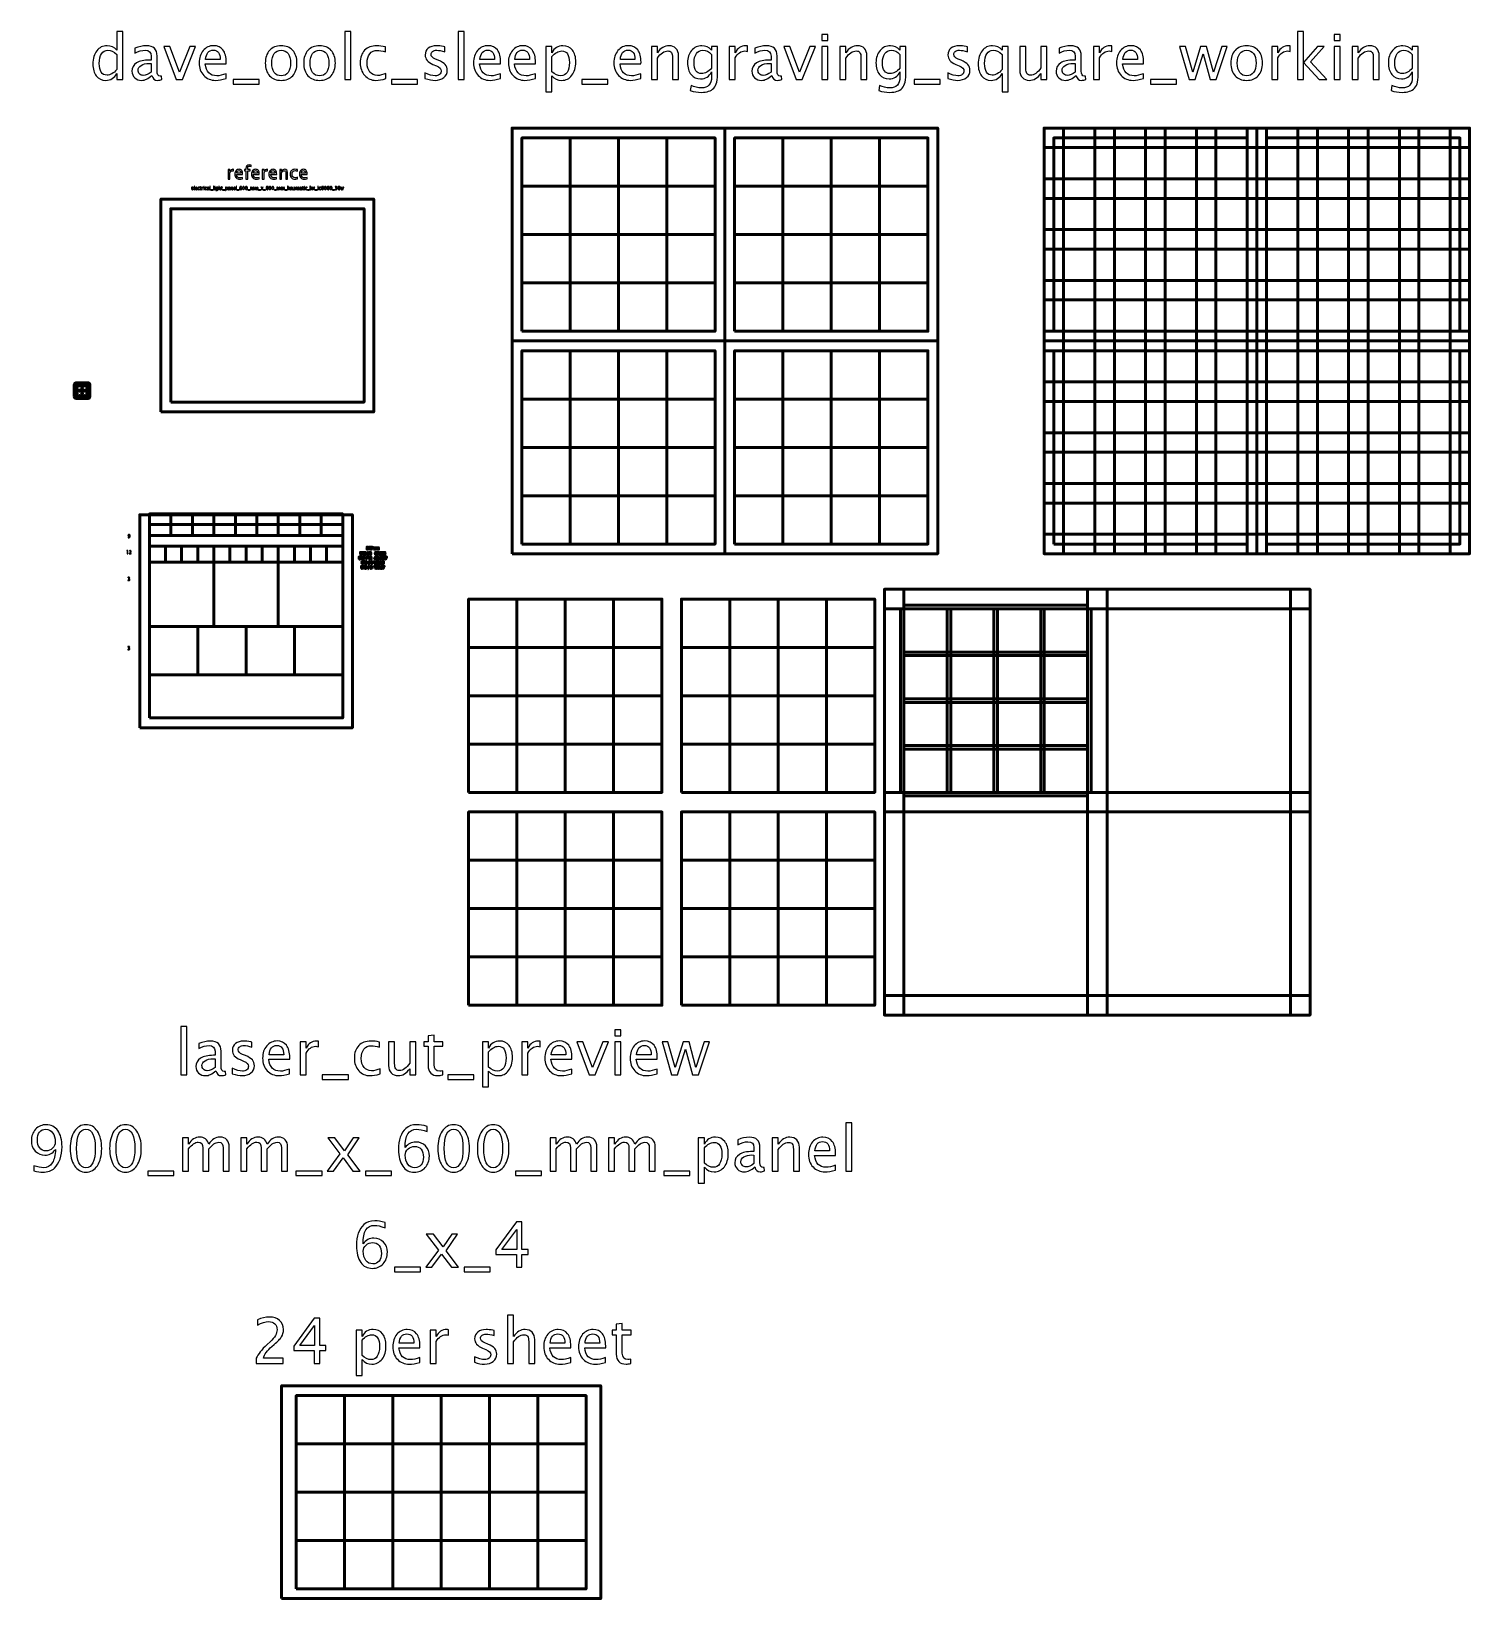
# Model space of a CAD drawing. Header units: centimetres. Extents: x -206 to 200, y -220 to 221.
import ezdxf

# ---------------------------------------------------------------- set-up
doc = ezdxf.new("R2010")
doc.units = ezdxf.units.CM
doc.header["$MEASUREMENT"] = 0
doc.layers.add('Layer 1', color=7, linetype='Continuous')

msp = doc.modelspace()

# ---------------------------------------------------------------- linework, layer by layer
at = {"layer": 'Layer 1', "color": 4, "lineweight": 53}
for points in [[(-70, 134), (-10, 134), (-10, 194), (-70, 194), (-70, 134)], [(-67.25, 136.75), (-12.75, 136.75), (-12.75, 191.25), (-67.25, 191.25), (-67.25, 136.75)], [(-10, 134), (50, 134), (50, 194), (-10, 194), (-10, 134)], [(-7.25, 136.75), (47.25, 136.75), (47.25, 191.25), (-7.25, 191.25), (-7.25, 136.75)], [(80, 134), (140, 134), (140, 194), (80, 194), (80, 134)], [(82.75, 136.75), (137.25, 136.75), (137.25, 191.25), (82.75, 191.25), (82.75, 136.75)], [(140, 134), (200, 134), (200, 194), (140, 194), (140, 134)], [(142.75, 136.75), (197.25, 136.75), (197.25, 191.25), (142.75, 191.25), (142.75, 136.75)], [(-70, 74), (-10, 74), (-10, 134), (-70, 134), (-70, 74)], [(-10, 74), (50, 74), (50, 134), (-10, 134), (-10, 74)], [(80, 74), (140, 74), (140, 134), (80, 134), (80, 74)], [(140, 74), (200, 74), (200, 134), (140, 134), (140, 74)], [(-67.25, 76.75), (-12.75, 76.75), (-12.75, 131.25), (-67.25, 131.25), (-67.25, 76.75)], [(-7.25, 76.75), (47.25, 76.75), (47.25, 131.25), (-7.25, 131.25), (-7.25, 76.75)], [(82.75, 76.75), (137.25, 76.75), (137.25, 131.25), (82.75, 131.25), (82.75, 76.75)], [(142.75, 76.75), (197.25, 76.75), (197.25, 131.25), (142.75, 131.25), (142.75, 76.75)], [(-175, 25), (-115, 25), (-115, 85), (-175, 85), (-175, 25)], [(-172.25, 27.75), (-117.75, 27.75), (-117.75, 82.25), (-172.25, 82.25), (-172.25, 27.75)]]:
    msp.add_lwpolyline(points, close=True, dxfattribs=at)
at = {"layer": 'Layer 1', "lineweight": 53}
for points in [[(-67.25, 177.625), (-53.625, 177.625), (-53.625, 191.25), (-67.25, 191.25), (-67.25, 177.625)], [(-53.625, 177.625), (-40, 177.625), (-40, 191.25), (-53.625, 191.25), (-53.625, 177.625)], [(-40, 177.625), (-26.375, 177.625), (-26.375, 191.25), (-40, 191.25), (-40, 177.625)], [(-26.375, 177.625), (-12.75, 177.625), (-12.75, 191.25), (-26.375, 191.25), (-26.375, 177.625)], [(-7.25, 177.625), (6.375, 177.625), (6.375, 191.25), (-7.25, 191.25), (-7.25, 177.625)], [(6.375, 177.625), (20, 177.625), (20, 191.25), (6.375, 191.25), (6.375, 177.625)], [(20, 177.625), (33.625, 177.625), (33.625, 191.25), (20, 191.25), (20, 177.625)], [(33.625, 177.625), (47.25, 177.625), (47.25, 191.25), (33.625, 191.25), (33.625, 177.625)], [(80, 74), (200, 74), (200, 194), (80, 194), (80, 74)], [(82.75, 136.75), (137.25, 136.75), (137.25, 191.25), (82.75, 191.25), (82.75, 136.75)], [(142.75, 136.75), (197.25, 136.75), (197.25, 191.25), (142.75, 191.25), (142.75, 136.75)], [(-67.25, 164), (-53.625, 164), (-53.625, 177.625), (-67.25, 177.625), (-67.25, 164)], [(-53.625, 164), (-40, 164), (-40, 177.625), (-53.625, 177.625), (-53.625, 164)], [(-40, 164), (-26.375, 164), (-26.375, 177.625), (-40, 177.625), (-40, 164)], [(-26.375, 164), (-12.75, 164), (-12.75, 177.625), (-26.375, 177.625), (-26.375, 164)], [(-7.25, 164), (6.375, 164), (6.375, 177.625), (-7.25, 177.625), (-7.25, 164)], [(6.375, 164), (20, 164), (20, 177.625), (6.375, 177.625), (6.375, 164)], [(20, 164), (33.625, 164), (33.625, 177.625), (20, 177.625), (20, 164)], [(33.625, 164), (47.25, 164), (47.25, 177.625), (33.625, 177.625), (33.625, 164)], [(-169, 114), (-109, 114), (-109, 174), (-169, 174), (-169, 114)], [(-166.25, 116.75), (-111.75, 116.75), (-111.75, 171.25), (-166.25, 171.25), (-166.25, 116.75)], [(-67.25, 150.375), (-53.625, 150.375), (-53.625, 164), (-67.25, 164), (-67.25, 150.375)], [(-53.625, 150.375), (-40, 150.375), (-40, 164), (-53.625, 164), (-53.625, 150.375)], [(-40, 150.375), (-26.375, 150.375), (-26.375, 164), (-40, 164), (-40, 150.375)], [(-26.375, 150.375), (-12.75, 150.375), (-12.75, 164), (-26.375, 164), (-26.375, 150.375)], [(-7.25, 150.375), (6.375, 150.375), (6.375, 164), (-7.25, 164), (-7.25, 150.375)], [(6.375, 150.375), (20, 150.375), (20, 164), (6.375, 164), (6.375, 150.375)], [(20, 150.375), (33.625, 150.375), (33.625, 164), (20, 164), (20, 150.375)], [(33.625, 150.375), (47.25, 150.375), (47.25, 164), (33.625, 164), (33.625, 150.375)], [(-67.25, 136.75), (-53.625, 136.75), (-53.625, 150.375), (-67.25, 150.375), (-67.25, 136.75)], [(-53.625, 136.75), (-40, 136.75), (-40, 150.375), (-53.625, 150.375), (-53.625, 136.75)], [(-40, 136.75), (-26.375, 136.75), (-26.375, 150.375), (-40, 150.375), (-40, 136.75)], [(-26.375, 136.75), (-12.75, 136.75), (-12.75, 150.375), (-26.375, 150.375), (-26.375, 136.75)], [(-7.25, 136.75), (6.375, 136.75), (6.375, 150.375), (-7.25, 150.375), (-7.25, 136.75)], [(6.375, 136.75), (20, 136.75), (20, 150.375), (6.375, 150.375), (6.375, 136.75)], [(20, 136.75), (33.625, 136.75), (33.625, 150.375), (20, 150.375), (20, 136.75)], [(33.625, 136.75), (47.25, 136.75), (47.25, 150.375), (33.625, 150.375), (33.625, 136.75)], [(-67.25, 117.625), (-53.625, 117.625), (-53.625, 131.25), (-67.25, 131.25), (-67.25, 117.625)], [(-53.625, 117.625), (-40, 117.625), (-40, 131.25), (-53.625, 131.25), (-53.625, 117.625)], [(-40, 117.625), (-26.375, 117.625), (-26.375, 131.25), (-40, 131.25), (-40, 117.625)], [(-26.375, 117.625), (-12.75, 117.625), (-12.75, 131.25), (-26.375, 131.25), (-26.375, 117.625)], [(-7.25, 117.625), (6.375, 117.625), (6.375, 131.25), (-7.25, 131.25), (-7.25, 117.625)], [(6.375, 117.625), (20, 117.625), (20, 131.25), (6.375, 131.25), (6.375, 117.625)], [(20, 117.625), (33.625, 117.625), (33.625, 131.25), (20, 131.25), (20, 117.625)], [(33.625, 117.625), (47.25, 117.625), (47.25, 131.25), (33.625, 131.25), (33.625, 117.625)], [(82.75, 76.75), (137.25, 76.75), (137.25, 131.25), (82.75, 131.25), (82.75, 76.75)], [(142.75, 76.75), (197.25, 76.75), (197.25, 131.25), (142.75, 131.25), (142.75, 76.75)], [(-67.25, 104), (-53.625, 104), (-53.625, 117.625), (-67.25, 117.625), (-67.25, 104)], [(-53.625, 104), (-40, 104), (-40, 117.625), (-53.625, 117.625), (-53.625, 104)], [(-40, 104), (-26.375, 104), (-26.375, 117.625), (-40, 117.625), (-40, 104)], [(-26.375, 104), (-12.75, 104), (-12.75, 117.625), (-26.375, 117.625), (-26.375, 104)], [(-7.25, 104), (6.375, 104), (6.375, 117.625), (-7.25, 117.625), (-7.25, 104)], [(6.375, 104), (20, 104), (20, 117.625), (6.375, 117.625), (6.375, 104)], [(20, 104), (33.625, 104), (33.625, 117.625), (20, 117.625), (20, 104)], [(33.625, 104), (47.25, 104), (47.25, 117.625), (33.625, 117.625), (33.625, 104)], [(-67.25, 90.375), (-53.625, 90.375), (-53.625, 104), (-67.25, 104), (-67.25, 90.375)], [(-53.625, 90.375), (-40, 90.375), (-40, 104), (-53.625, 104), (-53.625, 90.375)], [(-40, 90.375), (-26.375, 90.375), (-26.375, 104), (-40, 104), (-40, 90.375)], [(-26.375, 90.375), (-12.75, 90.375), (-12.75, 104), (-26.375, 104), (-26.375, 90.375)], [(-7.25, 90.375), (6.375, 90.375), (6.375, 104), (-7.25, 104), (-7.25, 90.375)], [(6.375, 90.375), (20, 90.375), (20, 104), (6.375, 104), (6.375, 90.375)], [(20, 90.375), (33.625, 90.375), (33.625, 104), (20, 104), (20, 90.375)], [(33.625, 90.375), (47.25, 90.375), (47.25, 104), (33.625, 104), (33.625, 90.375)], [(-67.25, 76.75), (-53.625, 76.75), (-53.625, 90.375), (-67.25, 90.375), (-67.25, 76.75)], [(-53.625, 76.75), (-40, 76.75), (-40, 90.375), (-53.625, 90.375), (-53.625, 76.75)], [(-40, 76.75), (-26.375, 76.75), (-26.375, 90.375), (-40, 90.375), (-40, 76.75)], [(-26.375, 76.75), (-12.75, 76.75), (-12.75, 90.375), (-26.375, 90.375), (-26.375, 76.75)], [(-7.25, 76.75), (6.375, 76.75), (6.375, 90.375), (-7.25, 90.375), (-7.25, 76.75)], [(6.375, 76.75), (20, 76.75), (20, 90.375), (6.375, 90.375), (6.375, 76.75)], [(20, 76.75), (33.625, 76.75), (33.625, 90.375), (20, 90.375), (20, 76.75)], [(33.625, 76.75), (47.25, 76.75), (47.25, 90.375), (33.625, 90.375), (33.625, 76.75)], [(-172.2504, 79.1944), (-166.1948, 79.1944), (-166.1948, 85.25), (-172.2504, 85.25), (-172.2504, 79.1944)], [(-166.1948, 79.1944), (-160.1392, 79.1944), (-160.1392, 85.25), (-166.1948, 85.25), (-166.1948, 79.1944)], [(-160.1392, 79.1944), (-154.0836, 79.1944), (-154.0836, 85.25), (-160.1392, 85.25), (-160.1392, 79.1944)], [(-154.0836, 79.1944), (-148.028, 79.1944), (-148.028, 85.25), (-154.0836, 85.25), (-154.0836, 79.1944)], [(-148.028, 79.1944), (-141.9724, 79.1944), (-141.9724, 85.25), (-148.028, 85.25), (-148.028, 79.1944)], [(-141.9724, 79.1944), (-135.9168, 79.1944), (-135.9168, 85.25), (-141.9724, 85.25), (-141.9724, 79.1944)], [(-135.9168, 79.1944), (-129.8612, 79.1944), (-129.8612, 85.25), (-135.9168, 85.25), (-135.9168, 79.1944)], [(-129.8612, 79.1944), (-123.8056, 79.1944), (-123.8056, 85.25), (-129.8612, 85.25), (-129.8612, 79.1944)], [(-123.8056, 79.1944), (-117.75, 79.1944), (-117.75, 85.25), (-123.8056, 85.25), (-123.8056, 79.1944)], [(-172.2504, 71.65274), (-167.70874, 71.65274), (-167.70874, 76.1944), (-172.2504, 76.1944), (-172.2504, 71.65274)], [(-167.7087, 71.65274), (-163.16704, 71.65274), (-163.16704, 76.1944), (-167.7087, 76.1944), (-167.7087, 71.65274)], [(-163.167, 71.65274), (-158.62534, 71.65274), (-158.62534, 76.1944), (-163.167, 76.1944), (-163.167, 71.65274)], [(-158.6253, 71.65274), (-154.08364, 71.65274), (-154.08364, 76.1944), (-158.6253, 76.1944), (-158.6253, 71.65274)], [(-154.0836, 71.65274), (-149.54194, 71.65274), (-149.54194, 76.1944), (-154.0836, 76.1944), (-154.0836, 71.65274)], [(-149.5419, 71.65274), (-145.00024, 71.65274), (-145.00024, 76.1944), (-149.5419, 76.1944), (-149.5419, 71.65274)], [(-145.0002, 71.65274), (-140.45854, 71.65274), (-140.45854, 76.1944), (-145.0002, 76.1944), (-145.0002, 71.65274)], [(-140.4585, 71.65274), (-135.91684, 71.65274), (-135.91684, 76.1944), (-140.4585, 76.1944), (-140.4585, 71.65274)], [(-135.9168, 71.65274), (-131.37514, 71.65274), (-131.37514, 76.1944), (-135.9168, 76.1944), (-135.9168, 71.65274)], [(-131.3751, 71.65274), (-126.83344, 71.65274), (-126.83344, 76.1944), (-131.3751, 76.1944), (-131.3751, 71.65274)], [(-126.8334, 71.65274), (-122.29174, 71.65274), (-122.29174, 76.1944), (-126.8334, 76.1944), (-126.8334, 71.65274)], [(-122.2917, 71.65274), (-117.75004, 71.65274), (-117.75004, 76.1944), (-122.2917, 76.1944), (-122.2917, 71.65274)], [(-172.25103, 53.48577), (-154.08403, 53.48577), (-154.08403, 71.65273), (-172.25103, 71.65273), (-172.25103, 53.48577)], [(-154.08403, 53.48577), (-135.91703, 53.48577), (-135.91703, 71.65273), (-154.08403, 71.65273), (-154.08403, 53.48577)], [(-135.91703, 53.48577), (-117.75003, 53.48577), (-117.75003, 71.65273), (-135.91703, 71.65273), (-135.91703, 53.48577)], [(-82.25, 47.625), (-68.625, 47.625), (-68.625, 61.25), (-82.25, 61.25), (-82.25, 47.625)], [(-68.625, 47.625), (-55, 47.625), (-55, 61.25), (-68.625, 61.25), (-68.625, 47.625)], [(-55, 47.625), (-41.375, 47.625), (-41.375, 61.25), (-55, 61.25), (-55, 47.625)], [(-41.375, 47.625), (-27.75, 47.625), (-27.75, 61.25), (-41.375, 61.25), (-41.375, 47.625)], [(-22.25, 47.625), (-8.625, 47.625), (-8.625, 61.25), (-22.25, 61.25), (-22.25, 47.625)], [(-8.625, 47.625), (5, 47.625), (5, 61.25), (-8.625, 61.25), (-8.625, 47.625)], [(5, 47.625), (18.625, 47.625), (18.625, 61.25), (5, 61.25), (5, 47.625)], [(18.625, 47.625), (32.25, 47.625), (32.25, 61.25), (18.625, 61.25), (18.625, 47.625)], [(40.5, 46.31252), (52.6875, 46.31252), (52.6875, 58.5), (40.5, 58.5), (40.5, 46.31252)], [(-172.25103, 39.86076), (-158.62603, 39.86076), (-158.62603, 53.48576), (-172.25103, 53.48576), (-172.25103, 39.86076)], [(-158.62603, 39.86076), (-145.00103, 39.86076), (-145.00103, 53.48576), (-158.62603, 53.48576), (-158.62603, 39.86076)], [(-145.00103, 39.86076), (-131.37603, 39.86076), (-131.37603, 53.48576), (-145.00103, 53.48576), (-145.00103, 39.86076)], [(-131.37603, 39.86076), (-117.75103, 39.86076), (-117.75103, 53.48576), (-131.37603, 53.48576), (-131.37603, 39.86076)], [(-82.25, 34), (-68.625, 34), (-68.625, 47.625), (-82.25, 47.625), (-82.25, 34)], [(-68.625, 34), (-55, 34), (-55, 47.625), (-68.625, 47.625), (-68.625, 34)], [(-55, 34), (-41.375, 34), (-41.375, 47.625), (-55, 47.625), (-55, 34)], [(-41.375, 34), (-27.75, 34), (-27.75, 47.625), (-41.375, 47.625), (-41.375, 34)], [(-22.25, 34), (-8.625, 34), (-8.625, 47.625), (-22.25, 47.625), (-22.25, 34)], [(-8.625, 34), (5, 34), (5, 47.625), (-8.625, 47.625), (-8.625, 34)], [(5, 34), (18.625, 34), (18.625, 47.625), (5, 47.625), (5, 34)], [(18.625, 34), (32.25, 34), (32.25, 47.625), (18.625, 47.625), (18.625, 34)], [(-82.25, 20.375), (-68.625, 20.375), (-68.625, 34), (-82.25, 34), (-82.25, 20.375)], [(-68.625, 20.375), (-55, 20.375), (-55, 34), (-68.625, 34), (-68.625, 20.375)], [(-55, 20.375), (-41.375, 20.375), (-41.375, 34), (-55, 34), (-55, 20.375)], [(-41.375, 20.375), (-27.75, 20.375), (-27.75, 34), (-41.375, 34), (-41.375, 20.375)], [(-22.25, 20.375), (-8.625, 20.375), (-8.625, 34), (-22.25, 34), (-22.25, 20.375)], [(-8.625, 20.375), (5, 20.375), (5, 34), (-8.625, 34), (-8.625, 20.375)], [(5, 20.375), (18.625, 20.375), (18.625, 34), (5, 34), (5, 20.375)], [(18.625, 20.375), (32.25, 20.375), (32.25, 34), (18.625, 34), (18.625, 20.375)], [(-82.25, 6.75), (-68.625, 6.75), (-68.625, 20.375), (-82.25, 20.375), (-82.25, 6.75)], [(-68.625, 6.75), (-55, 6.75), (-55, 20.375), (-68.625, 20.375), (-68.625, 6.75)], [(-55, 6.75), (-41.375, 6.75), (-41.375, 20.375), (-55, 20.375), (-55, 6.75)], [(-41.375, 6.75), (-27.75, 6.75), (-27.75, 20.375), (-41.375, 20.375), (-41.375, 6.75)], [(-22.25, 6.75), (-8.625, 6.75), (-8.625, 20.375), (-22.25, 20.375), (-22.25, 6.75)], [(-8.625, 6.75), (5, 6.75), (5, 20.375), (-8.625, 20.375), (-8.625, 6.75)], [(5, 6.75), (18.625, 6.75), (18.625, 20.375), (5, 20.375), (5, 6.75)], [(18.625, 6.75), (32.25, 6.75), (32.25, 20.375), (18.625, 20.375), (18.625, 6.75)], [(-82.25, -12.375), (-68.625, -12.375), (-68.625, 1.25), (-82.25, 1.25), (-82.25, -12.375)], [(-68.625, -12.375), (-55, -12.375), (-55, 1.25), (-68.625, 1.25), (-68.625, -12.375)], [(-55, -12.375), (-41.375, -12.375), (-41.375, 1.25), (-55, 1.25), (-55, -12.375)], [(-41.375, -12.375), (-27.75, -12.375), (-27.75, 1.25), (-41.375, 1.25), (-41.375, -12.375)], [(-22.25, -12.375), (-8.625, -12.375), (-8.625, 1.25), (-22.25, 1.25), (-22.25, -12.375)], [(-8.625, -12.375), (5, -12.375), (5, 1.25), (-8.625, 1.25), (-8.625, -12.375)], [(5, -12.375), (18.625, -12.375), (18.625, 1.25), (5, 1.25), (5, -12.375)], [(18.625, -12.375), (32.25, -12.375), (32.25, 1.25), (18.625, 1.25), (18.625, -12.375)], [(-82.25, -26), (-68.625, -26), (-68.625, -12.375), (-82.25, -12.375), (-82.25, -26)], [(-68.625, -26), (-55, -26), (-55, -12.375), (-68.625, -12.375), (-68.625, -26)], [(-55, -26), (-41.375, -26), (-41.375, -12.375), (-55, -12.375), (-55, -26)], [(-41.375, -26), (-27.75, -26), (-27.75, -12.375), (-41.375, -12.375), (-41.375, -26)], [(-22.25, -26), (-8.625, -26), (-8.625, -12.375), (-22.25, -12.375), (-22.25, -26)], [(-8.625, -26), (5, -26), (5, -12.375), (-8.625, -12.375), (-8.625, -26)], [(5, -26), (18.625, -26), (18.625, -12.375), (5, -12.375), (5, -26)], [(18.625, -26), (32.25, -26), (32.25, -12.375), (18.625, -12.375), (18.625, -26)], [(-82.25, -39.625), (-68.625, -39.625), (-68.625, -26), (-82.25, -26), (-82.25, -39.625)], [(-68.625, -39.625), (-55, -39.625), (-55, -26), (-68.625, -26), (-68.625, -39.625)], [(-55, -39.625), (-41.375, -39.625), (-41.375, -26), (-55, -26), (-55, -39.625)], [(-41.375, -39.625), (-27.75, -39.625), (-27.75, -26), (-41.375, -26), (-41.375, -39.625)], [(-22.25, -39.625), (-8.625, -39.625), (-8.625, -26), (-22.25, -26), (-22.25, -39.625)], [(-8.625, -39.625), (5, -39.625), (5, -26), (-8.625, -26), (-8.625, -39.625)], [(5, -39.625), (18.625, -39.625), (18.625, -26), (5, -26), (5, -39.625)], [(18.625, -39.625), (32.25, -39.625), (32.25, -26), (18.625, -26), (18.625, -39.625)], [(-82.25, -53.25), (-68.625, -53.25), (-68.625, -39.625), (-82.25, -39.625), (-82.25, -53.25)], [(-68.625, -53.25), (-55, -53.25), (-55, -39.625), (-68.625, -39.625), (-68.625, -53.25)], [(-55, -53.25), (-41.375, -53.25), (-41.375, -39.625), (-55, -39.625), (-55, -53.25)], [(-41.375, -53.25), (-27.75, -53.25), (-27.75, -39.625), (-41.375, -39.625), (-41.375, -53.25)], [(-22.25, -53.25), (-8.625, -53.25), (-8.625, -39.625), (-22.25, -39.625), (-22.25, -53.25)], [(-8.625, -53.25), (5, -53.25), (5, -39.625), (-8.625, -39.625), (-8.625, -53.25)], [(5, -53.25), (18.625, -53.25), (18.625, -39.625), (5, -39.625), (5, -53.25)], [(18.625, -53.25), (32.25, -53.25), (32.25, -39.625), (18.625, -39.625), (18.625, -53.25)], [(-135.00001, -220.49999), (-45.00001, -220.49999), (-45.00001, -160.49999), (-135.00001, -160.49999), (-135.00001, -220.49999)]]:
    msp.add_lwpolyline(points, close=True, dxfattribs=at)
at = {"layer": 'Layer 1', "color": 5, "lineweight": 53}
for points in [[(80, 188.5), (200, 188.5), (200, 194), (80, 194), (80, 188.5)], [(80, 74), (200, 74), (200, 79.5), (80, 79.5), (80, 74)], [(35, 58.5), (155, 58.5), (155, 64), (35, 64), (35, 58.5)], [(35, -56), (155, -56), (155, -50.5), (35, -50.5), (35, -56)]]:
    msp.add_lwpolyline(points, close=True, dxfattribs=at)
at = {"layer": 'Layer 1', "color": 30, "lineweight": 53}
for points in [[(39.5, 6.75002), (40.5, 6.75002), (40.5, 58.5), (39.5, 58.5), (39.5, 6.75002)], [(92.25, 6.75), (93.25, 6.75), (93.25, 58.5), (92.25, 58.5), (92.25, 6.75)]]:
    msp.add_lwpolyline(points, close=True, dxfattribs=at)
at = {"layer": 'Layer 1', "color": 1, "lineweight": 53}
for points in [[(-130.875, -176.875), (-117.25, -176.875), (-117.25, -163.25), (-130.875, -163.25), (-130.875, -176.875)], [(-117.25, -176.875), (-103.625, -176.875), (-103.625, -163.25), (-117.25, -163.25), (-117.25, -176.875)], [(-103.625, -176.875), (-90, -176.875), (-90, -163.25), (-103.625, -163.25), (-103.625, -176.875)], [(-90, -176.875), (-76.375, -176.875), (-76.375, -163.25), (-90, -163.25), (-90, -176.875)], [(-76.375, -176.875), (-62.75, -176.875), (-62.75, -163.25), (-76.375, -163.25), (-76.375, -176.875)], [(-62.75, -176.875), (-49.125, -176.875), (-49.125, -163.25), (-62.75, -163.25), (-62.75, -176.875)], [(-130.875, -190.5), (-117.25, -190.5), (-117.25, -176.875), (-130.875, -176.875), (-130.875, -190.5)], [(-117.25, -190.5), (-103.625, -190.5), (-103.625, -176.875), (-117.25, -176.875), (-117.25, -190.5)], [(-103.625, -190.5), (-90, -190.5), (-90, -176.875), (-103.625, -176.875), (-103.625, -190.5)], [(-90, -190.5), (-76.375, -190.5), (-76.375, -176.875), (-90, -176.875), (-90, -190.5)], [(-76.375, -190.5), (-62.75, -190.5), (-62.75, -176.875), (-76.375, -176.875), (-76.375, -190.5)], [(-62.75, -190.5), (-49.125, -190.5), (-49.125, -176.875), (-62.75, -176.875), (-62.75, -190.5)], [(-130.875, -204.125), (-117.25, -204.125), (-117.25, -190.5), (-130.875, -190.5), (-130.875, -204.125)], [(-117.25, -204.125), (-103.625, -204.125), (-103.625, -190.5), (-117.25, -190.5), (-117.25, -204.125)], [(-103.625, -204.125), (-90, -204.125), (-90, -190.5), (-103.625, -190.5), (-103.625, -204.125)], [(-90, -204.125), (-76.375, -204.125), (-76.375, -190.5), (-90, -190.5), (-90, -204.125)], [(-76.375, -204.125), (-62.75, -204.125), (-62.75, -190.5), (-76.375, -190.5), (-76.375, -204.125)], [(-62.75, -204.125), (-49.125, -204.125), (-49.125, -190.5), (-62.75, -190.5), (-62.75, -204.125)], [(-130.875, -217.75), (-117.25, -217.75), (-117.25, -204.125), (-130.875, -204.125), (-130.875, -217.75)], [(-117.25, -217.75), (-103.625, -217.75), (-103.625, -204.125), (-117.25, -204.125), (-117.25, -217.75)], [(-103.625, -217.75), (-90, -217.75), (-90, -204.125), (-103.625, -204.125), (-103.625, -217.75)], [(-90, -217.75), (-76.375, -217.75), (-76.375, -204.125), (-90, -204.125), (-90, -217.75)], [(-76.375, -217.75), (-62.75, -217.75), (-62.75, -204.125), (-76.375, -204.125), (-76.375, -217.75)], [(-62.75, -217.75), (-49.125, -217.75), (-49.125, -204.125), (-62.75, -204.125), (-62.75, -217.75)]]:
    msp.add_lwpolyline(points, close=True, dxfattribs=at)
at = {"layer": 'Layer 1', "lineweight": 53}
for centre, major_axis in [((-192.74999, 121.49999), (0, 0.30001)), ((-192.74999, 119.99999), (0, 0.30001)), ((-192.75, 120.75), (0, 0.15)), ((-192.75, 119.25), (0, 0.15)), ((-192, 121.5), (0, 0.15)), ((-192, 120), (0, 0.15)), ((-191.24999, 121.49999), (0, 0.30001)), ((-191.24999, 119.99999), (0, 0.30001)), ((-191.25, 120.75), (0, 0.15)), ((-191.25, 119.25), (0, 0.15)), ((-190.5, 121.5), (0, 0.15)), ((-190.5, 120), (0, 0.15)), ((-189.74999, 121.49999), (0, 0.30001)), ((-189.74999, 119.99999), (0, 0.30001)), ((-189.75, 120.75), (0, 0.15)), ((-189.75, 119.25), (0, 0.15)), ((-192.74999, 118.49999), (0, 0.30001)), ((-192, 118.5), (0, 0.15)), ((-191.24999, 118.49999), (0, 0.30001)), ((-190.5, 118.5), (0, 0.15)), ((-189.74999, 118.49999), (0, 0.30001))]:
    msp.add_ellipse(centre, major_axis=major_axis, ratio=1, dxfattribs=at)
at = {"layer": 'Layer 1'}
for points, knots in [([(-181.44346, 207.67044), (-181.44346, 207.67044), (-181.44346, 209.42551), (-181.44346, 209.42551), (-181.44346, 209.42551), (-182.13431, 208.11435), (-183.17501, 207.45877), (-184.56554, 207.45877), (-184.56554, 207.45877), (-185.69443, 207.45877), (-186.58225, 207.86741), (-187.22901, 208.68762), (-187.22901, 208.68762), (-187.87577, 209.50782), (-188.19915, 210.62789), (-188.19915, 212.04782), (-188.19915, 212.04782), (-188.19915, 213.60005), (-187.83167, 214.84947), (-187.09966, 215.79609), (-187.09966, 215.79609), (-186.36471, 216.73977), (-185.40045, 217.21308), (-184.20394, 217.21308), (-184.20394, 217.21308), (-183.09563, 217.21308), (-182.17253, 216.78975), (-181.44346, 215.94014), (-181.44346, 215.94014), (-181.44346, 215.94014), (-181.44346, 221.27002), (-181.44346, 221.27002), (-181.44346, 221.27002), (-181.44346, 221.27002), (-179.75012, 221.27002), (-179.75012, 221.27002), (-179.75012, 221.27002), (-179.75012, 221.27002), (-179.75012, 207.67044), (-179.75012, 207.67044), (-179.75012, 207.67044), (-179.75012, 207.67044), (-181.44346, 207.67044), (-181.44346, 207.67044)], [0, 0, 0, 0, 0.083333333, 0.083333333, 0.083333333, 0.083333333, 0.166666667, 0.166666667, 0.166666667, 0.166666667, 0.25, 0.25, 0.25, 0.25, 0.333333333, 0.333333333, 0.333333333, 0.333333333, 0.416666667, 0.416666667, 0.416666667, 0.416666667, 0.5, 0.5, 0.5, 0.5, 0.583333333, 0.583333333, 0.583333333, 0.583333333, 0.666666667, 0.666666667, 0.666666667, 0.666666667, 0.75, 0.75, 0.75, 0.75, 0.833333333, 0.833333333, 0.833333333, 0.833333333, 1, 1, 1, 1]), ([(-117.17028, 207.67044), (-117.17028, 207.67044), (-117.17028, 221.27002), (-117.17028, 221.27002), (-117.17028, 221.27002), (-117.17028, 221.27002), (-115.47694, 221.27002), (-115.47694, 221.27002), (-115.47694, 221.27002), (-115.47694, 221.27002), (-115.47694, 207.67044), (-115.47694, 207.67044), (-115.47694, 207.67044), (-115.47694, 207.67044), (-117.17028, 207.67044), (-117.17028, 207.67044)], [0, 0, 0, 0, 0.2, 0.2, 0.2, 0.2, 0.4, 0.4, 0.4, 0.4, 0.6, 0.6, 0.6, 0.6, 1, 1, 1, 1]), ([(-85.22626, 207.67044), (-85.22626, 207.67044), (-85.22626, 221.27002), (-85.22626, 221.27002), (-85.22626, 221.27002), (-85.22626, 221.27002), (-83.53292, 221.27002), (-83.53292, 221.27002), (-83.53292, 221.27002), (-83.53292, 221.27002), (-83.53292, 207.67044), (-83.53292, 207.67044), (-83.53292, 207.67044), (-83.53292, 207.67044), (-85.22626, 207.67044), (-85.22626, 207.67044)], [0, 0, 0, 0, 0.2, 0.2, 0.2, 0.2, 0.4, 0.4, 0.4, 0.4, 0.6, 0.6, 0.6, 0.6, 1, 1, 1, 1]), ([(151.45824, 207.67044), (151.45824, 207.67044), (151.45824, 221.27002), (151.45824, 221.27002), (151.45824, 221.27002), (151.45824, 221.27002), (153.15158, 221.27002), (153.15158, 221.27002), (153.15158, 221.27002), (153.15158, 221.27002), (153.15158, 212.48292), (153.15158, 212.48292), (153.15158, 212.48292), (153.15158, 212.48292), (157.12033, 217.01905), (157.12033, 217.01905), (157.12033, 217.01905), (157.12033, 217.01905), (158.94889, 217.01905), (158.94889, 217.01905), (158.94889, 217.01905), (158.94889, 217.01905), (155.15653, 212.65637), (155.15653, 212.65637), (155.15653, 212.65637), (155.15653, 212.65637), (159.74264, 207.67044), (159.74264, 207.67044), (159.74264, 207.67044), (159.74264, 207.67044), (157.5613, 207.67044), (157.5613, 207.67044), (157.5613, 207.67044), (157.5613, 207.67044), (153.15158, 212.46528), (153.15158, 212.46528), (153.15158, 212.46528), (153.15158, 212.46528), (153.15158, 207.67044), (153.15158, 207.67044), (153.15158, 207.67044), (153.15158, 207.67044), (151.45824, 207.67044), (151.45824, 207.67044)], [0, 0, 0, 0, 0.083333333, 0.083333333, 0.083333333, 0.083333333, 0.166666667, 0.166666667, 0.166666667, 0.166666667, 0.25, 0.25, 0.25, 0.25, 0.333333333, 0.333333333, 0.333333333, 0.333333333, 0.416666667, 0.416666667, 0.416666667, 0.416666667, 0.5, 0.5, 0.5, 0.5, 0.583333333, 0.583333333, 0.583333333, 0.583333333, 0.666666667, 0.666666667, 0.666666667, 0.666666667, 0.75, 0.75, 0.75, 0.75, 0.833333333, 0.833333333, 0.833333333, 0.833333333, 1, 1, 1, 1]), ([(-171.53922, 208.86107), (-172.5564, 207.9262), (-173.53535, 207.45877), (-174.4761, 207.45877), (-174.4761, 207.45877), (-175.24927, 207.45877), (-175.89309, 207.69984), (-176.40167, 208.18491), (-176.40167, 208.18491), (-176.9132, 208.66998), (-177.16897, 209.28146), (-177.16897, 210.01935), (-177.16897, 210.01935), (-177.16897, 211.03947), (-176.73975, 211.8244), (-175.88133, 212.3712), (-175.88133, 212.3712), (-175.0229, 212.91801), (-173.79112, 213.19141), (-172.18598, 213.19141), (-172.18598, 213.19141), (-172.18598, 213.19141), (-171.7891, 213.19141), (-171.7891, 213.19141), (-171.7891, 213.19141), (-171.7891, 213.19141), (-171.7891, 214.31736), (-171.7891, 214.31736), (-171.7891, 214.31736), (-171.7891, 215.40215), (-172.35355, 215.94308), (-173.48538, 215.94308), (-173.48538, 215.94308), (-174.36144, 215.94308), (-175.31982, 215.66674), (-176.35758, 215.11405), (-176.35758, 215.11405), (-176.35758, 215.11405), (-176.35758, 216.50752), (-176.35758, 216.50752), (-176.35758, 216.50752), (-175.21693, 216.97789), (-174.14096, 217.21308), (-173.1326, 217.21308), (-173.1326, 217.21308), (-172.09484, 217.21308), (-171.32755, 216.97789), (-170.8366, 216.50458), (-170.8366, 216.50458), (-170.34272, 216.03127), (-170.09577, 215.3022), (-170.09577, 214.31736), (-170.09577, 214.31736), (-170.09577, 214.31736), (-170.09577, 210.09285), (-170.09577, 210.09285), (-170.09577, 210.09285), (-170.09577, 209.12565), (-169.79885, 208.64058), (-169.20207, 208.64058), (-169.20207, 208.64058), (-169.12857, 208.64058), (-169.0198, 208.65234), (-168.87575, 208.67586), (-168.87575, 208.67586), (-168.87575, 208.67586), (-168.75522, 207.73512), (-168.75522, 207.73512), (-168.75522, 207.73512), (-169.14033, 207.54991), (-169.56366, 207.45877), (-170.02816, 207.45877), (-170.02816, 207.45877), (-170.81897, 207.45877), (-171.32167, 207.9262), (-171.53922, 208.86107)], [0, 0, 0, 0, 0.05, 0.05, 0.05, 0.05, 0.1, 0.1, 0.1, 0.1, 0.15, 0.15, 0.15, 0.15, 0.2, 0.2, 0.2, 0.2, 0.25, 0.25, 0.25, 0.25, 0.3, 0.3, 0.3, 0.3, 0.35, 0.35, 0.35, 0.35, 0.4, 0.4, 0.4, 0.4, 0.45, 0.45, 0.45, 0.45, 0.5, 0.5, 0.5, 0.5, 0.55, 0.55, 0.55, 0.55, 0.6, 0.6, 0.6, 0.6, 0.65, 0.65, 0.65, 0.65, 0.7, 0.7, 0.7, 0.7, 0.75, 0.75, 0.75, 0.75, 0.8, 0.8, 0.8, 0.8, 0.85, 0.85, 0.85, 0.85, 0.9, 0.9, 0.9, 0.9, 1, 1, 1, 1]), ([(-164.67181, 207.67044), (-164.67181, 207.67044), (-168.15255, 217.01905), (-168.15255, 217.01905), (-168.15255, 217.01905), (-168.15255, 217.01905), (-166.45922, 217.01905), (-166.45922, 217.01905), (-166.45922, 217.01905), (-166.45922, 217.01905), (-163.74577, 209.75477), (-163.74577, 209.75477), (-163.74577, 209.75477), (-163.74577, 209.75477), (-160.87357, 217.01905), (-160.87357, 217.01905), (-160.87357, 217.01905), (-160.87357, 217.01905), (-159.28019, 217.01905), (-159.28019, 217.01905), (-159.28019, 217.01905), (-159.28019, 217.01905), (-162.97554, 207.67044), (-162.97554, 207.67044), (-162.97554, 207.67044), (-162.97554, 207.67044), (-164.67181, 207.67044), (-164.67181, 207.67044)], [0, 0, 0, 0, 0.125, 0.125, 0.125, 0.125, 0.25, 0.25, 0.25, 0.25, 0.375, 0.375, 0.375, 0.375, 0.5, 0.5, 0.5, 0.5, 0.625, 0.625, 0.625, 0.625, 0.75, 0.75, 0.75, 0.75, 1, 1, 1, 1]), ([(-150.62831, 207.9703), (-151.76602, 207.62928), (-152.7391, 207.45877), (-153.55048, 207.45877), (-153.55048, 207.45877), (-154.93514, 207.45877), (-156.06109, 207.91738), (-156.92833, 208.83167), (-156.92833, 208.83167), (-157.79558, 209.74595), (-158.23067, 210.93069), (-158.23067, 212.38884), (-158.23067, 212.38884), (-158.23067, 213.80289), (-157.84849, 214.96412), (-157.0812, 215.87252), (-157.0812, 215.87252), (-156.31391, 216.77799), (-155.33201, 217.23072), (-154.13551, 217.23072), (-154.13551, 217.23072), (-153.00368, 217.23072), (-152.12761, 216.82796), (-151.51025, 216.02245), (-151.51025, 216.02245), (-150.89289, 215.21694), (-150.58421, 214.0763), (-150.58421, 212.59757), (-150.58421, 212.59757), (-150.58421, 212.59757), (-150.59303, 212.08016), (-150.59303, 212.08016), (-150.59303, 212.08016), (-150.59303, 212.08016), (-156.50206, 212.08016), (-156.50206, 212.08016), (-156.50206, 212.08016), (-156.25511, 209.8459), (-155.16444, 208.72877), (-153.23298, 208.72877), (-153.23298, 208.72877), (-152.52449, 208.72877), (-151.65724, 208.92868), (-150.62831, 209.3285), (-150.62831, 209.3285), (-150.62831, 209.3285), (-150.62831, 207.9703), (-150.62831, 207.9703)], [0, 0, 0, 0, 0.076923077, 0.076923077, 0.076923077, 0.076923077, 0.153846154, 0.153846154, 0.153846154, 0.153846154, 0.230769231, 0.230769231, 0.230769231, 0.230769231, 0.307692308, 0.307692308, 0.307692308, 0.307692308, 0.384615385, 0.384615385, 0.384615385, 0.384615385, 0.461538462, 0.461538462, 0.461538462, 0.461538462, 0.538461538, 0.538461538, 0.538461538, 0.538461538, 0.615384615, 0.615384615, 0.615384615, 0.615384615, 0.692307692, 0.692307692, 0.692307692, 0.692307692, 0.769230769, 0.769230769, 0.769230769, 0.769230769, 0.846153846, 0.846153846, 0.846153846, 0.846153846, 1, 1, 1, 1]), ([(-135.12079, 207.45877), (-136.49368, 207.45877), (-137.58142, 207.89681), (-138.38105, 208.77287), (-138.38105, 208.77287), (-139.18362, 209.64894), (-139.58343, 210.83956), (-139.58343, 212.34181), (-139.58343, 212.34181), (-139.58343, 213.84111), (-139.18362, 215.0288), (-138.38105, 215.90192), (-138.38105, 215.90192), (-137.58142, 216.77505), (-136.49368, 217.21308), (-135.12079, 217.21308), (-135.12079, 217.21308), (-133.7479, 217.21308), (-132.66017, 216.77505), (-131.86054, 215.90192), (-131.86054, 215.90192), (-131.05797, 215.0288), (-130.65815, 213.84111), (-130.65815, 212.34181), (-130.65815, 212.34181), (-130.65815, 210.83956), (-131.05797, 209.64894), (-131.86054, 208.77287), (-131.86054, 208.77287), (-132.66017, 207.89681), (-133.7479, 207.45877), (-135.12079, 207.45877)], [0, 0, 0, 0, 0.111111111, 0.111111111, 0.111111111, 0.111111111, 0.222222222, 0.222222222, 0.222222222, 0.222222222, 0.333333333, 0.333333333, 0.333333333, 0.333333333, 0.444444444, 0.444444444, 0.444444444, 0.444444444, 0.555555556, 0.555555556, 0.555555556, 0.555555556, 0.666666667, 0.666666667, 0.666666667, 0.666666667, 0.777777778, 0.777777778, 0.777777778, 0.777777778, 1, 1, 1, 1]), ([(-124.28463, 207.45877), (-125.65752, 207.45877), (-126.74526, 207.89681), (-127.54489, 208.77287), (-127.54489, 208.77287), (-128.34746, 209.64894), (-128.74727, 210.83956), (-128.74727, 212.34181), (-128.74727, 212.34181), (-128.74727, 213.84111), (-128.34746, 215.0288), (-127.54489, 215.90192), (-127.54489, 215.90192), (-126.74526, 216.77505), (-125.65752, 217.21308), (-124.28463, 217.21308), (-124.28463, 217.21308), (-122.91174, 217.21308), (-121.82401, 216.77505), (-121.02438, 215.90192), (-121.02438, 215.90192), (-120.22181, 215.0288), (-119.82199, 213.84111), (-119.82199, 212.34181), (-119.82199, 212.34181), (-119.82199, 210.83956), (-120.22181, 209.64894), (-121.02438, 208.77287), (-121.02438, 208.77287), (-121.82401, 207.89681), (-122.91174, 207.45877), (-124.28463, 207.45877)], [0, 0, 0, 0, 0.111111111, 0.111111111, 0.111111111, 0.111111111, 0.222222222, 0.222222222, 0.222222222, 0.222222222, 0.333333333, 0.333333333, 0.333333333, 0.333333333, 0.444444444, 0.444444444, 0.444444444, 0.444444444, 0.555555556, 0.555555556, 0.555555556, 0.555555556, 0.666666667, 0.666666667, 0.666666667, 0.666666667, 0.777777778, 0.777777778, 0.777777778, 0.777777778, 1, 1, 1, 1]), ([(-105.58153, 207.95266), (-106.67808, 207.6234), (-107.6247, 207.45877), (-108.42139, 207.45877), (-108.42139, 207.45877), (-109.68551, 207.45877), (-110.73208, 207.9262), (-111.56405, 208.85813), (-111.56405, 208.85813), (-112.39602, 209.79299), (-112.81347, 210.97185), (-112.81347, 212.39178), (-112.81347, 212.39178), (-112.81347, 213.90873), (-112.4019, 215.09347), (-111.57875, 215.94014), (-111.57875, 215.94014), (-110.7556, 216.78975), (-109.60613, 217.21308), (-108.13034, 217.21308), (-108.13034, 217.21308), (-107.40421, 217.21308), (-106.58694, 217.11313), (-105.68736, 216.91322), (-105.68736, 216.91322), (-105.68736, 216.91322), (-105.68736, 215.48447), (-105.68736, 215.48447), (-105.68736, 215.48447), (-106.6428, 215.76669), (-107.42185, 215.9078), (-108.02157, 215.9078), (-108.02157, 215.9078), (-108.89176, 215.9078), (-109.58849, 215.58148), (-110.10884, 214.93178), (-110.10884, 214.93178), (-110.62919, 214.28208), (-110.89083, 213.41484), (-110.89083, 212.33299), (-110.89083, 212.33299), (-110.89083, 211.28347), (-110.62037, 210.43681), (-110.08238, 209.78711), (-110.08238, 209.78711), (-109.5444, 209.14035), (-108.84178, 208.81697), (-107.96865, 208.81697), (-107.96865, 208.81697), (-107.19548, 208.81697), (-106.40173, 209.01688), (-105.58153, 209.41669), (-105.58153, 209.41669), (-105.58153, 209.41669), (-105.58153, 207.95266), (-105.58153, 207.95266)], [0, 0, 0, 0, 0.066666667, 0.066666667, 0.066666667, 0.066666667, 0.133333333, 0.133333333, 0.133333333, 0.133333333, 0.2, 0.2, 0.2, 0.2, 0.266666667, 0.266666667, 0.266666667, 0.266666667, 0.333333333, 0.333333333, 0.333333333, 0.333333333, 0.4, 0.4, 0.4, 0.4, 0.466666667, 0.466666667, 0.466666667, 0.466666667, 0.533333333, 0.533333333, 0.533333333, 0.533333333, 0.6, 0.6, 0.6, 0.6, 0.666666667, 0.666666667, 0.666666667, 0.666666667, 0.733333333, 0.733333333, 0.733333333, 0.733333333, 0.8, 0.8, 0.8, 0.8, 0.866666667, 0.866666667, 0.866666667, 0.866666667, 1, 1, 1, 1]), ([(-94.55429, 208.00558), (-94.55429, 208.00558), (-94.55429, 209.5578), (-94.55429, 209.5578), (-94.55429, 209.5578), (-93.44598, 209.00512), (-92.48466, 208.72877), (-91.66445, 208.72877), (-91.66445, 208.72877), (-91.17644, 208.72877), (-90.77074, 208.86107), (-90.4503, 209.12565), (-90.4503, 209.12565), (-90.12986, 209.38729), (-89.96817, 209.71655), (-89.96817, 210.11343), (-89.96817, 210.11343), (-89.96817, 210.69257), (-90.41797, 211.17176), (-91.31755, 211.551), (-91.31755, 211.551), (-91.31755, 211.551), (-92.30827, 211.97139), (-92.30827, 211.97139), (-92.30827, 211.97139), (-93.76935, 212.57699), (-94.50137, 213.45306), (-94.50137, 214.59076), (-94.50137, 214.59076), (-94.50137, 215.40509), (-94.21327, 216.04597), (-93.63706, 216.5134), (-93.63706, 216.5134), (-93.06086, 216.98083), (-92.27005, 217.21308), (-91.26757, 217.21308), (-91.26757, 217.21308), (-90.74723, 217.21308), (-90.10047, 217.14252), (-89.33317, 216.99847), (-89.33317, 216.99847), (-89.33317, 216.99847), (-88.9804, 216.93086), (-88.9804, 216.93086), (-88.9804, 216.93086), (-88.9804, 216.93086), (-88.9804, 215.51975), (-88.9804, 215.51975), (-88.9804, 215.51975), (-89.92408, 215.80197), (-90.67667, 215.94308), (-91.23817, 215.94308), (-91.23817, 215.94308), (-91.73206, 215.94308), (-92.12306, 215.83431), (-92.41998, 215.6197), (-92.41998, 215.6197), (-92.71396, 215.40509), (-92.86095, 215.11699), (-92.86095, 214.75539), (-92.86095, 214.75539), (-92.86095, 214.24681), (-92.44938, 213.81465), (-91.62329, 213.46482), (-91.62329, 213.46482), (-91.62329, 213.46482), (-90.80896, 213.12086), (-90.80896, 213.12086), (-90.80896, 213.12086), (-89.88586, 212.7328), (-89.23322, 212.32123), (-88.85104, 211.88907), (-88.85104, 211.88907), (-88.46593, 211.45692), (-88.27484, 210.916), (-88.27484, 210.26924), (-88.27484, 210.26924), (-88.27484, 209.44903), (-88.59822, 208.77581), (-89.24792, 208.24958), (-89.24792, 208.24958), (-89.89468, 207.72336), (-90.72371, 207.45877), (-91.73206, 207.45877), (-91.73206, 207.45877), (-92.50817, 207.45877), (-93.44598, 207.64104), (-94.55429, 208.00558)], [0, 0, 0, 0, 0.043478261, 0.043478261, 0.043478261, 0.043478261, 0.086956522, 0.086956522, 0.086956522, 0.086956522, 0.130434783, 0.130434783, 0.130434783, 0.130434783, 0.173913043, 0.173913043, 0.173913043, 0.173913043, 0.217391304, 0.217391304, 0.217391304, 0.217391304, 0.260869565, 0.260869565, 0.260869565, 0.260869565, 0.304347826, 0.304347826, 0.304347826, 0.304347826, 0.347826087, 0.347826087, 0.347826087, 0.347826087, 0.391304348, 0.391304348, 0.391304348, 0.391304348, 0.434782609, 0.434782609, 0.434782609, 0.434782609, 0.47826087, 0.47826087, 0.47826087, 0.47826087, 0.52173913, 0.52173913, 0.52173913, 0.52173913, 0.565217391, 0.565217391, 0.565217391, 0.565217391, 0.608695652, 0.608695652, 0.608695652, 0.608695652, 0.652173913, 0.652173913, 0.652173913, 0.652173913, 0.695652174, 0.695652174, 0.695652174, 0.695652174, 0.739130435, 0.739130435, 0.739130435, 0.739130435, 0.782608696, 0.782608696, 0.782608696, 0.782608696, 0.826086957, 0.826086957, 0.826086957, 0.826086957, 0.869565217, 0.869565217, 0.869565217, 0.869565217, 0.913043478, 0.913043478, 0.913043478, 0.913043478, 1, 1, 1, 1]), ([(-73.26709, 207.9703), (-74.4048, 207.62928), (-75.37788, 207.45877), (-76.18926, 207.45877), (-76.18926, 207.45877), (-77.57392, 207.45877), (-78.69987, 207.91738), (-79.56711, 208.83167), (-79.56711, 208.83167), (-80.43436, 209.74595), (-80.86945, 210.93069), (-80.86945, 212.38884), (-80.86945, 212.38884), (-80.86945, 213.80289), (-80.48727, 214.96412), (-79.71998, 215.87252), (-79.71998, 215.87252), (-78.95269, 216.77799), (-77.97079, 217.23072), (-76.77429, 217.23072), (-76.77429, 217.23072), (-75.64246, 217.23072), (-74.76639, 216.82796), (-74.14903, 216.02245), (-74.14903, 216.02245), (-73.53167, 215.21694), (-73.22299, 214.0763), (-73.22299, 212.59757), (-73.22299, 212.59757), (-73.22299, 212.59757), (-73.23181, 212.08016), (-73.23181, 212.08016), (-73.23181, 212.08016), (-73.23181, 212.08016), (-79.14084, 212.08016), (-79.14084, 212.08016), (-79.14084, 212.08016), (-78.89389, 209.8459), (-77.80322, 208.72877), (-75.87176, 208.72877), (-75.87176, 208.72877), (-75.16327, 208.72877), (-74.29602, 208.92868), (-73.26709, 209.3285), (-73.26709, 209.3285), (-73.26709, 209.3285), (-73.26709, 207.9703), (-73.26709, 207.9703)], [0, 0, 0, 0, 0.076923077, 0.076923077, 0.076923077, 0.076923077, 0.153846154, 0.153846154, 0.153846154, 0.153846154, 0.230769231, 0.230769231, 0.230769231, 0.230769231, 0.307692308, 0.307692308, 0.307692308, 0.307692308, 0.384615385, 0.384615385, 0.384615385, 0.384615385, 0.461538462, 0.461538462, 0.461538462, 0.461538462, 0.538461538, 0.538461538, 0.538461538, 0.538461538, 0.615384615, 0.615384615, 0.615384615, 0.615384615, 0.692307692, 0.692307692, 0.692307692, 0.692307692, 0.769230769, 0.769230769, 0.769230769, 0.769230769, 0.846153846, 0.846153846, 0.846153846, 0.846153846, 1, 1, 1, 1]), ([(-63.43929, 207.9703), (-64.577, 207.62928), (-65.55008, 207.45877), (-66.36146, 207.45877), (-66.36146, 207.45877), (-67.74612, 207.45877), (-68.87207, 207.91738), (-69.73931, 208.83167), (-69.73931, 208.83167), (-70.60656, 209.74595), (-71.04165, 210.93069), (-71.04165, 212.38884), (-71.04165, 212.38884), (-71.04165, 213.80289), (-70.65947, 214.96412), (-69.89218, 215.87252), (-69.89218, 215.87252), (-69.12489, 216.77799), (-68.14299, 217.23072), (-66.94649, 217.23072), (-66.94649, 217.23072), (-65.81466, 217.23072), (-64.93859, 216.82796), (-64.32123, 216.02245), (-64.32123, 216.02245), (-63.70387, 215.21694), (-63.39519, 214.0763), (-63.39519, 212.59757), (-63.39519, 212.59757), (-63.39519, 212.59757), (-63.40401, 212.08016), (-63.40401, 212.08016), (-63.40401, 212.08016), (-63.40401, 212.08016), (-69.31304, 212.08016), (-69.31304, 212.08016), (-69.31304, 212.08016), (-69.06609, 209.8459), (-67.97542, 208.72877), (-66.04396, 208.72877), (-66.04396, 208.72877), (-65.33547, 208.72877), (-64.46822, 208.92868), (-63.43929, 209.3285), (-63.43929, 209.3285), (-63.43929, 209.3285), (-63.43929, 207.9703), (-63.43929, 207.9703)], [0, 0, 0, 0, 0.076923077, 0.076923077, 0.076923077, 0.076923077, 0.153846154, 0.153846154, 0.153846154, 0.153846154, 0.230769231, 0.230769231, 0.230769231, 0.230769231, 0.307692308, 0.307692308, 0.307692308, 0.307692308, 0.384615385, 0.384615385, 0.384615385, 0.384615385, 0.461538462, 0.461538462, 0.461538462, 0.461538462, 0.538461538, 0.538461538, 0.538461538, 0.538461538, 0.615384615, 0.615384615, 0.615384615, 0.615384615, 0.692307692, 0.692307692, 0.692307692, 0.692307692, 0.769230769, 0.769230769, 0.769230769, 0.769230769, 0.846153846, 0.846153846, 0.846153846, 0.846153846, 1, 1, 1, 1]), ([(-60.47302, 204.26613), (-60.47302, 204.26613), (-60.47302, 217.01905), (-60.47302, 217.01905), (-60.47302, 217.01905), (-60.47302, 217.01905), (-58.77968, 217.01905), (-58.77968, 217.01905), (-58.77968, 217.01905), (-58.77968, 217.01905), (-58.77968, 215.25222), (-58.77968, 215.25222), (-58.77968, 215.25222), (-58.08589, 216.56044), (-57.04225, 217.21308), (-55.65172, 217.21308), (-55.65172, 217.21308), (-54.52577, 217.21308), (-53.64089, 216.80444), (-52.99413, 215.98424), (-52.99413, 215.98424), (-52.34737, 215.16403), (-52.02399, 214.04396), (-52.02399, 212.62403), (-52.02399, 212.62403), (-52.02399, 211.07769), (-52.39147, 209.82826), (-53.12348, 208.88164), (-53.12348, 208.88164), (-53.85549, 207.93208), (-54.81975, 207.45877), (-56.01332, 207.45877), (-56.01332, 207.45877), (-57.12163, 207.45877), (-58.04473, 207.88211), (-58.77968, 208.73171), (-58.77968, 208.73171), (-58.77968, 208.73171), (-58.77968, 204.26613), (-58.77968, 204.26613), (-58.77968, 204.26613), (-58.77968, 204.26613), (-60.47302, 204.26613), (-60.47302, 204.26613)], [0, 0, 0, 0, 0.083333333, 0.083333333, 0.083333333, 0.083333333, 0.166666667, 0.166666667, 0.166666667, 0.166666667, 0.25, 0.25, 0.25, 0.25, 0.333333333, 0.333333333, 0.333333333, 0.333333333, 0.416666667, 0.416666667, 0.416666667, 0.416666667, 0.5, 0.5, 0.5, 0.5, 0.583333333, 0.583333333, 0.583333333, 0.583333333, 0.666666667, 0.666666667, 0.666666667, 0.666666667, 0.75, 0.75, 0.75, 0.75, 0.833333333, 0.833333333, 0.833333333, 0.833333333, 1, 1, 1, 1]), ([(-33.69131, 207.9703), (-34.82902, 207.62928), (-35.8021, 207.45877), (-36.61348, 207.45877), (-36.61348, 207.45877), (-37.99814, 207.45877), (-39.12409, 207.91738), (-39.99133, 208.83167), (-39.99133, 208.83167), (-40.85858, 209.74595), (-41.29367, 210.93069), (-41.29367, 212.38884), (-41.29367, 212.38884), (-41.29367, 213.80289), (-40.91149, 214.96412), (-40.1442, 215.87252), (-40.1442, 215.87252), (-39.37691, 216.77799), (-38.39501, 217.23072), (-37.19851, 217.23072), (-37.19851, 217.23072), (-36.06668, 217.23072), (-35.19061, 216.82796), (-34.57325, 216.02245), (-34.57325, 216.02245), (-33.95589, 215.21694), (-33.64721, 214.0763), (-33.64721, 212.59757), (-33.64721, 212.59757), (-33.64721, 212.59757), (-33.65603, 212.08016), (-33.65603, 212.08016), (-33.65603, 212.08016), (-33.65603, 212.08016), (-39.56506, 212.08016), (-39.56506, 212.08016), (-39.56506, 212.08016), (-39.31811, 209.8459), (-38.22744, 208.72877), (-36.29598, 208.72877), (-36.29598, 208.72877), (-35.58749, 208.72877), (-34.72024, 208.92868), (-33.69131, 209.3285), (-33.69131, 209.3285), (-33.69131, 209.3285), (-33.69131, 207.9703), (-33.69131, 207.9703)], [0, 0, 0, 0, 0.076923077, 0.076923077, 0.076923077, 0.076923077, 0.153846154, 0.153846154, 0.153846154, 0.153846154, 0.230769231, 0.230769231, 0.230769231, 0.230769231, 0.307692308, 0.307692308, 0.307692308, 0.307692308, 0.384615385, 0.384615385, 0.384615385, 0.384615385, 0.461538462, 0.461538462, 0.461538462, 0.461538462, 0.538461538, 0.538461538, 0.538461538, 0.538461538, 0.615384615, 0.615384615, 0.615384615, 0.615384615, 0.692307692, 0.692307692, 0.692307692, 0.692307692, 0.769230769, 0.769230769, 0.769230769, 0.769230769, 0.846153846, 0.846153846, 0.846153846, 0.846153846, 1, 1, 1, 1]), ([(-30.72504, 207.67044), (-30.72504, 207.67044), (-30.72504, 217.01905), (-30.72504, 217.01905), (-30.72504, 217.01905), (-30.72504, 217.01905), (-29.0317, 217.01905), (-29.0317, 217.01905), (-29.0317, 217.01905), (-29.0317, 217.01905), (-29.0317, 215.25222), (-29.0317, 215.25222), (-29.0317, 215.25222), (-28.13506, 216.56044), (-27.03557, 217.21308), (-25.73617, 217.21308), (-25.73617, 217.21308), (-24.9189, 217.21308), (-24.2692, 216.95732), (-23.79001, 216.44285), (-23.79001, 216.44285), (-23.31082, 215.93132), (-23.06976, 215.24046), (-23.06976, 214.37616), (-23.06976, 214.37616), (-23.06976, 214.37616), (-23.06976, 207.67044), (-23.06976, 207.67044), (-23.06976, 207.67044), (-23.06976, 207.67044), (-24.76309, 207.67044), (-24.76309, 207.67044), (-24.76309, 207.67044), (-24.76309, 207.67044), (-24.76309, 213.82347), (-24.76309, 213.82347), (-24.76309, 213.82347), (-24.76309, 214.51727), (-24.86599, 215.01116), (-25.06883, 215.30514), (-25.06883, 215.30514), (-25.27462, 215.60206), (-25.6127, 215.74905), (-26.08601, 215.74905), (-26.08601, 215.74905), (-27.1267, 215.74905), (-28.1086, 215.06995), (-29.0317, 213.71176), (-29.0317, 213.71176), (-29.0317, 213.71176), (-29.0317, 207.67044), (-29.0317, 207.67044), (-29.0317, 207.67044), (-29.0317, 207.67044), (-30.72504, 207.67044), (-30.72504, 207.67044)], [0, 0, 0, 0, 0.066666667, 0.066666667, 0.066666667, 0.066666667, 0.133333333, 0.133333333, 0.133333333, 0.133333333, 0.2, 0.2, 0.2, 0.2, 0.266666667, 0.266666667, 0.266666667, 0.266666667, 0.333333333, 0.333333333, 0.333333333, 0.333333333, 0.4, 0.4, 0.4, 0.4, 0.466666667, 0.466666667, 0.466666667, 0.466666667, 0.533333333, 0.533333333, 0.533333333, 0.533333333, 0.6, 0.6, 0.6, 0.6, 0.666666667, 0.666666667, 0.666666667, 0.666666667, 0.733333333, 0.733333333, 0.733333333, 0.733333333, 0.8, 0.8, 0.8, 0.8, 0.866666667, 0.866666667, 0.866666667, 0.866666667, 1, 1, 1, 1]), ([(-19.74189, 204.566), (-19.74189, 204.566), (-19.54198, 206.03002), (-19.54198, 206.03002), (-19.54198, 206.03002), (-18.56008, 205.57141), (-17.587, 205.34211), (-16.62569, 205.34211), (-16.62569, 205.34211), (-14.71775, 205.34211), (-13.76231, 206.3534), (-13.76231, 208.37306), (-13.76231, 208.37306), (-13.76231, 208.37306), (-13.76231, 209.84296), (-13.76231, 209.84296), (-13.76231, 209.84296), (-14.05629, 209.22266), (-14.47374, 208.74347), (-15.01761, 208.39951), (-15.01761, 208.39951), (-15.56147, 208.05556), (-16.16707, 207.88211), (-16.83441, 207.88211), (-16.83441, 207.88211), (-17.96624, 207.88211), (-18.86288, 208.2878), (-19.52434, 209.09919), (-19.52434, 209.09919), (-20.1858, 209.91058), (-20.518, 211.01007), (-20.518, 212.39766), (-20.518, 212.39766), (-20.518, 213.81759), (-20.1417, 214.97588), (-19.38911, 215.87252), (-19.38911, 215.87252), (-18.63358, 216.76623), (-17.6605, 217.21308), (-16.464, 217.21308), (-16.464, 217.21308), (-15.41742, 217.21308), (-14.5149, 216.78975), (-13.76231, 215.94014), (-13.76231, 215.94014), (-13.76231, 215.94014), (-13.76231, 217.01905), (-13.76231, 217.01905), (-13.76231, 217.01905), (-13.76231, 217.01905), (-12.06897, 217.01905), (-12.06897, 217.01905), (-12.06897, 217.01905), (-12.06897, 217.01905), (-12.06897, 210.2222), (-12.06897, 210.2222), (-12.06897, 210.2222), (-12.06897, 208.76111), (-12.14541, 207.67926), (-12.29828, 206.97664), (-12.29828, 206.97664), (-12.44821, 206.27403), (-12.73631, 205.69782), (-13.15376, 205.25097), (-13.15376, 205.25097), (-13.8946, 204.46604), (-15.05288, 204.07211), (-16.62569, 204.07211), (-16.62569, 204.07211), (-17.7046, 204.07211), (-18.74235, 204.23674), (-19.74189, 204.566)], [0, 0, 0, 0, 0.052631579, 0.052631579, 0.052631579, 0.052631579, 0.105263158, 0.105263158, 0.105263158, 0.105263158, 0.157894737, 0.157894737, 0.157894737, 0.157894737, 0.210526316, 0.210526316, 0.210526316, 0.210526316, 0.263157895, 0.263157895, 0.263157895, 0.263157895, 0.315789474, 0.315789474, 0.315789474, 0.315789474, 0.368421053, 0.368421053, 0.368421053, 0.368421053, 0.421052632, 0.421052632, 0.421052632, 0.421052632, 0.473684211, 0.473684211, 0.473684211, 0.473684211, 0.526315789, 0.526315789, 0.526315789, 0.526315789, 0.578947368, 0.578947368, 0.578947368, 0.578947368, 0.631578947, 0.631578947, 0.631578947, 0.631578947, 0.684210526, 0.684210526, 0.684210526, 0.684210526, 0.736842105, 0.736842105, 0.736842105, 0.736842105, 0.789473684, 0.789473684, 0.789473684, 0.789473684, 0.842105263, 0.842105263, 0.842105263, 0.842105263, 0.894736842, 0.894736842, 0.894736842, 0.894736842, 1, 1, 1, 1]), ([(-8.77932, 207.67044), (-8.77932, 207.67044), (-8.77932, 217.01905), (-8.77932, 217.01905), (-8.77932, 217.01905), (-8.77932, 217.01905), (-7.08598, 217.01905), (-7.08598, 217.01905), (-7.08598, 217.01905), (-7.08598, 217.01905), (-7.08598, 215.25222), (-7.08598, 215.25222), (-7.08598, 215.25222), (-6.41277, 216.56044), (-5.43675, 217.21308), (-4.15499, 217.21308), (-4.15499, 217.21308), (-3.98154, 217.21308), (-3.79927, 217.19838), (-3.61112, 217.16898), (-3.61112, 217.16898), (-3.61112, 217.16898), (-3.61112, 215.58442), (-3.61112, 215.58442), (-3.61112, 215.58442), (-3.9051, 215.68144), (-4.16381, 215.73141), (-4.38723, 215.73141), (-4.38723, 215.73141), (-5.46321, 215.73141), (-6.36279, 215.09641), (-7.08598, 213.82347), (-7.08598, 213.82347), (-7.08598, 213.82347), (-7.08598, 207.67044), (-7.08598, 207.67044), (-7.08598, 207.67044), (-7.08598, 207.67044), (-8.77932, 207.67044), (-8.77932, 207.67044)], [0, 0, 0, 0, 0.090909091, 0.090909091, 0.090909091, 0.090909091, 0.181818182, 0.181818182, 0.181818182, 0.181818182, 0.272727273, 0.272727273, 0.272727273, 0.272727273, 0.363636364, 0.363636364, 0.363636364, 0.363636364, 0.454545455, 0.454545455, 0.454545455, 0.454545455, 0.545454545, 0.545454545, 0.545454545, 0.545454545, 0.636363636, 0.636363636, 0.636363636, 0.636363636, 0.727272727, 0.727272727, 0.727272727, 0.727272727, 0.818181818, 0.818181818, 0.818181818, 0.818181818, 1, 1, 1, 1]), ([(3.25629, 208.86107), (2.23911, 207.9262), (1.26016, 207.45877), (0.31941, 207.45877), (0.31941, 207.45877), (-0.45376, 207.45877), (-1.09758, 207.69984), (-1.60616, 208.18491), (-1.60616, 208.18491), (-2.11769, 208.66998), (-2.37346, 209.28146), (-2.37346, 210.01935), (-2.37346, 210.01935), (-2.37346, 211.03947), (-1.94424, 211.8244), (-1.08582, 212.3712), (-1.08582, 212.3712), (-0.22739, 212.91801), (1.00439, 213.19141), (2.60953, 213.19141), (2.60953, 213.19141), (2.60953, 213.19141), (3.00641, 213.19141), (3.00641, 213.19141), (3.00641, 213.19141), (3.00641, 213.19141), (3.00641, 214.31736), (3.00641, 214.31736), (3.00641, 214.31736), (3.00641, 215.40215), (2.44196, 215.94308), (1.31013, 215.94308), (1.31013, 215.94308), (0.43407, 215.94308), (-0.52431, 215.66674), (-1.56207, 215.11405), (-1.56207, 215.11405), (-1.56207, 215.11405), (-1.56207, 216.50752), (-1.56207, 216.50752), (-1.56207, 216.50752), (-0.42142, 216.97789), (0.65455, 217.21308), (1.66291, 217.21308), (1.66291, 217.21308), (2.70067, 217.21308), (3.46796, 216.97789), (3.95891, 216.50458), (3.95891, 216.50458), (4.45279, 216.03127), (4.69974, 215.3022), (4.69974, 214.31736), (4.69974, 214.31736), (4.69974, 214.31736), (4.69974, 210.09285), (4.69974, 210.09285), (4.69974, 210.09285), (4.69974, 209.12565), (4.99666, 208.64058), (5.59344, 208.64058), (5.59344, 208.64058), (5.66694, 208.64058), (5.77571, 208.65234), (5.91976, 208.67586), (5.91976, 208.67586), (5.91976, 208.67586), (6.04029, 207.73512), (6.04029, 207.73512), (6.04029, 207.73512), (5.65518, 207.54991), (5.23185, 207.45877), (4.76735, 207.45877), (4.76735, 207.45877), (3.97654, 207.45877), (3.47384, 207.9262), (3.25629, 208.86107)], [0, 0, 0, 0, 0.05, 0.05, 0.05, 0.05, 0.1, 0.1, 0.1, 0.1, 0.15, 0.15, 0.15, 0.15, 0.2, 0.2, 0.2, 0.2, 0.25, 0.25, 0.25, 0.25, 0.3, 0.3, 0.3, 0.3, 0.35, 0.35, 0.35, 0.35, 0.4, 0.4, 0.4, 0.4, 0.45, 0.45, 0.45, 0.45, 0.5, 0.5, 0.5, 0.5, 0.55, 0.55, 0.55, 0.55, 0.6, 0.6, 0.6, 0.6, 0.65, 0.65, 0.65, 0.65, 0.7, 0.7, 0.7, 0.7, 0.75, 0.75, 0.75, 0.75, 0.8, 0.8, 0.8, 0.8, 0.85, 0.85, 0.85, 0.85, 0.9, 0.9, 0.9, 0.9, 1, 1, 1, 1]), ([(10.1237, 207.67044), (10.1237, 207.67044), (6.64296, 217.01905), (6.64296, 217.01905), (6.64296, 217.01905), (6.64296, 217.01905), (8.33629, 217.01905), (8.33629, 217.01905), (8.33629, 217.01905), (8.33629, 217.01905), (11.04974, 209.75477), (11.04974, 209.75477), (11.04974, 209.75477), (11.04974, 209.75477), (13.92194, 217.01905), (13.92194, 217.01905), (13.92194, 217.01905), (13.92194, 217.01905), (15.51532, 217.01905), (15.51532, 217.01905), (15.51532, 217.01905), (15.51532, 217.01905), (11.81997, 207.67044), (11.81997, 207.67044), (11.81997, 207.67044), (11.81997, 207.67044), (10.1237, 207.67044), (10.1237, 207.67044)], [0, 0, 0, 0, 0.125, 0.125, 0.125, 0.125, 0.25, 0.25, 0.25, 0.25, 0.375, 0.375, 0.375, 0.375, 0.5, 0.5, 0.5, 0.5, 0.625, 0.625, 0.625, 0.625, 0.75, 0.75, 0.75, 0.75, 1, 1, 1, 1]), ([(17.30567, 218.73002), (17.30567, 218.73002), (17.30567, 220.42336), (17.30567, 220.42336), (17.30567, 220.42336), (17.30567, 220.42336), (18.99901, 220.42336), (18.99901, 220.42336), (18.99901, 220.42336), (18.99901, 220.42336), (18.99901, 218.73002), (18.99901, 218.73002), (18.99901, 218.73002), (18.99901, 218.73002), (17.30567, 218.73002), (17.30567, 218.73002)], [0, 0, 0, 0, 0.2, 0.2, 0.2, 0.2, 0.4, 0.4, 0.4, 0.4, 0.6, 0.6, 0.6, 0.6, 1, 1, 1, 1]), ([(17.30567, 207.67044), (17.30567, 207.67044), (17.30567, 217.01905), (17.30567, 217.01905), (17.30567, 217.01905), (17.30567, 217.01905), (18.99901, 217.01905), (18.99901, 217.01905), (18.99901, 217.01905), (18.99901, 217.01905), (18.99901, 207.67044), (18.99901, 207.67044), (18.99901, 207.67044), (18.99901, 207.67044), (17.30567, 207.67044), (17.30567, 207.67044)], [0, 0, 0, 0, 0.2, 0.2, 0.2, 0.2, 0.4, 0.4, 0.4, 0.4, 0.6, 0.6, 0.6, 0.6, 1, 1, 1, 1]), ([(22.40331, 207.67044), (22.40331, 207.67044), (22.40331, 217.01905), (22.40331, 217.01905), (22.40331, 217.01905), (22.40331, 217.01905), (24.09665, 217.01905), (24.09665, 217.01905), (24.09665, 217.01905), (24.09665, 217.01905), (24.09665, 215.25222), (24.09665, 215.25222), (24.09665, 215.25222), (24.99329, 216.56044), (26.09278, 217.21308), (27.39218, 217.21308), (27.39218, 217.21308), (28.20945, 217.21308), (28.85915, 216.95732), (29.33834, 216.44285), (29.33834, 216.44285), (29.81753, 215.93132), (30.05859, 215.24046), (30.05859, 214.37616), (30.05859, 214.37616), (30.05859, 214.37616), (30.05859, 207.67044), (30.05859, 207.67044), (30.05859, 207.67044), (30.05859, 207.67044), (28.36526, 207.67044), (28.36526, 207.67044), (28.36526, 207.67044), (28.36526, 207.67044), (28.36526, 213.82347), (28.36526, 213.82347), (28.36526, 213.82347), (28.36526, 214.51727), (28.26236, 215.01116), (28.05952, 215.30514), (28.05952, 215.30514), (27.85373, 215.60206), (27.51565, 215.74905), (27.04234, 215.74905), (27.04234, 215.74905), (26.00165, 215.74905), (25.01975, 215.06995), (24.09665, 213.71176), (24.09665, 213.71176), (24.09665, 213.71176), (24.09665, 207.67044), (24.09665, 207.67044), (24.09665, 207.67044), (24.09665, 207.67044), (22.40331, 207.67044), (22.40331, 207.67044)], [0, 0, 0, 0, 0.066666667, 0.066666667, 0.066666667, 0.066666667, 0.133333333, 0.133333333, 0.133333333, 0.133333333, 0.2, 0.2, 0.2, 0.2, 0.266666667, 0.266666667, 0.266666667, 0.266666667, 0.333333333, 0.333333333, 0.333333333, 0.333333333, 0.4, 0.4, 0.4, 0.4, 0.466666667, 0.466666667, 0.466666667, 0.466666667, 0.533333333, 0.533333333, 0.533333333, 0.533333333, 0.6, 0.6, 0.6, 0.6, 0.666666667, 0.666666667, 0.666666667, 0.666666667, 0.733333333, 0.733333333, 0.733333333, 0.733333333, 0.8, 0.8, 0.8, 0.8, 0.866666667, 0.866666667, 0.866666667, 0.866666667, 1, 1, 1, 1]), ([(33.38646, 204.566), (33.38646, 204.566), (33.58637, 206.03002), (33.58637, 206.03002), (33.58637, 206.03002), (34.56827, 205.57141), (35.54135, 205.34211), (36.50266, 205.34211), (36.50266, 205.34211), (38.4106, 205.34211), (39.36604, 206.3534), (39.36604, 208.37306), (39.36604, 208.37306), (39.36604, 208.37306), (39.36604, 209.84296), (39.36604, 209.84296), (39.36604, 209.84296), (39.07206, 209.22266), (38.65461, 208.74347), (38.11074, 208.39951), (38.11074, 208.39951), (37.56688, 208.05556), (36.96128, 207.88211), (36.29394, 207.88211), (36.29394, 207.88211), (35.16211, 207.88211), (34.26547, 208.2878), (33.60401, 209.09919), (33.60401, 209.09919), (32.94255, 209.91058), (32.61035, 211.01007), (32.61035, 212.39766), (32.61035, 212.39766), (32.61035, 213.81759), (32.98665, 214.97588), (33.73924, 215.87252), (33.73924, 215.87252), (34.49477, 216.76623), (35.46785, 217.21308), (36.66435, 217.21308), (36.66435, 217.21308), (37.71093, 217.21308), (38.61345, 216.78975), (39.36604, 215.94014), (39.36604, 215.94014), (39.36604, 215.94014), (39.36604, 217.01905), (39.36604, 217.01905), (39.36604, 217.01905), (39.36604, 217.01905), (41.05938, 217.01905), (41.05938, 217.01905), (41.05938, 217.01905), (41.05938, 217.01905), (41.05938, 210.2222), (41.05938, 210.2222), (41.05938, 210.2222), (41.05938, 208.76111), (40.98294, 207.67926), (40.83007, 206.97664), (40.83007, 206.97664), (40.68014, 206.27403), (40.39204, 205.69782), (39.97459, 205.25097), (39.97459, 205.25097), (39.23375, 204.46604), (38.07547, 204.07211), (36.50266, 204.07211), (36.50266, 204.07211), (35.42375, 204.07211), (34.386, 204.23674), (33.38646, 204.566)], [0, 0, 0, 0, 0.052631579, 0.052631579, 0.052631579, 0.052631579, 0.105263158, 0.105263158, 0.105263158, 0.105263158, 0.157894737, 0.157894737, 0.157894737, 0.157894737, 0.210526316, 0.210526316, 0.210526316, 0.210526316, 0.263157895, 0.263157895, 0.263157895, 0.263157895, 0.315789474, 0.315789474, 0.315789474, 0.315789474, 0.368421053, 0.368421053, 0.368421053, 0.368421053, 0.421052632, 0.421052632, 0.421052632, 0.421052632, 0.473684211, 0.473684211, 0.473684211, 0.473684211, 0.526315789, 0.526315789, 0.526315789, 0.526315789, 0.578947368, 0.578947368, 0.578947368, 0.578947368, 0.631578947, 0.631578947, 0.631578947, 0.631578947, 0.684210526, 0.684210526, 0.684210526, 0.684210526, 0.736842105, 0.736842105, 0.736842105, 0.736842105, 0.789473684, 0.789473684, 0.789473684, 0.789473684, 0.842105263, 0.842105263, 0.842105263, 0.842105263, 0.894736842, 0.894736842, 0.894736842, 0.894736842, 1, 1, 1, 1]), ([(52.83333, 208.00558), (52.83333, 208.00558), (52.83333, 209.5578), (52.83333, 209.5578), (52.83333, 209.5578), (53.94164, 209.00512), (54.90296, 208.72877), (55.72317, 208.72877), (55.72317, 208.72877), (56.21118, 208.72877), (56.61688, 208.86107), (56.93732, 209.12565), (56.93732, 209.12565), (57.25776, 209.38729), (57.41945, 209.71655), (57.41945, 210.11343), (57.41945, 210.11343), (57.41945, 210.69257), (56.96965, 211.17176), (56.07007, 211.551), (56.07007, 211.551), (56.07007, 211.551), (55.07935, 211.97139), (55.07935, 211.97139), (55.07935, 211.97139), (53.61827, 212.57699), (52.88625, 213.45306), (52.88625, 214.59076), (52.88625, 214.59076), (52.88625, 215.40509), (53.17435, 216.04597), (53.75056, 216.5134), (53.75056, 216.5134), (54.32676, 216.98083), (55.11757, 217.21308), (56.12005, 217.21308), (56.12005, 217.21308), (56.64039, 217.21308), (57.28715, 217.14252), (58.05445, 216.99847), (58.05445, 216.99847), (58.05445, 216.99847), (58.40722, 216.93086), (58.40722, 216.93086), (58.40722, 216.93086), (58.40722, 216.93086), (58.40722, 215.51975), (58.40722, 215.51975), (58.40722, 215.51975), (57.46354, 215.80197), (56.71095, 215.94308), (56.14945, 215.94308), (56.14945, 215.94308), (55.65556, 215.94308), (55.26456, 215.83431), (54.96764, 215.6197), (54.96764, 215.6197), (54.67366, 215.40509), (54.52667, 215.11699), (54.52667, 214.75539), (54.52667, 214.75539), (54.52667, 214.24681), (54.93824, 213.81465), (55.76433, 213.46482), (55.76433, 213.46482), (55.76433, 213.46482), (56.57866, 213.12086), (56.57866, 213.12086), (56.57866, 213.12086), (57.50176, 212.7328), (58.1544, 212.32123), (58.53658, 211.88907), (58.53658, 211.88907), (58.92169, 211.45692), (59.11278, 210.916), (59.11278, 210.26924), (59.11278, 210.26924), (59.11278, 209.44903), (58.7894, 208.77581), (58.1397, 208.24958), (58.1397, 208.24958), (57.49294, 207.72336), (56.66391, 207.45877), (55.65556, 207.45877), (55.65556, 207.45877), (54.87945, 207.45877), (53.94164, 207.64104), (52.83333, 208.00558)], [0, 0, 0, 0, 0.043478261, 0.043478261, 0.043478261, 0.043478261, 0.086956522, 0.086956522, 0.086956522, 0.086956522, 0.130434783, 0.130434783, 0.130434783, 0.130434783, 0.173913043, 0.173913043, 0.173913043, 0.173913043, 0.217391304, 0.217391304, 0.217391304, 0.217391304, 0.260869565, 0.260869565, 0.260869565, 0.260869565, 0.304347826, 0.304347826, 0.304347826, 0.304347826, 0.347826087, 0.347826087, 0.347826087, 0.347826087, 0.391304348, 0.391304348, 0.391304348, 0.391304348, 0.434782609, 0.434782609, 0.434782609, 0.434782609, 0.47826087, 0.47826087, 0.47826087, 0.47826087, 0.52173913, 0.52173913, 0.52173913, 0.52173913, 0.565217391, 0.565217391, 0.565217391, 0.565217391, 0.608695652, 0.608695652, 0.608695652, 0.608695652, 0.652173913, 0.652173913, 0.652173913, 0.652173913, 0.695652174, 0.695652174, 0.695652174, 0.695652174, 0.739130435, 0.739130435, 0.739130435, 0.739130435, 0.782608696, 0.782608696, 0.782608696, 0.782608696, 0.826086957, 0.826086957, 0.826086957, 0.826086957, 0.869565217, 0.869565217, 0.869565217, 0.869565217, 0.913043478, 0.913043478, 0.913043478, 0.913043478, 1, 1, 1, 1]), ([(68.17622, 204.26613), (68.17622, 204.26613), (68.17622, 209.42551), (68.17622, 209.42551), (68.17622, 209.42551), (67.48537, 208.11435), (66.44467, 207.45877), (65.05414, 207.45877), (65.05414, 207.45877), (63.92525, 207.45877), (63.03743, 207.86741), (62.39067, 208.68762), (62.39067, 208.68762), (61.74391, 209.50782), (61.42053, 210.62789), (61.42053, 212.04782), (61.42053, 212.04782), (61.42053, 213.60005), (61.78801, 214.84947), (62.52002, 215.79609), (62.52002, 215.79609), (63.25497, 216.73977), (64.21923, 217.21308), (65.41574, 217.21308), (65.41574, 217.21308), (66.52405, 217.21308), (67.44715, 216.78975), (68.17622, 215.94014), (68.17622, 215.94014), (68.17622, 215.94014), (68.17622, 217.01905), (68.17622, 217.01905), (68.17622, 217.01905), (68.17622, 217.01905), (69.86956, 217.01905), (69.86956, 217.01905), (69.86956, 217.01905), (69.86956, 217.01905), (69.86956, 204.26613), (69.86956, 204.26613), (69.86956, 204.26613), (69.86956, 204.26613), (68.17622, 204.26613), (68.17622, 204.26613)], [0, 0, 0, 0, 0.083333333, 0.083333333, 0.083333333, 0.083333333, 0.166666667, 0.166666667, 0.166666667, 0.166666667, 0.25, 0.25, 0.25, 0.25, 0.333333333, 0.333333333, 0.333333333, 0.333333333, 0.416666667, 0.416666667, 0.416666667, 0.416666667, 0.5, 0.5, 0.5, 0.5, 0.583333333, 0.583333333, 0.583333333, 0.583333333, 0.666666667, 0.666666667, 0.666666667, 0.666666667, 0.75, 0.75, 0.75, 0.75, 0.833333333, 0.833333333, 0.833333333, 0.833333333, 1, 1, 1, 1]), ([(79.11821, 207.67044), (79.11821, 207.67044), (79.11821, 209.42845), (79.11821, 209.42845), (79.11821, 209.42845), (78.21569, 208.11435), (77.11914, 207.45877), (75.8315, 207.45877), (75.8315, 207.45877), (75.01423, 207.45877), (74.36453, 207.71454), (73.8824, 208.229), (73.8824, 208.229), (73.39733, 208.74347), (73.15627, 209.43433), (73.15627, 210.30745), (73.15627, 210.30745), (73.15627, 210.30745), (73.15627, 217.01905), (73.15627, 217.01905), (73.15627, 217.01905), (73.15627, 217.01905), (74.8496, 217.01905), (74.8496, 217.01905), (74.8496, 217.01905), (74.8496, 217.01905), (74.8496, 210.86014), (74.8496, 210.86014), (74.8496, 210.86014), (74.8496, 210.15752), (74.9525, 209.66069), (75.15534, 209.36671), (75.15534, 209.36671), (75.36113, 209.06979), (75.70215, 208.9228), (76.18134, 208.9228), (76.18134, 208.9228), (77.21615, 208.9228), (78.19805, 209.6019), (79.11821, 210.96303), (79.11821, 210.96303), (79.11821, 210.96303), (79.11821, 217.01905), (79.11821, 217.01905), (79.11821, 217.01905), (79.11821, 217.01905), (80.81155, 217.01905), (80.81155, 217.01905), (80.81155, 217.01905), (80.81155, 217.01905), (80.81155, 207.67044), (80.81155, 207.67044), (80.81155, 207.67044), (80.81155, 207.67044), (79.11821, 207.67044), (79.11821, 207.67044)], [0, 0, 0, 0, 0.066666667, 0.066666667, 0.066666667, 0.066666667, 0.133333333, 0.133333333, 0.133333333, 0.133333333, 0.2, 0.2, 0.2, 0.2, 0.266666667, 0.266666667, 0.266666667, 0.266666667, 0.333333333, 0.333333333, 0.333333333, 0.333333333, 0.4, 0.4, 0.4, 0.4, 0.466666667, 0.466666667, 0.466666667, 0.466666667, 0.533333333, 0.533333333, 0.533333333, 0.533333333, 0.6, 0.6, 0.6, 0.6, 0.666666667, 0.666666667, 0.666666667, 0.666666667, 0.733333333, 0.733333333, 0.733333333, 0.733333333, 0.8, 0.8, 0.8, 0.8, 0.866666667, 0.866666667, 0.866666667, 0.866666667, 1, 1, 1, 1]), ([(89.02833, 208.86107), (88.01115, 207.9262), (87.0322, 207.45877), (86.09145, 207.45877), (86.09145, 207.45877), (85.31828, 207.45877), (84.67446, 207.69984), (84.16588, 208.18491), (84.16588, 208.18491), (83.65435, 208.66998), (83.39858, 209.28146), (83.39858, 210.01935), (83.39858, 210.01935), (83.39858, 211.03947), (83.8278, 211.8244), (84.68622, 212.3712), (84.68622, 212.3712), (85.54465, 212.91801), (86.77643, 213.19141), (88.38157, 213.19141), (88.38157, 213.19141), (88.38157, 213.19141), (88.77845, 213.19141), (88.77845, 213.19141), (88.77845, 213.19141), (88.77845, 213.19141), (88.77845, 214.31736), (88.77845, 214.31736), (88.77845, 214.31736), (88.77845, 215.40215), (88.214, 215.94308), (87.08217, 215.94308), (87.08217, 215.94308), (86.20611, 215.94308), (85.24773, 215.66674), (84.20997, 215.11405), (84.20997, 215.11405), (84.20997, 215.11405), (84.20997, 216.50752), (84.20997, 216.50752), (84.20997, 216.50752), (85.35062, 216.97789), (86.42659, 217.21308), (87.43495, 217.21308), (87.43495, 217.21308), (88.47271, 217.21308), (89.24, 216.97789), (89.73095, 216.50458), (89.73095, 216.50458), (90.22483, 216.03127), (90.47178, 215.3022), (90.47178, 214.31736), (90.47178, 214.31736), (90.47178, 214.31736), (90.47178, 210.09285), (90.47178, 210.09285), (90.47178, 210.09285), (90.47178, 209.12565), (90.7687, 208.64058), (91.36548, 208.64058), (91.36548, 208.64058), (91.43898, 208.64058), (91.54775, 208.65234), (91.6918, 208.67586), (91.6918, 208.67586), (91.6918, 208.67586), (91.81233, 207.73512), (91.81233, 207.73512), (91.81233, 207.73512), (91.42722, 207.54991), (91.00389, 207.45877), (90.53939, 207.45877), (90.53939, 207.45877), (89.74858, 207.45877), (89.24588, 207.9262), (89.02833, 208.86107)], [0, 0, 0, 0, 0.05, 0.05, 0.05, 0.05, 0.1, 0.1, 0.1, 0.1, 0.15, 0.15, 0.15, 0.15, 0.2, 0.2, 0.2, 0.2, 0.25, 0.25, 0.25, 0.25, 0.3, 0.3, 0.3, 0.3, 0.35, 0.35, 0.35, 0.35, 0.4, 0.4, 0.4, 0.4, 0.45, 0.45, 0.45, 0.45, 0.5, 0.5, 0.5, 0.5, 0.55, 0.55, 0.55, 0.55, 0.6, 0.6, 0.6, 0.6, 0.65, 0.65, 0.65, 0.65, 0.7, 0.7, 0.7, 0.7, 0.75, 0.75, 0.75, 0.75, 0.8, 0.8, 0.8, 0.8, 0.85, 0.85, 0.85, 0.85, 0.9, 0.9, 0.9, 0.9, 1, 1, 1, 1]), ([(93.94958, 207.67044), (93.94958, 207.67044), (93.94958, 217.01905), (93.94958, 217.01905), (93.94958, 217.01905), (93.94958, 217.01905), (95.64292, 217.01905), (95.64292, 217.01905), (95.64292, 217.01905), (95.64292, 217.01905), (95.64292, 215.25222), (95.64292, 215.25222), (95.64292, 215.25222), (96.31613, 216.56044), (97.29215, 217.21308), (98.57391, 217.21308), (98.57391, 217.21308), (98.74736, 217.21308), (98.92963, 217.19838), (99.11778, 217.16898), (99.11778, 217.16898), (99.11778, 217.16898), (99.11778, 215.58442), (99.11778, 215.58442), (99.11778, 215.58442), (98.8238, 215.68144), (98.56509, 215.73141), (98.34167, 215.73141), (98.34167, 215.73141), (97.26569, 215.73141), (96.36611, 215.09641), (95.64292, 213.82347), (95.64292, 213.82347), (95.64292, 213.82347), (95.64292, 207.67044), (95.64292, 207.67044), (95.64292, 207.67044), (95.64292, 207.67044), (93.94958, 207.67044), (93.94958, 207.67044)], [0, 0, 0, 0, 0.090909091, 0.090909091, 0.090909091, 0.090909091, 0.181818182, 0.181818182, 0.181818182, 0.181818182, 0.272727273, 0.272727273, 0.272727273, 0.272727273, 0.363636364, 0.363636364, 0.363636364, 0.363636364, 0.454545455, 0.454545455, 0.454545455, 0.454545455, 0.545454545, 0.545454545, 0.545454545, 0.545454545, 0.636363636, 0.636363636, 0.636363636, 0.636363636, 0.727272727, 0.727272727, 0.727272727, 0.727272727, 0.818181818, 0.818181818, 0.818181818, 0.818181818, 1, 1, 1, 1]), ([(108.02836, 207.9703), (106.89065, 207.62928), (105.91757, 207.45877), (105.10619, 207.45877), (105.10619, 207.45877), (103.72153, 207.45877), (102.59558, 207.91738), (101.72834, 208.83167), (101.72834, 208.83167), (100.86109, 209.74595), (100.426, 210.93069), (100.426, 212.38884), (100.426, 212.38884), (100.426, 213.80289), (100.80818, 214.96412), (101.57547, 215.87252), (101.57547, 215.87252), (102.34276, 216.77799), (103.32466, 217.23072), (104.52116, 217.23072), (104.52116, 217.23072), (105.65299, 217.23072), (106.52906, 216.82796), (107.14642, 216.02245), (107.14642, 216.02245), (107.76378, 215.21694), (108.07246, 214.0763), (108.07246, 212.59757), (108.07246, 212.59757), (108.07246, 212.59757), (108.06364, 212.08016), (108.06364, 212.08016), (108.06364, 212.08016), (108.06364, 212.08016), (102.15461, 212.08016), (102.15461, 212.08016), (102.15461, 212.08016), (102.40156, 209.8459), (103.49223, 208.72877), (105.42369, 208.72877), (105.42369, 208.72877), (106.13218, 208.72877), (106.99943, 208.92868), (108.02836, 209.3285), (108.02836, 209.3285), (108.02836, 209.3285), (108.02836, 207.9703), (108.02836, 207.9703)], [0, 0, 0, 0, 0.076923077, 0.076923077, 0.076923077, 0.076923077, 0.153846154, 0.153846154, 0.153846154, 0.153846154, 0.230769231, 0.230769231, 0.230769231, 0.230769231, 0.307692308, 0.307692308, 0.307692308, 0.307692308, 0.384615385, 0.384615385, 0.384615385, 0.384615385, 0.461538462, 0.461538462, 0.461538462, 0.461538462, 0.538461538, 0.538461538, 0.538461538, 0.538461538, 0.615384615, 0.615384615, 0.615384615, 0.615384615, 0.692307692, 0.692307692, 0.692307692, 0.692307692, 0.769230769, 0.769230769, 0.769230769, 0.769230769, 0.846153846, 0.846153846, 0.846153846, 0.846153846, 1, 1, 1, 1]), ([(120.90768, 207.67044), (120.90768, 207.67044), (118.22657, 217.01905), (118.22657, 217.01905), (118.22657, 217.01905), (118.22657, 217.01905), (119.87875, 217.01905), (119.87875, 217.01905), (119.87875, 217.01905), (119.87875, 217.01905), (121.93368, 209.76065), (121.93368, 209.76065), (121.93368, 209.76065), (121.93368, 209.76065), (124.1503, 217.01905), (124.1503, 217.01905), (124.1503, 217.01905), (124.1503, 217.01905), (125.84363, 217.01905), (125.84363, 217.01905), (125.84363, 217.01905), (125.84363, 217.01905), (127.79273, 209.77241), (127.79273, 209.77241), (127.79273, 209.77241), (127.79273, 209.77241), (130.15046, 217.01905), (130.15046, 217.01905), (130.15046, 217.01905), (130.15046, 217.01905), (131.59685, 217.01905), (131.59685, 217.01905), (131.59685, 217.01905), (131.59685, 217.01905), (128.54532, 207.67044), (128.54532, 207.67044), (128.54532, 207.67044), (128.54532, 207.67044), (126.85199, 207.67044), (126.85199, 207.67044), (126.85199, 207.67044), (126.85199, 207.67044), (124.84704, 214.96118), (124.84704, 214.96118), (124.84704, 214.96118), (124.84704, 214.96118), (122.60102, 207.67044), (122.60102, 207.67044), (122.60102, 207.67044), (122.60102, 207.67044), (120.90768, 207.67044), (120.90768, 207.67044)], [0, 0, 0, 0, 0.071428571, 0.071428571, 0.071428571, 0.071428571, 0.142857143, 0.142857143, 0.142857143, 0.142857143, 0.214285714, 0.214285714, 0.214285714, 0.214285714, 0.285714286, 0.285714286, 0.285714286, 0.285714286, 0.357142857, 0.357142857, 0.357142857, 0.357142857, 0.428571429, 0.428571429, 0.428571429, 0.428571429, 0.5, 0.5, 0.5, 0.5, 0.571428571, 0.571428571, 0.571428571, 0.571428571, 0.642857143, 0.642857143, 0.642857143, 0.642857143, 0.714285714, 0.714285714, 0.714285714, 0.714285714, 0.785714286, 0.785714286, 0.785714286, 0.785714286, 0.857142857, 0.857142857, 0.857142857, 0.857142857, 1, 1, 1, 1]), ([(137.12664, 207.45877), (135.75375, 207.45877), (134.66601, 207.89681), (133.86638, 208.77287), (133.86638, 208.77287), (133.06381, 209.64894), (132.664, 210.83956), (132.664, 212.34181), (132.664, 212.34181), (132.664, 213.84111), (133.06381, 215.0288), (133.86638, 215.90192), (133.86638, 215.90192), (134.66601, 216.77505), (135.75375, 217.21308), (137.12664, 217.21308), (137.12664, 217.21308), (138.49953, 217.21308), (139.58726, 216.77505), (140.38689, 215.90192), (140.38689, 215.90192), (141.18946, 215.0288), (141.58928, 213.84111), (141.58928, 212.34181), (141.58928, 212.34181), (141.58928, 210.83956), (141.18946, 209.64894), (140.38689, 208.77287), (140.38689, 208.77287), (139.58726, 207.89681), (138.49953, 207.45877), (137.12664, 207.45877)], [0, 0, 0, 0, 0.111111111, 0.111111111, 0.111111111, 0.111111111, 0.222222222, 0.222222222, 0.222222222, 0.222222222, 0.333333333, 0.333333333, 0.333333333, 0.333333333, 0.444444444, 0.444444444, 0.444444444, 0.444444444, 0.555555556, 0.555555556, 0.555555556, 0.555555556, 0.666666667, 0.666666667, 0.666666667, 0.666666667, 0.777777778, 0.777777778, 0.777777778, 0.777777778, 1, 1, 1, 1]), ([(144.24099, 207.67044), (144.24099, 207.67044), (144.24099, 217.01905), (144.24099, 217.01905), (144.24099, 217.01905), (144.24099, 217.01905), (145.93433, 217.01905), (145.93433, 217.01905), (145.93433, 217.01905), (145.93433, 217.01905), (145.93433, 215.25222), (145.93433, 215.25222), (145.93433, 215.25222), (146.60754, 216.56044), (147.58356, 217.21308), (148.86532, 217.21308), (148.86532, 217.21308), (149.03877, 217.21308), (149.22104, 217.19838), (149.40919, 217.16898), (149.40919, 217.16898), (149.40919, 217.16898), (149.40919, 215.58442), (149.40919, 215.58442), (149.40919, 215.58442), (149.11521, 215.68144), (148.8565, 215.73141), (148.63308, 215.73141), (148.63308, 215.73141), (147.5571, 215.73141), (146.65752, 215.09641), (145.93433, 213.82347), (145.93433, 213.82347), (145.93433, 213.82347), (145.93433, 207.67044), (145.93433, 207.67044), (145.93433, 207.67044), (145.93433, 207.67044), (144.24099, 207.67044), (144.24099, 207.67044)], [0, 0, 0, 0, 0.090909091, 0.090909091, 0.090909091, 0.090909091, 0.181818182, 0.181818182, 0.181818182, 0.181818182, 0.272727273, 0.272727273, 0.272727273, 0.272727273, 0.363636364, 0.363636364, 0.363636364, 0.363636364, 0.454545455, 0.454545455, 0.454545455, 0.454545455, 0.545454545, 0.545454545, 0.545454545, 0.545454545, 0.636363636, 0.636363636, 0.636363636, 0.636363636, 0.727272727, 0.727272727, 0.727272727, 0.727272727, 0.818181818, 0.818181818, 0.818181818, 0.818181818, 1, 1, 1, 1]), ([(161.76817, 218.73002), (161.76817, 218.73002), (161.76817, 220.42336), (161.76817, 220.42336), (161.76817, 220.42336), (161.76817, 220.42336), (163.46151, 220.42336), (163.46151, 220.42336), (163.46151, 220.42336), (163.46151, 220.42336), (163.46151, 218.73002), (163.46151, 218.73002), (163.46151, 218.73002), (163.46151, 218.73002), (161.76817, 218.73002), (161.76817, 218.73002)], [0, 0, 0, 0, 0.2, 0.2, 0.2, 0.2, 0.4, 0.4, 0.4, 0.4, 0.6, 0.6, 0.6, 0.6, 1, 1, 1, 1]), ([(161.76817, 207.67044), (161.76817, 207.67044), (161.76817, 217.01905), (161.76817, 217.01905), (161.76817, 217.01905), (161.76817, 217.01905), (163.46151, 217.01905), (163.46151, 217.01905), (163.46151, 217.01905), (163.46151, 217.01905), (163.46151, 207.67044), (163.46151, 207.67044), (163.46151, 207.67044), (163.46151, 207.67044), (161.76817, 207.67044), (161.76817, 207.67044)], [0, 0, 0, 0, 0.2, 0.2, 0.2, 0.2, 0.4, 0.4, 0.4, 0.4, 0.6, 0.6, 0.6, 0.6, 1, 1, 1, 1]), ([(166.86581, 207.67044), (166.86581, 207.67044), (166.86581, 217.01905), (166.86581, 217.01905), (166.86581, 217.01905), (166.86581, 217.01905), (168.55915, 217.01905), (168.55915, 217.01905), (168.55915, 217.01905), (168.55915, 217.01905), (168.55915, 215.25222), (168.55915, 215.25222), (168.55915, 215.25222), (169.45579, 216.56044), (170.55528, 217.21308), (171.85468, 217.21308), (171.85468, 217.21308), (172.67195, 217.21308), (173.32165, 216.95732), (173.80084, 216.44285), (173.80084, 216.44285), (174.28003, 215.93132), (174.52109, 215.24046), (174.52109, 214.37616), (174.52109, 214.37616), (174.52109, 214.37616), (174.52109, 207.67044), (174.52109, 207.67044), (174.52109, 207.67044), (174.52109, 207.67044), (172.82776, 207.67044), (172.82776, 207.67044), (172.82776, 207.67044), (172.82776, 207.67044), (172.82776, 213.82347), (172.82776, 213.82347), (172.82776, 213.82347), (172.82776, 214.51727), (172.72486, 215.01116), (172.52202, 215.30514), (172.52202, 215.30514), (172.31623, 215.60206), (171.97815, 215.74905), (171.50484, 215.74905), (171.50484, 215.74905), (170.46415, 215.74905), (169.48225, 215.06995), (168.55915, 213.71176), (168.55915, 213.71176), (168.55915, 213.71176), (168.55915, 207.67044), (168.55915, 207.67044), (168.55915, 207.67044), (168.55915, 207.67044), (166.86581, 207.67044), (166.86581, 207.67044)], [0, 0, 0, 0, 0.066666667, 0.066666667, 0.066666667, 0.066666667, 0.133333333, 0.133333333, 0.133333333, 0.133333333, 0.2, 0.2, 0.2, 0.2, 0.266666667, 0.266666667, 0.266666667, 0.266666667, 0.333333333, 0.333333333, 0.333333333, 0.333333333, 0.4, 0.4, 0.4, 0.4, 0.466666667, 0.466666667, 0.466666667, 0.466666667, 0.533333333, 0.533333333, 0.533333333, 0.533333333, 0.6, 0.6, 0.6, 0.6, 0.666666667, 0.666666667, 0.666666667, 0.666666667, 0.733333333, 0.733333333, 0.733333333, 0.733333333, 0.8, 0.8, 0.8, 0.8, 0.866666667, 0.866666667, 0.866666667, 0.866666667, 1, 1, 1, 1]), ([(177.84896, 204.566), (177.84896, 204.566), (178.04887, 206.03002), (178.04887, 206.03002), (178.04887, 206.03002), (179.03077, 205.57141), (180.00385, 205.34211), (180.96516, 205.34211), (180.96516, 205.34211), (182.8731, 205.34211), (183.82854, 206.3534), (183.82854, 208.37306), (183.82854, 208.37306), (183.82854, 208.37306), (183.82854, 209.84296), (183.82854, 209.84296), (183.82854, 209.84296), (183.53456, 209.22266), (183.11711, 208.74347), (182.57324, 208.39951), (182.57324, 208.39951), (182.02938, 208.05556), (181.42378, 207.88211), (180.75644, 207.88211), (180.75644, 207.88211), (179.62461, 207.88211), (178.72797, 208.2878), (178.06651, 209.09919), (178.06651, 209.09919), (177.40505, 209.91058), (177.07285, 211.01007), (177.07285, 212.39766), (177.07285, 212.39766), (177.07285, 213.81759), (177.44915, 214.97588), (178.20174, 215.87252), (178.20174, 215.87252), (178.95727, 216.76623), (179.93035, 217.21308), (181.12685, 217.21308), (181.12685, 217.21308), (182.17343, 217.21308), (183.07595, 216.78975), (183.82854, 215.94014), (183.82854, 215.94014), (183.82854, 215.94014), (183.82854, 217.01905), (183.82854, 217.01905), (183.82854, 217.01905), (183.82854, 217.01905), (185.52188, 217.01905), (185.52188, 217.01905), (185.52188, 217.01905), (185.52188, 217.01905), (185.52188, 210.2222), (185.52188, 210.2222), (185.52188, 210.2222), (185.52188, 208.76111), (185.44544, 207.67926), (185.29257, 206.97664), (185.29257, 206.97664), (185.14264, 206.27403), (184.85454, 205.69782), (184.43709, 205.25097), (184.43709, 205.25097), (183.69625, 204.46604), (182.53797, 204.07211), (180.96516, 204.07211), (180.96516, 204.07211), (179.88625, 204.07211), (178.8485, 204.23674), (177.84896, 204.566)], [0, 0, 0, 0, 0.052631579, 0.052631579, 0.052631579, 0.052631579, 0.105263158, 0.105263158, 0.105263158, 0.105263158, 0.157894737, 0.157894737, 0.157894737, 0.157894737, 0.210526316, 0.210526316, 0.210526316, 0.210526316, 0.263157895, 0.263157895, 0.263157895, 0.263157895, 0.315789474, 0.315789474, 0.315789474, 0.315789474, 0.368421053, 0.368421053, 0.368421053, 0.368421053, 0.421052632, 0.421052632, 0.421052632, 0.421052632, 0.473684211, 0.473684211, 0.473684211, 0.473684211, 0.526315789, 0.526315789, 0.526315789, 0.526315789, 0.578947368, 0.578947368, 0.578947368, 0.578947368, 0.631578947, 0.631578947, 0.631578947, 0.631578947, 0.684210526, 0.684210526, 0.684210526, 0.684210526, 0.736842105, 0.736842105, 0.736842105, 0.736842105, 0.789473684, 0.789473684, 0.789473684, 0.789473684, 0.842105263, 0.842105263, 0.842105263, 0.842105263, 0.894736842, 0.894736842, 0.894736842, 0.894736842, 1, 1, 1, 1]), ([(-181.44346, 214.78185), (-182.32246, 215.55502), (-183.15443, 215.94308), (-183.9423, 215.94308), (-183.9423, 215.94308), (-184.71841, 215.94308), (-185.31813, 215.6197), (-185.7444, 214.97), (-185.7444, 214.97), (-186.17068, 214.32324), (-186.38234, 213.40602), (-186.38234, 212.21833), (-186.38234, 212.21833), (-186.38234, 210.03405), (-185.65915, 208.94044), (-184.20982, 208.94044), (-184.20982, 208.94044), (-183.26908, 208.94044), (-182.34598, 209.45491), (-181.44346, 210.4809), (-181.44346, 210.4809), (-181.44346, 210.4809), (-181.44346, 214.78185), (-181.44346, 214.78185)], [0, 0, 0, 0, 0.142857143, 0.142857143, 0.142857143, 0.142857143, 0.285714286, 0.285714286, 0.285714286, 0.285714286, 0.428571429, 0.428571429, 0.428571429, 0.428571429, 0.571428571, 0.571428571, 0.571428571, 0.571428571, 0.714285714, 0.714285714, 0.714285714, 0.714285714, 1, 1, 1, 1]), ([(-171.7891, 209.78417), (-171.7891, 209.78417), (-171.7891, 212.186), (-171.7891, 212.186), (-171.7891, 212.186), (-171.7891, 212.186), (-172.33297, 212.20363), (-172.33297, 212.20363), (-172.33297, 212.20363), (-173.27371, 212.20363), (-174.03218, 212.03019), (-174.61133, 211.68329), (-174.61133, 211.68329), (-175.18753, 211.33345), (-175.47563, 210.8719), (-175.47563, 210.29569), (-175.47563, 210.29569), (-175.47563, 209.89294), (-175.33158, 209.55192), (-175.04642, 209.27264), (-175.04642, 209.27264), (-174.75832, 208.99336), (-174.40848, 208.85225), (-173.99397, 208.85225), (-173.99397, 208.85225), (-173.28841, 208.85225), (-172.55346, 209.16387), (-171.7891, 209.78417)], [0, 0, 0, 0, 0.125, 0.125, 0.125, 0.125, 0.25, 0.25, 0.25, 0.25, 0.375, 0.375, 0.375, 0.375, 0.5, 0.5, 0.5, 0.5, 0.625, 0.625, 0.625, 0.625, 0.75, 0.75, 0.75, 0.75, 1, 1, 1, 1]), ([(-156.41386, 213.35016), (-156.41386, 213.35016), (-152.28636, 213.35016), (-152.28636, 213.35016), (-152.28636, 213.35016), (-152.28636, 215.09053), (-152.93606, 215.96072), (-154.23252, 215.96072), (-154.23252, 215.96072), (-155.5378, 215.96072), (-156.26393, 215.09053), (-156.41386, 213.35016)], [0, 0, 0, 0, 0.25, 0.25, 0.25, 0.25, 0.5, 0.5, 0.5, 0.5, 1, 1, 1, 1]), ([(-135.12373, 208.72877), (-134.28588, 208.72877), (-133.63324, 209.04333), (-133.16875, 209.67539), (-133.16875, 209.67539), (-132.7072, 210.30451), (-132.47496, 211.19528), (-132.47496, 212.34181), (-132.47496, 212.34181), (-132.47496, 213.48539), (-132.7072, 214.37322), (-133.16875, 215.00234), (-133.16875, 215.00234), (-133.63324, 215.62852), (-134.28588, 215.94308), (-135.12373, 215.94308), (-135.12373, 215.94308), (-135.96452, 215.94308), (-136.61716, 215.62852), (-137.07577, 215.00234), (-137.07577, 215.00234), (-137.53732, 214.37322), (-137.76662, 213.48539), (-137.76662, 212.34181), (-137.76662, 212.34181), (-137.76662, 211.19528), (-137.53732, 210.30451), (-137.07577, 209.67539), (-137.07577, 209.67539), (-136.61716, 209.04333), (-135.96452, 208.72877), (-135.12373, 208.72877)], [0, 0, 0, 0, 0.111111111, 0.111111111, 0.111111111, 0.111111111, 0.222222222, 0.222222222, 0.222222222, 0.222222222, 0.333333333, 0.333333333, 0.333333333, 0.333333333, 0.444444444, 0.444444444, 0.444444444, 0.444444444, 0.555555556, 0.555555556, 0.555555556, 0.555555556, 0.666666667, 0.666666667, 0.666666667, 0.666666667, 0.777777778, 0.777777778, 0.777777778, 0.777777778, 1, 1, 1, 1]), ([(-124.28757, 208.72877), (-123.44972, 208.72877), (-122.79708, 209.04333), (-122.33259, 209.67539), (-122.33259, 209.67539), (-121.87104, 210.30451), (-121.6388, 211.19528), (-121.6388, 212.34181), (-121.6388, 212.34181), (-121.6388, 213.48539), (-121.87104, 214.37322), (-122.33259, 215.00234), (-122.33259, 215.00234), (-122.79708, 215.62852), (-123.44972, 215.94308), (-124.28757, 215.94308), (-124.28757, 215.94308), (-125.12836, 215.94308), (-125.781, 215.62852), (-126.23961, 215.00234), (-126.23961, 215.00234), (-126.70116, 214.37322), (-126.93046, 213.48539), (-126.93046, 212.34181), (-126.93046, 212.34181), (-126.93046, 211.19528), (-126.70116, 210.30451), (-126.23961, 209.67539), (-126.23961, 209.67539), (-125.781, 209.04333), (-125.12836, 208.72877), (-124.28757, 208.72877)], [0, 0, 0, 0, 0.111111111, 0.111111111, 0.111111111, 0.111111111, 0.222222222, 0.222222222, 0.222222222, 0.222222222, 0.333333333, 0.333333333, 0.333333333, 0.333333333, 0.444444444, 0.444444444, 0.444444444, 0.444444444, 0.555555556, 0.555555556, 0.555555556, 0.555555556, 0.666666667, 0.666666667, 0.666666667, 0.666666667, 0.777777778, 0.777777778, 0.777777778, 0.777777778, 1, 1, 1, 1]), ([(-79.05264, 213.35016), (-79.05264, 213.35016), (-74.92514, 213.35016), (-74.92514, 213.35016), (-74.92514, 213.35016), (-74.92514, 215.09053), (-75.57484, 215.96072), (-76.8713, 215.96072), (-76.8713, 215.96072), (-78.17658, 215.96072), (-78.90271, 215.09053), (-79.05264, 213.35016)], [0, 0, 0, 0, 0.25, 0.25, 0.25, 0.25, 0.5, 0.5, 0.5, 0.5, 1, 1, 1, 1]), ([(-69.22484, 213.35016), (-69.22484, 213.35016), (-65.09734, 213.35016), (-65.09734, 213.35016), (-65.09734, 213.35016), (-65.09734, 215.09053), (-65.74704, 215.96072), (-67.0435, 215.96072), (-67.0435, 215.96072), (-68.34878, 215.96072), (-69.07491, 215.09053), (-69.22484, 213.35016)], [0, 0, 0, 0, 0.25, 0.25, 0.25, 0.25, 0.5, 0.5, 0.5, 0.5, 1, 1, 1, 1]), ([(-58.77968, 209.89882), (-57.90656, 209.11977), (-57.07459, 208.72877), (-56.28378, 208.72877), (-56.28378, 208.72877), (-55.50473, 208.72877), (-54.90207, 209.05509), (-54.47873, 209.70479), (-54.47873, 209.70479), (-54.05246, 210.35449), (-53.84079, 211.26877), (-53.84079, 212.45058), (-53.84079, 212.45058), (-53.84079, 214.6378), (-54.56399, 215.73141), (-56.01038, 215.73141), (-56.01038, 215.73141), (-56.957, 215.73141), (-57.8801, 215.21988), (-58.77968, 214.19389), (-58.77968, 214.19389), (-58.77968, 214.19389), (-58.77968, 209.89882), (-58.77968, 209.89882)], [0, 0, 0, 0, 0.142857143, 0.142857143, 0.142857143, 0.142857143, 0.285714286, 0.285714286, 0.285714286, 0.285714286, 0.428571429, 0.428571429, 0.428571429, 0.428571429, 0.571428571, 0.571428571, 0.571428571, 0.571428571, 0.714285714, 0.714285714, 0.714285714, 0.714285714, 1, 1, 1, 1]), ([(-39.47686, 213.35016), (-39.47686, 213.35016), (-35.34936, 213.35016), (-35.34936, 213.35016), (-35.34936, 213.35016), (-35.34936, 215.09053), (-35.99906, 215.96072), (-37.29552, 215.96072), (-37.29552, 215.96072), (-38.6008, 215.96072), (-39.32693, 215.09053), (-39.47686, 213.35016)], [0, 0, 0, 0, 0.25, 0.25, 0.25, 0.25, 0.5, 0.5, 0.5, 0.5, 1, 1, 1, 1]), ([(-13.76231, 210.90424), (-13.76231, 210.90424), (-13.76231, 214.78185), (-13.76231, 214.78185), (-13.76231, 214.78185), (-14.50902, 215.55502), (-15.32335, 215.94308), (-16.20235, 215.94308), (-16.20235, 215.94308), (-16.98434, 215.94308), (-17.59582, 215.63146), (-18.0368, 215.00528), (-18.0368, 215.00528), (-18.48071, 214.38204), (-18.70119, 213.51479), (-18.70119, 212.40942), (-18.70119, 212.40942), (-18.70119, 210.37801), (-17.98094, 209.36377), (-16.53749, 209.36377), (-16.53749, 209.36377), (-15.55559, 209.36377), (-14.62955, 209.87824), (-13.76231, 210.90424)], [0, 0, 0, 0, 0.142857143, 0.142857143, 0.142857143, 0.142857143, 0.285714286, 0.285714286, 0.285714286, 0.285714286, 0.428571429, 0.428571429, 0.428571429, 0.428571429, 0.571428571, 0.571428571, 0.571428571, 0.571428571, 0.714285714, 0.714285714, 0.714285714, 0.714285714, 1, 1, 1, 1]), ([(3.00641, 209.78417), (3.00641, 209.78417), (3.00641, 212.186), (3.00641, 212.186), (3.00641, 212.186), (3.00641, 212.186), (2.46254, 212.20363), (2.46254, 212.20363), (2.46254, 212.20363), (1.5218, 212.20363), (0.76333, 212.03019), (0.18418, 211.68329), (0.18418, 211.68329), (-0.39202, 211.33345), (-0.68012, 210.8719), (-0.68012, 210.29569), (-0.68012, 210.29569), (-0.68012, 209.89294), (-0.53607, 209.55192), (-0.25091, 209.27264), (-0.25091, 209.27264), (0.03719, 208.99336), (0.38703, 208.85225), (0.80154, 208.85225), (0.80154, 208.85225), (1.5071, 208.85225), (2.24205, 209.16387), (3.00641, 209.78417)], [0, 0, 0, 0, 0.125, 0.125, 0.125, 0.125, 0.25, 0.25, 0.25, 0.25, 0.375, 0.375, 0.375, 0.375, 0.5, 0.5, 0.5, 0.5, 0.625, 0.625, 0.625, 0.625, 0.75, 0.75, 0.75, 0.75, 1, 1, 1, 1]), ([(39.36604, 210.90424), (39.36604, 210.90424), (39.36604, 214.78185), (39.36604, 214.78185), (39.36604, 214.78185), (38.61933, 215.55502), (37.805, 215.94308), (36.926, 215.94308), (36.926, 215.94308), (36.14401, 215.94308), (35.53253, 215.63146), (35.09155, 215.00528), (35.09155, 215.00528), (34.64764, 214.38204), (34.42716, 213.51479), (34.42716, 212.40942), (34.42716, 212.40942), (34.42716, 210.37801), (35.14741, 209.36377), (36.59086, 209.36377), (36.59086, 209.36377), (37.57276, 209.36377), (38.4988, 209.87824), (39.36604, 210.90424)], [0, 0, 0, 0, 0.142857143, 0.142857143, 0.142857143, 0.142857143, 0.285714286, 0.285714286, 0.285714286, 0.285714286, 0.428571429, 0.428571429, 0.428571429, 0.428571429, 0.571428571, 0.571428571, 0.571428571, 0.571428571, 0.714285714, 0.714285714, 0.714285714, 0.714285714, 1, 1, 1, 1]), ([(68.17622, 214.78185), (67.29722, 215.55502), (66.46525, 215.94308), (65.67738, 215.94308), (65.67738, 215.94308), (64.90127, 215.94308), (64.30155, 215.6197), (63.87528, 214.97), (63.87528, 214.97), (63.449, 214.32324), (63.23734, 213.40602), (63.23734, 212.21833), (63.23734, 212.21833), (63.23734, 210.03405), (63.96053, 208.94044), (65.40986, 208.94044), (65.40986, 208.94044), (66.3506, 208.94044), (67.2737, 209.45491), (68.17622, 210.4809), (68.17622, 210.4809), (68.17622, 210.4809), (68.17622, 214.78185), (68.17622, 214.78185)], [0, 0, 0, 0, 0.142857143, 0.142857143, 0.142857143, 0.142857143, 0.285714286, 0.285714286, 0.285714286, 0.285714286, 0.428571429, 0.428571429, 0.428571429, 0.428571429, 0.571428571, 0.571428571, 0.571428571, 0.571428571, 0.714285714, 0.714285714, 0.714285714, 0.714285714, 1, 1, 1, 1]), ([(88.77845, 209.78417), (88.77845, 209.78417), (88.77845, 212.186), (88.77845, 212.186), (88.77845, 212.186), (88.77845, 212.186), (88.23458, 212.20363), (88.23458, 212.20363), (88.23458, 212.20363), (87.29384, 212.20363), (86.53537, 212.03019), (85.95622, 211.68329), (85.95622, 211.68329), (85.38002, 211.33345), (85.09192, 210.8719), (85.09192, 210.29569), (85.09192, 210.29569), (85.09192, 209.89294), (85.23597, 209.55192), (85.52113, 209.27264), (85.52113, 209.27264), (85.80923, 208.99336), (86.15907, 208.85225), (86.57358, 208.85225), (86.57358, 208.85225), (87.27914, 208.85225), (88.01409, 209.16387), (88.77845, 209.78417)], [0, 0, 0, 0, 0.125, 0.125, 0.125, 0.125, 0.25, 0.25, 0.25, 0.25, 0.375, 0.375, 0.375, 0.375, 0.5, 0.5, 0.5, 0.5, 0.625, 0.625, 0.625, 0.625, 0.75, 0.75, 0.75, 0.75, 1, 1, 1, 1]), ([(102.24281, 213.35016), (102.24281, 213.35016), (106.37031, 213.35016), (106.37031, 213.35016), (106.37031, 213.35016), (106.37031, 215.09053), (105.72061, 215.96072), (104.42415, 215.96072), (104.42415, 215.96072), (103.11887, 215.96072), (102.39274, 215.09053), (102.24281, 213.35016)], [0, 0, 0, 0, 0.25, 0.25, 0.25, 0.25, 0.5, 0.5, 0.5, 0.5, 1, 1, 1, 1]), ([(137.1237, 208.72877), (137.96155, 208.72877), (138.61419, 209.04333), (139.07868, 209.67539), (139.07868, 209.67539), (139.54023, 210.30451), (139.77247, 211.19528), (139.77247, 212.34181), (139.77247, 212.34181), (139.77247, 213.48539), (139.54023, 214.37322), (139.07868, 215.00234), (139.07868, 215.00234), (138.61419, 215.62852), (137.96155, 215.94308), (137.1237, 215.94308), (137.1237, 215.94308), (136.28291, 215.94308), (135.63027, 215.62852), (135.17166, 215.00234), (135.17166, 215.00234), (134.71011, 214.37322), (134.48081, 213.48539), (134.48081, 212.34181), (134.48081, 212.34181), (134.48081, 211.19528), (134.71011, 210.30451), (135.17166, 209.67539), (135.17166, 209.67539), (135.63027, 209.04333), (136.28291, 208.72877), (137.1237, 208.72877)], [0, 0, 0, 0, 0.111111111, 0.111111111, 0.111111111, 0.111111111, 0.222222222, 0.222222222, 0.222222222, 0.222222222, 0.333333333, 0.333333333, 0.333333333, 0.333333333, 0.444444444, 0.444444444, 0.444444444, 0.444444444, 0.555555556, 0.555555556, 0.555555556, 0.555555556, 0.666666667, 0.666666667, 0.666666667, 0.666666667, 0.777777778, 0.777777778, 0.777777778, 0.777777778, 1, 1, 1, 1]), ([(183.82854, 210.90424), (183.82854, 210.90424), (183.82854, 214.78185), (183.82854, 214.78185), (183.82854, 214.78185), (183.08183, 215.55502), (182.2675, 215.94308), (181.3885, 215.94308), (181.3885, 215.94308), (180.60651, 215.94308), (179.99503, 215.63146), (179.55405, 215.00528), (179.55405, 215.00528), (179.11014, 214.38204), (178.88966, 213.51479), (178.88966, 212.40942), (178.88966, 212.40942), (178.88966, 210.37801), (179.60991, 209.36377), (181.05336, 209.36377), (181.05336, 209.36377), (182.03526, 209.36377), (182.9613, 209.87824), (183.82854, 210.90424)], [0, 0, 0, 0, 0.142857143, 0.142857143, 0.142857143, 0.142857143, 0.285714286, 0.285714286, 0.285714286, 0.285714286, 0.428571429, 0.428571429, 0.428571429, 0.428571429, 0.571428571, 0.571428571, 0.571428571, 0.571428571, 0.714285714, 0.714285714, 0.714285714, 0.714285714, 1, 1, 1, 1]), ([(-148.61454, 206.40044), (-148.61454, 206.40044), (-148.61454, 207.67044), (-148.61454, 207.67044), (-148.61454, 207.67044), (-148.61454, 207.67044), (-141.27676, 207.67044), (-141.27676, 207.67044), (-141.27676, 207.67044), (-141.27676, 207.67044), (-141.27676, 206.40044), (-141.27676, 206.40044), (-141.27676, 206.40044), (-141.27676, 206.40044), (-148.61454, 206.40044), (-148.61454, 206.40044)], [0, 0, 0, 0, 0.2, 0.2, 0.2, 0.2, 0.4, 0.4, 0.4, 0.4, 0.6, 0.6, 0.6, 0.6, 1, 1, 1, 1]), ([(-103.99109, 206.40044), (-103.99109, 206.40044), (-103.99109, 207.67044), (-103.99109, 207.67044), (-103.99109, 207.67044), (-103.99109, 207.67044), (-96.65331, 207.67044), (-96.65331, 207.67044), (-96.65331, 207.67044), (-96.65331, 207.67044), (-96.65331, 206.40044), (-96.65331, 206.40044), (-96.65331, 206.40044), (-96.65331, 206.40044), (-103.99109, 206.40044), (-103.99109, 206.40044)], [0, 0, 0, 0, 0.2, 0.2, 0.2, 0.2, 0.4, 0.4, 0.4, 0.4, 0.6, 0.6, 0.6, 0.6, 1, 1, 1, 1]), ([(-50.32478, 206.40044), (-50.32478, 206.40044), (-50.32478, 207.67044), (-50.32478, 207.67044), (-50.32478, 207.67044), (-50.32478, 207.67044), (-42.987, 207.67044), (-42.987, 207.67044), (-42.987, 207.67044), (-42.987, 207.67044), (-42.987, 206.40044), (-42.987, 206.40044), (-42.987, 206.40044), (-42.987, 206.40044), (-50.32478, 206.40044), (-50.32478, 206.40044)], [0, 0, 0, 0, 0.2, 0.2, 0.2, 0.2, 0.4, 0.4, 0.4, 0.4, 0.6, 0.6, 0.6, 0.6, 1, 1, 1, 1]), ([(43.39653, 206.40044), (43.39653, 206.40044), (43.39653, 207.67044), (43.39653, 207.67044), (43.39653, 207.67044), (43.39653, 207.67044), (50.73431, 207.67044), (50.73431, 207.67044), (50.73431, 207.67044), (50.73431, 207.67044), (50.73431, 206.40044), (50.73431, 206.40044), (50.73431, 206.40044), (50.73431, 206.40044), (43.39653, 206.40044), (43.39653, 206.40044)], [0, 0, 0, 0, 0.2, 0.2, 0.2, 0.2, 0.4, 0.4, 0.4, 0.4, 0.6, 0.6, 0.6, 0.6, 1, 1, 1, 1]), ([(110.04213, 206.40044), (110.04213, 206.40044), (110.04213, 207.67044), (110.04213, 207.67044), (110.04213, 207.67044), (110.04213, 207.67044), (117.37991, 207.67044), (117.37991, 207.67044), (117.37991, 207.67044), (117.37991, 207.67044), (117.37991, 206.40044), (117.37991, 206.40044), (117.37991, 206.40044), (117.37991, 206.40044), (110.04213, 206.40044), (110.04213, 206.40044)], [0, 0, 0, 0, 0.2, 0.2, 0.2, 0.2, 0.4, 0.4, 0.4, 0.4, 0.6, 0.6, 0.6, 0.6, 1, 1, 1, 1]), ([(-150.03981, 179.63997), (-150.03981, 179.63997), (-150.03981, 182.33237), (-150.03981, 182.33237), (-150.03981, 182.33237), (-150.03981, 182.33237), (-149.55213, 182.33237), (-149.55213, 182.33237), (-149.55213, 182.33237), (-149.55213, 182.33237), (-149.55213, 181.82352), (-149.55213, 181.82352), (-149.55213, 181.82352), (-149.35824, 182.20029), (-149.07715, 182.38825), (-148.708, 182.38825), (-148.708, 182.38825), (-148.65805, 182.38825), (-148.60556, 182.38402), (-148.55137, 182.37555), (-148.55137, 182.37555), (-148.55137, 182.37555), (-148.55137, 181.9192), (-148.55137, 181.9192), (-148.55137, 181.9192), (-148.63604, 181.94714), (-148.71054, 181.96153), (-148.77489, 181.96153), (-148.77489, 181.96153), (-149.08477, 181.96153), (-149.34385, 181.77865), (-149.55213, 181.41204), (-149.55213, 181.41204), (-149.55213, 181.41204), (-149.55213, 179.63997), (-149.55213, 179.63997), (-149.55213, 179.63997), (-149.55213, 179.63997), (-150.03981, 179.63997), (-150.03981, 179.63997)], [0, 0, 0, 0, 0.090909091, 0.090909091, 0.090909091, 0.090909091, 0.181818182, 0.181818182, 0.181818182, 0.181818182, 0.272727273, 0.272727273, 0.272727273, 0.272727273, 0.363636364, 0.363636364, 0.363636364, 0.363636364, 0.454545455, 0.454545455, 0.454545455, 0.454545455, 0.545454545, 0.545454545, 0.545454545, 0.545454545, 0.636363636, 0.636363636, 0.636363636, 0.636363636, 0.727272727, 0.727272727, 0.727272727, 0.727272727, 0.818181818, 0.818181818, 0.818181818, 0.818181818, 1, 1, 1, 1]), ([(-145.98512, 179.72633), (-146.31278, 179.62812), (-146.59303, 179.57901), (-146.82671, 179.57901), (-146.82671, 179.57901), (-147.22549, 179.57901), (-147.54976, 179.71109), (-147.79953, 179.9744), (-147.79953, 179.9744), (-148.04929, 180.23772), (-148.1746, 180.57892), (-148.1746, 180.99887), (-148.1746, 180.99887), (-148.1746, 181.40612), (-148.06453, 181.74055), (-147.84355, 182.00217), (-147.84355, 182.00217), (-147.62257, 182.26294), (-147.33979, 182.39333), (-146.99519, 182.39333), (-146.99519, 182.39333), (-146.66923, 182.39333), (-146.41692, 182.27734), (-146.23912, 182.04535), (-146.23912, 182.04535), (-146.06132, 181.81336), (-145.97242, 181.48486), (-145.97242, 181.05898), (-145.97242, 181.05898), (-145.97242, 181.05898), (-145.97496, 180.90997), (-145.97496, 180.90997), (-145.97496, 180.90997), (-145.97496, 180.90997), (-147.67676, 180.90997), (-147.67676, 180.90997), (-147.67676, 180.90997), (-147.60564, 180.2665), (-147.29153, 179.94477), (-146.73527, 179.94477), (-146.73527, 179.94477), (-146.53122, 179.94477), (-146.28145, 180.00234), (-145.98512, 180.11749), (-145.98512, 180.11749), (-145.98512, 180.11749), (-145.98512, 179.72633), (-145.98512, 179.72633)], [0, 0, 0, 0, 0.076923077, 0.076923077, 0.076923077, 0.076923077, 0.153846154, 0.153846154, 0.153846154, 0.153846154, 0.230769231, 0.230769231, 0.230769231, 0.230769231, 0.307692308, 0.307692308, 0.307692308, 0.307692308, 0.384615385, 0.384615385, 0.384615385, 0.384615385, 0.461538462, 0.461538462, 0.461538462, 0.461538462, 0.538461538, 0.538461538, 0.538461538, 0.538461538, 0.615384615, 0.615384615, 0.615384615, 0.615384615, 0.692307692, 0.692307692, 0.692307692, 0.692307692, 0.769230769, 0.769230769, 0.769230769, 0.769230769, 0.846153846, 0.846153846, 0.846153846, 0.846153846, 1, 1, 1, 1]), ([(-147.65136, 181.27573), (-147.65136, 181.27573), (-146.46264, 181.27573), (-146.46264, 181.27573), (-146.46264, 181.27573), (-146.46264, 181.77696), (-146.64975, 182.02757), (-147.02313, 182.02757), (-147.02313, 182.02757), (-147.39905, 182.02757), (-147.60818, 181.77696), (-147.65136, 181.27573)], [0, 0, 0, 0, 0.25, 0.25, 0.25, 0.25, 0.5, 0.5, 0.5, 0.5, 1, 1, 1, 1]), ([(-145.03939, 179.63997), (-145.03939, 179.63997), (-145.03939, 181.96661), (-145.03939, 181.96661), (-145.03939, 181.96661), (-145.03939, 181.96661), (-145.42124, 181.96661), (-145.42124, 181.96661), (-145.42124, 181.96661), (-145.42124, 181.96661), (-145.42124, 182.33237), (-145.42124, 182.33237), (-145.42124, 182.33237), (-145.42124, 182.33237), (-145.03939, 182.33237), (-145.03939, 182.33237), (-145.03939, 182.33237), (-145.03939, 182.33237), (-145.03939, 182.65495), (-145.03939, 182.65495), (-145.03939, 182.65495), (-145.03939, 183.29672), (-144.74644, 183.61761), (-144.16055, 183.61761), (-144.16055, 183.61761), (-143.9963, 183.61761), (-143.81003, 183.59052), (-143.60175, 183.53633), (-143.60175, 183.53633), (-143.60175, 183.53633), (-143.60175, 183.14517), (-143.60175, 183.14517), (-143.60175, 183.14517), (-143.82273, 183.21629), (-143.99968, 183.25185), (-144.13261, 183.25185), (-144.13261, 183.25185), (-144.29432, 183.25185), (-144.40439, 183.21375), (-144.46281, 183.1367), (-144.46281, 183.1367), (-144.52208, 183.05966), (-144.55171, 182.91657), (-144.55171, 182.70744), (-144.55171, 182.70744), (-144.55171, 182.70744), (-144.55171, 182.33237), (-144.55171, 182.33237), (-144.55171, 182.33237), (-144.55171, 182.33237), (-143.87522, 182.33237), (-143.87522, 182.33237), (-143.87522, 182.33237), (-143.87522, 182.33237), (-143.87522, 181.96661), (-143.87522, 181.96661), (-143.87522, 181.96661), (-143.87522, 181.96661), (-144.55171, 181.96661), (-144.55171, 181.96661), (-144.55171, 181.96661), (-144.55171, 181.96661), (-144.55171, 179.63997), (-144.55171, 179.63997), (-144.55171, 179.63997), (-144.55171, 179.63997), (-145.03939, 179.63997), (-145.03939, 179.63997)], [0, 0, 0, 0, 0.055555556, 0.055555556, 0.055555556, 0.055555556, 0.111111111, 0.111111111, 0.111111111, 0.111111111, 0.166666667, 0.166666667, 0.166666667, 0.166666667, 0.222222222, 0.222222222, 0.222222222, 0.222222222, 0.277777778, 0.277777778, 0.277777778, 0.277777778, 0.333333333, 0.333333333, 0.333333333, 0.333333333, 0.388888889, 0.388888889, 0.388888889, 0.388888889, 0.444444444, 0.444444444, 0.444444444, 0.444444444, 0.5, 0.5, 0.5, 0.5, 0.555555556, 0.555555556, 0.555555556, 0.555555556, 0.611111111, 0.611111111, 0.611111111, 0.611111111, 0.666666667, 0.666666667, 0.666666667, 0.666666667, 0.722222222, 0.722222222, 0.722222222, 0.722222222, 0.777777778, 0.777777778, 0.777777778, 0.777777778, 0.833333333, 0.833333333, 0.833333333, 0.833333333, 0.888888889, 0.888888889, 0.888888889, 0.888888889, 1, 1, 1, 1]), ([(-141.28696, 179.72633), (-141.61462, 179.62812), (-141.89487, 179.57901), (-142.12855, 179.57901), (-142.12855, 179.57901), (-142.52733, 179.57901), (-142.8516, 179.71109), (-143.10137, 179.9744), (-143.10137, 179.9744), (-143.35113, 180.23772), (-143.47644, 180.57892), (-143.47644, 180.99887), (-143.47644, 180.99887), (-143.47644, 181.40612), (-143.36637, 181.74055), (-143.14539, 182.00217), (-143.14539, 182.00217), (-142.92441, 182.26294), (-142.64163, 182.39333), (-142.29703, 182.39333), (-142.29703, 182.39333), (-141.97107, 182.39333), (-141.71876, 182.27734), (-141.54096, 182.04535), (-141.54096, 182.04535), (-141.36316, 181.81336), (-141.27426, 181.48486), (-141.27426, 181.05898), (-141.27426, 181.05898), (-141.27426, 181.05898), (-141.2768, 180.90997), (-141.2768, 180.90997), (-141.2768, 180.90997), (-141.2768, 180.90997), (-142.9786, 180.90997), (-142.9786, 180.90997), (-142.9786, 180.90997), (-142.90748, 180.2665), (-142.59337, 179.94477), (-142.03711, 179.94477), (-142.03711, 179.94477), (-141.83306, 179.94477), (-141.58329, 180.00234), (-141.28696, 180.11749), (-141.28696, 180.11749), (-141.28696, 180.11749), (-141.28696, 179.72633), (-141.28696, 179.72633)], [0, 0, 0, 0, 0.076923077, 0.076923077, 0.076923077, 0.076923077, 0.153846154, 0.153846154, 0.153846154, 0.153846154, 0.230769231, 0.230769231, 0.230769231, 0.230769231, 0.307692308, 0.307692308, 0.307692308, 0.307692308, 0.384615385, 0.384615385, 0.384615385, 0.384615385, 0.461538462, 0.461538462, 0.461538462, 0.461538462, 0.538461538, 0.538461538, 0.538461538, 0.538461538, 0.615384615, 0.615384615, 0.615384615, 0.615384615, 0.692307692, 0.692307692, 0.692307692, 0.692307692, 0.769230769, 0.769230769, 0.769230769, 0.769230769, 0.846153846, 0.846153846, 0.846153846, 0.846153846, 1, 1, 1, 1]), ([(-142.9532, 181.27573), (-142.9532, 181.27573), (-141.76448, 181.27573), (-141.76448, 181.27573), (-141.76448, 181.27573), (-141.76448, 181.77696), (-141.95159, 182.02757), (-142.32497, 182.02757), (-142.32497, 182.02757), (-142.70089, 182.02757), (-142.91002, 181.77696), (-142.9532, 181.27573)], [0, 0, 0, 0, 0.25, 0.25, 0.25, 0.25, 0.5, 0.5, 0.5, 0.5, 1, 1, 1, 1]), ([(-140.43267, 179.63997), (-140.43267, 179.63997), (-140.43267, 182.33237), (-140.43267, 182.33237), (-140.43267, 182.33237), (-140.43267, 182.33237), (-139.94499, 182.33237), (-139.94499, 182.33237), (-139.94499, 182.33237), (-139.94499, 182.33237), (-139.94499, 181.82352), (-139.94499, 181.82352), (-139.94499, 181.82352), (-139.7511, 182.20029), (-139.47001, 182.38825), (-139.10086, 182.38825), (-139.10086, 182.38825), (-139.05091, 182.38825), (-138.99842, 182.38402), (-138.94423, 182.37555), (-138.94423, 182.37555), (-138.94423, 182.37555), (-138.94423, 181.9192), (-138.94423, 181.9192), (-138.94423, 181.9192), (-139.0289, 181.94714), (-139.1034, 181.96153), (-139.16775, 181.96153), (-139.16775, 181.96153), (-139.47763, 181.96153), (-139.73671, 181.77865), (-139.94499, 181.41204), (-139.94499, 181.41204), (-139.94499, 181.41204), (-139.94499, 179.63997), (-139.94499, 179.63997), (-139.94499, 179.63997), (-139.94499, 179.63997), (-140.43267, 179.63997), (-140.43267, 179.63997)], [0, 0, 0, 0, 0.090909091, 0.090909091, 0.090909091, 0.090909091, 0.181818182, 0.181818182, 0.181818182, 0.181818182, 0.272727273, 0.272727273, 0.272727273, 0.272727273, 0.363636364, 0.363636364, 0.363636364, 0.363636364, 0.454545455, 0.454545455, 0.454545455, 0.454545455, 0.545454545, 0.545454545, 0.545454545, 0.545454545, 0.636363636, 0.636363636, 0.636363636, 0.636363636, 0.727272727, 0.727272727, 0.727272727, 0.727272727, 0.818181818, 0.818181818, 0.818181818, 0.818181818, 1, 1, 1, 1]), ([(-136.37798, 179.72633), (-136.70564, 179.62812), (-136.98589, 179.57901), (-137.21957, 179.57901), (-137.21957, 179.57901), (-137.61835, 179.57901), (-137.94262, 179.71109), (-138.19239, 179.9744), (-138.19239, 179.9744), (-138.44215, 180.23772), (-138.56746, 180.57892), (-138.56746, 180.99887), (-138.56746, 180.99887), (-138.56746, 181.40612), (-138.45739, 181.74055), (-138.23641, 182.00217), (-138.23641, 182.00217), (-138.01543, 182.26294), (-137.73265, 182.39333), (-137.38805, 182.39333), (-137.38805, 182.39333), (-137.06209, 182.39333), (-136.80978, 182.27734), (-136.63198, 182.04535), (-136.63198, 182.04535), (-136.45418, 181.81336), (-136.36528, 181.48486), (-136.36528, 181.05898), (-136.36528, 181.05898), (-136.36528, 181.05898), (-136.36782, 180.90997), (-136.36782, 180.90997), (-136.36782, 180.90997), (-136.36782, 180.90997), (-138.06962, 180.90997), (-138.06962, 180.90997), (-138.06962, 180.90997), (-137.9985, 180.2665), (-137.68439, 179.94477), (-137.12813, 179.94477), (-137.12813, 179.94477), (-136.92408, 179.94477), (-136.67431, 180.00234), (-136.37798, 180.11749), (-136.37798, 180.11749), (-136.37798, 180.11749), (-136.37798, 179.72633), (-136.37798, 179.72633)], [0, 0, 0, 0, 0.076923077, 0.076923077, 0.076923077, 0.076923077, 0.153846154, 0.153846154, 0.153846154, 0.153846154, 0.230769231, 0.230769231, 0.230769231, 0.230769231, 0.307692308, 0.307692308, 0.307692308, 0.307692308, 0.384615385, 0.384615385, 0.384615385, 0.384615385, 0.461538462, 0.461538462, 0.461538462, 0.461538462, 0.538461538, 0.538461538, 0.538461538, 0.538461538, 0.615384615, 0.615384615, 0.615384615, 0.615384615, 0.692307692, 0.692307692, 0.692307692, 0.692307692, 0.769230769, 0.769230769, 0.769230769, 0.769230769, 0.846153846, 0.846153846, 0.846153846, 0.846153846, 1, 1, 1, 1]), ([(-138.04422, 181.27573), (-138.04422, 181.27573), (-136.8555, 181.27573), (-136.8555, 181.27573), (-136.8555, 181.27573), (-136.8555, 181.77696), (-137.04261, 182.02757), (-137.41599, 182.02757), (-137.41599, 182.02757), (-137.79191, 182.02757), (-138.00104, 181.77696), (-138.04422, 181.27573)], [0, 0, 0, 0, 0.25, 0.25, 0.25, 0.25, 0.5, 0.5, 0.5, 0.5, 1, 1, 1, 1]), ([(-135.52369, 179.63997), (-135.52369, 179.63997), (-135.52369, 182.33237), (-135.52369, 182.33237), (-135.52369, 182.33237), (-135.52369, 182.33237), (-135.03601, 182.33237), (-135.03601, 182.33237), (-135.03601, 182.33237), (-135.03601, 182.33237), (-135.03601, 181.82352), (-135.03601, 181.82352), (-135.03601, 181.82352), (-134.77778, 182.20029), (-134.46112, 182.38825), (-134.0869, 182.38825), (-134.0869, 182.38825), (-133.85152, 182.38825), (-133.66441, 182.31459), (-133.5264, 182.16642), (-133.5264, 182.16642), (-133.3884, 182.0191), (-133.31897, 181.82014), (-133.31897, 181.57122), (-133.31897, 181.57122), (-133.31897, 181.57122), (-133.31897, 179.63997), (-133.31897, 179.63997), (-133.31897, 179.63997), (-133.31897, 179.63997), (-133.80665, 179.63997), (-133.80665, 179.63997), (-133.80665, 179.63997), (-133.80665, 179.63997), (-133.80665, 181.41204), (-133.80665, 181.41204), (-133.80665, 181.41204), (-133.80665, 181.61186), (-133.83628, 181.7541), (-133.8947, 181.83876), (-133.8947, 181.83876), (-133.95397, 181.92428), (-134.05134, 181.96661), (-134.18765, 181.96661), (-134.18765, 181.96661), (-134.48737, 181.96661), (-134.77016, 181.77103), (-135.03601, 181.37987), (-135.03601, 181.37987), (-135.03601, 181.37987), (-135.03601, 179.63997), (-135.03601, 179.63997), (-135.03601, 179.63997), (-135.03601, 179.63997), (-135.52369, 179.63997), (-135.52369, 179.63997)], [0, 0, 0, 0, 0.066666667, 0.066666667, 0.066666667, 0.066666667, 0.133333333, 0.133333333, 0.133333333, 0.133333333, 0.2, 0.2, 0.2, 0.2, 0.266666667, 0.266666667, 0.266666667, 0.266666667, 0.333333333, 0.333333333, 0.333333333, 0.333333333, 0.4, 0.4, 0.4, 0.4, 0.466666667, 0.466666667, 0.466666667, 0.466666667, 0.533333333, 0.533333333, 0.533333333, 0.533333333, 0.6, 0.6, 0.6, 0.6, 0.666666667, 0.666666667, 0.666666667, 0.666666667, 0.733333333, 0.733333333, 0.733333333, 0.733333333, 0.8, 0.8, 0.8, 0.8, 0.866666667, 0.866666667, 0.866666667, 0.866666667, 1, 1, 1, 1]), ([(-130.50126, 179.72125), (-130.81707, 179.62642), (-131.08969, 179.57901), (-131.31914, 179.57901), (-131.31914, 179.57901), (-131.68321, 179.57901), (-131.98462, 179.71363), (-132.22423, 179.98202), (-132.22423, 179.98202), (-132.46383, 180.25126), (-132.58406, 180.59078), (-132.58406, 180.99972), (-132.58406, 180.99972), (-132.58406, 181.4366), (-132.46553, 181.7778), (-132.22846, 182.02164), (-132.22846, 182.02164), (-131.99139, 182.26633), (-131.66035, 182.38825), (-131.23532, 182.38825), (-131.23532, 182.38825), (-131.02619, 182.38825), (-130.79082, 182.35946), (-130.53174, 182.30189), (-130.53174, 182.30189), (-130.53174, 182.30189), (-130.53174, 181.89041), (-130.53174, 181.89041), (-130.53174, 181.89041), (-130.80691, 181.97169), (-131.03127, 182.01233), (-131.20399, 182.01233), (-131.20399, 182.01233), (-131.45461, 182.01233), (-131.65527, 181.91835), (-131.80513, 181.73124), (-131.80513, 181.73124), (-131.95499, 181.54412), (-132.03034, 181.29436), (-132.03034, 180.98278), (-132.03034, 180.98278), (-132.03034, 180.68052), (-131.95245, 180.43668), (-131.79751, 180.24957), (-131.79751, 180.24957), (-131.64257, 180.0633), (-131.44021, 179.97017), (-131.18875, 179.97017), (-131.18875, 179.97017), (-130.96608, 179.97017), (-130.73748, 180.02774), (-130.50126, 180.14289), (-130.50126, 180.14289), (-130.50126, 180.14289), (-130.50126, 179.72125), (-130.50126, 179.72125)], [0, 0, 0, 0, 0.066666667, 0.066666667, 0.066666667, 0.066666667, 0.133333333, 0.133333333, 0.133333333, 0.133333333, 0.2, 0.2, 0.2, 0.2, 0.266666667, 0.266666667, 0.266666667, 0.266666667, 0.333333333, 0.333333333, 0.333333333, 0.333333333, 0.4, 0.4, 0.4, 0.4, 0.466666667, 0.466666667, 0.466666667, 0.466666667, 0.533333333, 0.533333333, 0.533333333, 0.533333333, 0.6, 0.6, 0.6, 0.6, 0.666666667, 0.666666667, 0.666666667, 0.666666667, 0.733333333, 0.733333333, 0.733333333, 0.733333333, 0.8, 0.8, 0.8, 0.8, 0.866666667, 0.866666667, 0.866666667, 0.866666667, 1, 1, 1, 1]), ([(-127.79277, 179.72633), (-128.12043, 179.62812), (-128.40068, 179.57901), (-128.63436, 179.57901), (-128.63436, 179.57901), (-129.03314, 179.57901), (-129.35741, 179.71109), (-129.60718, 179.9744), (-129.60718, 179.9744), (-129.85694, 180.23772), (-129.98225, 180.57892), (-129.98225, 180.99887), (-129.98225, 180.99887), (-129.98225, 181.40612), (-129.87218, 181.74055), (-129.6512, 182.00217), (-129.6512, 182.00217), (-129.43022, 182.26294), (-129.14744, 182.39333), (-128.80284, 182.39333), (-128.80284, 182.39333), (-128.47688, 182.39333), (-128.22457, 182.27734), (-128.04677, 182.04535), (-128.04677, 182.04535), (-127.86897, 181.81336), (-127.78007, 181.48486), (-127.78007, 181.05898), (-127.78007, 181.05898), (-127.78007, 181.05898), (-127.78261, 180.90997), (-127.78261, 180.90997), (-127.78261, 180.90997), (-127.78261, 180.90997), (-129.48441, 180.90997), (-129.48441, 180.90997), (-129.48441, 180.90997), (-129.41329, 180.2665), (-129.09918, 179.94477), (-128.54292, 179.94477), (-128.54292, 179.94477), (-128.33887, 179.94477), (-128.0891, 180.00234), (-127.79277, 180.11749), (-127.79277, 180.11749), (-127.79277, 180.11749), (-127.79277, 179.72633), (-127.79277, 179.72633)], [0, 0, 0, 0, 0.076923077, 0.076923077, 0.076923077, 0.076923077, 0.153846154, 0.153846154, 0.153846154, 0.153846154, 0.230769231, 0.230769231, 0.230769231, 0.230769231, 0.307692308, 0.307692308, 0.307692308, 0.307692308, 0.384615385, 0.384615385, 0.384615385, 0.384615385, 0.461538462, 0.461538462, 0.461538462, 0.461538462, 0.538461538, 0.538461538, 0.538461538, 0.538461538, 0.615384615, 0.615384615, 0.615384615, 0.615384615, 0.692307692, 0.692307692, 0.692307692, 0.692307692, 0.769230769, 0.769230769, 0.769230769, 0.769230769, 0.846153846, 0.846153846, 0.846153846, 0.846153846, 1, 1, 1, 1]), ([(-129.45901, 181.27573), (-129.45901, 181.27573), (-128.27029, 181.27573), (-128.27029, 181.27573), (-128.27029, 181.27573), (-128.27029, 181.77696), (-128.4574, 182.02757), (-128.83078, 182.02757), (-128.83078, 182.02757), (-129.2067, 182.02757), (-129.41583, 181.77696), (-129.45901, 181.27573)], [0, 0, 0, 0, 0.25, 0.25, 0.25, 0.25, 0.5, 0.5, 0.5, 0.5, 1, 1, 1, 1]), ([(-159.88672, 176.66156), (-159.96863, 176.63701), (-160.0387, 176.62473), (-160.09712, 176.62473), (-160.09712, 176.62473), (-160.19681, 176.62473), (-160.27788, 176.65775), (-160.34032, 176.72358), (-160.34032, 176.72358), (-160.40276, 176.78941), (-160.43409, 176.87471), (-160.43409, 176.9797), (-160.43409, 176.9797), (-160.43409, 177.08151), (-160.40657, 177.16512), (-160.35133, 177.23052), (-160.35133, 177.23052), (-160.29608, 177.29571), (-160.22539, 177.32831), (-160.13924, 177.32831), (-160.13924, 177.32831), (-160.05775, 177.32831), (-159.99467, 177.29931), (-159.95022, 177.24132), (-159.95022, 177.24132), (-159.90577, 177.18332), (-159.88354, 177.10119), (-159.88354, 176.99472), (-159.88354, 176.99472), (-159.88354, 176.99472), (-159.88418, 176.95747), (-159.88418, 176.95747), (-159.88418, 176.95747), (-159.88418, 176.95747), (-160.30963, 176.95747), (-160.30963, 176.95747), (-160.30963, 176.95747), (-160.29185, 176.7966), (-160.21332, 176.71617), (-160.07426, 176.71617), (-160.07426, 176.71617), (-160.02324, 176.71617), (-159.9608, 176.73056), (-159.88672, 176.75935), (-159.88672, 176.75935), (-159.88672, 176.75935), (-159.88672, 176.66156), (-159.88672, 176.66156)], [0, 0, 0, 0, 0.076923077, 0.076923077, 0.076923077, 0.076923077, 0.153846154, 0.153846154, 0.153846154, 0.153846154, 0.230769231, 0.230769231, 0.230769231, 0.230769231, 0.307692308, 0.307692308, 0.307692308, 0.307692308, 0.384615385, 0.384615385, 0.384615385, 0.384615385, 0.461538462, 0.461538462, 0.461538462, 0.461538462, 0.538461538, 0.538461538, 0.538461538, 0.538461538, 0.615384615, 0.615384615, 0.615384615, 0.615384615, 0.692307692, 0.692307692, 0.692307692, 0.692307692, 0.769230769, 0.769230769, 0.769230769, 0.769230769, 0.846153846, 0.846153846, 0.846153846, 0.846153846, 1, 1, 1, 1]), ([(-160.30328, 177.04891), (-160.30328, 177.04891), (-160.0061, 177.04891), (-160.0061, 177.04891), (-160.0061, 177.04891), (-160.0061, 177.17422), (-160.05288, 177.23687), (-160.14622, 177.23687), (-160.14622, 177.23687), (-160.2402, 177.23687), (-160.29248, 177.17422), (-160.30328, 177.04891)], [0, 0, 0, 0, 0.25, 0.25, 0.25, 0.25, 0.5, 0.5, 0.5, 0.5, 1, 1, 1, 1]), ([(-159.67315, 176.63997), (-159.67315, 176.63997), (-159.67315, 177.61914), (-159.67315, 177.61914), (-159.67315, 177.61914), (-159.67315, 177.61914), (-159.55123, 177.61914), (-159.55123, 177.61914), (-159.55123, 177.61914), (-159.55123, 177.61914), (-159.55123, 176.63997), (-159.55123, 176.63997), (-159.55123, 176.63997), (-159.55123, 176.63997), (-159.67315, 176.63997), (-159.67315, 176.63997)], [0, 0, 0, 0, 0.2, 0.2, 0.2, 0.2, 0.4, 0.4, 0.4, 0.4, 0.6, 0.6, 0.6, 0.6, 1, 1, 1, 1]), ([(-158.81209, 176.66156), (-158.894, 176.63701), (-158.96407, 176.62473), (-159.02249, 176.62473), (-159.02249, 176.62473), (-159.12218, 176.62473), (-159.20325, 176.65775), (-159.26569, 176.72358), (-159.26569, 176.72358), (-159.32813, 176.78941), (-159.35946, 176.87471), (-159.35946, 176.9797), (-159.35946, 176.9797), (-159.35946, 177.08151), (-159.33194, 177.16512), (-159.2767, 177.23052), (-159.2767, 177.23052), (-159.22145, 177.29571), (-159.15076, 177.32831), (-159.06461, 177.32831), (-159.06461, 177.32831), (-158.98312, 177.32831), (-158.92004, 177.29931), (-158.87559, 177.24132), (-158.87559, 177.24132), (-158.83114, 177.18332), (-158.80891, 177.10119), (-158.80891, 176.99472), (-158.80891, 176.99472), (-158.80891, 176.99472), (-158.80955, 176.95747), (-158.80955, 176.95747), (-158.80955, 176.95747), (-158.80955, 176.95747), (-159.235, 176.95747), (-159.235, 176.95747), (-159.235, 176.95747), (-159.21722, 176.7966), (-159.13869, 176.71617), (-158.99963, 176.71617), (-158.99963, 176.71617), (-158.94861, 176.71617), (-158.88617, 176.73056), (-158.81209, 176.75935), (-158.81209, 176.75935), (-158.81209, 176.75935), (-158.81209, 176.66156), (-158.81209, 176.66156)], [0, 0, 0, 0, 0.076923077, 0.076923077, 0.076923077, 0.076923077, 0.153846154, 0.153846154, 0.153846154, 0.153846154, 0.230769231, 0.230769231, 0.230769231, 0.230769231, 0.307692308, 0.307692308, 0.307692308, 0.307692308, 0.384615385, 0.384615385, 0.384615385, 0.384615385, 0.461538462, 0.461538462, 0.461538462, 0.461538462, 0.538461538, 0.538461538, 0.538461538, 0.538461538, 0.615384615, 0.615384615, 0.615384615, 0.615384615, 0.692307692, 0.692307692, 0.692307692, 0.692307692, 0.769230769, 0.769230769, 0.769230769, 0.769230769, 0.846153846, 0.846153846, 0.846153846, 0.846153846, 1, 1, 1, 1]), ([(-159.22865, 177.04891), (-159.22865, 177.04891), (-158.93147, 177.04891), (-158.93147, 177.04891), (-158.93147, 177.04891), (-158.93147, 177.17422), (-158.97825, 177.23687), (-159.07159, 177.23687), (-159.07159, 177.23687), (-159.16557, 177.23687), (-159.21785, 177.17422), (-159.22865, 177.04891)], [0, 0, 0, 0, 0.25, 0.25, 0.25, 0.25, 0.5, 0.5, 0.5, 0.5, 1, 1, 1, 1]), ([(-158.13116, 176.66029), (-158.21011, 176.63658), (-158.27827, 176.62473), (-158.33563, 176.62473), (-158.33563, 176.62473), (-158.42665, 176.62473), (-158.502, 176.65839), (-158.5619, 176.72548), (-158.5619, 176.72548), (-158.6218, 176.79279), (-158.65186, 176.87767), (-158.65186, 176.97991), (-158.65186, 176.97991), (-158.65186, 177.08913), (-158.62223, 177.17443), (-158.56296, 177.23539), (-158.56296, 177.23539), (-158.50369, 177.29656), (-158.42093, 177.32704), (-158.31467, 177.32704), (-158.31467, 177.32704), (-158.26239, 177.32704), (-158.20355, 177.31984), (-158.13878, 177.30545), (-158.13878, 177.30545), (-158.13878, 177.30545), (-158.13878, 177.20258), (-158.13878, 177.20258), (-158.13878, 177.20258), (-158.20757, 177.2229), (-158.26366, 177.23306), (-158.30684, 177.23306), (-158.30684, 177.23306), (-158.3695, 177.23306), (-158.41966, 177.20957), (-158.45713, 177.16279), (-158.45713, 177.16279), (-158.49459, 177.11601), (-158.51343, 177.05357), (-158.51343, 176.97567), (-158.51343, 176.97567), (-158.51343, 176.90011), (-158.49396, 176.83915), (-158.45522, 176.79237), (-158.45522, 176.79237), (-158.41649, 176.7458), (-158.3659, 176.72252), (-158.30303, 176.72252), (-158.30303, 176.72252), (-158.24736, 176.72252), (-158.19021, 176.73691), (-158.13116, 176.7657), (-158.13116, 176.7657), (-158.13116, 176.7657), (-158.13116, 176.66029), (-158.13116, 176.66029)], [0, 0, 0, 0, 0.066666667, 0.066666667, 0.066666667, 0.066666667, 0.133333333, 0.133333333, 0.133333333, 0.133333333, 0.2, 0.2, 0.2, 0.2, 0.266666667, 0.266666667, 0.266666667, 0.266666667, 0.333333333, 0.333333333, 0.333333333, 0.333333333, 0.4, 0.4, 0.4, 0.4, 0.466666667, 0.466666667, 0.466666667, 0.466666667, 0.533333333, 0.533333333, 0.533333333, 0.533333333, 0.6, 0.6, 0.6, 0.6, 0.666666667, 0.666666667, 0.666666667, 0.666666667, 0.733333333, 0.733333333, 0.733333333, 0.733333333, 0.8, 0.8, 0.8, 0.8, 0.866666667, 0.866666667, 0.866666667, 0.866666667, 1, 1, 1, 1]), ([(-157.64708, 176.64018), (-157.68476, 176.62981), (-157.71756, 176.62473), (-157.74529, 176.62473), (-157.74529, 176.62473), (-157.80752, 176.62473), (-157.85599, 176.64251), (-157.89071, 176.67807), (-157.89071, 176.67807), (-157.92563, 176.71363), (-157.94299, 176.76295), (-157.94299, 176.82624), (-157.94299, 176.82624), (-157.94299, 176.82624), (-157.94299, 177.22163), (-157.94299, 177.22163), (-157.94299, 177.22163), (-157.94299, 177.22163), (-158.02723, 177.22163), (-158.02723, 177.22163), (-158.02723, 177.22163), (-158.02723, 177.22163), (-158.02723, 177.31307), (-158.02723, 177.31307), (-158.02723, 177.31307), (-158.02723, 177.31307), (-157.94299, 177.31307), (-157.94299, 177.31307), (-157.94299, 177.31307), (-157.94299, 177.31307), (-157.94299, 177.43478), (-157.94299, 177.43478), (-157.94299, 177.43478), (-157.94299, 177.43478), (-157.82107, 177.44642), (-157.82107, 177.44642), (-157.82107, 177.44642), (-157.82107, 177.44642), (-157.82107, 177.31307), (-157.82107, 177.31307), (-157.82107, 177.31307), (-157.82107, 177.31307), (-157.64454, 177.31307), (-157.64454, 177.31307), (-157.64454, 177.31307), (-157.64454, 177.31307), (-157.64454, 177.22163), (-157.64454, 177.22163), (-157.64454, 177.22163), (-157.64454, 177.22163), (-157.82107, 177.22163), (-157.82107, 177.22163), (-157.82107, 177.22163), (-157.82107, 177.22163), (-157.82107, 176.84825), (-157.82107, 176.84825), (-157.82107, 176.84825), (-157.82107, 176.7602), (-157.78276, 176.71617), (-157.70635, 176.71617), (-157.70635, 176.71617), (-157.69005, 176.71617), (-157.67036, 176.71892), (-157.64708, 176.72421), (-157.64708, 176.72421), (-157.64708, 176.72421), (-157.64708, 176.64018), (-157.64708, 176.64018)], [0, 0, 0, 0, 0.055555556, 0.055555556, 0.055555556, 0.055555556, 0.111111111, 0.111111111, 0.111111111, 0.111111111, 0.166666667, 0.166666667, 0.166666667, 0.166666667, 0.222222222, 0.222222222, 0.222222222, 0.222222222, 0.277777778, 0.277777778, 0.277777778, 0.277777778, 0.333333333, 0.333333333, 0.333333333, 0.333333333, 0.388888889, 0.388888889, 0.388888889, 0.388888889, 0.444444444, 0.444444444, 0.444444444, 0.444444444, 0.5, 0.5, 0.5, 0.5, 0.555555556, 0.555555556, 0.555555556, 0.555555556, 0.611111111, 0.611111111, 0.611111111, 0.611111111, 0.666666667, 0.666666667, 0.666666667, 0.666666667, 0.722222222, 0.722222222, 0.722222222, 0.722222222, 0.777777778, 0.777777778, 0.777777778, 0.777777778, 0.833333333, 0.833333333, 0.833333333, 0.833333333, 0.888888889, 0.888888889, 0.888888889, 0.888888889, 1, 1, 1, 1]), ([(-157.47309, 176.63997), (-157.47309, 176.63997), (-157.47309, 177.31307), (-157.47309, 177.31307), (-157.47309, 177.31307), (-157.47309, 177.31307), (-157.35117, 177.31307), (-157.35117, 177.31307), (-157.35117, 177.31307), (-157.35117, 177.31307), (-157.35117, 177.18586), (-157.35117, 177.18586), (-157.35117, 177.18586), (-157.3027, 177.28005), (-157.23242, 177.32704), (-157.14014, 177.32704), (-157.14014, 177.32704), (-157.12765, 177.32704), (-157.11453, 177.32598), (-157.10098, 177.32387), (-157.10098, 177.32387), (-157.10098, 177.32387), (-157.10098, 177.20978), (-157.10098, 177.20978), (-157.10098, 177.20978), (-157.12215, 177.21676), (-157.14077, 177.22036), (-157.15686, 177.22036), (-157.15686, 177.22036), (-157.23433, 177.22036), (-157.2991, 177.17464), (-157.35117, 177.08299), (-157.35117, 177.08299), (-157.35117, 177.08299), (-157.35117, 176.63997), (-157.35117, 176.63997), (-157.35117, 176.63997), (-157.35117, 176.63997), (-157.47309, 176.63997), (-157.47309, 176.63997)], [0, 0, 0, 0, 0.090909091, 0.090909091, 0.090909091, 0.090909091, 0.181818182, 0.181818182, 0.181818182, 0.181818182, 0.272727273, 0.272727273, 0.272727273, 0.272727273, 0.363636364, 0.363636364, 0.363636364, 0.363636364, 0.454545455, 0.454545455, 0.454545455, 0.454545455, 0.545454545, 0.545454545, 0.545454545, 0.545454545, 0.636363636, 0.636363636, 0.636363636, 0.636363636, 0.727272727, 0.727272727, 0.727272727, 0.727272727, 0.818181818, 0.818181818, 0.818181818, 0.818181818, 1, 1, 1, 1]), ([(-156.95345, 177.43626), (-156.95345, 177.43626), (-156.95345, 177.55818), (-156.95345, 177.55818), (-156.95345, 177.55818), (-156.95345, 177.55818), (-156.83153, 177.55818), (-156.83153, 177.55818), (-156.83153, 177.55818), (-156.83153, 177.55818), (-156.83153, 177.43626), (-156.83153, 177.43626), (-156.83153, 177.43626), (-156.83153, 177.43626), (-156.95345, 177.43626), (-156.95345, 177.43626)], [0, 0, 0, 0, 0.2, 0.2, 0.2, 0.2, 0.4, 0.4, 0.4, 0.4, 0.6, 0.6, 0.6, 0.6, 1, 1, 1, 1]), ([(-156.95345, 176.63997), (-156.95345, 176.63997), (-156.95345, 177.31307), (-156.95345, 177.31307), (-156.95345, 177.31307), (-156.95345, 177.31307), (-156.83153, 177.31307), (-156.83153, 177.31307), (-156.83153, 177.31307), (-156.83153, 177.31307), (-156.83153, 176.63997), (-156.83153, 176.63997), (-156.83153, 176.63997), (-156.83153, 176.63997), (-156.95345, 176.63997), (-156.95345, 176.63997)], [0, 0, 0, 0, 0.2, 0.2, 0.2, 0.2, 0.4, 0.4, 0.4, 0.4, 0.6, 0.6, 0.6, 0.6, 1, 1, 1, 1]), ([(-156.11906, 176.66029), (-156.19801, 176.63658), (-156.26617, 176.62473), (-156.32353, 176.62473), (-156.32353, 176.62473), (-156.41455, 176.62473), (-156.4899, 176.65839), (-156.5498, 176.72548), (-156.5498, 176.72548), (-156.6097, 176.79279), (-156.63976, 176.87767), (-156.63976, 176.97991), (-156.63976, 176.97991), (-156.63976, 177.08913), (-156.61013, 177.17443), (-156.55086, 177.23539), (-156.55086, 177.23539), (-156.49159, 177.29656), (-156.40883, 177.32704), (-156.30257, 177.32704), (-156.30257, 177.32704), (-156.25029, 177.32704), (-156.19145, 177.31984), (-156.12668, 177.30545), (-156.12668, 177.30545), (-156.12668, 177.30545), (-156.12668, 177.20258), (-156.12668, 177.20258), (-156.12668, 177.20258), (-156.19547, 177.2229), (-156.25156, 177.23306), (-156.29474, 177.23306), (-156.29474, 177.23306), (-156.3574, 177.23306), (-156.40756, 177.20957), (-156.44503, 177.16279), (-156.44503, 177.16279), (-156.48249, 177.11601), (-156.50133, 177.05357), (-156.50133, 176.97567), (-156.50133, 176.97567), (-156.50133, 176.90011), (-156.48186, 176.83915), (-156.44312, 176.79237), (-156.44312, 176.79237), (-156.40439, 176.7458), (-156.3538, 176.72252), (-156.29093, 176.72252), (-156.29093, 176.72252), (-156.23526, 176.72252), (-156.17811, 176.73691), (-156.11906, 176.7657), (-156.11906, 176.7657), (-156.11906, 176.7657), (-156.11906, 176.66029), (-156.11906, 176.66029)], [0, 0, 0, 0, 0.066666667, 0.066666667, 0.066666667, 0.066666667, 0.133333333, 0.133333333, 0.133333333, 0.133333333, 0.2, 0.2, 0.2, 0.2, 0.266666667, 0.266666667, 0.266666667, 0.266666667, 0.333333333, 0.333333333, 0.333333333, 0.333333333, 0.4, 0.4, 0.4, 0.4, 0.466666667, 0.466666667, 0.466666667, 0.466666667, 0.533333333, 0.533333333, 0.533333333, 0.533333333, 0.6, 0.6, 0.6, 0.6, 0.666666667, 0.666666667, 0.666666667, 0.666666667, 0.733333333, 0.733333333, 0.733333333, 0.733333333, 0.8, 0.8, 0.8, 0.8, 0.866666667, 0.866666667, 0.866666667, 0.866666667, 1, 1, 1, 1]), ([(-155.58905, 176.7257), (-155.66228, 176.65839), (-155.73277, 176.62473), (-155.8005, 176.62473), (-155.8005, 176.62473), (-155.85617, 176.62473), (-155.90253, 176.64209), (-155.93914, 176.67701), (-155.93914, 176.67701), (-155.97597, 176.71194), (-155.99439, 176.75596), (-155.99439, 176.80909), (-155.99439, 176.80909), (-155.99439, 176.88254), (-155.96349, 176.93906), (-155.90168, 176.97843), (-155.90168, 176.97843), (-155.83987, 177.0178), (-155.75118, 177.03748), (-155.63561, 177.03748), (-155.63561, 177.03748), (-155.63561, 177.03748), (-155.60704, 177.03748), (-155.60704, 177.03748), (-155.60704, 177.03748), (-155.60704, 177.03748), (-155.60704, 177.11855), (-155.60704, 177.11855), (-155.60704, 177.11855), (-155.60704, 177.19665), (-155.64768, 177.2356), (-155.72917, 177.2356), (-155.72917, 177.2356), (-155.79225, 177.2356), (-155.86125, 177.2157), (-155.93597, 177.17591), (-155.93597, 177.17591), (-155.93597, 177.17591), (-155.93597, 177.27624), (-155.93597, 177.27624), (-155.93597, 177.27624), (-155.85384, 177.31011), (-155.77637, 177.32704), (-155.70377, 177.32704), (-155.70377, 177.32704), (-155.62905, 177.32704), (-155.57381, 177.31011), (-155.53846, 177.27603), (-155.53846, 177.27603), (-155.5029, 177.24195), (-155.48512, 177.18946), (-155.48512, 177.11855), (-155.48512, 177.11855), (-155.48512, 177.11855), (-155.48512, 176.81438), (-155.48512, 176.81438), (-155.48512, 176.81438), (-155.48512, 176.74475), (-155.46374, 176.70982), (-155.42077, 176.70982), (-155.42077, 176.70982), (-155.41548, 176.70982), (-155.40765, 176.71067), (-155.39728, 176.71236), (-155.39728, 176.71236), (-155.39728, 176.71236), (-155.3886, 176.64463), (-155.3886, 176.64463), (-155.3886, 176.64463), (-155.41633, 176.63129), (-155.44681, 176.62473), (-155.48025, 176.62473), (-155.48025, 176.62473), (-155.53719, 176.62473), (-155.57338, 176.65839), (-155.58905, 176.7257)], [0, 0, 0, 0, 0.05, 0.05, 0.05, 0.05, 0.1, 0.1, 0.1, 0.1, 0.15, 0.15, 0.15, 0.15, 0.2, 0.2, 0.2, 0.2, 0.25, 0.25, 0.25, 0.25, 0.3, 0.3, 0.3, 0.3, 0.35, 0.35, 0.35, 0.35, 0.4, 0.4, 0.4, 0.4, 0.45, 0.45, 0.45, 0.45, 0.5, 0.5, 0.5, 0.5, 0.55, 0.55, 0.55, 0.55, 0.6, 0.6, 0.6, 0.6, 0.65, 0.65, 0.65, 0.65, 0.7, 0.7, 0.7, 0.7, 0.75, 0.75, 0.75, 0.75, 0.8, 0.8, 0.8, 0.8, 0.85, 0.85, 0.85, 0.85, 0.9, 0.9, 0.9, 0.9, 1, 1, 1, 1]), ([(-155.60704, 176.79216), (-155.60704, 176.79216), (-155.60704, 176.96509), (-155.60704, 176.96509), (-155.60704, 176.96509), (-155.60704, 176.96509), (-155.6462, 176.96636), (-155.6462, 176.96636), (-155.6462, 176.96636), (-155.71393, 176.96636), (-155.76854, 176.95387), (-155.81024, 176.9289), (-155.81024, 176.9289), (-155.85173, 176.90371), (-155.87247, 176.87048), (-155.87247, 176.82899), (-155.87247, 176.82899), (-155.87247, 176.79999), (-155.8621, 176.77544), (-155.84157, 176.75533), (-155.84157, 176.75533), (-155.82082, 176.73522), (-155.79563, 176.72506), (-155.76579, 176.72506), (-155.76579, 176.72506), (-155.71499, 176.72506), (-155.66207, 176.7475), (-155.60704, 176.79216)], [0, 0, 0, 0, 0.125, 0.125, 0.125, 0.125, 0.25, 0.25, 0.25, 0.25, 0.375, 0.375, 0.375, 0.375, 0.5, 0.5, 0.5, 0.5, 0.625, 0.625, 0.625, 0.625, 0.75, 0.75, 0.75, 0.75, 1, 1, 1, 1]), ([(-155.23472, 176.63997), (-155.23472, 176.63997), (-155.23472, 177.61914), (-155.23472, 177.61914), (-155.23472, 177.61914), (-155.23472, 177.61914), (-155.1128, 177.61914), (-155.1128, 177.61914), (-155.1128, 177.61914), (-155.1128, 177.61914), (-155.1128, 176.63997), (-155.1128, 176.63997), (-155.1128, 176.63997), (-155.1128, 176.63997), (-155.23472, 176.63997), (-155.23472, 176.63997)], [0, 0, 0, 0, 0.2, 0.2, 0.2, 0.2, 0.4, 0.4, 0.4, 0.4, 0.6, 0.6, 0.6, 0.6, 1, 1, 1, 1]), ([(-154.23269, 176.63997), (-154.23269, 176.63997), (-154.23269, 177.61914), (-154.23269, 177.61914), (-154.23269, 177.61914), (-154.23269, 177.61914), (-154.11077, 177.61914), (-154.11077, 177.61914), (-154.11077, 177.61914), (-154.11077, 177.61914), (-154.11077, 176.63997), (-154.11077, 176.63997), (-154.11077, 176.63997), (-154.11077, 176.63997), (-154.23269, 176.63997), (-154.23269, 176.63997)], [0, 0, 0, 0, 0.2, 0.2, 0.2, 0.2, 0.4, 0.4, 0.4, 0.4, 0.6, 0.6, 0.6, 0.6, 1, 1, 1, 1]), ([(-153.86566, 177.43626), (-153.86566, 177.43626), (-153.86566, 177.55818), (-153.86566, 177.55818), (-153.86566, 177.55818), (-153.86566, 177.55818), (-153.74374, 177.55818), (-153.74374, 177.55818), (-153.74374, 177.55818), (-153.74374, 177.55818), (-153.74374, 177.43626), (-153.74374, 177.43626), (-153.74374, 177.43626), (-153.74374, 177.43626), (-153.86566, 177.43626), (-153.86566, 177.43626)], [0, 0, 0, 0, 0.2, 0.2, 0.2, 0.2, 0.4, 0.4, 0.4, 0.4, 0.6, 0.6, 0.6, 0.6, 1, 1, 1, 1]), ([(-153.86566, 176.63997), (-153.86566, 176.63997), (-153.86566, 177.31307), (-153.86566, 177.31307), (-153.86566, 177.31307), (-153.86566, 177.31307), (-153.74374, 177.31307), (-153.74374, 177.31307), (-153.74374, 177.31307), (-153.74374, 177.31307), (-153.74374, 176.63997), (-153.74374, 176.63997), (-153.74374, 176.63997), (-153.74374, 176.63997), (-153.86566, 176.63997), (-153.86566, 176.63997)], [0, 0, 0, 0, 0.2, 0.2, 0.2, 0.2, 0.4, 0.4, 0.4, 0.4, 0.6, 0.6, 0.6, 0.6, 1, 1, 1, 1]), ([(-153.49609, 176.41645), (-153.49609, 176.41645), (-153.4817, 176.52186), (-153.4817, 176.52186), (-153.4817, 176.52186), (-153.411, 176.48884), (-153.34094, 176.47233), (-153.27172, 176.47233), (-153.27172, 176.47233), (-153.13435, 176.47233), (-153.06556, 176.54514), (-153.06556, 176.69056), (-153.06556, 176.69056), (-153.06556, 176.69056), (-153.06556, 176.79639), (-153.06556, 176.79639), (-153.06556, 176.79639), (-153.08673, 176.75173), (-153.11678, 176.71723), (-153.15594, 176.69246), (-153.15594, 176.69246), (-153.1951, 176.6677), (-153.2387, 176.65521), (-153.28675, 176.65521), (-153.28675, 176.65521), (-153.36824, 176.65521), (-153.4328, 176.68442), (-153.48043, 176.74284), (-153.48043, 176.74284), (-153.52805, 176.80126), (-153.55197, 176.88042), (-153.55197, 176.98033), (-153.55197, 176.98033), (-153.55197, 177.08257), (-153.52488, 177.16596), (-153.47069, 177.23052), (-153.47069, 177.23052), (-153.41629, 177.29487), (-153.34623, 177.32704), (-153.26008, 177.32704), (-153.26008, 177.32704), (-153.18473, 177.32704), (-153.11975, 177.29656), (-153.06556, 177.23539), (-153.06556, 177.23539), (-153.06556, 177.23539), (-153.06556, 177.31307), (-153.06556, 177.31307), (-153.06556, 177.31307), (-153.06556, 177.31307), (-152.94364, 177.31307), (-152.94364, 177.31307), (-152.94364, 177.31307), (-152.94364, 177.31307), (-152.94364, 176.8237), (-152.94364, 176.8237), (-152.94364, 176.8237), (-152.94364, 176.7185), (-152.94914, 176.64061), (-152.96015, 176.59002), (-152.96015, 176.59002), (-152.97094, 176.53943), (-152.99169, 176.49794), (-153.02174, 176.46577), (-153.02174, 176.46577), (-153.07508, 176.40925), (-153.15848, 176.38089), (-153.27172, 176.38089), (-153.27172, 176.38089), (-153.3494, 176.38089), (-153.42412, 176.39274), (-153.49609, 176.41645)], [0, 0, 0, 0, 0.052631579, 0.052631579, 0.052631579, 0.052631579, 0.105263158, 0.105263158, 0.105263158, 0.105263158, 0.157894737, 0.157894737, 0.157894737, 0.157894737, 0.210526316, 0.210526316, 0.210526316, 0.210526316, 0.263157895, 0.263157895, 0.263157895, 0.263157895, 0.315789474, 0.315789474, 0.315789474, 0.315789474, 0.368421053, 0.368421053, 0.368421053, 0.368421053, 0.421052632, 0.421052632, 0.421052632, 0.421052632, 0.473684211, 0.473684211, 0.473684211, 0.473684211, 0.526315789, 0.526315789, 0.526315789, 0.526315789, 0.578947368, 0.578947368, 0.578947368, 0.578947368, 0.631578947, 0.631578947, 0.631578947, 0.631578947, 0.684210526, 0.684210526, 0.684210526, 0.684210526, 0.736842105, 0.736842105, 0.736842105, 0.736842105, 0.789473684, 0.789473684, 0.789473684, 0.789473684, 0.842105263, 0.842105263, 0.842105263, 0.842105263, 0.894736842, 0.894736842, 0.894736842, 0.894736842, 1, 1, 1, 1]), ([(-153.06556, 176.8728), (-153.06556, 176.8728), (-153.06556, 177.15199), (-153.06556, 177.15199), (-153.06556, 177.15199), (-153.11932, 177.20766), (-153.17795, 177.2356), (-153.24124, 177.2356), (-153.24124, 177.2356), (-153.29755, 177.2356), (-153.34157, 177.21316), (-153.37332, 177.16808), (-153.37332, 177.16808), (-153.40528, 177.12321), (-153.42116, 177.06076), (-153.42116, 176.98118), (-153.42116, 176.98118), (-153.42116, 176.83492), (-153.3693, 176.76189), (-153.26537, 176.76189), (-153.26537, 176.76189), (-153.19468, 176.76189), (-153.128, 176.79893), (-153.06556, 176.8728)], [0, 0, 0, 0, 0.142857143, 0.142857143, 0.142857143, 0.142857143, 0.285714286, 0.285714286, 0.285714286, 0.285714286, 0.428571429, 0.428571429, 0.428571429, 0.428571429, 0.571428571, 0.571428571, 0.571428571, 0.571428571, 0.714285714, 0.714285714, 0.714285714, 0.714285714, 1, 1, 1, 1]), ([(-152.70678, 176.63997), (-152.70678, 176.63997), (-152.70678, 177.61914), (-152.70678, 177.61914), (-152.70678, 177.61914), (-152.70678, 177.61914), (-152.58486, 177.61914), (-152.58486, 177.61914), (-152.58486, 177.61914), (-152.58486, 177.61914), (-152.58486, 177.18586), (-152.58486, 177.18586), (-152.58486, 177.18586), (-152.5203, 177.28005), (-152.44114, 177.32704), (-152.34758, 177.32704), (-152.34758, 177.32704), (-152.28874, 177.32704), (-152.24196, 177.30863), (-152.20746, 177.27158), (-152.20746, 177.27158), (-152.17296, 177.23475), (-152.1556, 177.18501), (-152.1556, 177.12278), (-152.1556, 177.12278), (-152.1556, 177.12278), (-152.1556, 176.63997), (-152.1556, 176.63997), (-152.1556, 176.63997), (-152.1556, 176.63997), (-152.27752, 176.63997), (-152.27752, 176.63997), (-152.27752, 176.63997), (-152.27752, 176.63997), (-152.27752, 177.08299), (-152.27752, 177.08299), (-152.27752, 177.08299), (-152.27752, 177.13294), (-152.28493, 177.1685), (-152.29953, 177.18967), (-152.29953, 177.18967), (-152.31435, 177.21105), (-152.33869, 177.22163), (-152.37277, 177.22163), (-152.37277, 177.22163), (-152.4477, 177.22163), (-152.5184, 177.17274), (-152.58486, 177.07495), (-152.58486, 177.07495), (-152.58486, 177.07495), (-152.58486, 176.63997), (-152.58486, 176.63997), (-152.58486, 176.63997), (-152.58486, 176.63997), (-152.70678, 176.63997), (-152.70678, 176.63997)], [0, 0, 0, 0, 0.066666667, 0.066666667, 0.066666667, 0.066666667, 0.133333333, 0.133333333, 0.133333333, 0.133333333, 0.2, 0.2, 0.2, 0.2, 0.266666667, 0.266666667, 0.266666667, 0.266666667, 0.333333333, 0.333333333, 0.333333333, 0.333333333, 0.4, 0.4, 0.4, 0.4, 0.466666667, 0.466666667, 0.466666667, 0.466666667, 0.533333333, 0.533333333, 0.533333333, 0.533333333, 0.6, 0.6, 0.6, 0.6, 0.666666667, 0.666666667, 0.666666667, 0.666666667, 0.733333333, 0.733333333, 0.733333333, 0.733333333, 0.8, 0.8, 0.8, 0.8, 0.866666667, 0.866666667, 0.866666667, 0.866666667, 1, 1, 1, 1]), ([(-151.61754, 176.64018), (-151.65522, 176.62981), (-151.68802, 176.62473), (-151.71575, 176.62473), (-151.71575, 176.62473), (-151.77798, 176.62473), (-151.82645, 176.64251), (-151.86117, 176.67807), (-151.86117, 176.67807), (-151.89609, 176.71363), (-151.91345, 176.76295), (-151.91345, 176.82624), (-151.91345, 176.82624), (-151.91345, 176.82624), (-151.91345, 177.22163), (-151.91345, 177.22163), (-151.91345, 177.22163), (-151.91345, 177.22163), (-151.99769, 177.22163), (-151.99769, 177.22163), (-151.99769, 177.22163), (-151.99769, 177.22163), (-151.99769, 177.31307), (-151.99769, 177.31307), (-151.99769, 177.31307), (-151.99769, 177.31307), (-151.91345, 177.31307), (-151.91345, 177.31307), (-151.91345, 177.31307), (-151.91345, 177.31307), (-151.91345, 177.43478), (-151.91345, 177.43478), (-151.91345, 177.43478), (-151.91345, 177.43478), (-151.79153, 177.44642), (-151.79153, 177.44642), (-151.79153, 177.44642), (-151.79153, 177.44642), (-151.79153, 177.31307), (-151.79153, 177.31307), (-151.79153, 177.31307), (-151.79153, 177.31307), (-151.615, 177.31307), (-151.615, 177.31307), (-151.615, 177.31307), (-151.615, 177.31307), (-151.615, 177.22163), (-151.615, 177.22163), (-151.615, 177.22163), (-151.615, 177.22163), (-151.79153, 177.22163), (-151.79153, 177.22163), (-151.79153, 177.22163), (-151.79153, 177.22163), (-151.79153, 176.84825), (-151.79153, 176.84825), (-151.79153, 176.84825), (-151.79153, 176.7602), (-151.75322, 176.71617), (-151.67681, 176.71617), (-151.67681, 176.71617), (-151.66051, 176.71617), (-151.64082, 176.71892), (-151.61754, 176.72421), (-151.61754, 176.72421), (-151.61754, 176.72421), (-151.61754, 176.64018), (-151.61754, 176.64018)], [0, 0, 0, 0, 0.055555556, 0.055555556, 0.055555556, 0.055555556, 0.111111111, 0.111111111, 0.111111111, 0.111111111, 0.166666667, 0.166666667, 0.166666667, 0.166666667, 0.222222222, 0.222222222, 0.222222222, 0.222222222, 0.277777778, 0.277777778, 0.277777778, 0.277777778, 0.333333333, 0.333333333, 0.333333333, 0.333333333, 0.388888889, 0.388888889, 0.388888889, 0.388888889, 0.444444444, 0.444444444, 0.444444444, 0.444444444, 0.5, 0.5, 0.5, 0.5, 0.555555556, 0.555555556, 0.555555556, 0.555555556, 0.611111111, 0.611111111, 0.611111111, 0.611111111, 0.666666667, 0.666666667, 0.666666667, 0.666666667, 0.722222222, 0.722222222, 0.722222222, 0.722222222, 0.777777778, 0.777777778, 0.777777778, 0.777777778, 0.833333333, 0.833333333, 0.833333333, 0.833333333, 0.888888889, 0.888888889, 0.888888889, 0.888888889, 1, 1, 1, 1]), ([(-150.80855, 176.39486), (-150.80855, 176.39486), (-150.80855, 177.31307), (-150.80855, 177.31307), (-150.80855, 177.31307), (-150.80855, 177.31307), (-150.68663, 177.31307), (-150.68663, 177.31307), (-150.68663, 177.31307), (-150.68663, 177.31307), (-150.68663, 177.18586), (-150.68663, 177.18586), (-150.68663, 177.18586), (-150.63668, 177.28005), (-150.56153, 177.32704), (-150.46142, 177.32704), (-150.46142, 177.32704), (-150.38035, 177.32704), (-150.31664, 177.29762), (-150.27007, 177.23856), (-150.27007, 177.23856), (-150.2235, 177.17951), (-150.20022, 177.09886), (-150.20022, 176.99663), (-150.20022, 176.99663), (-150.20022, 176.88529), (-150.22668, 176.79533), (-150.27938, 176.72718), (-150.27938, 176.72718), (-150.33209, 176.65881), (-150.40151, 176.62473), (-150.48745, 176.62473), (-150.48745, 176.62473), (-150.56725, 176.62473), (-150.63371, 176.65521), (-150.68663, 176.71638), (-150.68663, 176.71638), (-150.68663, 176.71638), (-150.68663, 176.39486), (-150.68663, 176.39486), (-150.68663, 176.39486), (-150.68663, 176.39486), (-150.80855, 176.39486), (-150.80855, 176.39486)], [0, 0, 0, 0, 0.083333333, 0.083333333, 0.083333333, 0.083333333, 0.166666667, 0.166666667, 0.166666667, 0.166666667, 0.25, 0.25, 0.25, 0.25, 0.333333333, 0.333333333, 0.333333333, 0.333333333, 0.416666667, 0.416666667, 0.416666667, 0.416666667, 0.5, 0.5, 0.5, 0.5, 0.583333333, 0.583333333, 0.583333333, 0.583333333, 0.666666667, 0.666666667, 0.666666667, 0.666666667, 0.75, 0.75, 0.75, 0.75, 0.833333333, 0.833333333, 0.833333333, 0.833333333, 1, 1, 1, 1]), ([(-150.68663, 176.80041), (-150.62376, 176.74432), (-150.56386, 176.71617), (-150.50692, 176.71617), (-150.50692, 176.71617), (-150.45083, 176.71617), (-150.40744, 176.73967), (-150.37696, 176.78644), (-150.37696, 176.78644), (-150.34627, 176.83322), (-150.33103, 176.89905), (-150.33103, 176.98414), (-150.33103, 176.98414), (-150.33103, 177.14162), (-150.3831, 177.22036), (-150.48724, 177.22036), (-150.48724, 177.22036), (-150.5554, 177.22036), (-150.62186, 177.18353), (-150.68663, 177.10966), (-150.68663, 177.10966), (-150.68663, 177.10966), (-150.68663, 176.80041), (-150.68663, 176.80041)], [0, 0, 0, 0, 0.142857143, 0.142857143, 0.142857143, 0.142857143, 0.285714286, 0.285714286, 0.285714286, 0.285714286, 0.428571429, 0.428571429, 0.428571429, 0.428571429, 0.571428571, 0.571428571, 0.571428571, 0.571428571, 0.714285714, 0.714285714, 0.714285714, 0.714285714, 1, 1, 1, 1]), ([(-149.66238, 176.7257), (-149.73561, 176.65839), (-149.8061, 176.62473), (-149.87383, 176.62473), (-149.87383, 176.62473), (-149.9295, 176.62473), (-149.97586, 176.64209), (-150.01247, 176.67701), (-150.01247, 176.67701), (-150.0493, 176.71194), (-150.06772, 176.75596), (-150.06772, 176.80909), (-150.06772, 176.80909), (-150.06772, 176.88254), (-150.03682, 176.93906), (-149.97501, 176.97843), (-149.97501, 176.97843), (-149.9132, 177.0178), (-149.82451, 177.03748), (-149.70894, 177.03748), (-149.70894, 177.03748), (-149.70894, 177.03748), (-149.68037, 177.03748), (-149.68037, 177.03748), (-149.68037, 177.03748), (-149.68037, 177.03748), (-149.68037, 177.11855), (-149.68037, 177.11855), (-149.68037, 177.11855), (-149.68037, 177.19665), (-149.72101, 177.2356), (-149.8025, 177.2356), (-149.8025, 177.2356), (-149.86558, 177.2356), (-149.93458, 177.2157), (-150.0093, 177.17591), (-150.0093, 177.17591), (-150.0093, 177.17591), (-150.0093, 177.27624), (-150.0093, 177.27624), (-150.0093, 177.27624), (-149.92717, 177.31011), (-149.8497, 177.32704), (-149.7771, 177.32704), (-149.7771, 177.32704), (-149.70238, 177.32704), (-149.64714, 177.31011), (-149.61179, 177.27603), (-149.61179, 177.27603), (-149.57623, 177.24195), (-149.55845, 177.18946), (-149.55845, 177.11855), (-149.55845, 177.11855), (-149.55845, 177.11855), (-149.55845, 176.81438), (-149.55845, 176.81438), (-149.55845, 176.81438), (-149.55845, 176.74475), (-149.53707, 176.70982), (-149.4941, 176.70982), (-149.4941, 176.70982), (-149.48881, 176.70982), (-149.48098, 176.71067), (-149.47061, 176.71236), (-149.47061, 176.71236), (-149.47061, 176.71236), (-149.46193, 176.64463), (-149.46193, 176.64463), (-149.46193, 176.64463), (-149.48966, 176.63129), (-149.52014, 176.62473), (-149.55358, 176.62473), (-149.55358, 176.62473), (-149.61052, 176.62473), (-149.64671, 176.65839), (-149.66238, 176.7257)], [0, 0, 0, 0, 0.05, 0.05, 0.05, 0.05, 0.1, 0.1, 0.1, 0.1, 0.15, 0.15, 0.15, 0.15, 0.2, 0.2, 0.2, 0.2, 0.25, 0.25, 0.25, 0.25, 0.3, 0.3, 0.3, 0.3, 0.35, 0.35, 0.35, 0.35, 0.4, 0.4, 0.4, 0.4, 0.45, 0.45, 0.45, 0.45, 0.5, 0.5, 0.5, 0.5, 0.55, 0.55, 0.55, 0.55, 0.6, 0.6, 0.6, 0.6, 0.65, 0.65, 0.65, 0.65, 0.7, 0.7, 0.7, 0.7, 0.75, 0.75, 0.75, 0.75, 0.8, 0.8, 0.8, 0.8, 0.85, 0.85, 0.85, 0.85, 0.9, 0.9, 0.9, 0.9, 1, 1, 1, 1]), ([(-149.68037, 176.79216), (-149.68037, 176.79216), (-149.68037, 176.96509), (-149.68037, 176.96509), (-149.68037, 176.96509), (-149.68037, 176.96509), (-149.71953, 176.96636), (-149.71953, 176.96636), (-149.71953, 176.96636), (-149.78726, 176.96636), (-149.84187, 176.95387), (-149.88357, 176.9289), (-149.88357, 176.9289), (-149.92506, 176.90371), (-149.9458, 176.87048), (-149.9458, 176.82899), (-149.9458, 176.82899), (-149.9458, 176.79999), (-149.93543, 176.77544), (-149.9149, 176.75533), (-149.9149, 176.75533), (-149.89415, 176.73522), (-149.86896, 176.72506), (-149.83912, 176.72506), (-149.83912, 176.72506), (-149.78832, 176.72506), (-149.7354, 176.7475), (-149.68037, 176.79216)], [0, 0, 0, 0, 0.125, 0.125, 0.125, 0.125, 0.25, 0.25, 0.25, 0.25, 0.375, 0.375, 0.375, 0.375, 0.5, 0.5, 0.5, 0.5, 0.625, 0.625, 0.625, 0.625, 0.75, 0.75, 0.75, 0.75, 1, 1, 1, 1]), ([(-149.30805, 176.63997), (-149.30805, 176.63997), (-149.30805, 177.31307), (-149.30805, 177.31307), (-149.30805, 177.31307), (-149.30805, 177.31307), (-149.18613, 177.31307), (-149.18613, 177.31307), (-149.18613, 177.31307), (-149.18613, 177.31307), (-149.18613, 177.18586), (-149.18613, 177.18586), (-149.18613, 177.18586), (-149.12157, 177.28005), (-149.04241, 177.32704), (-148.94885, 177.32704), (-148.94885, 177.32704), (-148.89001, 177.32704), (-148.84323, 177.30863), (-148.80873, 177.27158), (-148.80873, 177.27158), (-148.77423, 177.23475), (-148.75687, 177.18501), (-148.75687, 177.12278), (-148.75687, 177.12278), (-148.75687, 177.12278), (-148.75687, 176.63997), (-148.75687, 176.63997), (-148.75687, 176.63997), (-148.75687, 176.63997), (-148.87879, 176.63997), (-148.87879, 176.63997), (-148.87879, 176.63997), (-148.87879, 176.63997), (-148.87879, 177.08299), (-148.87879, 177.08299), (-148.87879, 177.08299), (-148.87879, 177.13294), (-148.8862, 177.1685), (-148.9008, 177.18967), (-148.9008, 177.18967), (-148.91562, 177.21105), (-148.93996, 177.22163), (-148.97404, 177.22163), (-148.97404, 177.22163), (-149.04897, 177.22163), (-149.11967, 177.17274), (-149.18613, 177.07495), (-149.18613, 177.07495), (-149.18613, 177.07495), (-149.18613, 176.63997), (-149.18613, 176.63997), (-149.18613, 176.63997), (-149.18613, 176.63997), (-149.30805, 176.63997), (-149.30805, 176.63997)], [0, 0, 0, 0, 0.066666667, 0.066666667, 0.066666667, 0.066666667, 0.133333333, 0.133333333, 0.133333333, 0.133333333, 0.2, 0.2, 0.2, 0.2, 0.266666667, 0.266666667, 0.266666667, 0.266666667, 0.333333333, 0.333333333, 0.333333333, 0.333333333, 0.4, 0.4, 0.4, 0.4, 0.466666667, 0.466666667, 0.466666667, 0.466666667, 0.533333333, 0.533333333, 0.533333333, 0.533333333, 0.6, 0.6, 0.6, 0.6, 0.666666667, 0.666666667, 0.666666667, 0.666666667, 0.733333333, 0.733333333, 0.733333333, 0.733333333, 0.8, 0.8, 0.8, 0.8, 0.866666667, 0.866666667, 0.866666667, 0.866666667, 1, 1, 1, 1]), ([(-148.02577, 176.66156), (-148.10768, 176.63701), (-148.17775, 176.62473), (-148.23617, 176.62473), (-148.23617, 176.62473), (-148.33586, 176.62473), (-148.41693, 176.65775), (-148.47937, 176.72358), (-148.47937, 176.72358), (-148.54181, 176.78941), (-148.57314, 176.87471), (-148.57314, 176.9797), (-148.57314, 176.9797), (-148.57314, 177.08151), (-148.54562, 177.16512), (-148.49038, 177.23052), (-148.49038, 177.23052), (-148.43513, 177.29571), (-148.36444, 177.32831), (-148.27829, 177.32831), (-148.27829, 177.32831), (-148.1968, 177.32831), (-148.13372, 177.29931), (-148.08927, 177.24132), (-148.08927, 177.24132), (-148.04482, 177.18332), (-148.02259, 177.10119), (-148.02259, 176.99472), (-148.02259, 176.99472), (-148.02259, 176.99472), (-148.02323, 176.95747), (-148.02323, 176.95747), (-148.02323, 176.95747), (-148.02323, 176.95747), (-148.44868, 176.95747), (-148.44868, 176.95747), (-148.44868, 176.95747), (-148.4309, 176.7966), (-148.35237, 176.71617), (-148.21331, 176.71617), (-148.21331, 176.71617), (-148.16229, 176.71617), (-148.09985, 176.73056), (-148.02577, 176.75935), (-148.02577, 176.75935), (-148.02577, 176.75935), (-148.02577, 176.66156), (-148.02577, 176.66156)], [0, 0, 0, 0, 0.076923077, 0.076923077, 0.076923077, 0.076923077, 0.153846154, 0.153846154, 0.153846154, 0.153846154, 0.230769231, 0.230769231, 0.230769231, 0.230769231, 0.307692308, 0.307692308, 0.307692308, 0.307692308, 0.384615385, 0.384615385, 0.384615385, 0.384615385, 0.461538462, 0.461538462, 0.461538462, 0.461538462, 0.538461538, 0.538461538, 0.538461538, 0.538461538, 0.615384615, 0.615384615, 0.615384615, 0.615384615, 0.692307692, 0.692307692, 0.692307692, 0.692307692, 0.769230769, 0.769230769, 0.769230769, 0.769230769, 0.846153846, 0.846153846, 0.846153846, 0.846153846, 1, 1, 1, 1]), ([(-148.44233, 177.04891), (-148.44233, 177.04891), (-148.14515, 177.04891), (-148.14515, 177.04891), (-148.14515, 177.04891), (-148.14515, 177.17422), (-148.19193, 177.23687), (-148.28527, 177.23687), (-148.28527, 177.23687), (-148.37925, 177.23687), (-148.43153, 177.17422), (-148.44233, 177.04891)], [0, 0, 0, 0, 0.25, 0.25, 0.25, 0.25, 0.5, 0.5, 0.5, 0.5, 1, 1, 1, 1]), ([(-147.8122, 176.63997), (-147.8122, 176.63997), (-147.8122, 177.61914), (-147.8122, 177.61914), (-147.8122, 177.61914), (-147.8122, 177.61914), (-147.69028, 177.61914), (-147.69028, 177.61914), (-147.69028, 177.61914), (-147.69028, 177.61914), (-147.69028, 176.63997), (-147.69028, 176.63997), (-147.69028, 176.63997), (-147.69028, 176.63997), (-147.8122, 176.63997), (-147.8122, 176.63997)], [0, 0, 0, 0, 0.2, 0.2, 0.2, 0.2, 0.4, 0.4, 0.4, 0.4, 0.6, 0.6, 0.6, 0.6, 1, 1, 1, 1]), ([(-146.71365, 177.1158), (-146.65523, 177.19136), (-146.58178, 177.22925), (-146.4933, 177.22925), (-146.4933, 177.22925), (-146.41308, 177.22925), (-146.34747, 177.20279), (-146.29624, 177.14966), (-146.29624, 177.14966), (-146.24523, 177.09654), (-146.21962, 177.02838), (-146.21962, 176.94519), (-146.21962, 176.94519), (-146.21962, 176.84973), (-146.24819, 176.7712), (-146.30556, 176.70961), (-146.30556, 176.70961), (-146.36292, 176.64801), (-146.43573, 176.61711), (-146.52442, 176.61711), (-146.52442, 176.61711), (-146.62517, 176.61711), (-146.70434, 176.65796), (-146.76127, 176.73945), (-146.76127, 176.73945), (-146.81842, 176.82116), (-146.847, 176.93419), (-146.847, 177.07833), (-146.847, 177.07833), (-146.847, 177.27264), (-146.79705, 177.41509), (-146.69735, 177.50611), (-146.69735, 177.50611), (-146.64316, 177.55606), (-146.56823, 177.58104), (-146.47277, 177.58104), (-146.47277, 177.58104), (-146.41732, 177.58104), (-146.34852, 177.56961), (-146.26661, 177.54675), (-146.26661, 177.54675), (-146.26661, 177.54675), (-146.26661, 177.44007), (-146.26661, 177.44007), (-146.26661, 177.44007), (-146.35318, 177.47309), (-146.4243, 177.4896), (-146.48018, 177.4896), (-146.48018, 177.4896), (-146.63576, 177.4896), (-146.71365, 177.36493), (-146.71365, 177.1158)], [0, 0, 0, 0, 0.071428571, 0.071428571, 0.071428571, 0.071428571, 0.142857143, 0.142857143, 0.142857143, 0.142857143, 0.214285714, 0.214285714, 0.214285714, 0.214285714, 0.285714286, 0.285714286, 0.285714286, 0.285714286, 0.357142857, 0.357142857, 0.357142857, 0.357142857, 0.428571429, 0.428571429, 0.428571429, 0.428571429, 0.5, 0.5, 0.5, 0.5, 0.571428571, 0.571428571, 0.571428571, 0.571428571, 0.642857143, 0.642857143, 0.642857143, 0.642857143, 0.714285714, 0.714285714, 0.714285714, 0.714285714, 0.785714286, 0.785714286, 0.785714286, 0.785714286, 0.857142857, 0.857142857, 0.857142857, 0.857142857, 1, 1, 1, 1]), ([(-146.34154, 176.92106), (-146.34154, 176.98901), (-146.3572, 177.04277), (-146.38874, 177.08235), (-146.38874, 177.08235), (-146.42028, 177.12194), (-146.46346, 177.14162), (-146.51828, 177.14162), (-146.51828, 177.14162), (-146.57056, 177.14162), (-146.61522, 177.12426), (-146.65248, 177.08934), (-146.65248, 177.08934), (-146.68994, 177.05463), (-146.70857, 177.01272), (-146.70857, 176.96382), (-146.70857, 176.96382), (-146.70857, 176.88677), (-146.69079, 176.82497), (-146.65544, 176.7784), (-146.65544, 176.7784), (-146.61988, 176.73183), (-146.57289, 176.70855), (-146.51447, 176.70855), (-146.51447, 176.70855), (-146.46134, 176.70855), (-146.41922, 176.7276), (-146.38811, 176.7657), (-146.38811, 176.7657), (-146.35699, 176.8038), (-146.34154, 176.85566), (-146.34154, 176.92106)], [0, 0, 0, 0, 0.111111111, 0.111111111, 0.111111111, 0.111111111, 0.222222222, 0.222222222, 0.222222222, 0.222222222, 0.333333333, 0.333333333, 0.333333333, 0.333333333, 0.444444444, 0.444444444, 0.444444444, 0.444444444, 0.555555556, 0.555555556, 0.555555556, 0.555555556, 0.666666667, 0.666666667, 0.666666667, 0.666666667, 0.777777778, 0.777777778, 0.777777778, 0.777777778, 1, 1, 1, 1]), ([(-145.72771, 176.61711), (-145.82402, 176.61711), (-145.9017, 176.66135), (-145.96054, 176.74961), (-145.96054, 176.74961), (-146.0196, 176.83788), (-146.04902, 176.9543), (-146.04902, 177.09908), (-146.04902, 177.09908), (-146.04902, 177.24386), (-146.0196, 177.36027), (-145.96054, 177.44854), (-145.96054, 177.44854), (-145.9017, 177.5368), (-145.82402, 177.58104), (-145.72771, 177.58104), (-145.72771, 177.58104), (-145.63098, 177.58104), (-145.5533, 177.53701), (-145.49445, 177.44896), (-145.49445, 177.44896), (-145.43582, 177.36091), (-145.4064, 177.24428), (-145.4064, 177.09908), (-145.4064, 177.09908), (-145.4064, 176.9543), (-145.43582, 176.83788), (-145.49445, 176.74961), (-145.49445, 176.74961), (-145.5533, 176.66135), (-145.63098, 176.61711), (-145.72771, 176.61711)], [0, 0, 0, 0, 0.111111111, 0.111111111, 0.111111111, 0.111111111, 0.222222222, 0.222222222, 0.222222222, 0.222222222, 0.333333333, 0.333333333, 0.333333333, 0.333333333, 0.444444444, 0.444444444, 0.444444444, 0.444444444, 0.555555556, 0.555555556, 0.555555556, 0.555555556, 0.666666667, 0.666666667, 0.666666667, 0.666666667, 0.777777778, 0.777777778, 0.777777778, 0.777777778, 1, 1, 1, 1]), ([(-145.72792, 176.70855), (-145.60071, 176.70855), (-145.53721, 176.83873), (-145.53721, 177.09908), (-145.53721, 177.09908), (-145.53721, 177.35943), (-145.60071, 177.4896), (-145.72792, 177.4896), (-145.72792, 177.4896), (-145.85471, 177.4896), (-145.91821, 177.35943), (-145.91821, 177.09908), (-145.91821, 177.09908), (-145.91821, 176.83873), (-145.85471, 176.70855), (-145.72792, 176.70855)], [0, 0, 0, 0, 0.2, 0.2, 0.2, 0.2, 0.4, 0.4, 0.4, 0.4, 0.6, 0.6, 0.6, 0.6, 1, 1, 1, 1]), ([(-144.92465, 176.61711), (-145.02096, 176.61711), (-145.09864, 176.66135), (-145.15748, 176.74961), (-145.15748, 176.74961), (-145.21654, 176.83788), (-145.24596, 176.9543), (-145.24596, 177.09908), (-145.24596, 177.09908), (-145.24596, 177.24386), (-145.21654, 177.36027), (-145.15748, 177.44854), (-145.15748, 177.44854), (-145.09864, 177.5368), (-145.02096, 177.58104), (-144.92465, 177.58104), (-144.92465, 177.58104), (-144.82792, 177.58104), (-144.75024, 177.53701), (-144.69139, 177.44896), (-144.69139, 177.44896), (-144.63276, 177.36091), (-144.60334, 177.24428), (-144.60334, 177.09908), (-144.60334, 177.09908), (-144.60334, 176.9543), (-144.63276, 176.83788), (-144.69139, 176.74961), (-144.69139, 176.74961), (-144.75024, 176.66135), (-144.82792, 176.61711), (-144.92465, 176.61711)], [0, 0, 0, 0, 0.111111111, 0.111111111, 0.111111111, 0.111111111, 0.222222222, 0.222222222, 0.222222222, 0.222222222, 0.333333333, 0.333333333, 0.333333333, 0.333333333, 0.444444444, 0.444444444, 0.444444444, 0.444444444, 0.555555556, 0.555555556, 0.555555556, 0.555555556, 0.666666667, 0.666666667, 0.666666667, 0.666666667, 0.777777778, 0.777777778, 0.777777778, 0.777777778, 1, 1, 1, 1]), ([(-144.92486, 176.70855), (-144.79765, 176.70855), (-144.73415, 176.83873), (-144.73415, 177.09908), (-144.73415, 177.09908), (-144.73415, 177.35943), (-144.79765, 177.4896), (-144.92486, 177.4896), (-144.92486, 177.4896), (-145.05165, 177.4896), (-145.11515, 177.35943), (-145.11515, 177.09908), (-145.11515, 177.09908), (-145.11515, 176.83873), (-145.05165, 176.70855), (-144.92486, 176.70855)], [0, 0, 0, 0, 0.2, 0.2, 0.2, 0.2, 0.4, 0.4, 0.4, 0.4, 0.6, 0.6, 0.6, 0.6, 1, 1, 1, 1]), ([(-143.76599, 176.63997), (-143.76599, 176.63997), (-143.76599, 177.31307), (-143.76599, 177.31307), (-143.76599, 177.31307), (-143.76599, 177.31307), (-143.64407, 177.31307), (-143.64407, 177.31307), (-143.64407, 177.31307), (-143.64407, 177.31307), (-143.64407, 177.18586), (-143.64407, 177.18586), (-143.64407, 177.18586), (-143.58459, 177.28005), (-143.50839, 177.32704), (-143.41505, 177.32704), (-143.41505, 177.32704), (-143.32509, 177.32704), (-143.26392, 177.28005), (-143.23132, 177.18586), (-143.23132, 177.18586), (-143.17353, 177.2809), (-143.09818, 177.32831), (-143.00568, 177.32831), (-143.00568, 177.32831), (-142.94663, 177.32831), (-142.9007, 177.31095), (-142.86789, 177.27603), (-142.86789, 177.27603), (-142.83508, 177.2411), (-142.81857, 177.19221), (-142.81857, 177.12934), (-142.81857, 177.12934), (-142.81857, 177.12934), (-142.81857, 176.63997), (-142.81857, 176.63997), (-142.81857, 176.63997), (-142.81857, 176.63997), (-142.94049, 176.63997), (-142.94049, 176.63997), (-142.94049, 176.63997), (-142.94049, 176.63997), (-142.94049, 177.10924), (-142.94049, 177.10924), (-142.94049, 177.10924), (-142.94049, 177.18586), (-142.97097, 177.22417), (-143.03193, 177.22417), (-143.03193, 177.22417), (-143.09522, 177.22417), (-143.16168, 177.17951), (-143.23132, 177.08997), (-143.23132, 177.08997), (-143.23132, 177.08997), (-143.23132, 176.63997), (-143.23132, 176.63997), (-143.23132, 176.63997), (-143.23132, 176.63997), (-143.35324, 176.63997), (-143.35324, 176.63997), (-143.35324, 176.63997), (-143.35324, 176.63997), (-143.35324, 177.10966), (-143.35324, 177.10966), (-143.35324, 177.10966), (-143.35324, 177.18692), (-143.38414, 177.22544), (-143.44616, 177.22544), (-143.44616, 177.22544), (-143.50776, 177.22544), (-143.5738, 177.18057), (-143.64407, 177.09061), (-143.64407, 177.09061), (-143.64407, 177.09061), (-143.64407, 176.63997), (-143.64407, 176.63997), (-143.64407, 176.63997), (-143.64407, 176.63997), (-143.76599, 176.63997), (-143.76599, 176.63997)], [0, 0, 0, 0, 0.047619048, 0.047619048, 0.047619048, 0.047619048, 0.095238095, 0.095238095, 0.095238095, 0.095238095, 0.142857143, 0.142857143, 0.142857143, 0.142857143, 0.19047619, 0.19047619, 0.19047619, 0.19047619, 0.238095238, 0.238095238, 0.238095238, 0.238095238, 0.285714286, 0.285714286, 0.285714286, 0.285714286, 0.333333333, 0.333333333, 0.333333333, 0.333333333, 0.380952381, 0.380952381, 0.380952381, 0.380952381, 0.428571429, 0.428571429, 0.428571429, 0.428571429, 0.476190476, 0.476190476, 0.476190476, 0.476190476, 0.523809524, 0.523809524, 0.523809524, 0.523809524, 0.571428571, 0.571428571, 0.571428571, 0.571428571, 0.619047619, 0.619047619, 0.619047619, 0.619047619, 0.666666667, 0.666666667, 0.666666667, 0.666666667, 0.714285714, 0.714285714, 0.714285714, 0.714285714, 0.761904762, 0.761904762, 0.761904762, 0.761904762, 0.80952381, 0.80952381, 0.80952381, 0.80952381, 0.857142857, 0.857142857, 0.857142857, 0.857142857, 0.904761905, 0.904761905, 0.904761905, 0.904761905, 1, 1, 1, 1]), ([(-142.58023, 176.63997), (-142.58023, 176.63997), (-142.58023, 177.31307), (-142.58023, 177.31307), (-142.58023, 177.31307), (-142.58023, 177.31307), (-142.45831, 177.31307), (-142.45831, 177.31307), (-142.45831, 177.31307), (-142.45831, 177.31307), (-142.45831, 177.18586), (-142.45831, 177.18586), (-142.45831, 177.18586), (-142.39883, 177.28005), (-142.32263, 177.32704), (-142.22929, 177.32704), (-142.22929, 177.32704), (-142.13933, 177.32704), (-142.07816, 177.28005), (-142.04556, 177.18586), (-142.04556, 177.18586), (-141.98777, 177.2809), (-141.91242, 177.32831), (-141.81992, 177.32831), (-141.81992, 177.32831), (-141.76087, 177.32831), (-141.71494, 177.31095), (-141.68213, 177.27603), (-141.68213, 177.27603), (-141.64932, 177.2411), (-141.63281, 177.19221), (-141.63281, 177.12934), (-141.63281, 177.12934), (-141.63281, 177.12934), (-141.63281, 176.63997), (-141.63281, 176.63997), (-141.63281, 176.63997), (-141.63281, 176.63997), (-141.75473, 176.63997), (-141.75473, 176.63997), (-141.75473, 176.63997), (-141.75473, 176.63997), (-141.75473, 177.10924), (-141.75473, 177.10924), (-141.75473, 177.10924), (-141.75473, 177.18586), (-141.78521, 177.22417), (-141.84617, 177.22417), (-141.84617, 177.22417), (-141.90946, 177.22417), (-141.97592, 177.17951), (-142.04556, 177.08997), (-142.04556, 177.08997), (-142.04556, 177.08997), (-142.04556, 176.63997), (-142.04556, 176.63997), (-142.04556, 176.63997), (-142.04556, 176.63997), (-142.16748, 176.63997), (-142.16748, 176.63997), (-142.16748, 176.63997), (-142.16748, 176.63997), (-142.16748, 177.10966), (-142.16748, 177.10966), (-142.16748, 177.10966), (-142.16748, 177.18692), (-142.19838, 177.22544), (-142.2604, 177.22544), (-142.2604, 177.22544), (-142.322, 177.22544), (-142.38804, 177.18057), (-142.45831, 177.09061), (-142.45831, 177.09061), (-142.45831, 177.09061), (-142.45831, 176.63997), (-142.45831, 176.63997), (-142.45831, 176.63997), (-142.45831, 176.63997), (-142.58023, 176.63997), (-142.58023, 176.63997)], [0, 0, 0, 0, 0.047619048, 0.047619048, 0.047619048, 0.047619048, 0.095238095, 0.095238095, 0.095238095, 0.095238095, 0.142857143, 0.142857143, 0.142857143, 0.142857143, 0.19047619, 0.19047619, 0.19047619, 0.19047619, 0.238095238, 0.238095238, 0.238095238, 0.238095238, 0.285714286, 0.285714286, 0.285714286, 0.285714286, 0.333333333, 0.333333333, 0.333333333, 0.333333333, 0.380952381, 0.380952381, 0.380952381, 0.380952381, 0.428571429, 0.428571429, 0.428571429, 0.428571429, 0.476190476, 0.476190476, 0.476190476, 0.476190476, 0.523809524, 0.523809524, 0.523809524, 0.523809524, 0.571428571, 0.571428571, 0.571428571, 0.571428571, 0.619047619, 0.619047619, 0.619047619, 0.619047619, 0.666666667, 0.666666667, 0.666666667, 0.666666667, 0.714285714, 0.714285714, 0.714285714, 0.714285714, 0.761904762, 0.761904762, 0.761904762, 0.761904762, 0.80952381, 0.80952381, 0.80952381, 0.80952381, 0.857142857, 0.857142857, 0.857142857, 0.857142857, 0.904761905, 0.904761905, 0.904761905, 0.904761905, 1, 1, 1, 1]), ([(-140.82678, 176.63997), (-140.82678, 176.63997), (-140.57045, 176.98732), (-140.57045, 176.98732), (-140.57045, 176.98732), (-140.57045, 176.98732), (-140.81916, 177.31307), (-140.81916, 177.31307), (-140.81916, 177.31307), (-140.81916, 177.31307), (-140.67374, 177.31307), (-140.67374, 177.31307), (-140.67374, 177.31307), (-140.67374, 177.31307), (-140.47732, 177.05378), (-140.47732, 177.05378), (-140.47732, 177.05378), (-140.47732, 177.05378), (-140.29952, 177.31307), (-140.29952, 177.31307), (-140.29952, 177.31307), (-140.29952, 177.31307), (-140.18035, 177.31307), (-140.18035, 177.31307), (-140.18035, 177.31307), (-140.18035, 177.31307), (-140.41318, 176.97165), (-140.41318, 176.97165), (-140.41318, 176.97165), (-140.41318, 176.97165), (-140.16003, 176.63997), (-140.16003, 176.63997), (-140.16003, 176.63997), (-140.16003, 176.63997), (-140.30544, 176.63997), (-140.30544, 176.63997), (-140.30544, 176.63997), (-140.30544, 176.63997), (-140.50822, 176.90667), (-140.50822, 176.90667), (-140.50822, 176.90667), (-140.50822, 176.90667), (-140.70444, 176.63997), (-140.70444, 176.63997), (-140.70444, 176.63997), (-140.70444, 176.63997), (-140.82678, 176.63997), (-140.82678, 176.63997)], [0, 0, 0, 0, 0.076923077, 0.076923077, 0.076923077, 0.076923077, 0.153846154, 0.153846154, 0.153846154, 0.153846154, 0.230769231, 0.230769231, 0.230769231, 0.230769231, 0.307692308, 0.307692308, 0.307692308, 0.307692308, 0.384615385, 0.384615385, 0.384615385, 0.384615385, 0.461538462, 0.461538462, 0.461538462, 0.461538462, 0.538461538, 0.538461538, 0.538461538, 0.538461538, 0.615384615, 0.615384615, 0.615384615, 0.615384615, 0.692307692, 0.692307692, 0.692307692, 0.692307692, 0.769230769, 0.769230769, 0.769230769, 0.769230769, 0.846153846, 0.846153846, 0.846153846, 0.846153846, 1, 1, 1, 1]), ([(-139.24902, 177.1158), (-139.1906, 177.19136), (-139.11715, 177.22925), (-139.02867, 177.22925), (-139.02867, 177.22925), (-138.94845, 177.22925), (-138.88284, 177.20279), (-138.83161, 177.14966), (-138.83161, 177.14966), (-138.7806, 177.09654), (-138.75499, 177.02838), (-138.75499, 176.94519), (-138.75499, 176.94519), (-138.75499, 176.84973), (-138.78356, 176.7712), (-138.84093, 176.70961), (-138.84093, 176.70961), (-138.89829, 176.64801), (-138.9711, 176.61711), (-139.05979, 176.61711), (-139.05979, 176.61711), (-139.16054, 176.61711), (-139.23971, 176.65796), (-139.29664, 176.73945), (-139.29664, 176.73945), (-139.35379, 176.82116), (-139.38237, 176.93419), (-139.38237, 177.07833), (-139.38237, 177.07833), (-139.38237, 177.27264), (-139.33242, 177.41509), (-139.23272, 177.50611), (-139.23272, 177.50611), (-139.17853, 177.55606), (-139.1036, 177.58104), (-139.00814, 177.58104), (-139.00814, 177.58104), (-138.95269, 177.58104), (-138.88389, 177.56961), (-138.80198, 177.54675), (-138.80198, 177.54675), (-138.80198, 177.54675), (-138.80198, 177.44007), (-138.80198, 177.44007), (-138.80198, 177.44007), (-138.88855, 177.47309), (-138.95967, 177.4896), (-139.01555, 177.4896), (-139.01555, 177.4896), (-139.17113, 177.4896), (-139.24902, 177.36493), (-139.24902, 177.1158)], [0, 0, 0, 0, 0.071428571, 0.071428571, 0.071428571, 0.071428571, 0.142857143, 0.142857143, 0.142857143, 0.142857143, 0.214285714, 0.214285714, 0.214285714, 0.214285714, 0.285714286, 0.285714286, 0.285714286, 0.285714286, 0.357142857, 0.357142857, 0.357142857, 0.357142857, 0.428571429, 0.428571429, 0.428571429, 0.428571429, 0.5, 0.5, 0.5, 0.5, 0.571428571, 0.571428571, 0.571428571, 0.571428571, 0.642857143, 0.642857143, 0.642857143, 0.642857143, 0.714285714, 0.714285714, 0.714285714, 0.714285714, 0.785714286, 0.785714286, 0.785714286, 0.785714286, 0.857142857, 0.857142857, 0.857142857, 0.857142857, 1, 1, 1, 1]), ([(-138.87691, 176.92106), (-138.87691, 176.98901), (-138.89257, 177.04277), (-138.92411, 177.08235), (-138.92411, 177.08235), (-138.95565, 177.12194), (-138.99883, 177.14162), (-139.05365, 177.14162), (-139.05365, 177.14162), (-139.10593, 177.14162), (-139.15059, 177.12426), (-139.18785, 177.08934), (-139.18785, 177.08934), (-139.22531, 177.05463), (-139.24394, 177.01272), (-139.24394, 176.96382), (-139.24394, 176.96382), (-139.24394, 176.88677), (-139.22616, 176.82497), (-139.19081, 176.7784), (-139.19081, 176.7784), (-139.15525, 176.73183), (-139.10826, 176.70855), (-139.04984, 176.70855), (-139.04984, 176.70855), (-138.99671, 176.70855), (-138.95459, 176.7276), (-138.92348, 176.7657), (-138.92348, 176.7657), (-138.89236, 176.8038), (-138.87691, 176.85566), (-138.87691, 176.92106)], [0, 0, 0, 0, 0.111111111, 0.111111111, 0.111111111, 0.111111111, 0.222222222, 0.222222222, 0.222222222, 0.222222222, 0.333333333, 0.333333333, 0.333333333, 0.333333333, 0.444444444, 0.444444444, 0.444444444, 0.444444444, 0.555555556, 0.555555556, 0.555555556, 0.555555556, 0.666666667, 0.666666667, 0.666666667, 0.666666667, 0.777777778, 0.777777778, 0.777777778, 0.777777778, 1, 1, 1, 1]), ([(-138.26308, 176.61711), (-138.35939, 176.61711), (-138.43707, 176.66135), (-138.49591, 176.74961), (-138.49591, 176.74961), (-138.55497, 176.83788), (-138.58439, 176.9543), (-138.58439, 177.09908), (-138.58439, 177.09908), (-138.58439, 177.24386), (-138.55497, 177.36027), (-138.49591, 177.44854), (-138.49591, 177.44854), (-138.43707, 177.5368), (-138.35939, 177.58104), (-138.26308, 177.58104), (-138.26308, 177.58104), (-138.16635, 177.58104), (-138.08867, 177.53701), (-138.02982, 177.44896), (-138.02982, 177.44896), (-137.97119, 177.36091), (-137.94177, 177.24428), (-137.94177, 177.09908), (-137.94177, 177.09908), (-137.94177, 176.9543), (-137.97119, 176.83788), (-138.02982, 176.74961), (-138.02982, 176.74961), (-138.08867, 176.66135), (-138.16635, 176.61711), (-138.26308, 176.61711)], [0, 0, 0, 0, 0.111111111, 0.111111111, 0.111111111, 0.111111111, 0.222222222, 0.222222222, 0.222222222, 0.222222222, 0.333333333, 0.333333333, 0.333333333, 0.333333333, 0.444444444, 0.444444444, 0.444444444, 0.444444444, 0.555555556, 0.555555556, 0.555555556, 0.555555556, 0.666666667, 0.666666667, 0.666666667, 0.666666667, 0.777777778, 0.777777778, 0.777777778, 0.777777778, 1, 1, 1, 1]), ([(-138.26329, 176.70855), (-138.13608, 176.70855), (-138.07258, 176.83873), (-138.07258, 177.09908), (-138.07258, 177.09908), (-138.07258, 177.35943), (-138.13608, 177.4896), (-138.26329, 177.4896), (-138.26329, 177.4896), (-138.39008, 177.4896), (-138.45358, 177.35943), (-138.45358, 177.09908), (-138.45358, 177.09908), (-138.45358, 176.83873), (-138.39008, 176.70855), (-138.26329, 176.70855)], [0, 0, 0, 0, 0.2, 0.2, 0.2, 0.2, 0.4, 0.4, 0.4, 0.4, 0.6, 0.6, 0.6, 0.6, 1, 1, 1, 1]), ([(-137.46002, 176.61711), (-137.55633, 176.61711), (-137.63401, 176.66135), (-137.69285, 176.74961), (-137.69285, 176.74961), (-137.75191, 176.83788), (-137.78133, 176.9543), (-137.78133, 177.09908), (-137.78133, 177.09908), (-137.78133, 177.24386), (-137.75191, 177.36027), (-137.69285, 177.44854), (-137.69285, 177.44854), (-137.63401, 177.5368), (-137.55633, 177.58104), (-137.46002, 177.58104), (-137.46002, 177.58104), (-137.36329, 177.58104), (-137.28561, 177.53701), (-137.22676, 177.44896), (-137.22676, 177.44896), (-137.16813, 177.36091), (-137.13871, 177.24428), (-137.13871, 177.09908), (-137.13871, 177.09908), (-137.13871, 176.9543), (-137.16813, 176.83788), (-137.22676, 176.74961), (-137.22676, 176.74961), (-137.28561, 176.66135), (-137.36329, 176.61711), (-137.46002, 176.61711)], [0, 0, 0, 0, 0.111111111, 0.111111111, 0.111111111, 0.111111111, 0.222222222, 0.222222222, 0.222222222, 0.222222222, 0.333333333, 0.333333333, 0.333333333, 0.333333333, 0.444444444, 0.444444444, 0.444444444, 0.444444444, 0.555555556, 0.555555556, 0.555555556, 0.555555556, 0.666666667, 0.666666667, 0.666666667, 0.666666667, 0.777777778, 0.777777778, 0.777777778, 0.777777778, 1, 1, 1, 1]), ([(-137.46023, 176.70855), (-137.33302, 176.70855), (-137.26952, 176.83873), (-137.26952, 177.09908), (-137.26952, 177.09908), (-137.26952, 177.35943), (-137.33302, 177.4896), (-137.46023, 177.4896), (-137.46023, 177.4896), (-137.58702, 177.4896), (-137.65052, 177.35943), (-137.65052, 177.09908), (-137.65052, 177.09908), (-137.65052, 176.83873), (-137.58702, 176.70855), (-137.46023, 176.70855)], [0, 0, 0, 0, 0.2, 0.2, 0.2, 0.2, 0.4, 0.4, 0.4, 0.4, 0.6, 0.6, 0.6, 0.6, 1, 1, 1, 1]), ([(-136.30136, 176.63997), (-136.30136, 176.63997), (-136.30136, 177.31307), (-136.30136, 177.31307), (-136.30136, 177.31307), (-136.30136, 177.31307), (-136.17944, 177.31307), (-136.17944, 177.31307), (-136.17944, 177.31307), (-136.17944, 177.31307), (-136.17944, 177.18586), (-136.17944, 177.18586), (-136.17944, 177.18586), (-136.11996, 177.28005), (-136.04376, 177.32704), (-135.95042, 177.32704), (-135.95042, 177.32704), (-135.86046, 177.32704), (-135.79929, 177.28005), (-135.76669, 177.18586), (-135.76669, 177.18586), (-135.7089, 177.2809), (-135.63355, 177.32831), (-135.54105, 177.32831), (-135.54105, 177.32831), (-135.482, 177.32831), (-135.43607, 177.31095), (-135.40326, 177.27603), (-135.40326, 177.27603), (-135.37045, 177.2411), (-135.35394, 177.19221), (-135.35394, 177.12934), (-135.35394, 177.12934), (-135.35394, 177.12934), (-135.35394, 176.63997), (-135.35394, 176.63997), (-135.35394, 176.63997), (-135.35394, 176.63997), (-135.47586, 176.63997), (-135.47586, 176.63997), (-135.47586, 176.63997), (-135.47586, 176.63997), (-135.47586, 177.10924), (-135.47586, 177.10924), (-135.47586, 177.10924), (-135.47586, 177.18586), (-135.50634, 177.22417), (-135.5673, 177.22417), (-135.5673, 177.22417), (-135.63059, 177.22417), (-135.69705, 177.17951), (-135.76669, 177.08997), (-135.76669, 177.08997), (-135.76669, 177.08997), (-135.76669, 176.63997), (-135.76669, 176.63997), (-135.76669, 176.63997), (-135.76669, 176.63997), (-135.88861, 176.63997), (-135.88861, 176.63997), (-135.88861, 176.63997), (-135.88861, 176.63997), (-135.88861, 177.10966), (-135.88861, 177.10966), (-135.88861, 177.10966), (-135.88861, 177.18692), (-135.91951, 177.22544), (-135.98153, 177.22544), (-135.98153, 177.22544), (-136.04313, 177.22544), (-136.10917, 177.18057), (-136.17944, 177.09061), (-136.17944, 177.09061), (-136.17944, 177.09061), (-136.17944, 176.63997), (-136.17944, 176.63997), (-136.17944, 176.63997), (-136.17944, 176.63997), (-136.30136, 176.63997), (-136.30136, 176.63997)], [0, 0, 0, 0, 0.047619048, 0.047619048, 0.047619048, 0.047619048, 0.095238095, 0.095238095, 0.095238095, 0.095238095, 0.142857143, 0.142857143, 0.142857143, 0.142857143, 0.19047619, 0.19047619, 0.19047619, 0.19047619, 0.238095238, 0.238095238, 0.238095238, 0.238095238, 0.285714286, 0.285714286, 0.285714286, 0.285714286, 0.333333333, 0.333333333, 0.333333333, 0.333333333, 0.380952381, 0.380952381, 0.380952381, 0.380952381, 0.428571429, 0.428571429, 0.428571429, 0.428571429, 0.476190476, 0.476190476, 0.476190476, 0.476190476, 0.523809524, 0.523809524, 0.523809524, 0.523809524, 0.571428571, 0.571428571, 0.571428571, 0.571428571, 0.619047619, 0.619047619, 0.619047619, 0.619047619, 0.666666667, 0.666666667, 0.666666667, 0.666666667, 0.714285714, 0.714285714, 0.714285714, 0.714285714, 0.761904762, 0.761904762, 0.761904762, 0.761904762, 0.80952381, 0.80952381, 0.80952381, 0.80952381, 0.857142857, 0.857142857, 0.857142857, 0.857142857, 0.904761905, 0.904761905, 0.904761905, 0.904761905, 1, 1, 1, 1]), ([(-135.1156, 176.63997), (-135.1156, 176.63997), (-135.1156, 177.31307), (-135.1156, 177.31307), (-135.1156, 177.31307), (-135.1156, 177.31307), (-134.99368, 177.31307), (-134.99368, 177.31307), (-134.99368, 177.31307), (-134.99368, 177.31307), (-134.99368, 177.18586), (-134.99368, 177.18586), (-134.99368, 177.18586), (-134.9342, 177.28005), (-134.858, 177.32704), (-134.76466, 177.32704), (-134.76466, 177.32704), (-134.6747, 177.32704), (-134.61353, 177.28005), (-134.58093, 177.18586), (-134.58093, 177.18586), (-134.52314, 177.2809), (-134.44779, 177.32831), (-134.35529, 177.32831), (-134.35529, 177.32831), (-134.29624, 177.32831), (-134.25031, 177.31095), (-134.2175, 177.27603), (-134.2175, 177.27603), (-134.18469, 177.2411), (-134.16818, 177.19221), (-134.16818, 177.12934), (-134.16818, 177.12934), (-134.16818, 177.12934), (-134.16818, 176.63997), (-134.16818, 176.63997), (-134.16818, 176.63997), (-134.16818, 176.63997), (-134.2901, 176.63997), (-134.2901, 176.63997), (-134.2901, 176.63997), (-134.2901, 176.63997), (-134.2901, 177.10924), (-134.2901, 177.10924), (-134.2901, 177.10924), (-134.2901, 177.18586), (-134.32058, 177.22417), (-134.38154, 177.22417), (-134.38154, 177.22417), (-134.44483, 177.22417), (-134.51129, 177.17951), (-134.58093, 177.08997), (-134.58093, 177.08997), (-134.58093, 177.08997), (-134.58093, 176.63997), (-134.58093, 176.63997), (-134.58093, 176.63997), (-134.58093, 176.63997), (-134.70285, 176.63997), (-134.70285, 176.63997), (-134.70285, 176.63997), (-134.70285, 176.63997), (-134.70285, 177.10966), (-134.70285, 177.10966), (-134.70285, 177.10966), (-134.70285, 177.18692), (-134.73375, 177.22544), (-134.79577, 177.22544), (-134.79577, 177.22544), (-134.85737, 177.22544), (-134.92341, 177.18057), (-134.99368, 177.09061), (-134.99368, 177.09061), (-134.99368, 177.09061), (-134.99368, 176.63997), (-134.99368, 176.63997), (-134.99368, 176.63997), (-134.99368, 176.63997), (-135.1156, 176.63997), (-135.1156, 176.63997)], [0, 0, 0, 0, 0.047619048, 0.047619048, 0.047619048, 0.047619048, 0.095238095, 0.095238095, 0.095238095, 0.095238095, 0.142857143, 0.142857143, 0.142857143, 0.142857143, 0.19047619, 0.19047619, 0.19047619, 0.19047619, 0.238095238, 0.238095238, 0.238095238, 0.238095238, 0.285714286, 0.285714286, 0.285714286, 0.285714286, 0.333333333, 0.333333333, 0.333333333, 0.333333333, 0.380952381, 0.380952381, 0.380952381, 0.380952381, 0.428571429, 0.428571429, 0.428571429, 0.428571429, 0.476190476, 0.476190476, 0.476190476, 0.476190476, 0.523809524, 0.523809524, 0.523809524, 0.523809524, 0.571428571, 0.571428571, 0.571428571, 0.571428571, 0.619047619, 0.619047619, 0.619047619, 0.619047619, 0.666666667, 0.666666667, 0.666666667, 0.666666667, 0.714285714, 0.714285714, 0.714285714, 0.714285714, 0.761904762, 0.761904762, 0.761904762, 0.761904762, 0.80952381, 0.80952381, 0.80952381, 0.80952381, 0.857142857, 0.857142857, 0.857142857, 0.857142857, 0.904761905, 0.904761905, 0.904761905, 0.904761905, 1, 1, 1, 1]), ([(-133.29484, 176.63235), (-133.29484, 176.63235), (-133.29484, 177.61914), (-133.29484, 177.61914), (-133.29484, 177.61914), (-133.29484, 177.61914), (-133.17292, 177.61914), (-133.17292, 177.61914), (-133.17292, 177.61914), (-133.17292, 177.61914), (-133.17292, 177.18586), (-133.17292, 177.18586), (-133.17292, 177.18586), (-133.12297, 177.28005), (-133.04782, 177.32704), (-132.94771, 177.32704), (-132.94771, 177.32704), (-132.86664, 177.32704), (-132.80293, 177.29762), (-132.75636, 177.23856), (-132.75636, 177.23856), (-132.70979, 177.17951), (-132.68651, 177.09886), (-132.68651, 176.99663), (-132.68651, 176.99663), (-132.68651, 176.88529), (-132.71297, 176.79533), (-132.76567, 176.72718), (-132.76567, 176.72718), (-132.81838, 176.65881), (-132.8878, 176.62473), (-132.97374, 176.62473), (-132.97374, 176.62473), (-133.05354, 176.62473), (-133.12, 176.65521), (-133.17292, 176.71638), (-133.17292, 176.71638), (-133.17292, 176.71638), (-133.18774, 176.63235), (-133.18774, 176.63235), (-133.18774, 176.63235), (-133.18774, 176.63235), (-133.29484, 176.63235), (-133.29484, 176.63235)], [0, 0, 0, 0, 0.083333333, 0.083333333, 0.083333333, 0.083333333, 0.166666667, 0.166666667, 0.166666667, 0.166666667, 0.25, 0.25, 0.25, 0.25, 0.333333333, 0.333333333, 0.333333333, 0.333333333, 0.416666667, 0.416666667, 0.416666667, 0.416666667, 0.5, 0.5, 0.5, 0.5, 0.583333333, 0.583333333, 0.583333333, 0.583333333, 0.666666667, 0.666666667, 0.666666667, 0.666666667, 0.75, 0.75, 0.75, 0.75, 0.833333333, 0.833333333, 0.833333333, 0.833333333, 1, 1, 1, 1]), ([(-133.17292, 176.80041), (-133.11005, 176.74432), (-133.05015, 176.71617), (-132.99321, 176.71617), (-132.99321, 176.71617), (-132.93712, 176.71617), (-132.89373, 176.73967), (-132.86325, 176.78644), (-132.86325, 176.78644), (-132.83256, 176.83322), (-132.81732, 176.89905), (-132.81732, 176.98414), (-132.81732, 176.98414), (-132.81732, 177.14162), (-132.86939, 177.22036), (-132.97353, 177.22036), (-132.97353, 177.22036), (-133.04169, 177.22036), (-133.10815, 177.18353), (-133.17292, 177.10966), (-133.17292, 177.10966), (-133.17292, 177.10966), (-133.17292, 176.80041), (-133.17292, 176.80041)], [0, 0, 0, 0, 0.142857143, 0.142857143, 0.142857143, 0.142857143, 0.285714286, 0.285714286, 0.285714286, 0.285714286, 0.428571429, 0.428571429, 0.428571429, 0.428571429, 0.571428571, 0.571428571, 0.571428571, 0.571428571, 0.714285714, 0.714285714, 0.714285714, 0.714285714, 1, 1, 1, 1]), ([(-132.14867, 176.7257), (-132.2219, 176.65839), (-132.29239, 176.62473), (-132.36012, 176.62473), (-132.36012, 176.62473), (-132.41579, 176.62473), (-132.46215, 176.64209), (-132.49876, 176.67701), (-132.49876, 176.67701), (-132.53559, 176.71194), (-132.55401, 176.75596), (-132.55401, 176.80909), (-132.55401, 176.80909), (-132.55401, 176.88254), (-132.52311, 176.93906), (-132.4613, 176.97843), (-132.4613, 176.97843), (-132.39949, 177.0178), (-132.3108, 177.03748), (-132.19523, 177.03748), (-132.19523, 177.03748), (-132.19523, 177.03748), (-132.16666, 177.03748), (-132.16666, 177.03748), (-132.16666, 177.03748), (-132.16666, 177.03748), (-132.16666, 177.11855), (-132.16666, 177.11855), (-132.16666, 177.11855), (-132.16666, 177.19665), (-132.2073, 177.2356), (-132.28879, 177.2356), (-132.28879, 177.2356), (-132.35187, 177.2356), (-132.42087, 177.2157), (-132.49559, 177.17591), (-132.49559, 177.17591), (-132.49559, 177.17591), (-132.49559, 177.27624), (-132.49559, 177.27624), (-132.49559, 177.27624), (-132.41346, 177.31011), (-132.33599, 177.32704), (-132.26339, 177.32704), (-132.26339, 177.32704), (-132.18867, 177.32704), (-132.13343, 177.31011), (-132.09808, 177.27603), (-132.09808, 177.27603), (-132.06252, 177.24195), (-132.04474, 177.18946), (-132.04474, 177.11855), (-132.04474, 177.11855), (-132.04474, 177.11855), (-132.04474, 176.81438), (-132.04474, 176.81438), (-132.04474, 176.81438), (-132.04474, 176.74475), (-132.02336, 176.70982), (-131.98039, 176.70982), (-131.98039, 176.70982), (-131.9751, 176.70982), (-131.96727, 176.71067), (-131.9569, 176.71236), (-131.9569, 176.71236), (-131.9569, 176.71236), (-131.94822, 176.64463), (-131.94822, 176.64463), (-131.94822, 176.64463), (-131.97595, 176.63129), (-132.00643, 176.62473), (-132.03987, 176.62473), (-132.03987, 176.62473), (-132.09681, 176.62473), (-132.133, 176.65839), (-132.14867, 176.7257)], [0, 0, 0, 0, 0.05, 0.05, 0.05, 0.05, 0.1, 0.1, 0.1, 0.1, 0.15, 0.15, 0.15, 0.15, 0.2, 0.2, 0.2, 0.2, 0.25, 0.25, 0.25, 0.25, 0.3, 0.3, 0.3, 0.3, 0.35, 0.35, 0.35, 0.35, 0.4, 0.4, 0.4, 0.4, 0.45, 0.45, 0.45, 0.45, 0.5, 0.5, 0.5, 0.5, 0.55, 0.55, 0.55, 0.55, 0.6, 0.6, 0.6, 0.6, 0.65, 0.65, 0.65, 0.65, 0.7, 0.7, 0.7, 0.7, 0.75, 0.75, 0.75, 0.75, 0.8, 0.8, 0.8, 0.8, 0.85, 0.85, 0.85, 0.85, 0.9, 0.9, 0.9, 0.9, 1, 1, 1, 1]), ([(-132.16666, 176.79216), (-132.16666, 176.79216), (-132.16666, 176.96509), (-132.16666, 176.96509), (-132.16666, 176.96509), (-132.16666, 176.96509), (-132.20582, 176.96636), (-132.20582, 176.96636), (-132.20582, 176.96636), (-132.27355, 176.96636), (-132.32816, 176.95387), (-132.36986, 176.9289), (-132.36986, 176.9289), (-132.41135, 176.90371), (-132.43209, 176.87048), (-132.43209, 176.82899), (-132.43209, 176.82899), (-132.43209, 176.79999), (-132.42172, 176.77544), (-132.40119, 176.75533), (-132.40119, 176.75533), (-132.38044, 176.73522), (-132.35525, 176.72506), (-132.32541, 176.72506), (-132.32541, 176.72506), (-132.27461, 176.72506), (-132.22169, 176.7475), (-132.16666, 176.79216)], [0, 0, 0, 0, 0.125, 0.125, 0.125, 0.125, 0.25, 0.25, 0.25, 0.25, 0.375, 0.375, 0.375, 0.375, 0.5, 0.5, 0.5, 0.5, 0.625, 0.625, 0.625, 0.625, 0.75, 0.75, 0.75, 0.75, 1, 1, 1, 1]), ([(-131.3727, 176.63997), (-131.3727, 176.63997), (-131.3727, 176.76655), (-131.3727, 176.76655), (-131.3727, 176.76655), (-131.43768, 176.67193), (-131.51663, 176.62473), (-131.60934, 176.62473), (-131.60934, 176.62473), (-131.66819, 176.62473), (-131.71496, 176.64315), (-131.74968, 176.68019), (-131.74968, 176.68019), (-131.7846, 176.71723), (-131.80196, 176.76697), (-131.80196, 176.82984), (-131.80196, 176.82984), (-131.80196, 176.82984), (-131.80196, 177.31307), (-131.80196, 177.31307), (-131.80196, 177.31307), (-131.80196, 177.31307), (-131.68004, 177.31307), (-131.68004, 177.31307), (-131.68004, 177.31307), (-131.68004, 177.31307), (-131.68004, 176.86963), (-131.68004, 176.86963), (-131.68004, 176.86963), (-131.68004, 176.81904), (-131.67263, 176.78327), (-131.65803, 176.7621), (-131.65803, 176.7621), (-131.64321, 176.74072), (-131.61866, 176.73014), (-131.58415, 176.73014), (-131.58415, 176.73014), (-131.50965, 176.73014), (-131.43895, 176.77904), (-131.3727, 176.87704), (-131.3727, 176.87704), (-131.3727, 176.87704), (-131.3727, 177.31307), (-131.3727, 177.31307), (-131.3727, 177.31307), (-131.3727, 177.31307), (-131.25078, 177.31307), (-131.25078, 177.31307), (-131.25078, 177.31307), (-131.25078, 177.31307), (-131.25078, 176.63997), (-131.25078, 176.63997), (-131.25078, 176.63997), (-131.25078, 176.63997), (-131.3727, 176.63997), (-131.3727, 176.63997)], [0, 0, 0, 0, 0.066666667, 0.066666667, 0.066666667, 0.066666667, 0.133333333, 0.133333333, 0.133333333, 0.133333333, 0.2, 0.2, 0.2, 0.2, 0.266666667, 0.266666667, 0.266666667, 0.266666667, 0.333333333, 0.333333333, 0.333333333, 0.333333333, 0.4, 0.4, 0.4, 0.4, 0.466666667, 0.466666667, 0.466666667, 0.466666667, 0.533333333, 0.533333333, 0.533333333, 0.533333333, 0.6, 0.6, 0.6, 0.6, 0.666666667, 0.666666667, 0.666666667, 0.666666667, 0.733333333, 0.733333333, 0.733333333, 0.733333333, 0.8, 0.8, 0.8, 0.8, 0.866666667, 0.866666667, 0.866666667, 0.866666667, 1, 1, 1, 1]), ([(-131.00609, 176.63997), (-131.00609, 176.63997), (-131.00609, 177.31307), (-131.00609, 177.31307), (-131.00609, 177.31307), (-131.00609, 177.31307), (-130.88417, 177.31307), (-130.88417, 177.31307), (-130.88417, 177.31307), (-130.88417, 177.31307), (-130.88417, 177.18586), (-130.88417, 177.18586), (-130.88417, 177.18586), (-130.82469, 177.28005), (-130.74849, 177.32704), (-130.65515, 177.32704), (-130.65515, 177.32704), (-130.56519, 177.32704), (-130.50402, 177.28005), (-130.47142, 177.18586), (-130.47142, 177.18586), (-130.41363, 177.2809), (-130.33828, 177.32831), (-130.24578, 177.32831), (-130.24578, 177.32831), (-130.18673, 177.32831), (-130.1408, 177.31095), (-130.10799, 177.27603), (-130.10799, 177.27603), (-130.07518, 177.2411), (-130.05867, 177.19221), (-130.05867, 177.12934), (-130.05867, 177.12934), (-130.05867, 177.12934), (-130.05867, 176.63997), (-130.05867, 176.63997), (-130.05867, 176.63997), (-130.05867, 176.63997), (-130.18059, 176.63997), (-130.18059, 176.63997), (-130.18059, 176.63997), (-130.18059, 176.63997), (-130.18059, 177.10924), (-130.18059, 177.10924), (-130.18059, 177.10924), (-130.18059, 177.18586), (-130.21107, 177.22417), (-130.27203, 177.22417), (-130.27203, 177.22417), (-130.33532, 177.22417), (-130.40178, 177.17951), (-130.47142, 177.08997), (-130.47142, 177.08997), (-130.47142, 177.08997), (-130.47142, 176.63997), (-130.47142, 176.63997), (-130.47142, 176.63997), (-130.47142, 176.63997), (-130.59334, 176.63997), (-130.59334, 176.63997), (-130.59334, 176.63997), (-130.59334, 176.63997), (-130.59334, 177.10966), (-130.59334, 177.10966), (-130.59334, 177.10966), (-130.59334, 177.18692), (-130.62424, 177.22544), (-130.68626, 177.22544), (-130.68626, 177.22544), (-130.74786, 177.22544), (-130.8139, 177.18057), (-130.88417, 177.09061), (-130.88417, 177.09061), (-130.88417, 177.09061), (-130.88417, 176.63997), (-130.88417, 176.63997), (-130.88417, 176.63997), (-130.88417, 176.63997), (-131.00609, 176.63997), (-131.00609, 176.63997)], [0, 0, 0, 0, 0.047619048, 0.047619048, 0.047619048, 0.047619048, 0.095238095, 0.095238095, 0.095238095, 0.095238095, 0.142857143, 0.142857143, 0.142857143, 0.142857143, 0.19047619, 0.19047619, 0.19047619, 0.19047619, 0.238095238, 0.238095238, 0.238095238, 0.238095238, 0.285714286, 0.285714286, 0.285714286, 0.285714286, 0.333333333, 0.333333333, 0.333333333, 0.333333333, 0.380952381, 0.380952381, 0.380952381, 0.380952381, 0.428571429, 0.428571429, 0.428571429, 0.428571429, 0.476190476, 0.476190476, 0.476190476, 0.476190476, 0.523809524, 0.523809524, 0.523809524, 0.523809524, 0.571428571, 0.571428571, 0.571428571, 0.571428571, 0.619047619, 0.619047619, 0.619047619, 0.619047619, 0.666666667, 0.666666667, 0.666666667, 0.666666667, 0.714285714, 0.714285714, 0.714285714, 0.714285714, 0.761904762, 0.761904762, 0.761904762, 0.761904762, 0.80952381, 0.80952381, 0.80952381, 0.80952381, 0.857142857, 0.857142857, 0.857142857, 0.857142857, 0.904761905, 0.904761905, 0.904761905, 0.904761905, 1, 1, 1, 1]), ([(-129.47341, 176.7257), (-129.54664, 176.65839), (-129.61713, 176.62473), (-129.68486, 176.62473), (-129.68486, 176.62473), (-129.74053, 176.62473), (-129.78689, 176.64209), (-129.8235, 176.67701), (-129.8235, 176.67701), (-129.86033, 176.71194), (-129.87875, 176.75596), (-129.87875, 176.80909), (-129.87875, 176.80909), (-129.87875, 176.88254), (-129.84785, 176.93906), (-129.78604, 176.97843), (-129.78604, 176.97843), (-129.72423, 177.0178), (-129.63554, 177.03748), (-129.51997, 177.03748), (-129.51997, 177.03748), (-129.51997, 177.03748), (-129.4914, 177.03748), (-129.4914, 177.03748), (-129.4914, 177.03748), (-129.4914, 177.03748), (-129.4914, 177.11855), (-129.4914, 177.11855), (-129.4914, 177.11855), (-129.4914, 177.19665), (-129.53204, 177.2356), (-129.61353, 177.2356), (-129.61353, 177.2356), (-129.67661, 177.2356), (-129.74561, 177.2157), (-129.82033, 177.17591), (-129.82033, 177.17591), (-129.82033, 177.17591), (-129.82033, 177.27624), (-129.82033, 177.27624), (-129.82033, 177.27624), (-129.7382, 177.31011), (-129.66073, 177.32704), (-129.58813, 177.32704), (-129.58813, 177.32704), (-129.51341, 177.32704), (-129.45817, 177.31011), (-129.42282, 177.27603), (-129.42282, 177.27603), (-129.38726, 177.24195), (-129.36948, 177.18946), (-129.36948, 177.11855), (-129.36948, 177.11855), (-129.36948, 177.11855), (-129.36948, 176.81438), (-129.36948, 176.81438), (-129.36948, 176.81438), (-129.36948, 176.74475), (-129.3481, 176.70982), (-129.30513, 176.70982), (-129.30513, 176.70982), (-129.29984, 176.70982), (-129.29201, 176.71067), (-129.28164, 176.71236), (-129.28164, 176.71236), (-129.28164, 176.71236), (-129.27296, 176.64463), (-129.27296, 176.64463), (-129.27296, 176.64463), (-129.30069, 176.63129), (-129.33117, 176.62473), (-129.36461, 176.62473), (-129.36461, 176.62473), (-129.42155, 176.62473), (-129.45774, 176.65839), (-129.47341, 176.7257)], [0, 0, 0, 0, 0.05, 0.05, 0.05, 0.05, 0.1, 0.1, 0.1, 0.1, 0.15, 0.15, 0.15, 0.15, 0.2, 0.2, 0.2, 0.2, 0.25, 0.25, 0.25, 0.25, 0.3, 0.3, 0.3, 0.3, 0.35, 0.35, 0.35, 0.35, 0.4, 0.4, 0.4, 0.4, 0.45, 0.45, 0.45, 0.45, 0.5, 0.5, 0.5, 0.5, 0.55, 0.55, 0.55, 0.55, 0.6, 0.6, 0.6, 0.6, 0.65, 0.65, 0.65, 0.65, 0.7, 0.7, 0.7, 0.7, 0.75, 0.75, 0.75, 0.75, 0.8, 0.8, 0.8, 0.8, 0.85, 0.85, 0.85, 0.85, 0.9, 0.9, 0.9, 0.9, 1, 1, 1, 1]), ([(-129.4914, 176.79216), (-129.4914, 176.79216), (-129.4914, 176.96509), (-129.4914, 176.96509), (-129.4914, 176.96509), (-129.4914, 176.96509), (-129.53056, 176.96636), (-129.53056, 176.96636), (-129.53056, 176.96636), (-129.59829, 176.96636), (-129.6529, 176.95387), (-129.6946, 176.9289), (-129.6946, 176.9289), (-129.73609, 176.90371), (-129.75683, 176.87048), (-129.75683, 176.82899), (-129.75683, 176.82899), (-129.75683, 176.79999), (-129.74646, 176.77544), (-129.72593, 176.75533), (-129.72593, 176.75533), (-129.70518, 176.73522), (-129.67999, 176.72506), (-129.65015, 176.72506), (-129.65015, 176.72506), (-129.59935, 176.72506), (-129.54643, 176.7475), (-129.4914, 176.79216)], [0, 0, 0, 0, 0.125, 0.125, 0.125, 0.125, 0.25, 0.25, 0.25, 0.25, 0.375, 0.375, 0.375, 0.375, 0.5, 0.5, 0.5, 0.5, 0.625, 0.625, 0.625, 0.625, 0.75, 0.75, 0.75, 0.75, 1, 1, 1, 1]), ([(-128.81809, 176.64018), (-128.85577, 176.62981), (-128.88857, 176.62473), (-128.9163, 176.62473), (-128.9163, 176.62473), (-128.97853, 176.62473), (-129.027, 176.64251), (-129.06172, 176.67807), (-129.06172, 176.67807), (-129.09664, 176.71363), (-129.114, 176.76295), (-129.114, 176.82624), (-129.114, 176.82624), (-129.114, 176.82624), (-129.114, 177.22163), (-129.114, 177.22163), (-129.114, 177.22163), (-129.114, 177.22163), (-129.19824, 177.22163), (-129.19824, 177.22163), (-129.19824, 177.22163), (-129.19824, 177.22163), (-129.19824, 177.31307), (-129.19824, 177.31307), (-129.19824, 177.31307), (-129.19824, 177.31307), (-129.114, 177.31307), (-129.114, 177.31307), (-129.114, 177.31307), (-129.114, 177.31307), (-129.114, 177.43478), (-129.114, 177.43478), (-129.114, 177.43478), (-129.114, 177.43478), (-128.99208, 177.44642), (-128.99208, 177.44642), (-128.99208, 177.44642), (-128.99208, 177.44642), (-128.99208, 177.31307), (-128.99208, 177.31307), (-128.99208, 177.31307), (-128.99208, 177.31307), (-128.81555, 177.31307), (-128.81555, 177.31307), (-128.81555, 177.31307), (-128.81555, 177.31307), (-128.81555, 177.22163), (-128.81555, 177.22163), (-128.81555, 177.22163), (-128.81555, 177.22163), (-128.99208, 177.22163), (-128.99208, 177.22163), (-128.99208, 177.22163), (-128.99208, 177.22163), (-128.99208, 176.84825), (-128.99208, 176.84825), (-128.99208, 176.84825), (-128.99208, 176.7602), (-128.95377, 176.71617), (-128.87736, 176.71617), (-128.87736, 176.71617), (-128.86106, 176.71617), (-128.84137, 176.71892), (-128.81809, 176.72421), (-128.81809, 176.72421), (-128.81809, 176.72421), (-128.81809, 176.64018), (-128.81809, 176.64018)], [0, 0, 0, 0, 0.055555556, 0.055555556, 0.055555556, 0.055555556, 0.111111111, 0.111111111, 0.111111111, 0.111111111, 0.166666667, 0.166666667, 0.166666667, 0.166666667, 0.222222222, 0.222222222, 0.222222222, 0.222222222, 0.277777778, 0.277777778, 0.277777778, 0.277777778, 0.333333333, 0.333333333, 0.333333333, 0.333333333, 0.388888889, 0.388888889, 0.388888889, 0.388888889, 0.444444444, 0.444444444, 0.444444444, 0.444444444, 0.5, 0.5, 0.5, 0.5, 0.555555556, 0.555555556, 0.555555556, 0.555555556, 0.611111111, 0.611111111, 0.611111111, 0.611111111, 0.666666667, 0.666666667, 0.666666667, 0.666666667, 0.722222222, 0.722222222, 0.722222222, 0.722222222, 0.777777778, 0.777777778, 0.777777778, 0.777777778, 0.833333333, 0.833333333, 0.833333333, 0.833333333, 0.888888889, 0.888888889, 0.888888889, 0.888888889, 1, 1, 1, 1]), ([(-128.6441, 177.43626), (-128.6441, 177.43626), (-128.6441, 177.55818), (-128.6441, 177.55818), (-128.6441, 177.55818), (-128.6441, 177.55818), (-128.52218, 177.55818), (-128.52218, 177.55818), (-128.52218, 177.55818), (-128.52218, 177.55818), (-128.52218, 177.43626), (-128.52218, 177.43626), (-128.52218, 177.43626), (-128.52218, 177.43626), (-128.6441, 177.43626), (-128.6441, 177.43626)], [0, 0, 0, 0, 0.2, 0.2, 0.2, 0.2, 0.4, 0.4, 0.4, 0.4, 0.6, 0.6, 0.6, 0.6, 1, 1, 1, 1]), ([(-128.6441, 176.63997), (-128.6441, 176.63997), (-128.6441, 177.31307), (-128.6441, 177.31307), (-128.6441, 177.31307), (-128.6441, 177.31307), (-128.52218, 177.31307), (-128.52218, 177.31307), (-128.52218, 177.31307), (-128.52218, 177.31307), (-128.52218, 176.63997), (-128.52218, 176.63997), (-128.52218, 176.63997), (-128.52218, 176.63997), (-128.6441, 176.63997), (-128.6441, 176.63997)], [0, 0, 0, 0, 0.2, 0.2, 0.2, 0.2, 0.4, 0.4, 0.4, 0.4, 0.6, 0.6, 0.6, 0.6, 1, 1, 1, 1]), ([(-127.80971, 176.66029), (-127.88866, 176.63658), (-127.95682, 176.62473), (-128.01418, 176.62473), (-128.01418, 176.62473), (-128.1052, 176.62473), (-128.18055, 176.65839), (-128.24045, 176.72548), (-128.24045, 176.72548), (-128.30035, 176.79279), (-128.33041, 176.87767), (-128.33041, 176.97991), (-128.33041, 176.97991), (-128.33041, 177.08913), (-128.30078, 177.17443), (-128.24151, 177.23539), (-128.24151, 177.23539), (-128.18224, 177.29656), (-128.09948, 177.32704), (-127.99322, 177.32704), (-127.99322, 177.32704), (-127.94094, 177.32704), (-127.8821, 177.31984), (-127.81733, 177.30545), (-127.81733, 177.30545), (-127.81733, 177.30545), (-127.81733, 177.20258), (-127.81733, 177.20258), (-127.81733, 177.20258), (-127.88612, 177.2229), (-127.94221, 177.23306), (-127.98539, 177.23306), (-127.98539, 177.23306), (-128.04805, 177.23306), (-128.09821, 177.20957), (-128.13568, 177.16279), (-128.13568, 177.16279), (-128.17314, 177.11601), (-128.19198, 177.05357), (-128.19198, 176.97567), (-128.19198, 176.97567), (-128.19198, 176.90011), (-128.17251, 176.83915), (-128.13377, 176.79237), (-128.13377, 176.79237), (-128.09504, 176.7458), (-128.04445, 176.72252), (-127.98158, 176.72252), (-127.98158, 176.72252), (-127.92591, 176.72252), (-127.86876, 176.73691), (-127.80971, 176.7657), (-127.80971, 176.7657), (-127.80971, 176.7657), (-127.80971, 176.66029), (-127.80971, 176.66029)], [0, 0, 0, 0, 0.066666667, 0.066666667, 0.066666667, 0.066666667, 0.133333333, 0.133333333, 0.133333333, 0.133333333, 0.2, 0.2, 0.2, 0.2, 0.266666667, 0.266666667, 0.266666667, 0.266666667, 0.333333333, 0.333333333, 0.333333333, 0.333333333, 0.4, 0.4, 0.4, 0.4, 0.466666667, 0.466666667, 0.466666667, 0.466666667, 0.533333333, 0.533333333, 0.533333333, 0.533333333, 0.6, 0.6, 0.6, 0.6, 0.666666667, 0.666666667, 0.666666667, 0.666666667, 0.733333333, 0.733333333, 0.733333333, 0.733333333, 0.8, 0.8, 0.8, 0.8, 0.866666667, 0.866666667, 0.866666667, 0.866666667, 1, 1, 1, 1]), ([(-126.99162, 176.63235), (-126.99162, 176.63235), (-126.99162, 177.61914), (-126.99162, 177.61914), (-126.99162, 177.61914), (-126.99162, 177.61914), (-126.8697, 177.61914), (-126.8697, 177.61914), (-126.8697, 177.61914), (-126.8697, 177.61914), (-126.8697, 177.18586), (-126.8697, 177.18586), (-126.8697, 177.18586), (-126.81975, 177.28005), (-126.7446, 177.32704), (-126.64449, 177.32704), (-126.64449, 177.32704), (-126.56342, 177.32704), (-126.49971, 177.29762), (-126.45314, 177.23856), (-126.45314, 177.23856), (-126.40657, 177.17951), (-126.38329, 177.09886), (-126.38329, 176.99663), (-126.38329, 176.99663), (-126.38329, 176.88529), (-126.40975, 176.79533), (-126.46245, 176.72718), (-126.46245, 176.72718), (-126.51516, 176.65881), (-126.58458, 176.62473), (-126.67052, 176.62473), (-126.67052, 176.62473), (-126.75032, 176.62473), (-126.81678, 176.65521), (-126.8697, 176.71638), (-126.8697, 176.71638), (-126.8697, 176.71638), (-126.88452, 176.63235), (-126.88452, 176.63235), (-126.88452, 176.63235), (-126.88452, 176.63235), (-126.99162, 176.63235), (-126.99162, 176.63235)], [0, 0, 0, 0, 0.083333333, 0.083333333, 0.083333333, 0.083333333, 0.166666667, 0.166666667, 0.166666667, 0.166666667, 0.25, 0.25, 0.25, 0.25, 0.333333333, 0.333333333, 0.333333333, 0.333333333, 0.416666667, 0.416666667, 0.416666667, 0.416666667, 0.5, 0.5, 0.5, 0.5, 0.583333333, 0.583333333, 0.583333333, 0.583333333, 0.666666667, 0.666666667, 0.666666667, 0.666666667, 0.75, 0.75, 0.75, 0.75, 0.833333333, 0.833333333, 0.833333333, 0.833333333, 1, 1, 1, 1]), ([(-126.8697, 176.80041), (-126.80683, 176.74432), (-126.74693, 176.71617), (-126.68999, 176.71617), (-126.68999, 176.71617), (-126.6339, 176.71617), (-126.59051, 176.73967), (-126.56003, 176.78644), (-126.56003, 176.78644), (-126.52934, 176.83322), (-126.5141, 176.89905), (-126.5141, 176.98414), (-126.5141, 176.98414), (-126.5141, 177.14162), (-126.56617, 177.22036), (-126.67031, 177.22036), (-126.67031, 177.22036), (-126.73847, 177.22036), (-126.80493, 177.18353), (-126.8697, 177.10966), (-126.8697, 177.10966), (-126.8697, 177.10966), (-126.8697, 176.80041), (-126.8697, 176.80041)], [0, 0, 0, 0, 0.142857143, 0.142857143, 0.142857143, 0.142857143, 0.285714286, 0.285714286, 0.285714286, 0.285714286, 0.428571429, 0.428571429, 0.428571429, 0.428571429, 0.571428571, 0.571428571, 0.571428571, 0.571428571, 0.714285714, 0.714285714, 0.714285714, 0.714285714, 1, 1, 1, 1]), ([(-126.25968, 176.63997), (-126.25968, 176.63997), (-126.00335, 176.98732), (-126.00335, 176.98732), (-126.00335, 176.98732), (-126.00335, 176.98732), (-126.25206, 177.31307), (-126.25206, 177.31307), (-126.25206, 177.31307), (-126.25206, 177.31307), (-126.10664, 177.31307), (-126.10664, 177.31307), (-126.10664, 177.31307), (-126.10664, 177.31307), (-125.91022, 177.05378), (-125.91022, 177.05378), (-125.91022, 177.05378), (-125.91022, 177.05378), (-125.73242, 177.31307), (-125.73242, 177.31307), (-125.73242, 177.31307), (-125.73242, 177.31307), (-125.61325, 177.31307), (-125.61325, 177.31307), (-125.61325, 177.31307), (-125.61325, 177.31307), (-125.84608, 176.97165), (-125.84608, 176.97165), (-125.84608, 176.97165), (-125.84608, 176.97165), (-125.59293, 176.63997), (-125.59293, 176.63997), (-125.59293, 176.63997), (-125.59293, 176.63997), (-125.73834, 176.63997), (-125.73834, 176.63997), (-125.73834, 176.63997), (-125.73834, 176.63997), (-125.94112, 176.90667), (-125.94112, 176.90667), (-125.94112, 176.90667), (-125.94112, 176.90667), (-126.13734, 176.63997), (-126.13734, 176.63997), (-126.13734, 176.63997), (-126.13734, 176.63997), (-126.25968, 176.63997), (-126.25968, 176.63997)], [0, 0, 0, 0, 0.076923077, 0.076923077, 0.076923077, 0.076923077, 0.153846154, 0.153846154, 0.153846154, 0.153846154, 0.230769231, 0.230769231, 0.230769231, 0.230769231, 0.307692308, 0.307692308, 0.307692308, 0.307692308, 0.384615385, 0.384615385, 0.384615385, 0.384615385, 0.461538462, 0.461538462, 0.461538462, 0.461538462, 0.538461538, 0.538461538, 0.538461538, 0.538461538, 0.615384615, 0.615384615, 0.615384615, 0.615384615, 0.692307692, 0.692307692, 0.692307692, 0.692307692, 0.769230769, 0.769230769, 0.769230769, 0.769230769, 0.846153846, 0.846153846, 0.846153846, 0.846153846, 1, 1, 1, 1]), ([(-124.77844, 176.63997), (-124.77844, 176.63997), (-124.77844, 177.61914), (-124.77844, 177.61914), (-124.77844, 177.61914), (-124.77844, 177.61914), (-124.65652, 177.61914), (-124.65652, 177.61914), (-124.65652, 177.61914), (-124.65652, 177.61914), (-124.65652, 176.63997), (-124.65652, 176.63997), (-124.65652, 176.63997), (-124.65652, 176.63997), (-124.77844, 176.63997), (-124.77844, 176.63997)], [0, 0, 0, 0, 0.2, 0.2, 0.2, 0.2, 0.4, 0.4, 0.4, 0.4, 0.6, 0.6, 0.6, 0.6, 1, 1, 1, 1]), ([(-123.94405, 176.66029), (-124.023, 176.63658), (-124.09116, 176.62473), (-124.14852, 176.62473), (-124.14852, 176.62473), (-124.23954, 176.62473), (-124.31489, 176.65839), (-124.37479, 176.72548), (-124.37479, 176.72548), (-124.43469, 176.79279), (-124.46475, 176.87767), (-124.46475, 176.97991), (-124.46475, 176.97991), (-124.46475, 177.08913), (-124.43512, 177.17443), (-124.37585, 177.23539), (-124.37585, 177.23539), (-124.31658, 177.29656), (-124.23382, 177.32704), (-124.12756, 177.32704), (-124.12756, 177.32704), (-124.07528, 177.32704), (-124.01644, 177.31984), (-123.95167, 177.30545), (-123.95167, 177.30545), (-123.95167, 177.30545), (-123.95167, 177.20258), (-123.95167, 177.20258), (-123.95167, 177.20258), (-124.02046, 177.2229), (-124.07655, 177.23306), (-124.11973, 177.23306), (-124.11973, 177.23306), (-124.18239, 177.23306), (-124.23255, 177.20957), (-124.27002, 177.16279), (-124.27002, 177.16279), (-124.30748, 177.11601), (-124.32632, 177.05357), (-124.32632, 176.97567), (-124.32632, 176.97567), (-124.32632, 176.90011), (-124.30685, 176.83915), (-124.26811, 176.79237), (-124.26811, 176.79237), (-124.22938, 176.7458), (-124.17879, 176.72252), (-124.11592, 176.72252), (-124.11592, 176.72252), (-124.06025, 176.72252), (-124.0031, 176.73691), (-123.94405, 176.7657), (-123.94405, 176.7657), (-123.94405, 176.7657), (-123.94405, 176.66029), (-123.94405, 176.66029)], [0, 0, 0, 0, 0.066666667, 0.066666667, 0.066666667, 0.066666667, 0.133333333, 0.133333333, 0.133333333, 0.133333333, 0.2, 0.2, 0.2, 0.2, 0.266666667, 0.266666667, 0.266666667, 0.266666667, 0.333333333, 0.333333333, 0.333333333, 0.333333333, 0.4, 0.4, 0.4, 0.4, 0.466666667, 0.466666667, 0.466666667, 0.466666667, 0.533333333, 0.533333333, 0.533333333, 0.533333333, 0.6, 0.6, 0.6, 0.6, 0.666666667, 0.666666667, 0.666666667, 0.666666667, 0.733333333, 0.733333333, 0.733333333, 0.733333333, 0.8, 0.8, 0.8, 0.8, 0.866666667, 0.866666667, 0.866666667, 0.866666667, 1, 1, 1, 1]), ([(-123.66444, 177.1158), (-123.60602, 177.19136), (-123.53257, 177.22925), (-123.44409, 177.22925), (-123.44409, 177.22925), (-123.36387, 177.22925), (-123.29826, 177.20279), (-123.24703, 177.14966), (-123.24703, 177.14966), (-123.19602, 177.09654), (-123.17041, 177.02838), (-123.17041, 176.94519), (-123.17041, 176.94519), (-123.17041, 176.84973), (-123.19898, 176.7712), (-123.25635, 176.70961), (-123.25635, 176.70961), (-123.31371, 176.64801), (-123.38652, 176.61711), (-123.47521, 176.61711), (-123.47521, 176.61711), (-123.57596, 176.61711), (-123.65513, 176.65796), (-123.71206, 176.73945), (-123.71206, 176.73945), (-123.76921, 176.82116), (-123.79779, 176.93419), (-123.79779, 177.07833), (-123.79779, 177.07833), (-123.79779, 177.27264), (-123.74784, 177.41509), (-123.64814, 177.50611), (-123.64814, 177.50611), (-123.59395, 177.55606), (-123.51902, 177.58104), (-123.42356, 177.58104), (-123.42356, 177.58104), (-123.36811, 177.58104), (-123.29931, 177.56961), (-123.2174, 177.54675), (-123.2174, 177.54675), (-123.2174, 177.54675), (-123.2174, 177.44007), (-123.2174, 177.44007), (-123.2174, 177.44007), (-123.30397, 177.47309), (-123.37509, 177.4896), (-123.43097, 177.4896), (-123.43097, 177.4896), (-123.58655, 177.4896), (-123.66444, 177.36493), (-123.66444, 177.1158)], [0, 0, 0, 0, 0.071428571, 0.071428571, 0.071428571, 0.071428571, 0.142857143, 0.142857143, 0.142857143, 0.142857143, 0.214285714, 0.214285714, 0.214285714, 0.214285714, 0.285714286, 0.285714286, 0.285714286, 0.285714286, 0.357142857, 0.357142857, 0.357142857, 0.357142857, 0.428571429, 0.428571429, 0.428571429, 0.428571429, 0.5, 0.5, 0.5, 0.5, 0.571428571, 0.571428571, 0.571428571, 0.571428571, 0.642857143, 0.642857143, 0.642857143, 0.642857143, 0.714285714, 0.714285714, 0.714285714, 0.714285714, 0.785714286, 0.785714286, 0.785714286, 0.785714286, 0.857142857, 0.857142857, 0.857142857, 0.857142857, 1, 1, 1, 1]), ([(-123.29233, 176.92106), (-123.29233, 176.98901), (-123.30799, 177.04277), (-123.33953, 177.08235), (-123.33953, 177.08235), (-123.37107, 177.12194), (-123.41425, 177.14162), (-123.46907, 177.14162), (-123.46907, 177.14162), (-123.52135, 177.14162), (-123.56601, 177.12426), (-123.60327, 177.08934), (-123.60327, 177.08934), (-123.64073, 177.05463), (-123.65936, 177.01272), (-123.65936, 176.96382), (-123.65936, 176.96382), (-123.65936, 176.88677), (-123.64158, 176.82497), (-123.60623, 176.7784), (-123.60623, 176.7784), (-123.57067, 176.73183), (-123.52368, 176.70855), (-123.46526, 176.70855), (-123.46526, 176.70855), (-123.41213, 176.70855), (-123.37001, 176.7276), (-123.3389, 176.7657), (-123.3389, 176.7657), (-123.30778, 176.8038), (-123.29233, 176.85566), (-123.29233, 176.92106)], [0, 0, 0, 0, 0.111111111, 0.111111111, 0.111111111, 0.111111111, 0.222222222, 0.222222222, 0.222222222, 0.222222222, 0.333333333, 0.333333333, 0.333333333, 0.333333333, 0.444444444, 0.444444444, 0.444444444, 0.444444444, 0.555555556, 0.555555556, 0.555555556, 0.555555556, 0.666666667, 0.666666667, 0.666666667, 0.666666667, 0.777777778, 0.777777778, 0.777777778, 0.777777778, 1, 1, 1, 1]), ([(-122.6785, 176.61711), (-122.77481, 176.61711), (-122.85249, 176.66135), (-122.91133, 176.74961), (-122.91133, 176.74961), (-122.97039, 176.83788), (-122.99981, 176.9543), (-122.99981, 177.09908), (-122.99981, 177.09908), (-122.99981, 177.24386), (-122.97039, 177.36027), (-122.91133, 177.44854), (-122.91133, 177.44854), (-122.85249, 177.5368), (-122.77481, 177.58104), (-122.6785, 177.58104), (-122.6785, 177.58104), (-122.58177, 177.58104), (-122.50409, 177.53701), (-122.44524, 177.44896), (-122.44524, 177.44896), (-122.38661, 177.36091), (-122.35719, 177.24428), (-122.35719, 177.09908), (-122.35719, 177.09908), (-122.35719, 176.9543), (-122.38661, 176.83788), (-122.44524, 176.74961), (-122.44524, 176.74961), (-122.50409, 176.66135), (-122.58177, 176.61711), (-122.6785, 176.61711)], [0, 0, 0, 0, 0.111111111, 0.111111111, 0.111111111, 0.111111111, 0.222222222, 0.222222222, 0.222222222, 0.222222222, 0.333333333, 0.333333333, 0.333333333, 0.333333333, 0.444444444, 0.444444444, 0.444444444, 0.444444444, 0.555555556, 0.555555556, 0.555555556, 0.555555556, 0.666666667, 0.666666667, 0.666666667, 0.666666667, 0.777777778, 0.777777778, 0.777777778, 0.777777778, 1, 1, 1, 1]), ([(-122.67871, 176.70855), (-122.5515, 176.70855), (-122.488, 176.83873), (-122.488, 177.09908), (-122.488, 177.09908), (-122.488, 177.35943), (-122.5515, 177.4896), (-122.67871, 177.4896), (-122.67871, 177.4896), (-122.8055, 177.4896), (-122.869, 177.35943), (-122.869, 177.09908), (-122.869, 177.09908), (-122.869, 176.83873), (-122.8055, 176.70855), (-122.67871, 176.70855)], [0, 0, 0, 0, 0.2, 0.2, 0.2, 0.2, 0.4, 0.4, 0.4, 0.4, 0.6, 0.6, 0.6, 0.6, 1, 1, 1, 1]), ([(-122.05832, 177.1158), (-121.9999, 177.19136), (-121.92645, 177.22925), (-121.83797, 177.22925), (-121.83797, 177.22925), (-121.75775, 177.22925), (-121.69214, 177.20279), (-121.64091, 177.14966), (-121.64091, 177.14966), (-121.5899, 177.09654), (-121.56429, 177.02838), (-121.56429, 176.94519), (-121.56429, 176.94519), (-121.56429, 176.84973), (-121.59286, 176.7712), (-121.65023, 176.70961), (-121.65023, 176.70961), (-121.70759, 176.64801), (-121.7804, 176.61711), (-121.86909, 176.61711), (-121.86909, 176.61711), (-121.96984, 176.61711), (-122.04901, 176.65796), (-122.10594, 176.73945), (-122.10594, 176.73945), (-122.16309, 176.82116), (-122.19167, 176.93419), (-122.19167, 177.07833), (-122.19167, 177.07833), (-122.19167, 177.27264), (-122.14172, 177.41509), (-122.04202, 177.50611), (-122.04202, 177.50611), (-121.98783, 177.55606), (-121.9129, 177.58104), (-121.81744, 177.58104), (-121.81744, 177.58104), (-121.76199, 177.58104), (-121.69319, 177.56961), (-121.61128, 177.54675), (-121.61128, 177.54675), (-121.61128, 177.54675), (-121.61128, 177.44007), (-121.61128, 177.44007), (-121.61128, 177.44007), (-121.69785, 177.47309), (-121.76897, 177.4896), (-121.82485, 177.4896), (-121.82485, 177.4896), (-121.98043, 177.4896), (-122.05832, 177.36493), (-122.05832, 177.1158)], [0, 0, 0, 0, 0.071428571, 0.071428571, 0.071428571, 0.071428571, 0.142857143, 0.142857143, 0.142857143, 0.142857143, 0.214285714, 0.214285714, 0.214285714, 0.214285714, 0.285714286, 0.285714286, 0.285714286, 0.285714286, 0.357142857, 0.357142857, 0.357142857, 0.357142857, 0.428571429, 0.428571429, 0.428571429, 0.428571429, 0.5, 0.5, 0.5, 0.5, 0.571428571, 0.571428571, 0.571428571, 0.571428571, 0.642857143, 0.642857143, 0.642857143, 0.642857143, 0.714285714, 0.714285714, 0.714285714, 0.714285714, 0.785714286, 0.785714286, 0.785714286, 0.785714286, 0.857142857, 0.857142857, 0.857142857, 0.857142857, 1, 1, 1, 1]), ([(-121.68621, 176.92106), (-121.68621, 176.98901), (-121.70187, 177.04277), (-121.73341, 177.08235), (-121.73341, 177.08235), (-121.76495, 177.12194), (-121.80813, 177.14162), (-121.86295, 177.14162), (-121.86295, 177.14162), (-121.91523, 177.14162), (-121.95989, 177.12426), (-121.99715, 177.08934), (-121.99715, 177.08934), (-122.03461, 177.05463), (-122.05324, 177.01272), (-122.05324, 176.96382), (-122.05324, 176.96382), (-122.05324, 176.88677), (-122.03546, 176.82497), (-122.00011, 176.7784), (-122.00011, 176.7784), (-121.96455, 176.73183), (-121.91756, 176.70855), (-121.85914, 176.70855), (-121.85914, 176.70855), (-121.80601, 176.70855), (-121.76389, 176.7276), (-121.73278, 176.7657), (-121.73278, 176.7657), (-121.70166, 176.8038), (-121.68621, 176.85566), (-121.68621, 176.92106)], [0, 0, 0, 0, 0.111111111, 0.111111111, 0.111111111, 0.111111111, 0.222222222, 0.222222222, 0.222222222, 0.222222222, 0.333333333, 0.333333333, 0.333333333, 0.333333333, 0.444444444, 0.444444444, 0.444444444, 0.444444444, 0.555555556, 0.555555556, 0.555555556, 0.555555556, 0.666666667, 0.666666667, 0.666666667, 0.666666667, 0.777777778, 0.777777778, 0.777777778, 0.777777778, 1, 1, 1, 1]), ([(-121.07238, 176.61711), (-121.16869, 176.61711), (-121.24637, 176.66135), (-121.30521, 176.74961), (-121.30521, 176.74961), (-121.36427, 176.83788), (-121.39369, 176.9543), (-121.39369, 177.09908), (-121.39369, 177.09908), (-121.39369, 177.24386), (-121.36427, 177.36027), (-121.30521, 177.44854), (-121.30521, 177.44854), (-121.24637, 177.5368), (-121.16869, 177.58104), (-121.07238, 177.58104), (-121.07238, 177.58104), (-120.97565, 177.58104), (-120.89797, 177.53701), (-120.83912, 177.44896), (-120.83912, 177.44896), (-120.78049, 177.36091), (-120.75107, 177.24428), (-120.75107, 177.09908), (-120.75107, 177.09908), (-120.75107, 176.9543), (-120.78049, 176.83788), (-120.83912, 176.74961), (-120.83912, 176.74961), (-120.89797, 176.66135), (-120.97565, 176.61711), (-121.07238, 176.61711)], [0, 0, 0, 0, 0.111111111, 0.111111111, 0.111111111, 0.111111111, 0.222222222, 0.222222222, 0.222222222, 0.222222222, 0.333333333, 0.333333333, 0.333333333, 0.333333333, 0.444444444, 0.444444444, 0.444444444, 0.444444444, 0.555555556, 0.555555556, 0.555555556, 0.555555556, 0.666666667, 0.666666667, 0.666666667, 0.666666667, 0.777777778, 0.777777778, 0.777777778, 0.777777778, 1, 1, 1, 1]), ([(-121.07259, 176.70855), (-120.94538, 176.70855), (-120.88188, 176.83873), (-120.88188, 177.09908), (-120.88188, 177.09908), (-120.88188, 177.35943), (-120.94538, 177.4896), (-121.07259, 177.4896), (-121.07259, 177.4896), (-121.19938, 177.4896), (-121.26288, 177.35943), (-121.26288, 177.09908), (-121.26288, 177.09908), (-121.26288, 176.83873), (-121.19938, 176.70855), (-121.07259, 176.70855)], [0, 0, 0, 0, 0.2, 0.2, 0.2, 0.2, 0.4, 0.4, 0.4, 0.4, 0.6, 0.6, 0.6, 0.6, 1, 1, 1, 1]), ([(-119.9061, 176.64632), (-119.9061, 176.64632), (-119.9061, 176.76062), (-119.9061, 176.76062), (-119.9061, 176.76062), (-119.81889, 176.72591), (-119.75052, 176.70855), (-119.70036, 176.70855), (-119.70036, 176.70855), (-119.6413, 176.70855), (-119.59368, 176.72548), (-119.55706, 176.75956), (-119.55706, 176.75956), (-119.52044, 176.79364), (-119.50224, 176.83809), (-119.50224, 176.8927), (-119.50224, 176.8927), (-119.50224, 177.02224), (-119.59241, 177.08701), (-119.77275, 177.08701), (-119.77275, 177.08701), (-119.77275, 177.08701), (-119.82101, 177.08701), (-119.82101, 177.08701), (-119.82101, 177.08701), (-119.82101, 177.08701), (-119.82101, 177.16893), (-119.82101, 177.16893), (-119.82101, 177.16893), (-119.82101, 177.16893), (-119.77825, 177.16956), (-119.77825, 177.16956), (-119.77825, 177.16956), (-119.60871, 177.16956), (-119.52383, 177.22925), (-119.52383, 177.34884), (-119.52383, 177.34884), (-119.52383, 177.44261), (-119.58013, 177.4896), (-119.69253, 177.4896), (-119.69253, 177.4896), (-119.75285, 177.4896), (-119.81974, 177.47224), (-119.8934, 177.43753), (-119.8934, 177.43753), (-119.8934, 177.43753), (-119.8934, 177.54421), (-119.8934, 177.54421), (-119.8934, 177.54421), (-119.82122, 177.56876), (-119.75158, 177.58104), (-119.6847, 177.58104), (-119.6847, 177.58104), (-119.59368, 177.58104), (-119.52362, 177.56284), (-119.47493, 177.52643), (-119.47493, 177.52643), (-119.42625, 177.49024), (-119.40191, 177.43753), (-119.40191, 177.36853), (-119.40191, 177.36853), (-119.40191, 177.26079), (-119.46562, 177.18395), (-119.59326, 177.13823), (-119.59326, 177.13823), (-119.4453, 177.10373), (-119.37143, 177.02266), (-119.37143, 176.89461), (-119.37143, 176.89461), (-119.37143, 176.80825), (-119.4, 176.7403), (-119.45694, 176.69098), (-119.45694, 176.69098), (-119.51388, 176.64166), (-119.5922, 176.61711), (-119.69168, 176.61711), (-119.69168, 176.61711), (-119.74841, 176.61711), (-119.81974, 176.62685), (-119.9061, 176.64632)], [0, 0, 0, 0, 0.047619048, 0.047619048, 0.047619048, 0.047619048, 0.095238095, 0.095238095, 0.095238095, 0.095238095, 0.142857143, 0.142857143, 0.142857143, 0.142857143, 0.19047619, 0.19047619, 0.19047619, 0.19047619, 0.238095238, 0.238095238, 0.238095238, 0.238095238, 0.285714286, 0.285714286, 0.285714286, 0.285714286, 0.333333333, 0.333333333, 0.333333333, 0.333333333, 0.380952381, 0.380952381, 0.380952381, 0.380952381, 0.428571429, 0.428571429, 0.428571429, 0.428571429, 0.476190476, 0.476190476, 0.476190476, 0.476190476, 0.523809524, 0.523809524, 0.523809524, 0.523809524, 0.571428571, 0.571428571, 0.571428571, 0.571428571, 0.619047619, 0.619047619, 0.619047619, 0.619047619, 0.666666667, 0.666666667, 0.666666667, 0.666666667, 0.714285714, 0.714285714, 0.714285714, 0.714285714, 0.761904762, 0.761904762, 0.761904762, 0.761904762, 0.80952381, 0.80952381, 0.80952381, 0.80952381, 0.857142857, 0.857142857, 0.857142857, 0.857142857, 0.904761905, 0.904761905, 0.904761905, 0.904761905, 1, 1, 1, 1]), ([(-119.01414, 177.1158), (-118.95572, 177.19136), (-118.88227, 177.22925), (-118.79379, 177.22925), (-118.79379, 177.22925), (-118.71357, 177.22925), (-118.64796, 177.20279), (-118.59673, 177.14966), (-118.59673, 177.14966), (-118.54572, 177.09654), (-118.52011, 177.02838), (-118.52011, 176.94519), (-118.52011, 176.94519), (-118.52011, 176.84973), (-118.54868, 176.7712), (-118.60605, 176.70961), (-118.60605, 176.70961), (-118.66341, 176.64801), (-118.73622, 176.61711), (-118.82491, 176.61711), (-118.82491, 176.61711), (-118.92566, 176.61711), (-119.00483, 176.65796), (-119.06176, 176.73945), (-119.06176, 176.73945), (-119.11891, 176.82116), (-119.14749, 176.93419), (-119.14749, 177.07833), (-119.14749, 177.07833), (-119.14749, 177.27264), (-119.09754, 177.41509), (-118.99784, 177.50611), (-118.99784, 177.50611), (-118.94365, 177.55606), (-118.86872, 177.58104), (-118.77326, 177.58104), (-118.77326, 177.58104), (-118.71781, 177.58104), (-118.64901, 177.56961), (-118.5671, 177.54675), (-118.5671, 177.54675), (-118.5671, 177.54675), (-118.5671, 177.44007), (-118.5671, 177.44007), (-118.5671, 177.44007), (-118.65367, 177.47309), (-118.72479, 177.4896), (-118.78067, 177.4896), (-118.78067, 177.4896), (-118.93625, 177.4896), (-119.01414, 177.36493), (-119.01414, 177.1158)], [0, 0, 0, 0, 0.071428571, 0.071428571, 0.071428571, 0.071428571, 0.142857143, 0.142857143, 0.142857143, 0.142857143, 0.214285714, 0.214285714, 0.214285714, 0.214285714, 0.285714286, 0.285714286, 0.285714286, 0.285714286, 0.357142857, 0.357142857, 0.357142857, 0.357142857, 0.428571429, 0.428571429, 0.428571429, 0.428571429, 0.5, 0.5, 0.5, 0.5, 0.571428571, 0.571428571, 0.571428571, 0.571428571, 0.642857143, 0.642857143, 0.642857143, 0.642857143, 0.714285714, 0.714285714, 0.714285714, 0.714285714, 0.785714286, 0.785714286, 0.785714286, 0.785714286, 0.857142857, 0.857142857, 0.857142857, 0.857142857, 1, 1, 1, 1]), ([(-118.64203, 176.92106), (-118.64203, 176.98901), (-118.65769, 177.04277), (-118.68923, 177.08235), (-118.68923, 177.08235), (-118.72077, 177.12194), (-118.76395, 177.14162), (-118.81877, 177.14162), (-118.81877, 177.14162), (-118.87105, 177.14162), (-118.91571, 177.12426), (-118.95297, 177.08934), (-118.95297, 177.08934), (-118.99043, 177.05463), (-119.00906, 177.01272), (-119.00906, 176.96382), (-119.00906, 176.96382), (-119.00906, 176.88677), (-118.99128, 176.82497), (-118.95593, 176.7784), (-118.95593, 176.7784), (-118.92037, 176.73183), (-118.87338, 176.70855), (-118.81496, 176.70855), (-118.81496, 176.70855), (-118.76183, 176.70855), (-118.71971, 176.7276), (-118.6886, 176.7657), (-118.6886, 176.7657), (-118.65748, 176.8038), (-118.64203, 176.85566), (-118.64203, 176.92106)], [0, 0, 0, 0, 0.111111111, 0.111111111, 0.111111111, 0.111111111, 0.222222222, 0.222222222, 0.222222222, 0.222222222, 0.333333333, 0.333333333, 0.333333333, 0.333333333, 0.444444444, 0.444444444, 0.444444444, 0.444444444, 0.555555556, 0.555555556, 0.555555556, 0.555555556, 0.666666667, 0.666666667, 0.666666667, 0.666666667, 0.777777778, 0.777777778, 0.777777778, 0.777777778, 1, 1, 1, 1]), ([(-118.22886, 176.63997), (-118.22886, 176.63997), (-118.4219, 177.31307), (-118.4219, 177.31307), (-118.4219, 177.31307), (-118.4219, 177.31307), (-118.30294, 177.31307), (-118.30294, 177.31307), (-118.30294, 177.31307), (-118.30294, 177.31307), (-118.15499, 176.79047), (-118.15499, 176.79047), (-118.15499, 176.79047), (-118.15499, 176.79047), (-117.99539, 177.31307), (-117.99539, 177.31307), (-117.99539, 177.31307), (-117.99539, 177.31307), (-117.87347, 177.31307), (-117.87347, 177.31307), (-117.87347, 177.31307), (-117.87347, 177.31307), (-117.73314, 176.79131), (-117.73314, 176.79131), (-117.73314, 176.79131), (-117.73314, 176.79131), (-117.56338, 177.31307), (-117.56338, 177.31307), (-117.56338, 177.31307), (-117.56338, 177.31307), (-117.45924, 177.31307), (-117.45924, 177.31307), (-117.45924, 177.31307), (-117.45924, 177.31307), (-117.67895, 176.63997), (-117.67895, 176.63997), (-117.67895, 176.63997), (-117.67895, 176.63997), (-117.80087, 176.63997), (-117.80087, 176.63997), (-117.80087, 176.63997), (-117.80087, 176.63997), (-117.94523, 177.1649), (-117.94523, 177.1649), (-117.94523, 177.1649), (-117.94523, 177.1649), (-118.10694, 176.63997), (-118.10694, 176.63997), (-118.10694, 176.63997), (-118.10694, 176.63997), (-118.22886, 176.63997), (-118.22886, 176.63997)], [0, 0, 0, 0, 0.071428571, 0.071428571, 0.071428571, 0.071428571, 0.142857143, 0.142857143, 0.142857143, 0.142857143, 0.214285714, 0.214285714, 0.214285714, 0.214285714, 0.285714286, 0.285714286, 0.285714286, 0.285714286, 0.357142857, 0.357142857, 0.357142857, 0.357142857, 0.428571429, 0.428571429, 0.428571429, 0.428571429, 0.5, 0.5, 0.5, 0.5, 0.571428571, 0.571428571, 0.571428571, 0.571428571, 0.642857143, 0.642857143, 0.642857143, 0.642857143, 0.714285714, 0.714285714, 0.714285714, 0.714285714, 0.785714286, 0.785714286, 0.785714286, 0.785714286, 0.857142857, 0.857142857, 0.857142857, 0.857142857, 1, 1, 1, 1]), ([(-154.93627, 176.54853), (-154.93627, 176.54853), (-154.93627, 176.63997), (-154.93627, 176.63997), (-154.93627, 176.63997), (-154.93627, 176.63997), (-154.40795, 176.63997), (-154.40795, 176.63997), (-154.40795, 176.63997), (-154.40795, 176.63997), (-154.40795, 176.54853), (-154.40795, 176.54853), (-154.40795, 176.54853), (-154.40795, 176.54853), (-154.93627, 176.54853), (-154.93627, 176.54853)], [0, 0, 0, 0, 0.2, 0.2, 0.2, 0.2, 0.4, 0.4, 0.4, 0.4, 0.6, 0.6, 0.6, 0.6, 1, 1, 1, 1]), ([(-151.51213, 176.54853), (-151.51213, 176.54853), (-151.51213, 176.63997), (-151.51213, 176.63997), (-151.51213, 176.63997), (-151.51213, 176.63997), (-150.98381, 176.63997), (-150.98381, 176.63997), (-150.98381, 176.63997), (-150.98381, 176.63997), (-150.98381, 176.54853), (-150.98381, 176.54853), (-150.98381, 176.54853), (-150.98381, 176.54853), (-151.51213, 176.54853), (-151.51213, 176.54853)], [0, 0, 0, 0, 0.2, 0.2, 0.2, 0.2, 0.4, 0.4, 0.4, 0.4, 0.6, 0.6, 0.6, 0.6, 1, 1, 1, 1]), ([(-147.51375, 176.54853), (-147.51375, 176.54853), (-147.51375, 176.63997), (-147.51375, 176.63997), (-147.51375, 176.63997), (-147.51375, 176.63997), (-146.98543, 176.63997), (-146.98543, 176.63997), (-146.98543, 176.63997), (-146.98543, 176.63997), (-146.98543, 176.54853), (-146.98543, 176.54853), (-146.98543, 176.54853), (-146.98543, 176.54853), (-147.51375, 176.54853), (-147.51375, 176.54853)], [0, 0, 0, 0, 0.2, 0.2, 0.2, 0.2, 0.4, 0.4, 0.4, 0.4, 0.6, 0.6, 0.6, 0.6, 1, 1, 1, 1]), ([(-144.46957, 176.54853), (-144.46957, 176.54853), (-144.46957, 176.63997), (-144.46957, 176.63997), (-144.46957, 176.63997), (-144.46957, 176.63997), (-143.94125, 176.63997), (-143.94125, 176.63997), (-143.94125, 176.63997), (-143.94125, 176.63997), (-143.94125, 176.54853), (-143.94125, 176.54853), (-143.94125, 176.54853), (-143.94125, 176.54853), (-144.46957, 176.54853), (-144.46957, 176.54853)], [0, 0, 0, 0, 0.2, 0.2, 0.2, 0.2, 0.4, 0.4, 0.4, 0.4, 0.6, 0.6, 0.6, 0.6, 1, 1, 1, 1]), ([(-141.46305, 176.54853), (-141.46305, 176.54853), (-141.46305, 176.63997), (-141.46305, 176.63997), (-141.46305, 176.63997), (-141.46305, 176.63997), (-140.93473, 176.63997), (-140.93473, 176.63997), (-140.93473, 176.63997), (-140.93473, 176.63997), (-140.93473, 176.54853), (-140.93473, 176.54853), (-140.93473, 176.54853), (-140.93473, 176.54853), (-141.46305, 176.54853), (-141.46305, 176.54853)], [0, 0, 0, 0, 0.2, 0.2, 0.2, 0.2, 0.4, 0.4, 0.4, 0.4, 0.6, 0.6, 0.6, 0.6, 1, 1, 1, 1]), ([(-140.04912, 176.54853), (-140.04912, 176.54853), (-140.04912, 176.63997), (-140.04912, 176.63997), (-140.04912, 176.63997), (-140.04912, 176.63997), (-139.5208, 176.63997), (-139.5208, 176.63997), (-139.5208, 176.63997), (-139.5208, 176.63997), (-139.5208, 176.54853), (-139.5208, 176.54853), (-139.5208, 176.54853), (-139.5208, 176.54853), (-140.04912, 176.54853), (-140.04912, 176.54853)], [0, 0, 0, 0, 0.2, 0.2, 0.2, 0.2, 0.4, 0.4, 0.4, 0.4, 0.6, 0.6, 0.6, 0.6, 1, 1, 1, 1]), ([(-137.00494, 176.54853), (-137.00494, 176.54853), (-137.00494, 176.63997), (-137.00494, 176.63997), (-137.00494, 176.63997), (-137.00494, 176.63997), (-136.47662, 176.63997), (-136.47662, 176.63997), (-136.47662, 176.63997), (-136.47662, 176.63997), (-136.47662, 176.54853), (-136.47662, 176.54853), (-136.47662, 176.54853), (-136.47662, 176.54853), (-137.00494, 176.54853), (-137.00494, 176.54853)], [0, 0, 0, 0, 0.2, 0.2, 0.2, 0.2, 0.4, 0.4, 0.4, 0.4, 0.6, 0.6, 0.6, 0.6, 1, 1, 1, 1]), ([(-133.99842, 176.54853), (-133.99842, 176.54853), (-133.99842, 176.63997), (-133.99842, 176.63997), (-133.99842, 176.63997), (-133.99842, 176.63997), (-133.4701, 176.63997), (-133.4701, 176.63997), (-133.4701, 176.63997), (-133.4701, 176.63997), (-133.4701, 176.54853), (-133.4701, 176.54853), (-133.4701, 176.54853), (-133.4701, 176.54853), (-133.99842, 176.54853), (-133.99842, 176.54853)], [0, 0, 0, 0, 0.2, 0.2, 0.2, 0.2, 0.4, 0.4, 0.4, 0.4, 0.6, 0.6, 0.6, 0.6, 1, 1, 1, 1]), ([(-127.6952, 176.54853), (-127.6952, 176.54853), (-127.6952, 176.63997), (-127.6952, 176.63997), (-127.6952, 176.63997), (-127.6952, 176.63997), (-127.16688, 176.63997), (-127.16688, 176.63997), (-127.16688, 176.63997), (-127.16688, 176.63997), (-127.16688, 176.54853), (-127.16688, 176.54853), (-127.16688, 176.54853), (-127.16688, 176.54853), (-127.6952, 176.54853), (-127.6952, 176.54853)], [0, 0, 0, 0, 0.2, 0.2, 0.2, 0.2, 0.4, 0.4, 0.4, 0.4, 0.6, 0.6, 0.6, 0.6, 1, 1, 1, 1]), ([(-125.48202, 176.54853), (-125.48202, 176.54853), (-125.48202, 176.63997), (-125.48202, 176.63997), (-125.48202, 176.63997), (-125.48202, 176.63997), (-124.9537, 176.63997), (-124.9537, 176.63997), (-124.9537, 176.63997), (-124.9537, 176.63997), (-124.9537, 176.54853), (-124.9537, 176.54853), (-124.9537, 176.54853), (-124.9537, 176.54853), (-125.48202, 176.54853), (-125.48202, 176.54853)], [0, 0, 0, 0, 0.2, 0.2, 0.2, 0.2, 0.4, 0.4, 0.4, 0.4, 0.6, 0.6, 0.6, 0.6, 1, 1, 1, 1]), ([(-120.6173, 176.54853), (-120.6173, 176.54853), (-120.6173, 176.63997), (-120.6173, 176.63997), (-120.6173, 176.63997), (-120.6173, 176.63997), (-120.08898, 176.63997), (-120.08898, 176.63997), (-120.08898, 176.63997), (-120.08898, 176.63997), (-120.08898, 176.54853), (-120.08898, 176.54853), (-120.08898, 176.54853), (-120.08898, 176.54853), (-120.6173, 176.54853), (-120.6173, 176.54853)], [0, 0, 0, 0, 0.2, 0.2, 0.2, 0.2, 0.4, 0.4, 0.4, 0.4, 0.6, 0.6, 0.6, 0.6, 1, 1, 1, 1]), ([(-178.26353, 78.54597), (-178.26353, 78.54597), (-178.26353, 78.65011), (-178.26353, 78.65011), (-178.26353, 78.65011), (-178.18585, 78.62302), (-178.11981, 78.60947), (-178.0652, 78.60947), (-178.0652, 78.60947), (-177.98921, 78.60947), (-177.92973, 78.64186), (-177.88697, 78.70663), (-177.88697, 78.70663), (-177.84422, 78.7714), (-177.82284, 78.86157), (-177.82284, 78.97692), (-177.82284, 78.97692), (-177.88486, 78.90051), (-177.95534, 78.8622), (-178.03451, 78.8622), (-178.03451, 78.8622), (-178.11176, 78.8622), (-178.17738, 78.89056), (-178.23114, 78.9475), (-178.23114, 78.9475), (-178.28491, 79.00444), (-178.31179, 79.07366), (-178.31179, 79.15557), (-178.31179, 79.15557), (-178.31179, 79.24955), (-178.28321, 79.32744), (-178.22585, 79.38925), (-178.22585, 79.38925), (-178.1687, 79.45106), (-178.09674, 79.48196), (-178.00995, 79.48196), (-178.00995, 79.48196), (-177.91026, 79.48196), (-177.83173, 79.44196), (-177.77437, 79.36195), (-177.77437, 79.36195), (-177.71701, 79.28194), (-177.68822, 79.1725), (-177.68822, 79.03344), (-177.68822, 79.03344), (-177.68822, 78.94496), (-177.70198, 78.86178), (-177.72971, 78.78388), (-177.72971, 78.78388), (-177.75743, 78.70578), (-177.79448, 78.64524), (-177.84125, 78.60185), (-177.84125, 78.60185), (-177.90094, 78.54597), (-177.97968, 78.51803), (-178.07705, 78.51803), (-178.07705, 78.51803), (-178.1251, 78.51803), (-178.18712, 78.52734), (-178.26353, 78.54597)], [0, 0, 0, 0, 0.0625, 0.0625, 0.0625, 0.0625, 0.125, 0.125, 0.125, 0.125, 0.1875, 0.1875, 0.1875, 0.1875, 0.25, 0.25, 0.25, 0.25, 0.3125, 0.3125, 0.3125, 0.3125, 0.375, 0.375, 0.375, 0.375, 0.4375, 0.4375, 0.4375, 0.4375, 0.5, 0.5, 0.5, 0.5, 0.5625, 0.5625, 0.5625, 0.5625, 0.625, 0.625, 0.625, 0.625, 0.6875, 0.6875, 0.6875, 0.6875, 0.75, 0.75, 0.75, 0.75, 0.8125, 0.8125, 0.8125, 0.8125, 0.875, 0.875, 0.875, 0.875, 1, 1, 1, 1]), ([(-178.18987, 79.17631), (-178.18987, 79.10646), (-178.17399, 79.05122), (-178.14224, 79.01058), (-178.14224, 79.01058), (-178.11049, 78.97015), (-178.06774, 78.94983), (-178.01376, 78.94983), (-178.01376, 78.94983), (-177.9619, 78.94983), (-177.91767, 78.9674), (-177.88126, 79.00254), (-177.88126, 79.00254), (-177.84485, 79.03767), (-177.82665, 79.08022), (-177.82665, 79.12975), (-177.82665, 79.12975), (-177.82665, 79.20806), (-177.84422, 79.27114), (-177.87957, 79.31877), (-177.87957, 79.31877), (-177.9147, 79.3666), (-177.96085, 79.39052), (-178.01821, 79.39052), (-178.01821, 79.39052), (-178.07176, 79.39052), (-178.11367, 79.37147), (-178.14415, 79.33337), (-178.14415, 79.33337), (-178.17463, 79.29527), (-178.18987, 79.24299), (-178.18987, 79.17631)], [0, 0, 0, 0, 0.111111111, 0.111111111, 0.111111111, 0.111111111, 0.222222222, 0.222222222, 0.222222222, 0.222222222, 0.333333333, 0.333333333, 0.333333333, 0.333333333, 0.444444444, 0.444444444, 0.444444444, 0.444444444, 0.555555556, 0.555555556, 0.555555556, 0.555555556, 0.666666667, 0.666666667, 0.666666667, 0.666666667, 0.777777778, 0.777777778, 0.777777778, 0.777777778, 1, 1, 1, 1]), ([(-178.50653, 73.9927), (-178.50653, 73.9927), (-178.50653, 74.81947), (-178.50653, 74.81947), (-178.50653, 74.81947), (-178.50653, 74.81947), (-178.65258, 74.81947), (-178.65258, 74.81947), (-178.65258, 74.81947), (-178.65258, 74.81947), (-178.65258, 74.89567), (-178.65258, 74.89567), (-178.65258, 74.89567), (-178.65258, 74.89567), (-178.38461, 74.91853), (-178.38461, 74.91853), (-178.38461, 74.91853), (-178.38461, 74.91853), (-178.38461, 73.9927), (-178.38461, 73.9927), (-178.38461, 73.9927), (-178.38461, 73.9927), (-178.50653, 73.9927), (-178.50653, 73.9927)], [0, 0, 0, 0, 0.142857143, 0.142857143, 0.142857143, 0.142857143, 0.285714286, 0.285714286, 0.285714286, 0.285714286, 0.428571429, 0.428571429, 0.428571429, 0.428571429, 0.571428571, 0.571428571, 0.571428571, 0.571428571, 0.714285714, 0.714285714, 0.714285714, 0.714285714, 1, 1, 1, 1]), ([(-177.9308, 73.9927), (-177.9308, 73.9927), (-177.9308, 74.09938), (-177.9308, 74.09938), (-177.9308, 74.09938), (-177.89524, 74.18257), (-177.82348, 74.27337), (-177.71532, 74.37137), (-177.71532, 74.37137), (-177.71532, 74.37137), (-177.64547, 74.43403), (-177.64547, 74.43403), (-177.64547, 74.43403), (-177.55551, 74.51573), (-177.51043, 74.59659), (-177.51043, 74.67702), (-177.51043, 74.67702), (-177.51043, 74.72845), (-177.52588, 74.76867), (-177.55657, 74.79809), (-177.55657, 74.79809), (-177.58726, 74.82751), (-177.62981, 74.84233), (-177.68378, 74.84233), (-177.68378, 74.84233), (-177.74686, 74.84233), (-177.82158, 74.8182), (-177.90794, 74.76994), (-177.90794, 74.76994), (-177.90794, 74.76994), (-177.90794, 74.87662), (-177.90794, 74.87662), (-177.90794, 74.87662), (-177.82645, 74.91472), (-177.74538, 74.93377), (-177.66452, 74.93377), (-177.66452, 74.93377), (-177.57859, 74.93377), (-177.50958, 74.9107), (-177.45751, 74.86434), (-177.45751, 74.86434), (-177.40565, 74.81799), (-177.37962, 74.75661), (-177.37962, 74.67998), (-177.37962, 74.67998), (-177.37962, 74.62495), (-177.39274, 74.57605), (-177.41899, 74.53351), (-177.41899, 74.53351), (-177.44545, 74.49075), (-177.49434, 74.43911), (-177.5661, 74.37815), (-177.5661, 74.37815), (-177.5661, 74.37815), (-177.6133, 74.33793), (-177.6133, 74.33793), (-177.6133, 74.33793), (-177.71151, 74.25474), (-177.76824, 74.17516), (-177.78348, 74.09938), (-177.78348, 74.09938), (-177.78348, 74.09938), (-177.38343, 74.09938), (-177.38343, 74.09938), (-177.38343, 74.09938), (-177.38343, 74.09938), (-177.38343, 73.9927), (-177.38343, 73.9927), (-177.38343, 73.9927), (-177.38343, 73.9927), (-177.9308, 73.9927), (-177.9308, 73.9927)], [0, 0, 0, 0, 0.052631579, 0.052631579, 0.052631579, 0.052631579, 0.105263158, 0.105263158, 0.105263158, 0.105263158, 0.157894737, 0.157894737, 0.157894737, 0.157894737, 0.210526316, 0.210526316, 0.210526316, 0.210526316, 0.263157895, 0.263157895, 0.263157895, 0.263157895, 0.315789474, 0.315789474, 0.315789474, 0.315789474, 0.368421053, 0.368421053, 0.368421053, 0.368421053, 0.421052632, 0.421052632, 0.421052632, 0.421052632, 0.473684211, 0.473684211, 0.473684211, 0.473684211, 0.526315789, 0.526315789, 0.526315789, 0.526315789, 0.578947368, 0.578947368, 0.578947368, 0.578947368, 0.631578947, 0.631578947, 0.631578947, 0.631578947, 0.684210526, 0.684210526, 0.684210526, 0.684210526, 0.736842105, 0.736842105, 0.736842105, 0.736842105, 0.789473684, 0.789473684, 0.789473684, 0.789473684, 0.842105263, 0.842105263, 0.842105263, 0.842105263, 0.894736842, 0.894736842, 0.894736842, 0.894736842, 1, 1, 1, 1]), ([(-178.32153, 66.47345), (-178.32153, 66.47345), (-178.32153, 66.58775), (-178.32153, 66.58775), (-178.32153, 66.58775), (-178.23432, 66.55304), (-178.16595, 66.53568), (-178.11579, 66.53568), (-178.11579, 66.53568), (-178.05673, 66.53568), (-178.00911, 66.55261), (-177.97249, 66.58669), (-177.97249, 66.58669), (-177.93587, 66.62077), (-177.91767, 66.66522), (-177.91767, 66.71983), (-177.91767, 66.71983), (-177.91767, 66.84937), (-178.00784, 66.91414), (-178.18818, 66.91414), (-178.18818, 66.91414), (-178.18818, 66.91414), (-178.23644, 66.91414), (-178.23644, 66.91414), (-178.23644, 66.91414), (-178.23644, 66.91414), (-178.23644, 66.99606), (-178.23644, 66.99606), (-178.23644, 66.99606), (-178.23644, 66.99606), (-178.19368, 66.99669), (-178.19368, 66.99669), (-178.19368, 66.99669), (-178.02414, 66.99669), (-177.93926, 67.05638), (-177.93926, 67.17597), (-177.93926, 67.17597), (-177.93926, 67.26974), (-177.99556, 67.31673), (-178.10796, 67.31673), (-178.10796, 67.31673), (-178.16828, 67.31673), (-178.23517, 67.29937), (-178.30883, 67.26466), (-178.30883, 67.26466), (-178.30883, 67.26466), (-178.30883, 67.37134), (-178.30883, 67.37134), (-178.30883, 67.37134), (-178.23665, 67.39589), (-178.16701, 67.40817), (-178.10013, 67.40817), (-178.10013, 67.40817), (-178.00911, 67.40817), (-177.93905, 67.38997), (-177.89036, 67.35356), (-177.89036, 67.35356), (-177.84168, 67.31737), (-177.81734, 67.26466), (-177.81734, 67.19566), (-177.81734, 67.19566), (-177.81734, 67.08792), (-177.88105, 67.01108), (-178.00869, 66.96536), (-178.00869, 66.96536), (-177.86073, 66.93086), (-177.78686, 66.84979), (-177.78686, 66.72174), (-177.78686, 66.72174), (-177.78686, 66.63538), (-177.81543, 66.56743), (-177.87237, 66.51811), (-177.87237, 66.51811), (-177.92931, 66.46879), (-178.00763, 66.44424), (-178.10711, 66.44424), (-178.10711, 66.44424), (-178.16384, 66.44424), (-178.23517, 66.45398), (-178.32153, 66.47345)], [0, 0, 0, 0, 0.047619048, 0.047619048, 0.047619048, 0.047619048, 0.095238095, 0.095238095, 0.095238095, 0.095238095, 0.142857143, 0.142857143, 0.142857143, 0.142857143, 0.19047619, 0.19047619, 0.19047619, 0.19047619, 0.238095238, 0.238095238, 0.238095238, 0.238095238, 0.285714286, 0.285714286, 0.285714286, 0.285714286, 0.333333333, 0.333333333, 0.333333333, 0.333333333, 0.380952381, 0.380952381, 0.380952381, 0.380952381, 0.428571429, 0.428571429, 0.428571429, 0.428571429, 0.476190476, 0.476190476, 0.476190476, 0.476190476, 0.523809524, 0.523809524, 0.523809524, 0.523809524, 0.571428571, 0.571428571, 0.571428571, 0.571428571, 0.619047619, 0.619047619, 0.619047619, 0.619047619, 0.666666667, 0.666666667, 0.666666667, 0.666666667, 0.714285714, 0.714285714, 0.714285714, 0.714285714, 0.761904762, 0.761904762, 0.761904762, 0.761904762, 0.80952381, 0.80952381, 0.80952381, 0.80952381, 0.857142857, 0.857142857, 0.857142857, 0.857142857, 0.904761905, 0.904761905, 0.904761905, 0.904761905, 1, 1, 1, 1]), ([(-178.32153, 46.97345), (-178.32153, 46.97345), (-178.32153, 47.08775), (-178.32153, 47.08775), (-178.32153, 47.08775), (-178.23432, 47.05304), (-178.16595, 47.03568), (-178.11579, 47.03568), (-178.11579, 47.03568), (-178.05673, 47.03568), (-178.00911, 47.05261), (-177.97249, 47.08669), (-177.97249, 47.08669), (-177.93587, 47.12077), (-177.91767, 47.16522), (-177.91767, 47.21983), (-177.91767, 47.21983), (-177.91767, 47.34937), (-178.00784, 47.41414), (-178.18818, 47.41414), (-178.18818, 47.41414), (-178.18818, 47.41414), (-178.23644, 47.41414), (-178.23644, 47.41414), (-178.23644, 47.41414), (-178.23644, 47.41414), (-178.23644, 47.49606), (-178.23644, 47.49606), (-178.23644, 47.49606), (-178.23644, 47.49606), (-178.19368, 47.49669), (-178.19368, 47.49669), (-178.19368, 47.49669), (-178.02414, 47.49669), (-177.93926, 47.55638), (-177.93926, 47.67597), (-177.93926, 47.67597), (-177.93926, 47.76974), (-177.99556, 47.81673), (-178.10796, 47.81673), (-178.10796, 47.81673), (-178.16828, 47.81673), (-178.23517, 47.79937), (-178.30883, 47.76466), (-178.30883, 47.76466), (-178.30883, 47.76466), (-178.30883, 47.87134), (-178.30883, 47.87134), (-178.30883, 47.87134), (-178.23665, 47.89589), (-178.16701, 47.90817), (-178.10013, 47.90817), (-178.10013, 47.90817), (-178.00911, 47.90817), (-177.93905, 47.88997), (-177.89036, 47.85356), (-177.89036, 47.85356), (-177.84168, 47.81737), (-177.81734, 47.76466), (-177.81734, 47.69566), (-177.81734, 47.69566), (-177.81734, 47.58792), (-177.88105, 47.51108), (-178.00869, 47.46536), (-178.00869, 47.46536), (-177.86073, 47.43086), (-177.78686, 47.34979), (-177.78686, 47.22174), (-177.78686, 47.22174), (-177.78686, 47.13538), (-177.81543, 47.06743), (-177.87237, 47.01811), (-177.87237, 47.01811), (-177.92931, 46.96879), (-178.00763, 46.94424), (-178.10711, 46.94424), (-178.10711, 46.94424), (-178.16384, 46.94424), (-178.23517, 46.95398), (-178.32153, 46.97345)], [0, 0, 0, 0, 0.047619048, 0.047619048, 0.047619048, 0.047619048, 0.095238095, 0.095238095, 0.095238095, 0.095238095, 0.142857143, 0.142857143, 0.142857143, 0.142857143, 0.19047619, 0.19047619, 0.19047619, 0.19047619, 0.238095238, 0.238095238, 0.238095238, 0.238095238, 0.285714286, 0.285714286, 0.285714286, 0.285714286, 0.333333333, 0.333333333, 0.333333333, 0.333333333, 0.380952381, 0.380952381, 0.380952381, 0.380952381, 0.428571429, 0.428571429, 0.428571429, 0.428571429, 0.476190476, 0.476190476, 0.476190476, 0.476190476, 0.523809524, 0.523809524, 0.523809524, 0.523809524, 0.571428571, 0.571428571, 0.571428571, 0.571428571, 0.619047619, 0.619047619, 0.619047619, 0.619047619, 0.666666667, 0.666666667, 0.666666667, 0.666666667, 0.714285714, 0.714285714, 0.714285714, 0.714285714, 0.761904762, 0.761904762, 0.761904762, 0.761904762, 0.80952381, 0.80952381, 0.80952381, 0.80952381, 0.857142857, 0.857142857, 0.857142857, 0.857142857, 0.904761905, 0.904761905, 0.904761905, 0.904761905, 1, 1, 1, 1]), ([(-163.42629, -72.87561), (-163.42629, -72.87561), (-163.42629, -59.27603), (-163.42629, -59.27603), (-163.42629, -59.27603), (-163.42629, -59.27603), (-161.73295, -59.27603), (-161.73295, -59.27603), (-161.73295, -59.27603), (-161.73295, -59.27603), (-161.73295, -72.87561), (-161.73295, -72.87561), (-161.73295, -72.87561), (-161.73295, -72.87561), (-163.42629, -72.87561), (-163.42629, -72.87561)], [0, 0, 0, 0, 0.2, 0.2, 0.2, 0.2, 0.4, 0.4, 0.4, 0.4, 0.6, 0.6, 0.6, 0.6, 1, 1, 1, 1]), ([(-89.56932, -72.87267), (-90.09261, -73.01672), (-90.54828, -73.08728), (-90.93339, -73.08728), (-90.93339, -73.08728), (-91.7977, -73.08728), (-92.47092, -72.84033), (-92.95305, -72.34644), (-92.95305, -72.34644), (-93.43812, -71.85255), (-93.67918, -71.16758), (-93.67918, -70.28857), (-93.67918, -70.28857), (-93.67918, -70.28857), (-93.67918, -64.797), (-93.67918, -64.797), (-93.67918, -64.797), (-93.67918, -64.797), (-94.84923, -64.797), (-94.84923, -64.797), (-94.84923, -64.797), (-94.84923, -64.797), (-94.84923, -63.527), (-94.84923, -63.527), (-94.84923, -63.527), (-94.84923, -63.527), (-93.67918, -63.527), (-93.67918, -63.527), (-93.67918, -63.527), (-93.67918, -63.527), (-93.67918, -61.8366), (-93.67918, -61.8366), (-93.67918, -61.8366), (-93.67918, -61.8366), (-91.98585, -61.67492), (-91.98585, -61.67492), (-91.98585, -61.67492), (-91.98585, -61.67492), (-91.98585, -63.527), (-91.98585, -63.527), (-91.98585, -63.527), (-91.98585, -63.527), (-89.53404, -63.527), (-89.53404, -63.527), (-89.53404, -63.527), (-89.53404, -63.527), (-89.53404, -64.797), (-89.53404, -64.797), (-89.53404, -64.797), (-89.53404, -64.797), (-91.98585, -64.797), (-91.98585, -64.797), (-91.98585, -64.797), (-91.98585, -64.797), (-91.98585, -69.98283), (-91.98585, -69.98283), (-91.98585, -69.98283), (-91.98585, -71.2058), (-91.45374, -71.81728), (-90.39247, -71.81728), (-90.39247, -71.81728), (-90.1661, -71.81728), (-89.8927, -71.77906), (-89.56932, -71.70556), (-89.56932, -71.70556), (-89.56932, -71.70556), (-89.56932, -72.87267), (-89.56932, -72.87267)], [0, 0, 0, 0, 0.055555556, 0.055555556, 0.055555556, 0.055555556, 0.111111111, 0.111111111, 0.111111111, 0.111111111, 0.166666667, 0.166666667, 0.166666667, 0.166666667, 0.222222222, 0.222222222, 0.222222222, 0.222222222, 0.277777778, 0.277777778, 0.277777778, 0.277777778, 0.333333333, 0.333333333, 0.333333333, 0.333333333, 0.388888889, 0.388888889, 0.388888889, 0.388888889, 0.444444444, 0.444444444, 0.444444444, 0.444444444, 0.5, 0.5, 0.5, 0.5, 0.555555556, 0.555555556, 0.555555556, 0.555555556, 0.611111111, 0.611111111, 0.611111111, 0.611111111, 0.666666667, 0.666666667, 0.666666667, 0.666666667, 0.722222222, 0.722222222, 0.722222222, 0.722222222, 0.777777778, 0.777777778, 0.777777778, 0.777777778, 0.833333333, 0.833333333, 0.833333333, 0.833333333, 0.888888889, 0.888888889, 0.888888889, 0.888888889, 1, 1, 1, 1]), ([(-41.05944, -61.81603), (-41.05944, -61.81603), (-41.05944, -60.12269), (-41.05944, -60.12269), (-41.05944, -60.12269), (-41.05944, -60.12269), (-39.3661, -60.12269), (-39.3661, -60.12269), (-39.3661, -60.12269), (-39.3661, -60.12269), (-39.3661, -61.81603), (-39.3661, -61.81603), (-39.3661, -61.81603), (-39.3661, -61.81603), (-41.05944, -61.81603), (-41.05944, -61.81603)], [0, 0, 0, 0, 0.2, 0.2, 0.2, 0.2, 0.4, 0.4, 0.4, 0.4, 0.6, 0.6, 0.6, 0.6, 1, 1, 1, 1]), ([(-153.51029, -71.68498), (-154.52747, -72.61985), (-155.50642, -73.08728), (-156.44717, -73.08728), (-156.44717, -73.08728), (-157.22034, -73.08728), (-157.86416, -72.84621), (-158.37274, -72.36114), (-158.37274, -72.36114), (-158.88427, -71.87607), (-159.14004, -71.26459), (-159.14004, -70.5267), (-159.14004, -70.5267), (-159.14004, -69.50658), (-158.71082, -68.72165), (-157.8524, -68.17485), (-157.8524, -68.17485), (-156.99397, -67.62804), (-155.76219, -67.35464), (-154.15705, -67.35464), (-154.15705, -67.35464), (-154.15705, -67.35464), (-153.76017, -67.35464), (-153.76017, -67.35464), (-153.76017, -67.35464), (-153.76017, -67.35464), (-153.76017, -66.22869), (-153.76017, -66.22869), (-153.76017, -66.22869), (-153.76017, -65.1439), (-154.32462, -64.60297), (-155.45645, -64.60297), (-155.45645, -64.60297), (-156.33251, -64.60297), (-157.29089, -64.87931), (-158.32865, -65.432), (-158.32865, -65.432), (-158.32865, -65.432), (-158.32865, -64.03853), (-158.32865, -64.03853), (-158.32865, -64.03853), (-157.188, -63.56816), (-156.11203, -63.33297), (-155.10367, -63.33297), (-155.10367, -63.33297), (-154.06591, -63.33297), (-153.29862, -63.56816), (-152.80767, -64.04147), (-152.80767, -64.04147), (-152.31379, -64.51478), (-152.06684, -65.24385), (-152.06684, -66.22869), (-152.06684, -66.22869), (-152.06684, -66.22869), (-152.06684, -70.4532), (-152.06684, -70.4532), (-152.06684, -70.4532), (-152.06684, -71.4204), (-151.76992, -71.90547), (-151.17314, -71.90547), (-151.17314, -71.90547), (-151.09964, -71.90547), (-150.99087, -71.89371), (-150.84682, -71.87019), (-150.84682, -71.87019), (-150.84682, -71.87019), (-150.72629, -72.81093), (-150.72629, -72.81093), (-150.72629, -72.81093), (-151.1114, -72.99614), (-151.53473, -73.08728), (-151.99923, -73.08728), (-151.99923, -73.08728), (-152.79004, -73.08728), (-153.29274, -72.61985), (-153.51029, -71.68498)], [0, 0, 0, 0, 0.05, 0.05, 0.05, 0.05, 0.1, 0.1, 0.1, 0.1, 0.15, 0.15, 0.15, 0.15, 0.2, 0.2, 0.2, 0.2, 0.25, 0.25, 0.25, 0.25, 0.3, 0.3, 0.3, 0.3, 0.35, 0.35, 0.35, 0.35, 0.4, 0.4, 0.4, 0.4, 0.45, 0.45, 0.45, 0.45, 0.5, 0.5, 0.5, 0.5, 0.55, 0.55, 0.55, 0.55, 0.6, 0.6, 0.6, 0.6, 0.65, 0.65, 0.65, 0.65, 0.7, 0.7, 0.7, 0.7, 0.75, 0.75, 0.75, 0.75, 0.8, 0.8, 0.8, 0.8, 0.85, 0.85, 0.85, 0.85, 0.9, 0.9, 0.9, 0.9, 1, 1, 1, 1]), ([(-148.92418, -72.54047), (-148.92418, -72.54047), (-148.92418, -70.98825), (-148.92418, -70.98825), (-148.92418, -70.98825), (-147.81587, -71.54093), (-146.85455, -71.81728), (-146.03434, -71.81728), (-146.03434, -71.81728), (-145.54633, -71.81728), (-145.14063, -71.68498), (-144.82019, -71.4204), (-144.82019, -71.4204), (-144.49975, -71.15876), (-144.33806, -70.8295), (-144.33806, -70.43262), (-144.33806, -70.43262), (-144.33806, -69.85348), (-144.78786, -69.37429), (-145.68744, -68.99505), (-145.68744, -68.99505), (-145.68744, -68.99505), (-146.67816, -68.57466), (-146.67816, -68.57466), (-146.67816, -68.57466), (-148.13924, -67.96906), (-148.87126, -67.09299), (-148.87126, -65.95529), (-148.87126, -65.95529), (-148.87126, -65.14096), (-148.58316, -64.50008), (-148.00695, -64.03265), (-148.00695, -64.03265), (-147.43075, -63.56522), (-146.63994, -63.33297), (-145.63746, -63.33297), (-145.63746, -63.33297), (-145.11712, -63.33297), (-144.47036, -63.40353), (-143.70306, -63.54758), (-143.70306, -63.54758), (-143.70306, -63.54758), (-143.35029, -63.61519), (-143.35029, -63.61519), (-143.35029, -63.61519), (-143.35029, -63.61519), (-143.35029, -65.0263), (-143.35029, -65.0263), (-143.35029, -65.0263), (-144.29397, -64.74408), (-145.04656, -64.60297), (-145.60806, -64.60297), (-145.60806, -64.60297), (-146.10195, -64.60297), (-146.49295, -64.71174), (-146.78987, -64.92635), (-146.78987, -64.92635), (-147.08385, -65.14096), (-147.23084, -65.42906), (-147.23084, -65.79066), (-147.23084, -65.79066), (-147.23084, -66.29924), (-146.81927, -66.7314), (-145.99318, -67.08123), (-145.99318, -67.08123), (-145.99318, -67.08123), (-145.17885, -67.42519), (-145.17885, -67.42519), (-145.17885, -67.42519), (-144.25575, -67.81325), (-143.60311, -68.22482), (-143.22093, -68.65698), (-143.22093, -68.65698), (-142.83582, -69.08913), (-142.64473, -69.63005), (-142.64473, -70.27681), (-142.64473, -70.27681), (-142.64473, -71.09702), (-142.96811, -71.77024), (-143.61781, -72.29647), (-143.61781, -72.29647), (-144.26457, -72.82269), (-145.0936, -73.08728), (-146.10195, -73.08728), (-146.10195, -73.08728), (-146.87806, -73.08728), (-147.81587, -72.90501), (-148.92418, -72.54047)], [0, 0, 0, 0, 0.043478261, 0.043478261, 0.043478261, 0.043478261, 0.086956522, 0.086956522, 0.086956522, 0.086956522, 0.130434783, 0.130434783, 0.130434783, 0.130434783, 0.173913043, 0.173913043, 0.173913043, 0.173913043, 0.217391304, 0.217391304, 0.217391304, 0.217391304, 0.260869565, 0.260869565, 0.260869565, 0.260869565, 0.304347826, 0.304347826, 0.304347826, 0.304347826, 0.347826087, 0.347826087, 0.347826087, 0.347826087, 0.391304348, 0.391304348, 0.391304348, 0.391304348, 0.434782609, 0.434782609, 0.434782609, 0.434782609, 0.47826087, 0.47826087, 0.47826087, 0.47826087, 0.52173913, 0.52173913, 0.52173913, 0.52173913, 0.565217391, 0.565217391, 0.565217391, 0.565217391, 0.608695652, 0.608695652, 0.608695652, 0.608695652, 0.652173913, 0.652173913, 0.652173913, 0.652173913, 0.695652174, 0.695652174, 0.695652174, 0.695652174, 0.739130435, 0.739130435, 0.739130435, 0.739130435, 0.782608696, 0.782608696, 0.782608696, 0.782608696, 0.826086957, 0.826086957, 0.826086957, 0.826086957, 0.869565217, 0.869565217, 0.869565217, 0.869565217, 0.913043478, 0.913043478, 0.913043478, 0.913043478, 1, 1, 1, 1]), ([(-132.73462, -72.57575), (-133.87233, -72.91677), (-134.84541, -73.08728), (-135.65679, -73.08728), (-135.65679, -73.08728), (-137.04145, -73.08728), (-138.1674, -72.62867), (-139.03464, -71.71438), (-139.03464, -71.71438), (-139.90189, -70.8001), (-140.33698, -69.61536), (-140.33698, -68.15721), (-140.33698, -68.15721), (-140.33698, -66.74316), (-139.9548, -65.58193), (-139.18751, -64.67353), (-139.18751, -64.67353), (-138.42022, -63.76806), (-137.43832, -63.31533), (-136.24182, -63.31533), (-136.24182, -63.31533), (-135.10999, -63.31533), (-134.23392, -63.71809), (-133.61656, -64.5236), (-133.61656, -64.5236), (-132.9992, -65.32911), (-132.69052, -66.46975), (-132.69052, -67.94848), (-132.69052, -67.94848), (-132.69052, -67.94848), (-132.69934, -68.46589), (-132.69934, -68.46589), (-132.69934, -68.46589), (-132.69934, -68.46589), (-138.60837, -68.46589), (-138.60837, -68.46589), (-138.60837, -68.46589), (-138.36142, -70.70015), (-137.27075, -71.81728), (-135.33929, -71.81728), (-135.33929, -71.81728), (-134.6308, -71.81728), (-133.76355, -71.61737), (-132.73462, -71.21755), (-132.73462, -71.21755), (-132.73462, -71.21755), (-132.73462, -72.57575), (-132.73462, -72.57575)], [0, 0, 0, 0, 0.076923077, 0.076923077, 0.076923077, 0.076923077, 0.153846154, 0.153846154, 0.153846154, 0.153846154, 0.230769231, 0.230769231, 0.230769231, 0.230769231, 0.307692308, 0.307692308, 0.307692308, 0.307692308, 0.384615385, 0.384615385, 0.384615385, 0.384615385, 0.461538462, 0.461538462, 0.461538462, 0.461538462, 0.538461538, 0.538461538, 0.538461538, 0.538461538, 0.615384615, 0.615384615, 0.615384615, 0.615384615, 0.692307692, 0.692307692, 0.692307692, 0.692307692, 0.769230769, 0.769230769, 0.769230769, 0.769230769, 0.846153846, 0.846153846, 0.846153846, 0.846153846, 1, 1, 1, 1]), ([(-138.52017, -67.19589), (-138.52017, -67.19589), (-134.39267, -67.19589), (-134.39267, -67.19589), (-134.39267, -67.19589), (-134.39267, -65.45552), (-135.04237, -64.58533), (-136.33883, -64.58533), (-136.33883, -64.58533), (-137.64411, -64.58533), (-138.37024, -65.45552), (-138.52017, -67.19589)], [0, 0, 0, 0, 0.25, 0.25, 0.25, 0.25, 0.5, 0.5, 0.5, 0.5, 1, 1, 1, 1]), ([(-129.76835, -72.87561), (-129.76835, -72.87561), (-129.76835, -63.527), (-129.76835, -63.527), (-129.76835, -63.527), (-129.76835, -63.527), (-128.07501, -63.527), (-128.07501, -63.527), (-128.07501, -63.527), (-128.07501, -63.527), (-128.07501, -65.29383), (-128.07501, -65.29383), (-128.07501, -65.29383), (-127.4018, -63.98561), (-126.42578, -63.33297), (-125.14402, -63.33297), (-125.14402, -63.33297), (-124.97057, -63.33297), (-124.7883, -63.34767), (-124.60015, -63.37707), (-124.60015, -63.37707), (-124.60015, -63.37707), (-124.60015, -64.96163), (-124.60015, -64.96163), (-124.60015, -64.96163), (-124.89413, -64.86461), (-125.15284, -64.81464), (-125.37626, -64.81464), (-125.37626, -64.81464), (-126.45224, -64.81464), (-127.35182, -65.44964), (-128.07501, -66.72258), (-128.07501, -66.72258), (-128.07501, -66.72258), (-128.07501, -72.87561), (-128.07501, -72.87561), (-128.07501, -72.87561), (-128.07501, -72.87561), (-129.76835, -72.87561), (-129.76835, -72.87561)], [0, 0, 0, 0, 0.090909091, 0.090909091, 0.090909091, 0.090909091, 0.181818182, 0.181818182, 0.181818182, 0.181818182, 0.272727273, 0.272727273, 0.272727273, 0.272727273, 0.363636364, 0.363636364, 0.363636364, 0.363636364, 0.454545455, 0.454545455, 0.454545455, 0.454545455, 0.545454545, 0.545454545, 0.545454545, 0.545454545, 0.636363636, 0.636363636, 0.636363636, 0.636363636, 0.727272727, 0.727272727, 0.727272727, 0.727272727, 0.818181818, 0.818181818, 0.818181818, 0.818181818, 1, 1, 1, 1]), ([(-107.24055, -72.59339), (-108.3371, -72.92265), (-109.28372, -73.08728), (-110.08041, -73.08728), (-110.08041, -73.08728), (-111.34453, -73.08728), (-112.3911, -72.61985), (-113.22307, -71.68792), (-113.22307, -71.68792), (-114.05504, -70.75306), (-114.47249, -69.5742), (-114.47249, -68.15427), (-114.47249, -68.15427), (-114.47249, -66.63732), (-114.06092, -65.45258), (-113.23777, -64.60591), (-113.23777, -64.60591), (-112.41462, -63.7563), (-111.26515, -63.33297), (-109.78936, -63.33297), (-109.78936, -63.33297), (-109.06323, -63.33297), (-108.24596, -63.43292), (-107.34638, -63.63283), (-107.34638, -63.63283), (-107.34638, -63.63283), (-107.34638, -65.06158), (-107.34638, -65.06158), (-107.34638, -65.06158), (-108.30182, -64.77936), (-109.08087, -64.63825), (-109.68059, -64.63825), (-109.68059, -64.63825), (-110.55078, -64.63825), (-111.24751, -64.96457), (-111.76786, -65.61427), (-111.76786, -65.61427), (-112.28821, -66.26397), (-112.54985, -67.13121), (-112.54985, -68.21306), (-112.54985, -68.21306), (-112.54985, -69.26258), (-112.27939, -70.10924), (-111.7414, -70.75894), (-111.7414, -70.75894), (-111.20342, -71.4057), (-110.5008, -71.72908), (-109.62767, -71.72908), (-109.62767, -71.72908), (-108.8545, -71.72908), (-108.06075, -71.52917), (-107.24055, -71.12936), (-107.24055, -71.12936), (-107.24055, -71.12936), (-107.24055, -72.59339), (-107.24055, -72.59339)], [0, 0, 0, 0, 0.066666667, 0.066666667, 0.066666667, 0.066666667, 0.133333333, 0.133333333, 0.133333333, 0.133333333, 0.2, 0.2, 0.2, 0.2, 0.266666667, 0.266666667, 0.266666667, 0.266666667, 0.333333333, 0.333333333, 0.333333333, 0.333333333, 0.4, 0.4, 0.4, 0.4, 0.466666667, 0.466666667, 0.466666667, 0.466666667, 0.533333333, 0.533333333, 0.533333333, 0.533333333, 0.6, 0.6, 0.6, 0.6, 0.666666667, 0.666666667, 0.666666667, 0.666666667, 0.733333333, 0.733333333, 0.733333333, 0.733333333, 0.8, 0.8, 0.8, 0.8, 0.866666667, 0.866666667, 0.866666667, 0.866666667, 1, 1, 1, 1]), ([(-98.8415, -72.87561), (-98.8415, -72.87561), (-98.8415, -71.1176), (-98.8415, -71.1176), (-98.8415, -71.1176), (-99.74402, -72.4317), (-100.84057, -73.08728), (-102.12821, -73.08728), (-102.12821, -73.08728), (-102.94548, -73.08728), (-103.59518, -72.83151), (-104.07731, -72.31705), (-104.07731, -72.31705), (-104.56238, -71.80258), (-104.80344, -71.11172), (-104.80344, -70.2386), (-104.80344, -70.2386), (-104.80344, -70.2386), (-104.80344, -63.527), (-104.80344, -63.527), (-104.80344, -63.527), (-104.80344, -63.527), (-103.11011, -63.527), (-103.11011, -63.527), (-103.11011, -63.527), (-103.11011, -63.527), (-103.11011, -69.68591), (-103.11011, -69.68591), (-103.11011, -69.68591), (-103.11011, -70.38853), (-103.00721, -70.88536), (-102.80437, -71.17934), (-102.80437, -71.17934), (-102.59858, -71.47626), (-102.25756, -71.62325), (-101.77837, -71.62325), (-101.77837, -71.62325), (-100.74356, -71.62325), (-99.76166, -70.94415), (-98.8415, -69.58302), (-98.8415, -69.58302), (-98.8415, -69.58302), (-98.8415, -63.527), (-98.8415, -63.527), (-98.8415, -63.527), (-98.8415, -63.527), (-97.14816, -63.527), (-97.14816, -63.527), (-97.14816, -63.527), (-97.14816, -63.527), (-97.14816, -72.87561), (-97.14816, -72.87561), (-97.14816, -72.87561), (-97.14816, -72.87561), (-98.8415, -72.87561), (-98.8415, -72.87561)], [0, 0, 0, 0, 0.066666667, 0.066666667, 0.066666667, 0.066666667, 0.133333333, 0.133333333, 0.133333333, 0.133333333, 0.2, 0.2, 0.2, 0.2, 0.266666667, 0.266666667, 0.266666667, 0.266666667, 0.333333333, 0.333333333, 0.333333333, 0.333333333, 0.4, 0.4, 0.4, 0.4, 0.466666667, 0.466666667, 0.466666667, 0.466666667, 0.533333333, 0.533333333, 0.533333333, 0.533333333, 0.6, 0.6, 0.6, 0.6, 0.666666667, 0.666666667, 0.666666667, 0.666666667, 0.733333333, 0.733333333, 0.733333333, 0.733333333, 0.8, 0.8, 0.8, 0.8, 0.866666667, 0.866666667, 0.866666667, 0.866666667, 1, 1, 1, 1]), ([(-78.33336, -76.27992), (-78.33336, -76.27992), (-78.33336, -63.527), (-78.33336, -63.527), (-78.33336, -63.527), (-78.33336, -63.527), (-76.64002, -63.527), (-76.64002, -63.527), (-76.64002, -63.527), (-76.64002, -63.527), (-76.64002, -65.29383), (-76.64002, -65.29383), (-76.64002, -65.29383), (-75.94623, -63.98561), (-74.90259, -63.33297), (-73.51206, -63.33297), (-73.51206, -63.33297), (-72.38611, -63.33297), (-71.50123, -63.74161), (-70.85447, -64.56181), (-70.85447, -64.56181), (-70.20771, -65.38202), (-69.88433, -66.50209), (-69.88433, -67.92202), (-69.88433, -67.92202), (-69.88433, -69.46836), (-70.25181, -70.71779), (-70.98382, -71.66441), (-70.98382, -71.66441), (-71.71583, -72.61397), (-72.68009, -73.08728), (-73.87366, -73.08728), (-73.87366, -73.08728), (-74.98197, -73.08728), (-75.90507, -72.66394), (-76.64002, -71.81434), (-76.64002, -71.81434), (-76.64002, -71.81434), (-76.64002, -76.27992), (-76.64002, -76.27992), (-76.64002, -76.27992), (-76.64002, -76.27992), (-78.33336, -76.27992), (-78.33336, -76.27992)], [0, 0, 0, 0, 0.083333333, 0.083333333, 0.083333333, 0.083333333, 0.166666667, 0.166666667, 0.166666667, 0.166666667, 0.25, 0.25, 0.25, 0.25, 0.333333333, 0.333333333, 0.333333333, 0.333333333, 0.416666667, 0.416666667, 0.416666667, 0.416666667, 0.5, 0.5, 0.5, 0.5, 0.583333333, 0.583333333, 0.583333333, 0.583333333, 0.666666667, 0.666666667, 0.666666667, 0.666666667, 0.75, 0.75, 0.75, 0.75, 0.833333333, 0.833333333, 0.833333333, 0.833333333, 1, 1, 1, 1]), ([(-76.64002, -70.64723), (-75.7669, -71.42628), (-74.93493, -71.81728), (-74.14412, -71.81728), (-74.14412, -71.81728), (-73.36507, -71.81728), (-72.76241, -71.49096), (-72.33907, -70.84126), (-72.33907, -70.84126), (-71.9128, -70.19156), (-71.70113, -69.27728), (-71.70113, -68.09547), (-71.70113, -68.09547), (-71.70113, -65.90825), (-72.42433, -64.81464), (-73.87072, -64.81464), (-73.87072, -64.81464), (-74.81734, -64.81464), (-75.74044, -65.32617), (-76.64002, -66.35216), (-76.64002, -66.35216), (-76.64002, -66.35216), (-76.64002, -70.64723), (-76.64002, -70.64723)], [0, 0, 0, 0, 0.142857143, 0.142857143, 0.142857143, 0.142857143, 0.285714286, 0.285714286, 0.285714286, 0.285714286, 0.428571429, 0.428571429, 0.428571429, 0.428571429, 0.571428571, 0.571428571, 0.571428571, 0.571428571, 0.714285714, 0.714285714, 0.714285714, 0.714285714, 1, 1, 1, 1]), ([(-67.23262, -72.87561), (-67.23262, -72.87561), (-67.23262, -63.527), (-67.23262, -63.527), (-67.23262, -63.527), (-67.23262, -63.527), (-65.53928, -63.527), (-65.53928, -63.527), (-65.53928, -63.527), (-65.53928, -63.527), (-65.53928, -65.29383), (-65.53928, -65.29383), (-65.53928, -65.29383), (-64.86607, -63.98561), (-63.89005, -63.33297), (-62.60829, -63.33297), (-62.60829, -63.33297), (-62.43484, -63.33297), (-62.25257, -63.34767), (-62.06442, -63.37707), (-62.06442, -63.37707), (-62.06442, -63.37707), (-62.06442, -64.96163), (-62.06442, -64.96163), (-62.06442, -64.96163), (-62.3584, -64.86461), (-62.61711, -64.81464), (-62.84053, -64.81464), (-62.84053, -64.81464), (-63.91651, -64.81464), (-64.81609, -65.44964), (-65.53928, -66.72258), (-65.53928, -66.72258), (-65.53928, -66.72258), (-65.53928, -72.87561), (-65.53928, -72.87561), (-65.53928, -72.87561), (-65.53928, -72.87561), (-67.23262, -72.87561), (-67.23262, -72.87561)], [0, 0, 0, 0, 0.090909091, 0.090909091, 0.090909091, 0.090909091, 0.181818182, 0.181818182, 0.181818182, 0.181818182, 0.272727273, 0.272727273, 0.272727273, 0.272727273, 0.363636364, 0.363636364, 0.363636364, 0.363636364, 0.454545455, 0.454545455, 0.454545455, 0.454545455, 0.545454545, 0.545454545, 0.545454545, 0.545454545, 0.636363636, 0.636363636, 0.636363636, 0.636363636, 0.727272727, 0.727272727, 0.727272727, 0.727272727, 0.818181818, 0.818181818, 0.818181818, 0.818181818, 1, 1, 1, 1]), ([(-53.15384, -72.57575), (-54.29155, -72.91677), (-55.26463, -73.08728), (-56.07601, -73.08728), (-56.07601, -73.08728), (-57.46067, -73.08728), (-58.58662, -72.62867), (-59.45386, -71.71438), (-59.45386, -71.71438), (-60.32111, -70.8001), (-60.7562, -69.61536), (-60.7562, -68.15721), (-60.7562, -68.15721), (-60.7562, -66.74316), (-60.37402, -65.58193), (-59.60673, -64.67353), (-59.60673, -64.67353), (-58.83944, -63.76806), (-57.85754, -63.31533), (-56.66104, -63.31533), (-56.66104, -63.31533), (-55.52921, -63.31533), (-54.65314, -63.71809), (-54.03578, -64.5236), (-54.03578, -64.5236), (-53.41842, -65.32911), (-53.10974, -66.46975), (-53.10974, -67.94848), (-53.10974, -67.94848), (-53.10974, -67.94848), (-53.11856, -68.46589), (-53.11856, -68.46589), (-53.11856, -68.46589), (-53.11856, -68.46589), (-59.02759, -68.46589), (-59.02759, -68.46589), (-59.02759, -68.46589), (-58.78064, -70.70015), (-57.68997, -71.81728), (-55.75851, -71.81728), (-55.75851, -71.81728), (-55.05002, -71.81728), (-54.18277, -71.61737), (-53.15384, -71.21755), (-53.15384, -71.21755), (-53.15384, -71.21755), (-53.15384, -72.57575), (-53.15384, -72.57575)], [0, 0, 0, 0, 0.076923077, 0.076923077, 0.076923077, 0.076923077, 0.153846154, 0.153846154, 0.153846154, 0.153846154, 0.230769231, 0.230769231, 0.230769231, 0.230769231, 0.307692308, 0.307692308, 0.307692308, 0.307692308, 0.384615385, 0.384615385, 0.384615385, 0.384615385, 0.461538462, 0.461538462, 0.461538462, 0.461538462, 0.538461538, 0.538461538, 0.538461538, 0.538461538, 0.615384615, 0.615384615, 0.615384615, 0.615384615, 0.692307692, 0.692307692, 0.692307692, 0.692307692, 0.769230769, 0.769230769, 0.769230769, 0.769230769, 0.846153846, 0.846153846, 0.846153846, 0.846153846, 1, 1, 1, 1]), ([(-58.93939, -67.19589), (-58.93939, -67.19589), (-54.81189, -67.19589), (-54.81189, -67.19589), (-54.81189, -67.19589), (-54.81189, -65.45552), (-55.46159, -64.58533), (-56.75805, -64.58533), (-56.75805, -64.58533), (-58.06333, -64.58533), (-58.78946, -65.45552), (-58.93939, -67.19589)], [0, 0, 0, 0, 0.25, 0.25, 0.25, 0.25, 0.5, 0.5, 0.5, 0.5, 1, 1, 1, 1]), ([(-48.24141, -72.87561), (-48.24141, -72.87561), (-51.72215, -63.527), (-51.72215, -63.527), (-51.72215, -63.527), (-51.72215, -63.527), (-50.02882, -63.527), (-50.02882, -63.527), (-50.02882, -63.527), (-50.02882, -63.527), (-47.31537, -70.79128), (-47.31537, -70.79128), (-47.31537, -70.79128), (-47.31537, -70.79128), (-44.44317, -63.527), (-44.44317, -63.527), (-44.44317, -63.527), (-44.44317, -63.527), (-42.84979, -63.527), (-42.84979, -63.527), (-42.84979, -63.527), (-42.84979, -63.527), (-46.54514, -72.87561), (-46.54514, -72.87561), (-46.54514, -72.87561), (-46.54514, -72.87561), (-48.24141, -72.87561), (-48.24141, -72.87561)], [0, 0, 0, 0, 0.125, 0.125, 0.125, 0.125, 0.25, 0.25, 0.25, 0.25, 0.375, 0.375, 0.375, 0.375, 0.5, 0.5, 0.5, 0.5, 0.625, 0.625, 0.625, 0.625, 0.75, 0.75, 0.75, 0.75, 1, 1, 1, 1]), ([(-41.05944, -72.87561), (-41.05944, -72.87561), (-41.05944, -63.527), (-41.05944, -63.527), (-41.05944, -63.527), (-41.05944, -63.527), (-39.3661, -63.527), (-39.3661, -63.527), (-39.3661, -63.527), (-39.3661, -63.527), (-39.3661, -72.87561), (-39.3661, -72.87561), (-39.3661, -72.87561), (-39.3661, -72.87561), (-41.05944, -72.87561), (-41.05944, -72.87561)], [0, 0, 0, 0, 0.2, 0.2, 0.2, 0.2, 0.4, 0.4, 0.4, 0.4, 0.6, 0.6, 0.6, 0.6, 1, 1, 1, 1]), ([(-29.10027, -72.57575), (-30.23798, -72.91677), (-31.21106, -73.08728), (-32.02244, -73.08728), (-32.02244, -73.08728), (-33.4071, -73.08728), (-34.53305, -72.62867), (-35.40029, -71.71438), (-35.40029, -71.71438), (-36.26754, -70.8001), (-36.70263, -69.61536), (-36.70263, -68.15721), (-36.70263, -68.15721), (-36.70263, -66.74316), (-36.32045, -65.58193), (-35.55316, -64.67353), (-35.55316, -64.67353), (-34.78587, -63.76806), (-33.80397, -63.31533), (-32.60747, -63.31533), (-32.60747, -63.31533), (-31.47564, -63.31533), (-30.59957, -63.71809), (-29.98221, -64.5236), (-29.98221, -64.5236), (-29.36485, -65.32911), (-29.05617, -66.46975), (-29.05617, -67.94848), (-29.05617, -67.94848), (-29.05617, -67.94848), (-29.06499, -68.46589), (-29.06499, -68.46589), (-29.06499, -68.46589), (-29.06499, -68.46589), (-34.97402, -68.46589), (-34.97402, -68.46589), (-34.97402, -68.46589), (-34.72707, -70.70015), (-33.6364, -71.81728), (-31.70494, -71.81728), (-31.70494, -71.81728), (-30.99645, -71.81728), (-30.1292, -71.61737), (-29.10027, -71.21755), (-29.10027, -71.21755), (-29.10027, -71.21755), (-29.10027, -72.57575), (-29.10027, -72.57575)], [0, 0, 0, 0, 0.076923077, 0.076923077, 0.076923077, 0.076923077, 0.153846154, 0.153846154, 0.153846154, 0.153846154, 0.230769231, 0.230769231, 0.230769231, 0.230769231, 0.307692308, 0.307692308, 0.307692308, 0.307692308, 0.384615385, 0.384615385, 0.384615385, 0.384615385, 0.461538462, 0.461538462, 0.461538462, 0.461538462, 0.538461538, 0.538461538, 0.538461538, 0.538461538, 0.615384615, 0.615384615, 0.615384615, 0.615384615, 0.692307692, 0.692307692, 0.692307692, 0.692307692, 0.769230769, 0.769230769, 0.769230769, 0.769230769, 0.846153846, 0.846153846, 0.846153846, 0.846153846, 1, 1, 1, 1]), ([(-34.88582, -67.19589), (-34.88582, -67.19589), (-30.75832, -67.19589), (-30.75832, -67.19589), (-30.75832, -67.19589), (-30.75832, -65.45552), (-31.40802, -64.58533), (-32.70448, -64.58533), (-32.70448, -64.58533), (-34.00976, -64.58533), (-34.73589, -65.45552), (-34.88582, -67.19589)], [0, 0, 0, 0, 0.25, 0.25, 0.25, 0.25, 0.5, 0.5, 0.5, 0.5, 1, 1, 1, 1]), ([(-25.04039, -72.87561), (-25.04039, -72.87561), (-27.7215, -63.527), (-27.7215, -63.527), (-27.7215, -63.527), (-27.7215, -63.527), (-26.06932, -63.527), (-26.06932, -63.527), (-26.06932, -63.527), (-26.06932, -63.527), (-24.01439, -70.7854), (-24.01439, -70.7854), (-24.01439, -70.7854), (-24.01439, -70.7854), (-21.79777, -63.527), (-21.79777, -63.527), (-21.79777, -63.527), (-21.79777, -63.527), (-20.10444, -63.527), (-20.10444, -63.527), (-20.10444, -63.527), (-20.10444, -63.527), (-18.15534, -70.77364), (-18.15534, -70.77364), (-18.15534, -70.77364), (-18.15534, -70.77364), (-15.79761, -63.527), (-15.79761, -63.527), (-15.79761, -63.527), (-15.79761, -63.527), (-14.35122, -63.527), (-14.35122, -63.527), (-14.35122, -63.527), (-14.35122, -63.527), (-17.40275, -72.87561), (-17.40275, -72.87561), (-17.40275, -72.87561), (-17.40275, -72.87561), (-19.09608, -72.87561), (-19.09608, -72.87561), (-19.09608, -72.87561), (-19.09608, -72.87561), (-21.10103, -65.58487), (-21.10103, -65.58487), (-21.10103, -65.58487), (-21.10103, -65.58487), (-23.34705, -72.87561), (-23.34705, -72.87561), (-23.34705, -72.87561), (-23.34705, -72.87561), (-25.04039, -72.87561), (-25.04039, -72.87561)], [0, 0, 0, 0, 0.071428571, 0.071428571, 0.071428571, 0.071428571, 0.142857143, 0.142857143, 0.142857143, 0.142857143, 0.214285714, 0.214285714, 0.214285714, 0.214285714, 0.285714286, 0.285714286, 0.285714286, 0.285714286, 0.357142857, 0.357142857, 0.357142857, 0.357142857, 0.428571429, 0.428571429, 0.428571429, 0.428571429, 0.5, 0.5, 0.5, 0.5, 0.571428571, 0.571428571, 0.571428571, 0.571428571, 0.642857143, 0.642857143, 0.642857143, 0.642857143, 0.714285714, 0.714285714, 0.714285714, 0.714285714, 0.785714286, 0.785714286, 0.785714286, 0.785714286, 0.857142857, 0.857142857, 0.857142857, 0.857142857, 1, 1, 1, 1]), ([(-153.76017, -70.76188), (-153.76017, -70.76188), (-153.76017, -68.36005), (-153.76017, -68.36005), (-153.76017, -68.36005), (-153.76017, -68.36005), (-154.30404, -68.34242), (-154.30404, -68.34242), (-154.30404, -68.34242), (-155.24478, -68.34242), (-156.00325, -68.51586), (-156.5824, -68.86276), (-156.5824, -68.86276), (-157.1586, -69.2126), (-157.4467, -69.67415), (-157.4467, -70.25036), (-157.4467, -70.25036), (-157.4467, -70.65311), (-157.30265, -70.99413), (-157.01749, -71.27341), (-157.01749, -71.27341), (-156.72939, -71.55269), (-156.37955, -71.6938), (-155.96504, -71.6938), (-155.96504, -71.6938), (-155.25948, -71.6938), (-154.52453, -71.38218), (-153.76017, -70.76188)], [0, 0, 0, 0, 0.125, 0.125, 0.125, 0.125, 0.25, 0.25, 0.25, 0.25, 0.375, 0.375, 0.375, 0.375, 0.5, 0.5, 0.5, 0.5, 0.625, 0.625, 0.625, 0.625, 0.75, 0.75, 0.75, 0.75, 1, 1, 1, 1]), ([(-123.5036, -74.14561), (-123.5036, -74.14561), (-123.5036, -72.87561), (-123.5036, -72.87561), (-123.5036, -72.87561), (-123.5036, -72.87561), (-116.16582, -72.87561), (-116.16582, -72.87561), (-116.16582, -72.87561), (-116.16582, -72.87561), (-116.16582, -74.14561), (-116.16582, -74.14561), (-116.16582, -74.14561), (-116.16582, -74.14561), (-123.5036, -74.14561), (-123.5036, -74.14561)], [0, 0, 0, 0, 0.2, 0.2, 0.2, 0.2, 0.4, 0.4, 0.4, 0.4, 0.6, 0.6, 0.6, 0.6, 1, 1, 1, 1]), ([(-88.1053, -74.14561), (-88.1053, -74.14561), (-88.1053, -72.87561), (-88.1053, -72.87561), (-88.1053, -72.87561), (-88.1053, -72.87561), (-80.76752, -72.87561), (-80.76752, -72.87561), (-80.76752, -72.87561), (-80.76752, -72.87561), (-80.76752, -74.14561), (-80.76752, -74.14561), (-80.76752, -74.14561), (-80.76752, -74.14561), (-88.1053, -74.14561), (-88.1053, -74.14561)], [0, 0, 0, 0, 0.2, 0.2, 0.2, 0.2, 0.4, 0.4, 0.4, 0.4, 0.6, 0.6, 0.6, 0.6, 1, 1, 1, 1]), ([(-204.88061, -99.91014), (-204.88061, -99.91014), (-204.88061, -98.46376), (-204.88061, -98.46376), (-204.88061, -98.46376), (-203.80169, -98.84005), (-202.88447, -99.0282), (-202.126, -99.0282), (-202.126, -99.0282), (-201.07061, -99.0282), (-200.24452, -98.57841), (-199.65068, -97.67882), (-199.65068, -97.67882), (-199.05683, -96.77924), (-198.75991, -95.52688), (-198.75991, -93.92468), (-198.75991, -93.92468), (-199.62128, -94.98595), (-200.60024, -95.51806), (-201.69973, -95.51806), (-201.69973, -95.51806), (-202.77276, -95.51806), (-203.6841, -95.12413), (-204.43081, -94.33332), (-204.43081, -94.33332), (-205.17753, -93.54251), (-205.55088, -92.58119), (-205.55088, -91.44348), (-205.55088, -91.44348), (-205.55088, -90.1382), (-205.15401, -89.05635), (-204.35732, -88.19792), (-204.35732, -88.19792), (-203.56357, -87.3395), (-202.56403, -86.91028), (-201.35871, -86.91028), (-201.35871, -86.91028), (-199.97406, -86.91028), (-198.88338, -87.46591), (-198.08669, -88.57716), (-198.08669, -88.57716), (-197.29, -89.68841), (-196.89019, -91.20829), (-196.89019, -93.13975), (-196.89019, -93.13975), (-196.89019, -94.36859), (-197.08128, -95.52394), (-197.46639, -96.60579), (-197.46639, -96.60579), (-197.85151, -97.69058), (-198.36598, -98.53137), (-199.01568, -99.13403), (-199.01568, -99.13403), (-199.8447, -99.91014), (-200.93831, -100.2982), (-202.29063, -100.2982), (-202.29063, -100.2982), (-202.95797, -100.2982), (-203.81933, -100.16885), (-204.88061, -99.91014)], [0, 0, 0, 0, 0.0625, 0.0625, 0.0625, 0.0625, 0.125, 0.125, 0.125, 0.125, 0.1875, 0.1875, 0.1875, 0.1875, 0.25, 0.25, 0.25, 0.25, 0.3125, 0.3125, 0.3125, 0.3125, 0.375, 0.375, 0.375, 0.375, 0.4375, 0.4375, 0.4375, 0.4375, 0.5, 0.5, 0.5, 0.5, 0.5625, 0.5625, 0.5625, 0.5625, 0.625, 0.625, 0.625, 0.625, 0.6875, 0.6875, 0.6875, 0.6875, 0.75, 0.75, 0.75, 0.75, 0.8125, 0.8125, 0.8125, 0.8125, 0.875, 0.875, 0.875, 0.875, 1, 1, 1, 1]), ([(-203.85755, -91.15538), (-203.85755, -92.12551), (-203.63706, -92.89281), (-203.19609, -93.45725), (-203.19609, -93.45725), (-202.75512, -94.01876), (-202.16128, -94.30098), (-201.41162, -94.30098), (-201.41162, -94.30098), (-200.69137, -94.30098), (-200.07695, -94.05697), (-199.5713, -93.56896), (-199.5713, -93.56896), (-199.06565, -93.08095), (-198.81283, -92.49005), (-198.81283, -91.80213), (-198.81283, -91.80213), (-198.81283, -90.7144), (-199.05683, -89.83834), (-199.54778, -89.17688), (-199.54778, -89.17688), (-200.03579, -88.51248), (-200.67667, -88.18028), (-201.47336, -88.18028), (-201.47336, -88.18028), (-202.21713, -88.18028), (-202.79922, -88.44487), (-203.22255, -88.97403), (-203.22255, -88.97403), (-203.64588, -89.5032), (-203.85755, -90.22933), (-203.85755, -91.15538)], [0, 0, 0, 0, 0.111111111, 0.111111111, 0.111111111, 0.111111111, 0.222222222, 0.222222222, 0.222222222, 0.222222222, 0.333333333, 0.333333333, 0.333333333, 0.333333333, 0.444444444, 0.444444444, 0.444444444, 0.444444444, 0.555555556, 0.555555556, 0.555555556, 0.555555556, 0.666666667, 0.666666667, 0.666666667, 0.666666667, 0.777777778, 0.777777778, 0.777777778, 0.777777778, 1, 1, 1, 1]), ([(-190.16389, -100.2982), (-191.50151, -100.2982), (-192.58042, -99.68378), (-193.39769, -98.45788), (-193.39769, -98.45788), (-194.2179, -97.23197), (-194.62653, -95.61507), (-194.62653, -93.60424), (-194.62653, -93.60424), (-194.62653, -91.59341), (-194.2179, -89.97651), (-193.39769, -88.75061), (-193.39769, -88.75061), (-192.58042, -87.5247), (-191.50151, -86.91028), (-190.16389, -86.91028), (-190.16389, -86.91028), (-188.8204, -86.91028), (-187.74148, -87.52176), (-186.92421, -88.74473), (-186.92421, -88.74473), (-186.10989, -89.96769), (-185.70125, -91.58753), (-185.70125, -93.60424), (-185.70125, -93.60424), (-185.70125, -95.61507), (-186.10989, -97.23197), (-186.92421, -98.45788), (-186.92421, -98.45788), (-187.74148, -99.68378), (-188.8204, -100.2982), (-190.16389, -100.2982)], [0, 0, 0, 0, 0.111111111, 0.111111111, 0.111111111, 0.111111111, 0.222222222, 0.222222222, 0.222222222, 0.222222222, 0.333333333, 0.333333333, 0.333333333, 0.333333333, 0.444444444, 0.444444444, 0.444444444, 0.444444444, 0.555555556, 0.555555556, 0.555555556, 0.555555556, 0.666666667, 0.666666667, 0.666666667, 0.666666667, 0.777777778, 0.777777778, 0.777777778, 0.777777778, 1, 1, 1, 1]), ([(-190.16683, -99.0282), (-188.4, -99.0282), (-187.51806, -97.22021), (-187.51806, -93.60424), (-187.51806, -93.60424), (-187.51806, -89.98827), (-188.4, -88.18028), (-190.16683, -88.18028), (-190.16683, -88.18028), (-191.92778, -88.18028), (-192.80972, -89.98827), (-192.80972, -93.60424), (-192.80972, -93.60424), (-192.80972, -97.22021), (-191.92778, -99.0282), (-190.16683, -99.0282)], [0, 0, 0, 0, 0.2, 0.2, 0.2, 0.2, 0.4, 0.4, 0.4, 0.4, 0.6, 0.6, 0.6, 0.6, 1, 1, 1, 1]), ([(-179.01023, -100.2982), (-180.34785, -100.2982), (-181.42676, -99.68378), (-182.24403, -98.45788), (-182.24403, -98.45788), (-183.06424, -97.23197), (-183.47287, -95.61507), (-183.47287, -93.60424), (-183.47287, -93.60424), (-183.47287, -91.59341), (-183.06424, -89.97651), (-182.24403, -88.75061), (-182.24403, -88.75061), (-181.42676, -87.5247), (-180.34785, -86.91028), (-179.01023, -86.91028), (-179.01023, -86.91028), (-177.66674, -86.91028), (-176.58782, -87.52176), (-175.77055, -88.74473), (-175.77055, -88.74473), (-174.95623, -89.96769), (-174.54759, -91.58753), (-174.54759, -93.60424), (-174.54759, -93.60424), (-174.54759, -95.61507), (-174.95623, -97.23197), (-175.77055, -98.45788), (-175.77055, -98.45788), (-176.58782, -99.68378), (-177.66674, -100.2982), (-179.01023, -100.2982)], [0, 0, 0, 0, 0.111111111, 0.111111111, 0.111111111, 0.111111111, 0.222222222, 0.222222222, 0.222222222, 0.222222222, 0.333333333, 0.333333333, 0.333333333, 0.333333333, 0.444444444, 0.444444444, 0.444444444, 0.444444444, 0.555555556, 0.555555556, 0.555555556, 0.555555556, 0.666666667, 0.666666667, 0.666666667, 0.666666667, 0.777777778, 0.777777778, 0.777777778, 0.777777778, 1, 1, 1, 1]), ([(-179.01317, -99.0282), (-177.24634, -99.0282), (-176.3644, -97.22021), (-176.3644, -93.60424), (-176.3644, -93.60424), (-176.3644, -89.98827), (-177.24634, -88.18028), (-179.01317, -88.18028), (-179.01317, -88.18028), (-180.77412, -88.18028), (-181.65606, -89.98827), (-181.65606, -93.60424), (-181.65606, -93.60424), (-181.65606, -97.22021), (-180.77412, -99.0282), (-179.01317, -99.0282)], [0, 0, 0, 0, 0.2, 0.2, 0.2, 0.2, 0.4, 0.4, 0.4, 0.4, 0.6, 0.6, 0.6, 0.6, 1, 1, 1, 1]), ([(-100.18205, -93.372), (-99.37066, -92.32248), (-98.35055, -91.79626), (-97.1217, -91.79626), (-97.1217, -91.79626), (-96.00751, -91.79626), (-95.09617, -92.16373), (-94.38474, -92.90163), (-94.38474, -92.90163), (-93.67624, -93.63952), (-93.32052, -94.58614), (-93.32052, -95.74149), (-93.32052, -95.74149), (-93.32052, -97.06734), (-93.7174, -98.15801), (-94.51409, -99.0135), (-94.51409, -99.0135), (-95.31078, -99.86899), (-96.32207, -100.2982), (-97.55386, -100.2982), (-97.55386, -100.2982), (-98.95321, -100.2982), (-100.0527, -99.73082), (-100.84351, -98.59899), (-100.84351, -98.59899), (-101.63726, -97.46422), (-102.03413, -95.89436), (-102.03413, -93.89234), (-102.03413, -93.89234), (-102.03413, -91.19359), (-101.34034, -89.2151), (-99.95569, -87.95098), (-99.95569, -87.95098), (-99.20309, -87.25718), (-98.1624, -86.91028), (-96.83654, -86.91028), (-96.83654, -86.91028), (-96.06631, -86.91028), (-95.11087, -87.06903), (-93.97316, -87.38653), (-93.97316, -87.38653), (-93.97316, -87.38653), (-93.97316, -88.8682), (-93.97316, -88.8682), (-93.97316, -88.8682), (-95.17555, -88.40959), (-96.16332, -88.18028), (-96.93944, -88.18028), (-96.93944, -88.18028), (-99.1002, -88.18028), (-100.18205, -89.91183), (-100.18205, -93.372)], [0, 0, 0, 0, 0.071428571, 0.071428571, 0.071428571, 0.071428571, 0.142857143, 0.142857143, 0.142857143, 0.142857143, 0.214285714, 0.214285714, 0.214285714, 0.214285714, 0.285714286, 0.285714286, 0.285714286, 0.285714286, 0.357142857, 0.357142857, 0.357142857, 0.357142857, 0.428571429, 0.428571429, 0.428571429, 0.428571429, 0.5, 0.5, 0.5, 0.5, 0.571428571, 0.571428571, 0.571428571, 0.571428571, 0.642857143, 0.642857143, 0.642857143, 0.642857143, 0.714285714, 0.714285714, 0.714285714, 0.714285714, 0.785714286, 0.785714286, 0.785714286, 0.785714286, 0.857142857, 0.857142857, 0.857142857, 0.857142857, 1, 1, 1, 1]), ([(-86.48839, -100.2982), (-87.82601, -100.2982), (-88.90492, -99.68378), (-89.72219, -98.45788), (-89.72219, -98.45788), (-90.5424, -97.23197), (-90.95103, -95.61507), (-90.95103, -93.60424), (-90.95103, -93.60424), (-90.95103, -91.59341), (-90.5424, -89.97651), (-89.72219, -88.75061), (-89.72219, -88.75061), (-88.90492, -87.5247), (-87.82601, -86.91028), (-86.48839, -86.91028), (-86.48839, -86.91028), (-85.1449, -86.91028), (-84.06598, -87.52176), (-83.24871, -88.74473), (-83.24871, -88.74473), (-82.43439, -89.96769), (-82.02575, -91.58753), (-82.02575, -93.60424), (-82.02575, -93.60424), (-82.02575, -95.61507), (-82.43439, -97.23197), (-83.24871, -98.45788), (-83.24871, -98.45788), (-84.06598, -99.68378), (-85.1449, -100.2982), (-86.48839, -100.2982)], [0, 0, 0, 0, 0.111111111, 0.111111111, 0.111111111, 0.111111111, 0.222222222, 0.222222222, 0.222222222, 0.222222222, 0.333333333, 0.333333333, 0.333333333, 0.333333333, 0.444444444, 0.444444444, 0.444444444, 0.444444444, 0.555555556, 0.555555556, 0.555555556, 0.555555556, 0.666666667, 0.666666667, 0.666666667, 0.666666667, 0.777777778, 0.777777778, 0.777777778, 0.777777778, 1, 1, 1, 1]), ([(-86.49133, -99.0282), (-84.7245, -99.0282), (-83.84256, -97.22021), (-83.84256, -93.60424), (-83.84256, -93.60424), (-83.84256, -89.98827), (-84.7245, -88.18028), (-86.49133, -88.18028), (-86.49133, -88.18028), (-88.25228, -88.18028), (-89.13422, -89.98827), (-89.13422, -93.60424), (-89.13422, -93.60424), (-89.13422, -97.22021), (-88.25228, -99.0282), (-86.49133, -99.0282)], [0, 0, 0, 0, 0.2, 0.2, 0.2, 0.2, 0.4, 0.4, 0.4, 0.4, 0.6, 0.6, 0.6, 0.6, 1, 1, 1, 1]), ([(-75.33473, -100.2982), (-76.67235, -100.2982), (-77.75126, -99.68378), (-78.56853, -98.45788), (-78.56853, -98.45788), (-79.38874, -97.23197), (-79.79737, -95.61507), (-79.79737, -93.60424), (-79.79737, -93.60424), (-79.79737, -91.59341), (-79.38874, -89.97651), (-78.56853, -88.75061), (-78.56853, -88.75061), (-77.75126, -87.5247), (-76.67235, -86.91028), (-75.33473, -86.91028), (-75.33473, -86.91028), (-73.99124, -86.91028), (-72.91232, -87.52176), (-72.09505, -88.74473), (-72.09505, -88.74473), (-71.28073, -89.96769), (-70.87209, -91.58753), (-70.87209, -93.60424), (-70.87209, -93.60424), (-70.87209, -95.61507), (-71.28073, -97.23197), (-72.09505, -98.45788), (-72.09505, -98.45788), (-72.91232, -99.68378), (-73.99124, -100.2982), (-75.33473, -100.2982)], [0, 0, 0, 0, 0.111111111, 0.111111111, 0.111111111, 0.111111111, 0.222222222, 0.222222222, 0.222222222, 0.222222222, 0.333333333, 0.333333333, 0.333333333, 0.333333333, 0.444444444, 0.444444444, 0.444444444, 0.444444444, 0.555555556, 0.555555556, 0.555555556, 0.555555556, 0.666666667, 0.666666667, 0.666666667, 0.666666667, 0.777777778, 0.777777778, 0.777777778, 0.777777778, 1, 1, 1, 1]), ([(-75.33767, -99.0282), (-73.57084, -99.0282), (-72.6889, -97.22021), (-72.6889, -93.60424), (-72.6889, -93.60424), (-72.6889, -89.98827), (-73.57084, -88.18028), (-75.33767, -88.18028), (-75.33767, -88.18028), (-77.09862, -88.18028), (-77.98056, -89.98827), (-77.98056, -93.60424), (-77.98056, -93.60424), (-77.98056, -97.22021), (-77.09862, -99.0282), (-75.33767, -99.0282)], [0, 0, 0, 0, 0.2, 0.2, 0.2, 0.2, 0.4, 0.4, 0.4, 0.4, 0.6, 0.6, 0.6, 0.6, 1, 1, 1, 1]), ([(24.13095, -99.9807), (24.13095, -99.9807), (24.13095, -86.38112), (24.13095, -86.38112), (24.13095, -86.38112), (24.13095, -86.38112), (25.82429, -86.38112), (25.82429, -86.38112), (25.82429, -86.38112), (25.82429, -86.38112), (25.82429, -99.9807), (25.82429, -99.9807), (25.82429, -99.9807), (25.82429, -99.9807), (24.13095, -99.9807), (24.13095, -99.9807)], [0, 0, 0, 0, 0.2, 0.2, 0.2, 0.2, 0.4, 0.4, 0.4, 0.4, 0.6, 0.6, 0.6, 0.6, 1, 1, 1, 1]), ([(-162.91769, -99.9807), (-162.91769, -99.9807), (-162.91769, -90.63209), (-162.91769, -90.63209), (-162.91769, -90.63209), (-162.91769, -90.63209), (-161.22435, -90.63209), (-161.22435, -90.63209), (-161.22435, -90.63209), (-161.22435, -90.63209), (-161.22435, -92.39892), (-161.22435, -92.39892), (-161.22435, -92.39892), (-160.39827, -91.0907), (-159.33993, -90.43806), (-158.04347, -90.43806), (-158.04347, -90.43806), (-156.79405, -90.43806), (-155.94445, -91.0907), (-155.49171, -92.39892), (-155.49171, -92.39892), (-154.68914, -91.07894), (-153.64257, -90.42042), (-152.35787, -90.42042), (-152.35787, -90.42042), (-151.53766, -90.42042), (-150.89972, -90.66149), (-150.44405, -91.14656), (-150.44405, -91.14656), (-149.98838, -91.63163), (-149.75908, -92.31072), (-149.75908, -93.18385), (-149.75908, -93.18385), (-149.75908, -93.18385), (-149.75908, -99.9807), (-149.75908, -99.9807), (-149.75908, -99.9807), (-149.75908, -99.9807), (-151.45241, -99.9807), (-151.45241, -99.9807), (-151.45241, -99.9807), (-151.45241, -99.9807), (-151.45241, -93.46313), (-151.45241, -93.46313), (-151.45241, -93.46313), (-151.45241, -92.39892), (-151.87574, -91.86681), (-152.72241, -91.86681), (-152.72241, -91.86681), (-153.60141, -91.86681), (-154.52452, -92.48711), (-155.49171, -93.73065), (-155.49171, -93.73065), (-155.49171, -93.73065), (-155.49171, -99.9807), (-155.49171, -99.9807), (-155.49171, -99.9807), (-155.49171, -99.9807), (-157.18505, -99.9807), (-157.18505, -99.9807), (-157.18505, -99.9807), (-157.18505, -99.9807), (-157.18505, -93.45725), (-157.18505, -93.45725), (-157.18505, -93.45725), (-157.18505, -92.38422), (-157.61426, -91.84917), (-158.47563, -91.84917), (-158.47563, -91.84917), (-159.33111, -91.84917), (-160.24833, -92.47241), (-161.22435, -93.72183), (-161.22435, -93.72183), (-161.22435, -93.72183), (-161.22435, -99.9807), (-161.22435, -99.9807), (-161.22435, -99.9807), (-161.22435, -99.9807), (-162.91769, -99.9807), (-162.91769, -99.9807)], [0, 0, 0, 0, 0.047619048, 0.047619048, 0.047619048, 0.047619048, 0.095238095, 0.095238095, 0.095238095, 0.095238095, 0.142857143, 0.142857143, 0.142857143, 0.142857143, 0.19047619, 0.19047619, 0.19047619, 0.19047619, 0.238095238, 0.238095238, 0.238095238, 0.238095238, 0.285714286, 0.285714286, 0.285714286, 0.285714286, 0.333333333, 0.333333333, 0.333333333, 0.333333333, 0.380952381, 0.380952381, 0.380952381, 0.380952381, 0.428571429, 0.428571429, 0.428571429, 0.428571429, 0.476190476, 0.476190476, 0.476190476, 0.476190476, 0.523809524, 0.523809524, 0.523809524, 0.523809524, 0.571428571, 0.571428571, 0.571428571, 0.571428571, 0.619047619, 0.619047619, 0.619047619, 0.619047619, 0.666666667, 0.666666667, 0.666666667, 0.666666667, 0.714285714, 0.714285714, 0.714285714, 0.714285714, 0.761904762, 0.761904762, 0.761904762, 0.761904762, 0.80952381, 0.80952381, 0.80952381, 0.80952381, 0.857142857, 0.857142857, 0.857142857, 0.857142857, 0.904761905, 0.904761905, 0.904761905, 0.904761905, 1, 1, 1, 1]), ([(-146.44885, -99.9807), (-146.44885, -99.9807), (-146.44885, -90.63209), (-146.44885, -90.63209), (-146.44885, -90.63209), (-146.44885, -90.63209), (-144.75551, -90.63209), (-144.75551, -90.63209), (-144.75551, -90.63209), (-144.75551, -90.63209), (-144.75551, -92.39892), (-144.75551, -92.39892), (-144.75551, -92.39892), (-143.92943, -91.0907), (-142.87109, -90.43806), (-141.57463, -90.43806), (-141.57463, -90.43806), (-140.32521, -90.43806), (-139.47561, -91.0907), (-139.02287, -92.39892), (-139.02287, -92.39892), (-138.2203, -91.07894), (-137.17373, -90.42042), (-135.88903, -90.42042), (-135.88903, -90.42042), (-135.06882, -90.42042), (-134.43088, -90.66149), (-133.97521, -91.14656), (-133.97521, -91.14656), (-133.51954, -91.63163), (-133.29024, -92.31072), (-133.29024, -93.18385), (-133.29024, -93.18385), (-133.29024, -93.18385), (-133.29024, -99.9807), (-133.29024, -99.9807), (-133.29024, -99.9807), (-133.29024, -99.9807), (-134.98357, -99.9807), (-134.98357, -99.9807), (-134.98357, -99.9807), (-134.98357, -99.9807), (-134.98357, -93.46313), (-134.98357, -93.46313), (-134.98357, -93.46313), (-134.98357, -92.39892), (-135.4069, -91.86681), (-136.25357, -91.86681), (-136.25357, -91.86681), (-137.13257, -91.86681), (-138.05568, -92.48711), (-139.02287, -93.73065), (-139.02287, -93.73065), (-139.02287, -93.73065), (-139.02287, -99.9807), (-139.02287, -99.9807), (-139.02287, -99.9807), (-139.02287, -99.9807), (-140.71621, -99.9807), (-140.71621, -99.9807), (-140.71621, -99.9807), (-140.71621, -99.9807), (-140.71621, -93.45725), (-140.71621, -93.45725), (-140.71621, -93.45725), (-140.71621, -92.38422), (-141.14542, -91.84917), (-142.00679, -91.84917), (-142.00679, -91.84917), (-142.86227, -91.84917), (-143.77949, -92.47241), (-144.75551, -93.72183), (-144.75551, -93.72183), (-144.75551, -93.72183), (-144.75551, -99.9807), (-144.75551, -99.9807), (-144.75551, -99.9807), (-144.75551, -99.9807), (-146.44885, -99.9807), (-146.44885, -99.9807)], [0, 0, 0, 0, 0.047619048, 0.047619048, 0.047619048, 0.047619048, 0.095238095, 0.095238095, 0.095238095, 0.095238095, 0.142857143, 0.142857143, 0.142857143, 0.142857143, 0.19047619, 0.19047619, 0.19047619, 0.19047619, 0.238095238, 0.238095238, 0.238095238, 0.238095238, 0.285714286, 0.285714286, 0.285714286, 0.285714286, 0.333333333, 0.333333333, 0.333333333, 0.333333333, 0.380952381, 0.380952381, 0.380952381, 0.380952381, 0.428571429, 0.428571429, 0.428571429, 0.428571429, 0.476190476, 0.476190476, 0.476190476, 0.476190476, 0.523809524, 0.523809524, 0.523809524, 0.523809524, 0.571428571, 0.571428571, 0.571428571, 0.571428571, 0.619047619, 0.619047619, 0.619047619, 0.619047619, 0.666666667, 0.666666667, 0.666666667, 0.666666667, 0.714285714, 0.714285714, 0.714285714, 0.714285714, 0.761904762, 0.761904762, 0.761904762, 0.761904762, 0.80952381, 0.80952381, 0.80952381, 0.80952381, 0.857142857, 0.857142857, 0.857142857, 0.857142857, 0.904761905, 0.904761905, 0.904761905, 0.904761905, 1, 1, 1, 1]), ([(-122.09543, -99.9807), (-122.09543, -99.9807), (-118.53531, -95.15646), (-118.53531, -95.15646), (-118.53531, -95.15646), (-118.53531, -95.15646), (-121.98959, -90.63209), (-121.98959, -90.63209), (-121.98959, -90.63209), (-121.98959, -90.63209), (-119.96994, -90.63209), (-119.96994, -90.63209), (-119.96994, -90.63209), (-119.96994, -90.63209), (-117.24179, -94.23336), (-117.24179, -94.23336), (-117.24179, -94.23336), (-117.24179, -94.23336), (-114.77235, -90.63209), (-114.77235, -90.63209), (-114.77235, -90.63209), (-114.77235, -90.63209), (-113.11723, -90.63209), (-113.11723, -90.63209), (-113.11723, -90.63209), (-113.11723, -90.63209), (-116.35103, -95.37401), (-116.35103, -95.37401), (-116.35103, -95.37401), (-116.35103, -95.37401), (-112.83501, -99.9807), (-112.83501, -99.9807), (-112.83501, -99.9807), (-112.83501, -99.9807), (-114.85466, -99.9807), (-114.85466, -99.9807), (-114.85466, -99.9807), (-114.85466, -99.9807), (-117.67101, -96.27653), (-117.67101, -96.27653), (-117.67101, -96.27653), (-117.67101, -96.27653), (-120.39621, -99.9807), (-120.39621, -99.9807), (-120.39621, -99.9807), (-120.39621, -99.9807), (-122.09543, -99.9807), (-122.09543, -99.9807)], [0, 0, 0, 0, 0.076923077, 0.076923077, 0.076923077, 0.076923077, 0.153846154, 0.153846154, 0.153846154, 0.153846154, 0.230769231, 0.230769231, 0.230769231, 0.230769231, 0.307692308, 0.307692308, 0.307692308, 0.307692308, 0.384615385, 0.384615385, 0.384615385, 0.384615385, 0.461538462, 0.461538462, 0.461538462, 0.461538462, 0.538461538, 0.538461538, 0.538461538, 0.538461538, 0.615384615, 0.615384615, 0.615384615, 0.615384615, 0.692307692, 0.692307692, 0.692307692, 0.692307692, 0.769230769, 0.769230769, 0.769230769, 0.769230769, 0.846153846, 0.846153846, 0.846153846, 0.846153846, 1, 1, 1, 1]), ([(-59.24219, -99.9807), (-59.24219, -99.9807), (-59.24219, -90.63209), (-59.24219, -90.63209), (-59.24219, -90.63209), (-59.24219, -90.63209), (-57.54885, -90.63209), (-57.54885, -90.63209), (-57.54885, -90.63209), (-57.54885, -90.63209), (-57.54885, -92.39892), (-57.54885, -92.39892), (-57.54885, -92.39892), (-56.72277, -91.0907), (-55.66443, -90.43806), (-54.36797, -90.43806), (-54.36797, -90.43806), (-53.11855, -90.43806), (-52.26895, -91.0907), (-51.81621, -92.39892), (-51.81621, -92.39892), (-51.01364, -91.07894), (-49.96707, -90.42042), (-48.68237, -90.42042), (-48.68237, -90.42042), (-47.86216, -90.42042), (-47.22422, -90.66149), (-46.76855, -91.14656), (-46.76855, -91.14656), (-46.31288, -91.63163), (-46.08358, -92.31072), (-46.08358, -93.18385), (-46.08358, -93.18385), (-46.08358, -93.18385), (-46.08358, -99.9807), (-46.08358, -99.9807), (-46.08358, -99.9807), (-46.08358, -99.9807), (-47.77691, -99.9807), (-47.77691, -99.9807), (-47.77691, -99.9807), (-47.77691, -99.9807), (-47.77691, -93.46313), (-47.77691, -93.46313), (-47.77691, -93.46313), (-47.77691, -92.39892), (-48.20024, -91.86681), (-49.04691, -91.86681), (-49.04691, -91.86681), (-49.92591, -91.86681), (-50.84902, -92.48711), (-51.81621, -93.73065), (-51.81621, -93.73065), (-51.81621, -93.73065), (-51.81621, -99.9807), (-51.81621, -99.9807), (-51.81621, -99.9807), (-51.81621, -99.9807), (-53.50955, -99.9807), (-53.50955, -99.9807), (-53.50955, -99.9807), (-53.50955, -99.9807), (-53.50955, -93.45725), (-53.50955, -93.45725), (-53.50955, -93.45725), (-53.50955, -92.38422), (-53.93876, -91.84917), (-54.80013, -91.84917), (-54.80013, -91.84917), (-55.65561, -91.84917), (-56.57283, -92.47241), (-57.54885, -93.72183), (-57.54885, -93.72183), (-57.54885, -93.72183), (-57.54885, -99.9807), (-57.54885, -99.9807), (-57.54885, -99.9807), (-57.54885, -99.9807), (-59.24219, -99.9807), (-59.24219, -99.9807)], [0, 0, 0, 0, 0.047619048, 0.047619048, 0.047619048, 0.047619048, 0.095238095, 0.095238095, 0.095238095, 0.095238095, 0.142857143, 0.142857143, 0.142857143, 0.142857143, 0.19047619, 0.19047619, 0.19047619, 0.19047619, 0.238095238, 0.238095238, 0.238095238, 0.238095238, 0.285714286, 0.285714286, 0.285714286, 0.285714286, 0.333333333, 0.333333333, 0.333333333, 0.333333333, 0.380952381, 0.380952381, 0.380952381, 0.380952381, 0.428571429, 0.428571429, 0.428571429, 0.428571429, 0.476190476, 0.476190476, 0.476190476, 0.476190476, 0.523809524, 0.523809524, 0.523809524, 0.523809524, 0.571428571, 0.571428571, 0.571428571, 0.571428571, 0.619047619, 0.619047619, 0.619047619, 0.619047619, 0.666666667, 0.666666667, 0.666666667, 0.666666667, 0.714285714, 0.714285714, 0.714285714, 0.714285714, 0.761904762, 0.761904762, 0.761904762, 0.761904762, 0.80952381, 0.80952381, 0.80952381, 0.80952381, 0.857142857, 0.857142857, 0.857142857, 0.857142857, 0.904761905, 0.904761905, 0.904761905, 0.904761905, 1, 1, 1, 1]), ([(-42.77335, -99.9807), (-42.77335, -99.9807), (-42.77335, -90.63209), (-42.77335, -90.63209), (-42.77335, -90.63209), (-42.77335, -90.63209), (-41.08001, -90.63209), (-41.08001, -90.63209), (-41.08001, -90.63209), (-41.08001, -90.63209), (-41.08001, -92.39892), (-41.08001, -92.39892), (-41.08001, -92.39892), (-40.25393, -91.0907), (-39.19559, -90.43806), (-37.89913, -90.43806), (-37.89913, -90.43806), (-36.64971, -90.43806), (-35.80011, -91.0907), (-35.34737, -92.39892), (-35.34737, -92.39892), (-34.5448, -91.07894), (-33.49823, -90.42042), (-32.21353, -90.42042), (-32.21353, -90.42042), (-31.39332, -90.42042), (-30.75538, -90.66149), (-30.29971, -91.14656), (-30.29971, -91.14656), (-29.84404, -91.63163), (-29.61474, -92.31072), (-29.61474, -93.18385), (-29.61474, -93.18385), (-29.61474, -93.18385), (-29.61474, -99.9807), (-29.61474, -99.9807), (-29.61474, -99.9807), (-29.61474, -99.9807), (-31.30807, -99.9807), (-31.30807, -99.9807), (-31.30807, -99.9807), (-31.30807, -99.9807), (-31.30807, -93.46313), (-31.30807, -93.46313), (-31.30807, -93.46313), (-31.30807, -92.39892), (-31.7314, -91.86681), (-32.57807, -91.86681), (-32.57807, -91.86681), (-33.45707, -91.86681), (-34.38018, -92.48711), (-35.34737, -93.73065), (-35.34737, -93.73065), (-35.34737, -93.73065), (-35.34737, -99.9807), (-35.34737, -99.9807), (-35.34737, -99.9807), (-35.34737, -99.9807), (-37.04071, -99.9807), (-37.04071, -99.9807), (-37.04071, -99.9807), (-37.04071, -99.9807), (-37.04071, -93.45725), (-37.04071, -93.45725), (-37.04071, -93.45725), (-37.04071, -92.38422), (-37.46992, -91.84917), (-38.33129, -91.84917), (-38.33129, -91.84917), (-39.18677, -91.84917), (-40.10399, -92.47241), (-41.08001, -93.72183), (-41.08001, -93.72183), (-41.08001, -93.72183), (-41.08001, -99.9807), (-41.08001, -99.9807), (-41.08001, -99.9807), (-41.08001, -99.9807), (-42.77335, -99.9807), (-42.77335, -99.9807)], [0, 0, 0, 0, 0.047619048, 0.047619048, 0.047619048, 0.047619048, 0.095238095, 0.095238095, 0.095238095, 0.095238095, 0.142857143, 0.142857143, 0.142857143, 0.142857143, 0.19047619, 0.19047619, 0.19047619, 0.19047619, 0.238095238, 0.238095238, 0.238095238, 0.238095238, 0.285714286, 0.285714286, 0.285714286, 0.285714286, 0.333333333, 0.333333333, 0.333333333, 0.333333333, 0.380952381, 0.380952381, 0.380952381, 0.380952381, 0.428571429, 0.428571429, 0.428571429, 0.428571429, 0.476190476, 0.476190476, 0.476190476, 0.476190476, 0.523809524, 0.523809524, 0.523809524, 0.523809524, 0.571428571, 0.571428571, 0.571428571, 0.571428571, 0.619047619, 0.619047619, 0.619047619, 0.619047619, 0.666666667, 0.666666667, 0.666666667, 0.666666667, 0.714285714, 0.714285714, 0.714285714, 0.714285714, 0.761904762, 0.761904762, 0.761904762, 0.761904762, 0.80952381, 0.80952381, 0.80952381, 0.80952381, 0.857142857, 0.857142857, 0.857142857, 0.857142857, 0.904761905, 0.904761905, 0.904761905, 0.904761905, 1, 1, 1, 1]), ([(-17.48507, -103.38501), (-17.48507, -103.38501), (-17.48507, -90.63209), (-17.48507, -90.63209), (-17.48507, -90.63209), (-17.48507, -90.63209), (-15.79173, -90.63209), (-15.79173, -90.63209), (-15.79173, -90.63209), (-15.79173, -90.63209), (-15.79173, -92.39892), (-15.79173, -92.39892), (-15.79173, -92.39892), (-15.09794, -91.0907), (-14.0543, -90.43806), (-12.66377, -90.43806), (-12.66377, -90.43806), (-11.53782, -90.43806), (-10.65294, -90.8467), (-10.00618, -91.6669), (-10.00618, -91.6669), (-9.35942, -92.48711), (-9.03604, -93.60718), (-9.03604, -95.02711), (-9.03604, -95.02711), (-9.03604, -96.57345), (-9.40352, -97.82288), (-10.13553, -98.7695), (-10.13553, -98.7695), (-10.86754, -99.71906), (-11.8318, -100.19237), (-13.02537, -100.19237), (-13.02537, -100.19237), (-14.13368, -100.19237), (-15.05678, -99.76903), (-15.79173, -98.91943), (-15.79173, -98.91943), (-15.79173, -98.91943), (-15.79173, -103.38501), (-15.79173, -103.38501), (-15.79173, -103.38501), (-15.79173, -103.38501), (-17.48507, -103.38501), (-17.48507, -103.38501)], [0, 0, 0, 0, 0.083333333, 0.083333333, 0.083333333, 0.083333333, 0.166666667, 0.166666667, 0.166666667, 0.166666667, 0.25, 0.25, 0.25, 0.25, 0.333333333, 0.333333333, 0.333333333, 0.333333333, 0.416666667, 0.416666667, 0.416666667, 0.416666667, 0.5, 0.5, 0.5, 0.5, 0.583333333, 0.583333333, 0.583333333, 0.583333333, 0.666666667, 0.666666667, 0.666666667, 0.666666667, 0.75, 0.75, 0.75, 0.75, 0.833333333, 0.833333333, 0.833333333, 0.833333333, 1, 1, 1, 1]), ([(-15.79173, -97.75232), (-14.91861, -98.53137), (-14.08664, -98.92237), (-13.29583, -98.92237), (-13.29583, -98.92237), (-12.51678, -98.92237), (-11.91412, -98.59605), (-11.49078, -97.94635), (-11.49078, -97.94635), (-11.06451, -97.29665), (-10.85284, -96.38237), (-10.85284, -95.20056), (-10.85284, -95.20056), (-10.85284, -93.01334), (-11.57604, -91.91973), (-13.02243, -91.91973), (-13.02243, -91.91973), (-13.96905, -91.91973), (-14.89215, -92.43126), (-15.79173, -93.45725), (-15.79173, -93.45725), (-15.79173, -93.45725), (-15.79173, -97.75232), (-15.79173, -97.75232)], [0, 0, 0, 0, 0.142857143, 0.142857143, 0.142857143, 0.142857143, 0.285714286, 0.285714286, 0.285714286, 0.285714286, 0.428571429, 0.428571429, 0.428571429, 0.428571429, 0.571428571, 0.571428571, 0.571428571, 0.571428571, 0.714285714, 0.714285714, 0.714285714, 0.714285714, 1, 1, 1, 1]), ([(-1.56597, -98.79007), (-2.58315, -99.72494), (-3.5621, -100.19237), (-4.50285, -100.19237), (-4.50285, -100.19237), (-5.27602, -100.19237), (-5.91984, -99.9513), (-6.42842, -99.46623), (-6.42842, -99.46623), (-6.93995, -98.98116), (-7.19572, -98.36968), (-7.19572, -97.63179), (-7.19572, -97.63179), (-7.19572, -96.61167), (-6.7665, -95.82674), (-5.90808, -95.27994), (-5.90808, -95.27994), (-5.04965, -94.73313), (-3.81787, -94.45973), (-2.21273, -94.45973), (-2.21273, -94.45973), (-2.21273, -94.45973), (-1.81585, -94.45973), (-1.81585, -94.45973), (-1.81585, -94.45973), (-1.81585, -94.45973), (-1.81585, -93.33378), (-1.81585, -93.33378), (-1.81585, -93.33378), (-1.81585, -92.24899), (-2.3803, -91.70806), (-3.51213, -91.70806), (-3.51213, -91.70806), (-4.38819, -91.70806), (-5.34657, -91.9844), (-6.38433, -92.53709), (-6.38433, -92.53709), (-6.38433, -92.53709), (-6.38433, -91.14362), (-6.38433, -91.14362), (-6.38433, -91.14362), (-5.24368, -90.67325), (-4.16771, -90.43806), (-3.15935, -90.43806), (-3.15935, -90.43806), (-2.12159, -90.43806), (-1.3543, -90.67325), (-0.86335, -91.14656), (-0.86335, -91.14656), (-0.36947, -91.61987), (-0.12252, -92.34894), (-0.12252, -93.33378), (-0.12252, -93.33378), (-0.12252, -93.33378), (-0.12252, -97.55829), (-0.12252, -97.55829), (-0.12252, -97.55829), (-0.12252, -98.52549), (0.1744, -99.01056), (0.77118, -99.01056), (0.77118, -99.01056), (0.84468, -99.01056), (0.95345, -98.9988), (1.0975, -98.97528), (1.0975, -98.97528), (1.0975, -98.97528), (1.21803, -99.91602), (1.21803, -99.91602), (1.21803, -99.91602), (0.83292, -100.10123), (0.40959, -100.19237), (-0.05491, -100.19237), (-0.05491, -100.19237), (-0.84572, -100.19237), (-1.34842, -99.72494), (-1.56597, -98.79007)], [0, 0, 0, 0, 0.05, 0.05, 0.05, 0.05, 0.1, 0.1, 0.1, 0.1, 0.15, 0.15, 0.15, 0.15, 0.2, 0.2, 0.2, 0.2, 0.25, 0.25, 0.25, 0.25, 0.3, 0.3, 0.3, 0.3, 0.35, 0.35, 0.35, 0.35, 0.4, 0.4, 0.4, 0.4, 0.45, 0.45, 0.45, 0.45, 0.5, 0.5, 0.5, 0.5, 0.55, 0.55, 0.55, 0.55, 0.6, 0.6, 0.6, 0.6, 0.65, 0.65, 0.65, 0.65, 0.7, 0.7, 0.7, 0.7, 0.75, 0.75, 0.75, 0.75, 0.8, 0.8, 0.8, 0.8, 0.85, 0.85, 0.85, 0.85, 0.9, 0.9, 0.9, 0.9, 1, 1, 1, 1]), ([(3.35528, -99.9807), (3.35528, -99.9807), (3.35528, -90.63209), (3.35528, -90.63209), (3.35528, -90.63209), (3.35528, -90.63209), (5.04862, -90.63209), (5.04862, -90.63209), (5.04862, -90.63209), (5.04862, -90.63209), (5.04862, -92.39892), (5.04862, -92.39892), (5.04862, -92.39892), (5.94526, -91.0907), (7.04475, -90.43806), (8.34415, -90.43806), (8.34415, -90.43806), (9.16142, -90.43806), (9.81112, -90.69382), (10.29031, -91.20829), (10.29031, -91.20829), (10.7695, -91.71982), (11.01056, -92.41068), (11.01056, -93.27498), (11.01056, -93.27498), (11.01056, -93.27498), (11.01056, -99.9807), (11.01056, -99.9807), (11.01056, -99.9807), (11.01056, -99.9807), (9.31723, -99.9807), (9.31723, -99.9807), (9.31723, -99.9807), (9.31723, -99.9807), (9.31723, -93.82767), (9.31723, -93.82767), (9.31723, -93.82767), (9.31723, -93.13387), (9.21433, -92.63998), (9.01149, -92.346), (9.01149, -92.346), (8.8057, -92.04908), (8.46762, -91.90209), (7.99431, -91.90209), (7.99431, -91.90209), (6.95362, -91.90209), (5.97172, -92.58119), (5.04862, -93.93938), (5.04862, -93.93938), (5.04862, -93.93938), (5.04862, -99.9807), (5.04862, -99.9807), (5.04862, -99.9807), (5.04862, -99.9807), (3.35528, -99.9807), (3.35528, -99.9807)], [0, 0, 0, 0, 0.066666667, 0.066666667, 0.066666667, 0.066666667, 0.133333333, 0.133333333, 0.133333333, 0.133333333, 0.2, 0.2, 0.2, 0.2, 0.266666667, 0.266666667, 0.266666667, 0.266666667, 0.333333333, 0.333333333, 0.333333333, 0.333333333, 0.4, 0.4, 0.4, 0.4, 0.466666667, 0.466666667, 0.466666667, 0.466666667, 0.533333333, 0.533333333, 0.533333333, 0.533333333, 0.6, 0.6, 0.6, 0.6, 0.666666667, 0.666666667, 0.666666667, 0.666666667, 0.733333333, 0.733333333, 0.733333333, 0.733333333, 0.8, 0.8, 0.8, 0.8, 0.866666667, 0.866666667, 0.866666667, 0.866666667, 1, 1, 1, 1]), ([(21.16468, -99.68084), (20.02697, -100.02186), (19.05389, -100.19237), (18.24251, -100.19237), (18.24251, -100.19237), (16.85785, -100.19237), (15.7319, -99.73376), (14.86466, -98.81947), (14.86466, -98.81947), (13.99741, -97.90519), (13.56232, -96.72045), (13.56232, -95.2623), (13.56232, -95.2623), (13.56232, -93.84825), (13.9445, -92.68702), (14.71179, -91.77862), (14.71179, -91.77862), (15.47908, -90.87315), (16.46098, -90.42042), (17.65748, -90.42042), (17.65748, -90.42042), (18.78931, -90.42042), (19.66538, -90.82318), (20.28274, -91.62869), (20.28274, -91.62869), (20.9001, -92.4342), (21.20878, -93.57484), (21.20878, -95.05357), (21.20878, -95.05357), (21.20878, -95.05357), (21.19996, -95.57098), (21.19996, -95.57098), (21.19996, -95.57098), (21.19996, -95.57098), (15.29093, -95.57098), (15.29093, -95.57098), (15.29093, -95.57098), (15.53788, -97.80524), (16.62855, -98.92237), (18.56001, -98.92237), (18.56001, -98.92237), (19.2685, -98.92237), (20.13575, -98.72246), (21.16468, -98.32264), (21.16468, -98.32264), (21.16468, -98.32264), (21.16468, -99.68084), (21.16468, -99.68084)], [0, 0, 0, 0, 0.076923077, 0.076923077, 0.076923077, 0.076923077, 0.153846154, 0.153846154, 0.153846154, 0.153846154, 0.230769231, 0.230769231, 0.230769231, 0.230769231, 0.307692308, 0.307692308, 0.307692308, 0.307692308, 0.384615385, 0.384615385, 0.384615385, 0.384615385, 0.461538462, 0.461538462, 0.461538462, 0.461538462, 0.538461538, 0.538461538, 0.538461538, 0.538461538, 0.615384615, 0.615384615, 0.615384615, 0.615384615, 0.692307692, 0.692307692, 0.692307692, 0.692307692, 0.769230769, 0.769230769, 0.769230769, 0.769230769, 0.846153846, 0.846153846, 0.846153846, 0.846153846, 1, 1, 1, 1]), ([(15.37913, -94.30098), (15.37913, -94.30098), (19.50663, -94.30098), (19.50663, -94.30098), (19.50663, -94.30098), (19.50663, -92.56061), (18.85693, -91.69042), (17.56047, -91.69042), (17.56047, -91.69042), (16.25519, -91.69042), (15.52906, -92.56061), (15.37913, -94.30098)], [0, 0, 0, 0, 0.25, 0.25, 0.25, 0.25, 0.5, 0.5, 0.5, 0.5, 1, 1, 1, 1]), ([(-95.01386, -96.07663), (-95.01386, -95.13295), (-95.2314, -94.38623), (-95.66944, -93.83649), (-95.66944, -93.83649), (-96.10747, -93.28674), (-96.70719, -93.01334), (-97.4686, -93.01334), (-97.4686, -93.01334), (-98.19474, -93.01334), (-98.81504, -93.2544), (-99.33244, -93.73947), (-99.33244, -93.73947), (-99.85279, -94.2216), (-100.1115, -94.80369), (-100.1115, -95.48278), (-100.1115, -95.48278), (-100.1115, -96.55288), (-99.86455, -97.4113), (-99.3736, -98.05806), (-99.3736, -98.05806), (-98.87971, -98.70482), (-98.22707, -99.0282), (-97.41569, -99.0282), (-97.41569, -99.0282), (-96.67779, -99.0282), (-96.09277, -98.76362), (-95.66062, -98.23445), (-95.66062, -98.23445), (-95.22846, -97.70528), (-95.01386, -96.98503), (-95.01386, -96.07663)], [0, 0, 0, 0, 0.111111111, 0.111111111, 0.111111111, 0.111111111, 0.222222222, 0.222222222, 0.222222222, 0.222222222, 0.333333333, 0.333333333, 0.333333333, 0.333333333, 0.444444444, 0.444444444, 0.444444444, 0.444444444, 0.555555556, 0.555555556, 0.555555556, 0.555555556, 0.666666667, 0.666666667, 0.666666667, 0.666666667, 0.777777778, 0.777777778, 0.777777778, 0.777777778, 1, 1, 1, 1]), ([(-1.81585, -97.86697), (-1.81585, -97.86697), (-1.81585, -95.46514), (-1.81585, -95.46514), (-1.81585, -95.46514), (-1.81585, -95.46514), (-2.35972, -95.44751), (-2.35972, -95.44751), (-2.35972, -95.44751), (-3.30046, -95.44751), (-4.05893, -95.62095), (-4.63808, -95.96785), (-4.63808, -95.96785), (-5.21428, -96.31769), (-5.50238, -96.77924), (-5.50238, -97.35545), (-5.50238, -97.35545), (-5.50238, -97.7582), (-5.35833, -98.09922), (-5.07317, -98.3785), (-5.07317, -98.3785), (-4.78507, -98.65778), (-4.43523, -98.79889), (-4.02072, -98.79889), (-4.02072, -98.79889), (-3.31516, -98.79889), (-2.58021, -98.48727), (-1.81585, -97.86697)], [0, 0, 0, 0, 0.125, 0.125, 0.125, 0.125, 0.25, 0.25, 0.25, 0.25, 0.375, 0.375, 0.375, 0.375, 0.5, 0.5, 0.5, 0.5, 0.625, 0.625, 0.625, 0.625, 0.75, 0.75, 0.75, 0.75, 1, 1, 1, 1]), ([(-172.68963, -101.2507), (-172.68963, -101.2507), (-172.68963, -99.9807), (-172.68963, -99.9807), (-172.68963, -99.9807), (-172.68963, -99.9807), (-165.35185, -99.9807), (-165.35185, -99.9807), (-165.35185, -99.9807), (-165.35185, -99.9807), (-165.35185, -101.2507), (-165.35185, -101.2507), (-165.35185, -101.2507), (-165.35185, -101.2507), (-172.68963, -101.2507), (-172.68963, -101.2507)], [0, 0, 0, 0, 0.2, 0.2, 0.2, 0.2, 0.4, 0.4, 0.4, 0.4, 0.6, 0.6, 0.6, 0.6, 1, 1, 1, 1]), ([(-130.93251, -101.2507), (-130.93251, -101.2507), (-130.93251, -99.9807), (-130.93251, -99.9807), (-130.93251, -99.9807), (-130.93251, -99.9807), (-123.59473, -99.9807), (-123.59473, -99.9807), (-123.59473, -99.9807), (-123.59473, -99.9807), (-123.59473, -101.2507), (-123.59473, -101.2507), (-123.59473, -101.2507), (-123.59473, -101.2507), (-130.93251, -101.2507), (-130.93251, -101.2507)], [0, 0, 0, 0, 0.2, 0.2, 0.2, 0.2, 0.4, 0.4, 0.4, 0.4, 0.6, 0.6, 0.6, 0.6, 1, 1, 1, 1]), ([(-111.29455, -101.2507), (-111.29455, -101.2507), (-111.29455, -99.9807), (-111.29455, -99.9807), (-111.29455, -99.9807), (-111.29455, -99.9807), (-103.95677, -99.9807), (-103.95677, -99.9807), (-103.95677, -99.9807), (-103.95677, -99.9807), (-103.95677, -101.2507), (-103.95677, -101.2507), (-103.95677, -101.2507), (-103.95677, -101.2507), (-111.29455, -101.2507), (-111.29455, -101.2507)], [0, 0, 0, 0, 0.2, 0.2, 0.2, 0.2, 0.4, 0.4, 0.4, 0.4, 0.6, 0.6, 0.6, 0.6, 1, 1, 1, 1]), ([(-69.01413, -101.2507), (-69.01413, -101.2507), (-69.01413, -99.9807), (-69.01413, -99.9807), (-69.01413, -99.9807), (-69.01413, -99.9807), (-61.67635, -99.9807), (-61.67635, -99.9807), (-61.67635, -99.9807), (-61.67635, -99.9807), (-61.67635, -101.2507), (-61.67635, -101.2507), (-61.67635, -101.2507), (-61.67635, -101.2507), (-69.01413, -101.2507), (-69.01413, -101.2507)], [0, 0, 0, 0, 0.2, 0.2, 0.2, 0.2, 0.4, 0.4, 0.4, 0.4, 0.6, 0.6, 0.6, 0.6, 1, 1, 1, 1]), ([(-27.25701, -101.2507), (-27.25701, -101.2507), (-27.25701, -99.9807), (-27.25701, -99.9807), (-27.25701, -99.9807), (-27.25701, -99.9807), (-19.91923, -99.9807), (-19.91923, -99.9807), (-19.91923, -99.9807), (-19.91923, -99.9807), (-19.91923, -101.2507), (-19.91923, -101.2507), (-19.91923, -101.2507), (-19.91923, -101.2507), (-27.25701, -101.2507), (-27.25701, -101.2507)], [0, 0, 0, 0, 0.2, 0.2, 0.2, 0.2, 0.4, 0.4, 0.4, 0.4, 0.6, 0.6, 0.6, 0.6, 1, 1, 1, 1]), ([(-112.02656, -120.47709), (-111.21517, -119.42757), (-110.19506, -118.90135), (-108.96621, -118.90135), (-108.96621, -118.90135), (-107.85202, -118.90135), (-106.94068, -119.26882), (-106.22925, -120.00672), (-106.22925, -120.00672), (-105.52075, -120.74461), (-105.16503, -121.69123), (-105.16503, -122.84658), (-105.16503, -122.84658), (-105.16503, -124.17243), (-105.56191, -125.2631), (-106.3586, -126.11859), (-106.3586, -126.11859), (-107.15529, -126.97408), (-108.16658, -127.40329), (-109.39837, -127.40329), (-109.39837, -127.40329), (-110.79772, -127.40329), (-111.89721, -126.83591), (-112.68802, -125.70408), (-112.68802, -125.70408), (-113.48177, -124.56931), (-113.87864, -122.99945), (-113.87864, -120.99743), (-113.87864, -120.99743), (-113.87864, -118.29868), (-113.18485, -116.32019), (-111.8002, -115.05607), (-111.8002, -115.05607), (-111.0476, -114.36227), (-110.00691, -114.01537), (-108.68105, -114.01537), (-108.68105, -114.01537), (-107.91082, -114.01537), (-106.95538, -114.17412), (-105.81767, -114.49162), (-105.81767, -114.49162), (-105.81767, -114.49162), (-105.81767, -115.97329), (-105.81767, -115.97329), (-105.81767, -115.97329), (-107.02006, -115.51468), (-108.00783, -115.28537), (-108.78395, -115.28537), (-108.78395, -115.28537), (-110.94471, -115.28537), (-112.02656, -117.01692), (-112.02656, -120.47709)], [0, 0, 0, 0, 0.071428571, 0.071428571, 0.071428571, 0.071428571, 0.142857143, 0.142857143, 0.142857143, 0.142857143, 0.214285714, 0.214285714, 0.214285714, 0.214285714, 0.285714286, 0.285714286, 0.285714286, 0.285714286, 0.357142857, 0.357142857, 0.357142857, 0.357142857, 0.428571429, 0.428571429, 0.428571429, 0.428571429, 0.5, 0.5, 0.5, 0.5, 0.571428571, 0.571428571, 0.571428571, 0.571428571, 0.642857143, 0.642857143, 0.642857143, 0.642857143, 0.714285714, 0.714285714, 0.714285714, 0.714285714, 0.785714286, 0.785714286, 0.785714286, 0.785714286, 0.857142857, 0.857142857, 0.857142857, 0.857142857, 1, 1, 1, 1]), ([(-68.79953, -127.08579), (-68.79953, -127.08579), (-68.79953, -123.46982), (-68.79953, -123.46982), (-68.79953, -123.46982), (-68.79953, -123.46982), (-74.54981, -123.46982), (-74.54981, -123.46982), (-74.54981, -123.46982), (-74.54981, -123.46982), (-74.54981, -122.18218), (-74.54981, -122.18218), (-74.54981, -122.18218), (-74.54981, -122.18218), (-68.79953, -114.33287), (-68.79953, -114.33287), (-68.79953, -114.33287), (-68.79953, -114.33287), (-67.21203, -114.33287), (-67.21203, -114.33287), (-67.21203, -114.33287), (-67.21203, -114.33287), (-67.21203, -122.07635), (-67.21203, -122.07635), (-67.21203, -122.07635), (-67.21203, -122.07635), (-65.50106, -122.07635), (-65.50106, -122.07635), (-65.50106, -122.07635), (-65.50106, -122.07635), (-65.50106, -123.46982), (-65.50106, -123.46982), (-65.50106, -123.46982), (-65.50106, -123.46982), (-67.21203, -123.46982), (-67.21203, -123.46982), (-67.21203, -123.46982), (-67.21203, -123.46982), (-67.21203, -127.08579), (-67.21203, -127.08579), (-67.21203, -127.08579), (-67.21203, -127.08579), (-68.79953, -127.08579), (-68.79953, -127.08579)], [0, 0, 0, 0, 0.083333333, 0.083333333, 0.083333333, 0.083333333, 0.166666667, 0.166666667, 0.166666667, 0.166666667, 0.25, 0.25, 0.25, 0.25, 0.333333333, 0.333333333, 0.333333333, 0.333333333, 0.416666667, 0.416666667, 0.416666667, 0.416666667, 0.5, 0.5, 0.5, 0.5, 0.583333333, 0.583333333, 0.583333333, 0.583333333, 0.666666667, 0.666666667, 0.666666667, 0.666666667, 0.75, 0.75, 0.75, 0.75, 0.833333333, 0.833333333, 0.833333333, 0.833333333, 1, 1, 1, 1]), ([(-94.32888, -127.08579), (-94.32888, -127.08579), (-90.76876, -122.26155), (-90.76876, -122.26155), (-90.76876, -122.26155), (-90.76876, -122.26155), (-94.22304, -117.73718), (-94.22304, -117.73718), (-94.22304, -117.73718), (-94.22304, -117.73718), (-92.20339, -117.73718), (-92.20339, -117.73718), (-92.20339, -117.73718), (-92.20339, -117.73718), (-89.47524, -121.33845), (-89.47524, -121.33845), (-89.47524, -121.33845), (-89.47524, -121.33845), (-87.0058, -117.73718), (-87.0058, -117.73718), (-87.0058, -117.73718), (-87.0058, -117.73718), (-85.35068, -117.73718), (-85.35068, -117.73718), (-85.35068, -117.73718), (-85.35068, -117.73718), (-88.58448, -122.4791), (-88.58448, -122.4791), (-88.58448, -122.4791), (-88.58448, -122.4791), (-85.06846, -127.08579), (-85.06846, -127.08579), (-85.06846, -127.08579), (-85.06846, -127.08579), (-87.08811, -127.08579), (-87.08811, -127.08579), (-87.08811, -127.08579), (-87.08811, -127.08579), (-89.90446, -123.38162), (-89.90446, -123.38162), (-89.90446, -123.38162), (-89.90446, -123.38162), (-92.62966, -127.08579), (-92.62966, -127.08579), (-92.62966, -127.08579), (-92.62966, -127.08579), (-94.32888, -127.08579), (-94.32888, -127.08579)], [0, 0, 0, 0, 0.076923077, 0.076923077, 0.076923077, 0.076923077, 0.153846154, 0.153846154, 0.153846154, 0.153846154, 0.230769231, 0.230769231, 0.230769231, 0.230769231, 0.307692308, 0.307692308, 0.307692308, 0.307692308, 0.384615385, 0.384615385, 0.384615385, 0.384615385, 0.461538462, 0.461538462, 0.461538462, 0.461538462, 0.538461538, 0.538461538, 0.538461538, 0.538461538, 0.615384615, 0.615384615, 0.615384615, 0.615384615, 0.692307692, 0.692307692, 0.692307692, 0.692307692, 0.769230769, 0.769230769, 0.769230769, 0.769230769, 0.846153846, 0.846153846, 0.846153846, 0.846153846, 1, 1, 1, 1]), ([(-72.87705, -122.07635), (-72.87705, -122.07635), (-68.6937, -122.07635), (-68.6937, -122.07635), (-68.6937, -122.07635), (-68.6937, -122.07635), (-68.6937, -116.42602), (-68.6937, -116.42602), (-68.6937, -116.42602), (-68.6937, -116.42602), (-72.87705, -122.07635), (-72.87705, -122.07635)], [0, 0, 0, 0, 0.25, 0.25, 0.25, 0.25, 0.5, 0.5, 0.5, 0.5, 1, 1, 1, 1]), ([(-106.85837, -123.18172), (-106.85837, -122.23804), (-107.07591, -121.49132), (-107.51395, -120.94158), (-107.51395, -120.94158), (-107.95198, -120.39183), (-108.5517, -120.11843), (-109.31311, -120.11843), (-109.31311, -120.11843), (-110.03925, -120.11843), (-110.65955, -120.35949), (-111.17695, -120.84456), (-111.17695, -120.84456), (-111.6973, -121.32669), (-111.95601, -121.90878), (-111.95601, -122.58787), (-111.95601, -122.58787), (-111.95601, -123.65797), (-111.70906, -124.51639), (-111.21811, -125.16315), (-111.21811, -125.16315), (-110.72422, -125.80991), (-110.07158, -126.13329), (-109.2602, -126.13329), (-109.2602, -126.13329), (-108.5223, -126.13329), (-107.93728, -125.86871), (-107.50513, -125.33954), (-107.50513, -125.33954), (-107.07297, -124.81037), (-106.85837, -124.09012), (-106.85837, -123.18172)], [0, 0, 0, 0, 0.111111111, 0.111111111, 0.111111111, 0.111111111, 0.222222222, 0.222222222, 0.222222222, 0.222222222, 0.333333333, 0.333333333, 0.333333333, 0.333333333, 0.444444444, 0.444444444, 0.444444444, 0.444444444, 0.555555556, 0.555555556, 0.555555556, 0.555555556, 0.666666667, 0.666666667, 0.666666667, 0.666666667, 0.777777778, 0.777777778, 0.777777778, 0.777777778, 1, 1, 1, 1]), ([(-103.16596, -128.35579), (-103.16596, -128.35579), (-103.16596, -127.08579), (-103.16596, -127.08579), (-103.16596, -127.08579), (-103.16596, -127.08579), (-95.82818, -127.08579), (-95.82818, -127.08579), (-95.82818, -127.08579), (-95.82818, -127.08579), (-95.82818, -128.35579), (-95.82818, -128.35579), (-95.82818, -128.35579), (-95.82818, -128.35579), (-103.16596, -128.35579), (-103.16596, -128.35579)], [0, 0, 0, 0, 0.2, 0.2, 0.2, 0.2, 0.4, 0.4, 0.4, 0.4, 0.6, 0.6, 0.6, 0.6, 1, 1, 1, 1]), ([(-83.528, -128.35579), (-83.528, -128.35579), (-83.528, -127.08579), (-83.528, -127.08579), (-83.528, -127.08579), (-83.528, -127.08579), (-76.19022, -127.08579), (-76.19022, -127.08579), (-76.19022, -127.08579), (-76.19022, -127.08579), (-76.19022, -128.35579), (-76.19022, -128.35579), (-76.19022, -128.35579), (-76.19022, -128.35579), (-83.528, -128.35579), (-83.528, -128.35579)], [0, 0, 0, 0, 0.2, 0.2, 0.2, 0.2, 0.4, 0.4, 0.4, 0.4, 0.6, 0.6, 0.6, 0.6, 1, 1, 1, 1]), ([(-142.11704, -154.19088), (-142.11704, -154.19088), (-142.11704, -152.70921), (-142.11704, -152.70921), (-142.11704, -152.70921), (-141.62315, -151.55387), (-140.62656, -150.29269), (-139.12431, -148.93155), (-139.12431, -148.93155), (-139.12431, -148.93155), (-138.15417, -148.06137), (-138.15417, -148.06137), (-138.15417, -148.06137), (-136.90475, -146.9266), (-136.27857, -145.80359), (-136.27857, -144.68646), (-136.27857, -144.68646), (-136.27857, -143.97208), (-136.49318, -143.41352), (-136.91945, -143.00488), (-136.91945, -143.00488), (-137.34572, -142.59625), (-137.93663, -142.39046), (-138.68628, -142.39046), (-138.68628, -142.39046), (-139.56234, -142.39046), (-140.6001, -142.7256), (-141.79954, -143.39588), (-141.79954, -143.39588), (-141.79954, -143.39588), (-141.79954, -141.91421), (-141.79954, -141.91421), (-141.79954, -141.91421), (-140.66771, -141.38505), (-139.54176, -141.12046), (-138.41875, -141.12046), (-138.41875, -141.12046), (-137.22519, -141.12046), (-136.26681, -141.4409), (-135.54362, -142.08472), (-135.54362, -142.08472), (-134.82336, -142.72854), (-134.46176, -143.58109), (-134.46176, -144.6453), (-134.46176, -144.6453), (-134.46176, -145.40965), (-134.64403, -146.08875), (-135.00857, -146.67965), (-135.00857, -146.67965), (-135.37605, -147.2735), (-136.05514, -147.99081), (-137.05174, -148.83748), (-137.05174, -148.83748), (-137.05174, -148.83748), (-137.70732, -149.39604), (-137.70732, -149.39604), (-137.70732, -149.39604), (-139.07139, -150.55139), (-139.85926, -151.65676), (-140.07093, -152.70921), (-140.07093, -152.70921), (-140.07093, -152.70921), (-134.51468, -152.70921), (-134.51468, -152.70921), (-134.51468, -152.70921), (-134.51468, -152.70921), (-134.51468, -154.19088), (-134.51468, -154.19088), (-134.51468, -154.19088), (-134.51468, -154.19088), (-142.11704, -154.19088), (-142.11704, -154.19088)], [0, 0, 0, 0, 0.052631579, 0.052631579, 0.052631579, 0.052631579, 0.105263158, 0.105263158, 0.105263158, 0.105263158, 0.157894737, 0.157894737, 0.157894737, 0.157894737, 0.210526316, 0.210526316, 0.210526316, 0.210526316, 0.263157895, 0.263157895, 0.263157895, 0.263157895, 0.315789474, 0.315789474, 0.315789474, 0.315789474, 0.368421053, 0.368421053, 0.368421053, 0.368421053, 0.421052632, 0.421052632, 0.421052632, 0.421052632, 0.473684211, 0.473684211, 0.473684211, 0.473684211, 0.526315789, 0.526315789, 0.526315789, 0.526315789, 0.578947368, 0.578947368, 0.578947368, 0.578947368, 0.631578947, 0.631578947, 0.631578947, 0.631578947, 0.684210526, 0.684210526, 0.684210526, 0.684210526, 0.736842105, 0.736842105, 0.736842105, 0.736842105, 0.789473684, 0.789473684, 0.789473684, 0.789473684, 0.842105263, 0.842105263, 0.842105263, 0.842105263, 0.894736842, 0.894736842, 0.894736842, 0.894736842, 1, 1, 1, 1]), ([(-71.2822, -154.19088), (-71.2822, -154.19088), (-71.2822, -140.5913), (-71.2822, -140.5913), (-71.2822, -140.5913), (-71.2822, -140.5913), (-69.58886, -140.5913), (-69.58886, -140.5913), (-69.58886, -140.5913), (-69.58886, -140.5913), (-69.58886, -146.6091), (-69.58886, -146.6091), (-69.58886, -146.6091), (-68.69222, -145.30088), (-67.59273, -144.64824), (-66.29333, -144.64824), (-66.29333, -144.64824), (-65.47606, -144.64824), (-64.82636, -144.904), (-64.34717, -145.41847), (-64.34717, -145.41847), (-63.86798, -145.93), (-63.62692, -146.62086), (-63.62692, -147.48516), (-63.62692, -147.48516), (-63.62692, -147.48516), (-63.62692, -154.19088), (-63.62692, -154.19088), (-63.62692, -154.19088), (-63.62692, -154.19088), (-65.32025, -154.19088), (-65.32025, -154.19088), (-65.32025, -154.19088), (-65.32025, -154.19088), (-65.32025, -148.03785), (-65.32025, -148.03785), (-65.32025, -148.03785), (-65.32025, -147.34405), (-65.42315, -146.85016), (-65.62599, -146.55618), (-65.62599, -146.55618), (-65.83178, -146.25926), (-66.16986, -146.11227), (-66.64317, -146.11227), (-66.64317, -146.11227), (-67.68386, -146.11227), (-68.66576, -146.79137), (-69.58886, -148.14956), (-69.58886, -148.14956), (-69.58886, -148.14956), (-69.58886, -154.19088), (-69.58886, -154.19088), (-69.58886, -154.19088), (-69.58886, -154.19088), (-71.2822, -154.19088), (-71.2822, -154.19088)], [0, 0, 0, 0, 0.066666667, 0.066666667, 0.066666667, 0.066666667, 0.133333333, 0.133333333, 0.133333333, 0.133333333, 0.2, 0.2, 0.2, 0.2, 0.266666667, 0.266666667, 0.266666667, 0.266666667, 0.333333333, 0.333333333, 0.333333333, 0.333333333, 0.4, 0.4, 0.4, 0.4, 0.466666667, 0.466666667, 0.466666667, 0.466666667, 0.533333333, 0.533333333, 0.533333333, 0.533333333, 0.6, 0.6, 0.6, 0.6, 0.666666667, 0.666666667, 0.666666667, 0.666666667, 0.733333333, 0.733333333, 0.733333333, 0.733333333, 0.8, 0.8, 0.8, 0.8, 0.866666667, 0.866666667, 0.866666667, 0.866666667, 1, 1, 1, 1]), ([(-125.77755, -154.19088), (-125.77755, -154.19088), (-125.77755, -150.57491), (-125.77755, -150.57491), (-125.77755, -150.57491), (-125.77755, -150.57491), (-131.52783, -150.57491), (-131.52783, -150.57491), (-131.52783, -150.57491), (-131.52783, -150.57491), (-131.52783, -149.28727), (-131.52783, -149.28727), (-131.52783, -149.28727), (-131.52783, -149.28727), (-125.77755, -141.43796), (-125.77755, -141.43796), (-125.77755, -141.43796), (-125.77755, -141.43796), (-124.19005, -141.43796), (-124.19005, -141.43796), (-124.19005, -141.43796), (-124.19005, -141.43796), (-124.19005, -149.18144), (-124.19005, -149.18144), (-124.19005, -149.18144), (-124.19005, -149.18144), (-122.47908, -149.18144), (-122.47908, -149.18144), (-122.47908, -149.18144), (-122.47908, -149.18144), (-122.47908, -150.57491), (-122.47908, -150.57491), (-122.47908, -150.57491), (-122.47908, -150.57491), (-124.19005, -150.57491), (-124.19005, -150.57491), (-124.19005, -150.57491), (-124.19005, -150.57491), (-124.19005, -154.19088), (-124.19005, -154.19088), (-124.19005, -154.19088), (-124.19005, -154.19088), (-125.77755, -154.19088), (-125.77755, -154.19088)], [0, 0, 0, 0, 0.083333333, 0.083333333, 0.083333333, 0.083333333, 0.166666667, 0.166666667, 0.166666667, 0.166666667, 0.25, 0.25, 0.25, 0.25, 0.333333333, 0.333333333, 0.333333333, 0.333333333, 0.416666667, 0.416666667, 0.416666667, 0.416666667, 0.5, 0.5, 0.5, 0.5, 0.583333333, 0.583333333, 0.583333333, 0.583333333, 0.666666667, 0.666666667, 0.666666667, 0.666666667, 0.75, 0.75, 0.75, 0.75, 0.833333333, 0.833333333, 0.833333333, 0.833333333, 1, 1, 1, 1]), ([(-129.85507, -149.18144), (-129.85507, -149.18144), (-125.67172, -149.18144), (-125.67172, -149.18144), (-125.67172, -149.18144), (-125.67172, -149.18144), (-125.67172, -143.53111), (-125.67172, -143.53111), (-125.67172, -143.53111), (-125.67172, -143.53111), (-129.85507, -149.18144), (-129.85507, -149.18144)], [0, 0, 0, 0, 0.25, 0.25, 0.25, 0.25, 0.5, 0.5, 0.5, 0.5, 1, 1, 1, 1]), ([(-114.00065, -157.59519), (-114.00065, -157.59519), (-114.00065, -144.84227), (-114.00065, -144.84227), (-114.00065, -144.84227), (-114.00065, -144.84227), (-112.30731, -144.84227), (-112.30731, -144.84227), (-112.30731, -144.84227), (-112.30731, -144.84227), (-112.30731, -146.6091), (-112.30731, -146.6091), (-112.30731, -146.6091), (-111.61352, -145.30088), (-110.56988, -144.64824), (-109.17935, -144.64824), (-109.17935, -144.64824), (-108.0534, -144.64824), (-107.16852, -145.05688), (-106.52176, -145.87708), (-106.52176, -145.87708), (-105.875, -146.69729), (-105.55162, -147.81736), (-105.55162, -149.23729), (-105.55162, -149.23729), (-105.55162, -150.78363), (-105.9191, -152.03306), (-106.65111, -152.97968), (-106.65111, -152.97968), (-107.38312, -153.92924), (-108.34738, -154.40255), (-109.54095, -154.40255), (-109.54095, -154.40255), (-110.64926, -154.40255), (-111.57236, -153.97921), (-112.30731, -153.12961), (-112.30731, -153.12961), (-112.30731, -153.12961), (-112.30731, -157.59519), (-112.30731, -157.59519), (-112.30731, -157.59519), (-112.30731, -157.59519), (-114.00065, -157.59519), (-114.00065, -157.59519)], [0, 0, 0, 0, 0.083333333, 0.083333333, 0.083333333, 0.083333333, 0.166666667, 0.166666667, 0.166666667, 0.166666667, 0.25, 0.25, 0.25, 0.25, 0.333333333, 0.333333333, 0.333333333, 0.333333333, 0.416666667, 0.416666667, 0.416666667, 0.416666667, 0.5, 0.5, 0.5, 0.5, 0.583333333, 0.583333333, 0.583333333, 0.583333333, 0.666666667, 0.666666667, 0.666666667, 0.666666667, 0.75, 0.75, 0.75, 0.75, 0.833333333, 0.833333333, 0.833333333, 0.833333333, 1, 1, 1, 1]), ([(-96.03838, -153.89102), (-97.17609, -154.23204), (-98.14917, -154.40255), (-98.96055, -154.40255), (-98.96055, -154.40255), (-100.34521, -154.40255), (-101.47116, -153.94394), (-102.3384, -153.02965), (-102.3384, -153.02965), (-103.20565, -152.11537), (-103.64074, -150.93063), (-103.64074, -149.47248), (-103.64074, -149.47248), (-103.64074, -148.05843), (-103.25856, -146.8972), (-102.49127, -145.9888), (-102.49127, -145.9888), (-101.72398, -145.08333), (-100.74208, -144.6306), (-99.54558, -144.6306), (-99.54558, -144.6306), (-98.41375, -144.6306), (-97.53768, -145.03336), (-96.92032, -145.83887), (-96.92032, -145.83887), (-96.30296, -146.64438), (-95.99428, -147.78502), (-95.99428, -149.26375), (-95.99428, -149.26375), (-95.99428, -149.26375), (-96.0031, -149.78116), (-96.0031, -149.78116), (-96.0031, -149.78116), (-96.0031, -149.78116), (-101.91213, -149.78116), (-101.91213, -149.78116), (-101.91213, -149.78116), (-101.66518, -152.01542), (-100.57451, -153.13255), (-98.64305, -153.13255), (-98.64305, -153.13255), (-97.93456, -153.13255), (-97.06731, -152.93264), (-96.03838, -152.53282), (-96.03838, -152.53282), (-96.03838, -152.53282), (-96.03838, -153.89102), (-96.03838, -153.89102)], [0, 0, 0, 0, 0.076923077, 0.076923077, 0.076923077, 0.076923077, 0.153846154, 0.153846154, 0.153846154, 0.153846154, 0.230769231, 0.230769231, 0.230769231, 0.230769231, 0.307692308, 0.307692308, 0.307692308, 0.307692308, 0.384615385, 0.384615385, 0.384615385, 0.384615385, 0.461538462, 0.461538462, 0.461538462, 0.461538462, 0.538461538, 0.538461538, 0.538461538, 0.538461538, 0.615384615, 0.615384615, 0.615384615, 0.615384615, 0.692307692, 0.692307692, 0.692307692, 0.692307692, 0.769230769, 0.769230769, 0.769230769, 0.769230769, 0.846153846, 0.846153846, 0.846153846, 0.846153846, 1, 1, 1, 1]), ([(-93.07211, -154.19088), (-93.07211, -154.19088), (-93.07211, -144.84227), (-93.07211, -144.84227), (-93.07211, -144.84227), (-93.07211, -144.84227), (-91.37877, -144.84227), (-91.37877, -144.84227), (-91.37877, -144.84227), (-91.37877, -144.84227), (-91.37877, -146.6091), (-91.37877, -146.6091), (-91.37877, -146.6091), (-90.70556, -145.30088), (-89.72954, -144.64824), (-88.44778, -144.64824), (-88.44778, -144.64824), (-88.27433, -144.64824), (-88.09206, -144.66294), (-87.90391, -144.69234), (-87.90391, -144.69234), (-87.90391, -144.69234), (-87.90391, -146.2769), (-87.90391, -146.2769), (-87.90391, -146.2769), (-88.19789, -146.17988), (-88.4566, -146.12991), (-88.68002, -146.12991), (-88.68002, -146.12991), (-89.756, -146.12991), (-90.65558, -146.76491), (-91.37877, -148.03785), (-91.37877, -148.03785), (-91.37877, -148.03785), (-91.37877, -154.19088), (-91.37877, -154.19088), (-91.37877, -154.19088), (-91.37877, -154.19088), (-93.07211, -154.19088), (-93.07211, -154.19088)], [0, 0, 0, 0, 0.090909091, 0.090909091, 0.090909091, 0.090909091, 0.181818182, 0.181818182, 0.181818182, 0.181818182, 0.272727273, 0.272727273, 0.272727273, 0.272727273, 0.363636364, 0.363636364, 0.363636364, 0.363636364, 0.454545455, 0.454545455, 0.454545455, 0.454545455, 0.545454545, 0.545454545, 0.545454545, 0.545454545, 0.636363636, 0.636363636, 0.636363636, 0.636363636, 0.727272727, 0.727272727, 0.727272727, 0.727272727, 0.818181818, 0.818181818, 0.818181818, 0.818181818, 1, 1, 1, 1]), ([(-80.61023, -153.85574), (-80.61023, -153.85574), (-80.61023, -152.30352), (-80.61023, -152.30352), (-80.61023, -152.30352), (-79.50192, -152.8562), (-78.5406, -153.13255), (-77.72039, -153.13255), (-77.72039, -153.13255), (-77.23238, -153.13255), (-76.82668, -153.00025), (-76.50624, -152.73567), (-76.50624, -152.73567), (-76.1858, -152.47403), (-76.02411, -152.14477), (-76.02411, -151.74789), (-76.02411, -151.74789), (-76.02411, -151.16875), (-76.47391, -150.68956), (-77.37349, -150.31032), (-77.37349, -150.31032), (-77.37349, -150.31032), (-78.36421, -149.88993), (-78.36421, -149.88993), (-78.36421, -149.88993), (-79.82529, -149.28433), (-80.55731, -148.40826), (-80.55731, -147.27056), (-80.55731, -147.27056), (-80.55731, -146.45623), (-80.26921, -145.81535), (-79.693, -145.34792), (-79.693, -145.34792), (-79.1168, -144.88049), (-78.32599, -144.64824), (-77.32351, -144.64824), (-77.32351, -144.64824), (-76.80317, -144.64824), (-76.15641, -144.7188), (-75.38911, -144.86285), (-75.38911, -144.86285), (-75.38911, -144.86285), (-75.03634, -144.93046), (-75.03634, -144.93046), (-75.03634, -144.93046), (-75.03634, -144.93046), (-75.03634, -146.34157), (-75.03634, -146.34157), (-75.03634, -146.34157), (-75.98002, -146.05935), (-76.73261, -145.91824), (-77.29411, -145.91824), (-77.29411, -145.91824), (-77.788, -145.91824), (-78.179, -146.02701), (-78.47592, -146.24162), (-78.47592, -146.24162), (-78.7699, -146.45623), (-78.91689, -146.74433), (-78.91689, -147.10593), (-78.91689, -147.10593), (-78.91689, -147.61451), (-78.50532, -148.04667), (-77.67923, -148.3965), (-77.67923, -148.3965), (-77.67923, -148.3965), (-76.8649, -148.74046), (-76.8649, -148.74046), (-76.8649, -148.74046), (-75.9418, -149.12852), (-75.28916, -149.54009), (-74.90698, -149.97225), (-74.90698, -149.97225), (-74.52187, -150.4044), (-74.33078, -150.94532), (-74.33078, -151.59208), (-74.33078, -151.59208), (-74.33078, -152.41229), (-74.65416, -153.08551), (-75.30386, -153.61174), (-75.30386, -153.61174), (-75.95062, -154.13796), (-76.77965, -154.40255), (-77.788, -154.40255), (-77.788, -154.40255), (-78.56411, -154.40255), (-79.50192, -154.22028), (-80.61023, -153.85574)], [0, 0, 0, 0, 0.043478261, 0.043478261, 0.043478261, 0.043478261, 0.086956522, 0.086956522, 0.086956522, 0.086956522, 0.130434783, 0.130434783, 0.130434783, 0.130434783, 0.173913043, 0.173913043, 0.173913043, 0.173913043, 0.217391304, 0.217391304, 0.217391304, 0.217391304, 0.260869565, 0.260869565, 0.260869565, 0.260869565, 0.304347826, 0.304347826, 0.304347826, 0.304347826, 0.347826087, 0.347826087, 0.347826087, 0.347826087, 0.391304348, 0.391304348, 0.391304348, 0.391304348, 0.434782609, 0.434782609, 0.434782609, 0.434782609, 0.47826087, 0.47826087, 0.47826087, 0.47826087, 0.52173913, 0.52173913, 0.52173913, 0.52173913, 0.565217391, 0.565217391, 0.565217391, 0.565217391, 0.608695652, 0.608695652, 0.608695652, 0.608695652, 0.652173913, 0.652173913, 0.652173913, 0.652173913, 0.695652174, 0.695652174, 0.695652174, 0.695652174, 0.739130435, 0.739130435, 0.739130435, 0.739130435, 0.782608696, 0.782608696, 0.782608696, 0.782608696, 0.826086957, 0.826086957, 0.826086957, 0.826086957, 0.869565217, 0.869565217, 0.869565217, 0.869565217, 0.913043478, 0.913043478, 0.913043478, 0.913043478, 1, 1, 1, 1]), ([(-53.4728, -153.89102), (-54.61051, -154.23204), (-55.58359, -154.40255), (-56.39497, -154.40255), (-56.39497, -154.40255), (-57.77963, -154.40255), (-58.90558, -153.94394), (-59.77282, -153.02965), (-59.77282, -153.02965), (-60.64007, -152.11537), (-61.07516, -150.93063), (-61.07516, -149.47248), (-61.07516, -149.47248), (-61.07516, -148.05843), (-60.69298, -146.8972), (-59.92569, -145.9888), (-59.92569, -145.9888), (-59.1584, -145.08333), (-58.1765, -144.6306), (-56.98, -144.6306), (-56.98, -144.6306), (-55.84817, -144.6306), (-54.9721, -145.03336), (-54.35474, -145.83887), (-54.35474, -145.83887), (-53.73738, -146.64438), (-53.4287, -147.78502), (-53.4287, -149.26375), (-53.4287, -149.26375), (-53.4287, -149.26375), (-53.43752, -149.78116), (-53.43752, -149.78116), (-53.43752, -149.78116), (-53.43752, -149.78116), (-59.34655, -149.78116), (-59.34655, -149.78116), (-59.34655, -149.78116), (-59.0996, -152.01542), (-58.00893, -153.13255), (-56.07747, -153.13255), (-56.07747, -153.13255), (-55.36898, -153.13255), (-54.50173, -152.93264), (-53.4728, -152.53282), (-53.4728, -152.53282), (-53.4728, -152.53282), (-53.4728, -153.89102), (-53.4728, -153.89102)], [0, 0, 0, 0, 0.076923077, 0.076923077, 0.076923077, 0.076923077, 0.153846154, 0.153846154, 0.153846154, 0.153846154, 0.230769231, 0.230769231, 0.230769231, 0.230769231, 0.307692308, 0.307692308, 0.307692308, 0.307692308, 0.384615385, 0.384615385, 0.384615385, 0.384615385, 0.461538462, 0.461538462, 0.461538462, 0.461538462, 0.538461538, 0.538461538, 0.538461538, 0.538461538, 0.615384615, 0.615384615, 0.615384615, 0.615384615, 0.692307692, 0.692307692, 0.692307692, 0.692307692, 0.769230769, 0.769230769, 0.769230769, 0.769230769, 0.846153846, 0.846153846, 0.846153846, 0.846153846, 1, 1, 1, 1]), ([(-43.645, -153.89102), (-44.78271, -154.23204), (-45.75579, -154.40255), (-46.56717, -154.40255), (-46.56717, -154.40255), (-47.95183, -154.40255), (-49.07778, -153.94394), (-49.94502, -153.02965), (-49.94502, -153.02965), (-50.81227, -152.11537), (-51.24736, -150.93063), (-51.24736, -149.47248), (-51.24736, -149.47248), (-51.24736, -148.05843), (-50.86518, -146.8972), (-50.09789, -145.9888), (-50.09789, -145.9888), (-49.3306, -145.08333), (-48.3487, -144.6306), (-47.1522, -144.6306), (-47.1522, -144.6306), (-46.02037, -144.6306), (-45.1443, -145.03336), (-44.52694, -145.83887), (-44.52694, -145.83887), (-43.90958, -146.64438), (-43.6009, -147.78502), (-43.6009, -149.26375), (-43.6009, -149.26375), (-43.6009, -149.26375), (-43.60972, -149.78116), (-43.60972, -149.78116), (-43.60972, -149.78116), (-43.60972, -149.78116), (-49.51875, -149.78116), (-49.51875, -149.78116), (-49.51875, -149.78116), (-49.2718, -152.01542), (-48.18113, -153.13255), (-46.24967, -153.13255), (-46.24967, -153.13255), (-45.54118, -153.13255), (-44.67393, -152.93264), (-43.645, -152.53282), (-43.645, -152.53282), (-43.645, -152.53282), (-43.645, -153.89102), (-43.645, -153.89102)], [0, 0, 0, 0, 0.076923077, 0.076923077, 0.076923077, 0.076923077, 0.153846154, 0.153846154, 0.153846154, 0.153846154, 0.230769231, 0.230769231, 0.230769231, 0.230769231, 0.307692308, 0.307692308, 0.307692308, 0.307692308, 0.384615385, 0.384615385, 0.384615385, 0.384615385, 0.461538462, 0.461538462, 0.461538462, 0.461538462, 0.538461538, 0.538461538, 0.538461538, 0.538461538, 0.615384615, 0.615384615, 0.615384615, 0.615384615, 0.692307692, 0.692307692, 0.692307692, 0.692307692, 0.769230769, 0.769230769, 0.769230769, 0.769230769, 0.846153846, 0.846153846, 0.846153846, 0.846153846, 1, 1, 1, 1]), ([(-36.49831, -154.18794), (-37.0216, -154.33199), (-37.47727, -154.40255), (-37.86238, -154.40255), (-37.86238, -154.40255), (-38.72669, -154.40255), (-39.39991, -154.1556), (-39.88204, -153.66171), (-39.88204, -153.66171), (-40.36711, -153.16782), (-40.60817, -152.48285), (-40.60817, -151.60384), (-40.60817, -151.60384), (-40.60817, -151.60384), (-40.60817, -146.11227), (-40.60817, -146.11227), (-40.60817, -146.11227), (-40.60817, -146.11227), (-41.77822, -146.11227), (-41.77822, -146.11227), (-41.77822, -146.11227), (-41.77822, -146.11227), (-41.77822, -144.84227), (-41.77822, -144.84227), (-41.77822, -144.84227), (-41.77822, -144.84227), (-40.60817, -144.84227), (-40.60817, -144.84227), (-40.60817, -144.84227), (-40.60817, -144.84227), (-40.60817, -143.15187), (-40.60817, -143.15187), (-40.60817, -143.15187), (-40.60817, -143.15187), (-38.91484, -142.99019), (-38.91484, -142.99019), (-38.91484, -142.99019), (-38.91484, -142.99019), (-38.91484, -144.84227), (-38.91484, -144.84227), (-38.91484, -144.84227), (-38.91484, -144.84227), (-36.46303, -144.84227), (-36.46303, -144.84227), (-36.46303, -144.84227), (-36.46303, -144.84227), (-36.46303, -146.11227), (-36.46303, -146.11227), (-36.46303, -146.11227), (-36.46303, -146.11227), (-38.91484, -146.11227), (-38.91484, -146.11227), (-38.91484, -146.11227), (-38.91484, -146.11227), (-38.91484, -151.2981), (-38.91484, -151.2981), (-38.91484, -151.2981), (-38.91484, -152.52107), (-38.38273, -153.13255), (-37.32146, -153.13255), (-37.32146, -153.13255), (-37.09509, -153.13255), (-36.82169, -153.09433), (-36.49831, -153.02083), (-36.49831, -153.02083), (-36.49831, -153.02083), (-36.49831, -154.18794), (-36.49831, -154.18794)], [0, 0, 0, 0, 0.055555556, 0.055555556, 0.055555556, 0.055555556, 0.111111111, 0.111111111, 0.111111111, 0.111111111, 0.166666667, 0.166666667, 0.166666667, 0.166666667, 0.222222222, 0.222222222, 0.222222222, 0.222222222, 0.277777778, 0.277777778, 0.277777778, 0.277777778, 0.333333333, 0.333333333, 0.333333333, 0.333333333, 0.388888889, 0.388888889, 0.388888889, 0.388888889, 0.444444444, 0.444444444, 0.444444444, 0.444444444, 0.5, 0.5, 0.5, 0.5, 0.555555556, 0.555555556, 0.555555556, 0.555555556, 0.611111111, 0.611111111, 0.611111111, 0.611111111, 0.666666667, 0.666666667, 0.666666667, 0.666666667, 0.722222222, 0.722222222, 0.722222222, 0.722222222, 0.777777778, 0.777777778, 0.777777778, 0.777777778, 0.833333333, 0.833333333, 0.833333333, 0.833333333, 0.888888889, 0.888888889, 0.888888889, 0.888888889, 1, 1, 1, 1]), ([(-112.30731, -151.9625), (-111.43419, -152.74155), (-110.60222, -153.13255), (-109.81141, -153.13255), (-109.81141, -153.13255), (-109.03236, -153.13255), (-108.4297, -152.80623), (-108.00636, -152.15653), (-108.00636, -152.15653), (-107.58009, -151.50683), (-107.36842, -150.59255), (-107.36842, -149.41074), (-107.36842, -149.41074), (-107.36842, -147.22352), (-108.09162, -146.12991), (-109.53801, -146.12991), (-109.53801, -146.12991), (-110.48463, -146.12991), (-111.40773, -146.64144), (-112.30731, -147.66743), (-112.30731, -147.66743), (-112.30731, -147.66743), (-112.30731, -151.9625), (-112.30731, -151.9625)], [0, 0, 0, 0, 0.142857143, 0.142857143, 0.142857143, 0.142857143, 0.285714286, 0.285714286, 0.285714286, 0.285714286, 0.428571429, 0.428571429, 0.428571429, 0.428571429, 0.571428571, 0.571428571, 0.571428571, 0.571428571, 0.714285714, 0.714285714, 0.714285714, 0.714285714, 1, 1, 1, 1]), ([(-101.82393, -148.51116), (-101.82393, -148.51116), (-97.69643, -148.51116), (-97.69643, -148.51116), (-97.69643, -148.51116), (-97.69643, -146.77079), (-98.34613, -145.9006), (-99.64259, -145.9006), (-99.64259, -145.9006), (-100.94787, -145.9006), (-101.674, -146.77079), (-101.82393, -148.51116)], [0, 0, 0, 0, 0.25, 0.25, 0.25, 0.25, 0.5, 0.5, 0.5, 0.5, 1, 1, 1, 1]), ([(-59.25835, -148.51116), (-59.25835, -148.51116), (-55.13085, -148.51116), (-55.13085, -148.51116), (-55.13085, -148.51116), (-55.13085, -146.77079), (-55.78055, -145.9006), (-57.07701, -145.9006), (-57.07701, -145.9006), (-58.38229, -145.9006), (-59.10842, -146.77079), (-59.25835, -148.51116)], [0, 0, 0, 0, 0.25, 0.25, 0.25, 0.25, 0.5, 0.5, 0.5, 0.5, 1, 1, 1, 1]), ([(-49.43055, -148.51116), (-49.43055, -148.51116), (-45.30305, -148.51116), (-45.30305, -148.51116), (-45.30305, -148.51116), (-45.30305, -146.77079), (-45.95275, -145.9006), (-47.24921, -145.9006), (-47.24921, -145.9006), (-48.55449, -145.9006), (-49.28062, -146.77079), (-49.43055, -148.51116)], [0, 0, 0, 0, 0.25, 0.25, 0.25, 0.25, 0.5, 0.5, 0.5, 0.5, 1, 1, 1, 1])]:
    msp.add_open_spline(points, degree=3, knots=knots, dxfattribs=at)
at = {"layer": 'Layer 1', "color": 5, "lineweight": 53}
for points, knots in [([(80, 194), (80, 194), (80, 74), (80, 74), (80, 74), (80, 74), (85.5, 74), (85.5, 74), (85.5, 74), (85.5, 74), (85.5, 194), (85.5, 194), (85.5, 194), (85.5, 194), (80, 194), (80, 194)], [0, 0, 0, 0, 0.2, 0.2, 0.2, 0.2, 0.4, 0.4, 0.4, 0.4, 0.6, 0.6, 0.6, 0.6, 1, 1, 1, 1]), ([(94.3125, 194), (94.3125, 154), (94.3125, 114), (94.3125, 74), (94.3125, 74), (96.14583, 74), (97.97916, 74), (99.8125, 74), (99.8125, 74), (99.8125, 114), (99.8125, 154), (99.8125, 194), (99.8125, 194), (97.97916, 194), (96.14583, 194), (94.3125, 194)], [0, 0, 0, 0, 0.2, 0.2, 0.2, 0.2, 0.4, 0.4, 0.4, 0.4, 0.6, 0.6, 0.6, 0.6, 1, 1, 1, 1]), ([(108.625, 194), (108.625, 154), (108.625, 114), (108.625, 74), (108.625, 74), (110.45833, 74), (112.29166, 74), (114.125, 74), (114.125, 74), (114.125, 114), (114.125, 154), (114.125, 194), (114.125, 194), (112.29166, 194), (110.45833, 194), (108.625, 194)], [0, 0, 0, 0, 0.2, 0.2, 0.2, 0.2, 0.4, 0.4, 0.4, 0.4, 0.6, 0.6, 0.6, 0.6, 1, 1, 1, 1]), ([(122.9375, 194), (122.9375, 154), (122.9375, 114), (122.9375, 74), (122.9375, 74), (124.77083, 74), (126.60416, 74), (128.4375, 74), (128.4375, 74), (128.4375, 114), (128.4375, 154), (128.4375, 194), (128.4375, 194), (126.60416, 194), (124.77083, 194), (122.9375, 194)], [0, 0, 0, 0, 0.2, 0.2, 0.2, 0.2, 0.4, 0.4, 0.4, 0.4, 0.6, 0.6, 0.6, 0.6, 1, 1, 1, 1]), ([(137.25, 194), (137.25, 154), (137.25, 114), (137.25, 74), (137.25, 74), (139.08333, 74), (140.91666, 74), (142.75, 74), (142.75, 74), (142.75, 114), (142.75, 154), (142.75, 194), (142.75, 194), (140.91666, 194), (139.08333, 194), (137.25, 194)], [0, 0, 0, 0, 0.2, 0.2, 0.2, 0.2, 0.4, 0.4, 0.4, 0.4, 0.6, 0.6, 0.6, 0.6, 1, 1, 1, 1]), ([(151.5625, 194), (151.5625, 154), (151.5625, 114), (151.5625, 74), (151.5625, 74), (153.39583, 74), (155.22916, 74), (157.0625, 74), (157.0625, 74), (157.0625, 114), (157.0625, 154), (157.0625, 194), (157.0625, 194), (155.22916, 194), (153.39583, 194), (151.5625, 194)], [0, 0, 0, 0, 0.2, 0.2, 0.2, 0.2, 0.4, 0.4, 0.4, 0.4, 0.6, 0.6, 0.6, 0.6, 1, 1, 1, 1]), ([(165.875, 194), (165.875, 154), (165.875, 114), (165.875, 74), (165.875, 74), (167.70833, 74), (169.54166, 74), (171.375, 74), (171.375, 74), (171.375, 114), (171.375, 154), (171.375, 194), (171.375, 194), (169.54166, 194), (167.70833, 194), (165.875, 194)], [0, 0, 0, 0, 0.2, 0.2, 0.2, 0.2, 0.4, 0.4, 0.4, 0.4, 0.6, 0.6, 0.6, 0.6, 1, 1, 1, 1]), ([(180.1875, 194), (180.1875, 154), (180.1875, 114), (180.1875, 74), (180.1875, 74), (182.02083, 74), (183.85416, 74), (185.6875, 74), (185.6875, 74), (185.6875, 114), (185.6875, 154), (185.6875, 194), (185.6875, 194), (183.85416, 194), (182.02083, 194), (180.1875, 194)], [0, 0, 0, 0, 0.2, 0.2, 0.2, 0.2, 0.4, 0.4, 0.4, 0.4, 0.6, 0.6, 0.6, 0.6, 1, 1, 1, 1]), ([(194.5, 194), (194.5, 194), (194.5, 74), (194.5, 74), (194.5, 74), (194.5, 74), (200, 74), (200, 74), (200, 74), (200, 74), (200, 194), (200, 194), (200, 194), (200, 194), (194.5, 194), (194.5, 194)], [0, 0, 0, 0, 0.2, 0.2, 0.2, 0.2, 0.4, 0.4, 0.4, 0.4, 0.6, 0.6, 0.6, 0.6, 1, 1, 1, 1]), ([(200, 179.6875), (160, 179.6875), (120, 179.6875), (80, 179.6875), (80, 179.6875), (80, 177.85416), (80, 176.02083), (80, 174.1875), (80, 174.1875), (120, 174.1875), (160, 174.1875), (200, 174.1875), (200, 174.1875), (200, 176.02083), (200, 177.85416), (200, 179.6875)], [0, 0, 0, 0, 0.2, 0.2, 0.2, 0.2, 0.4, 0.4, 0.4, 0.4, 0.6, 0.6, 0.6, 0.6, 1, 1, 1, 1]), ([(200, 165.375), (160, 165.375), (120, 165.375), (80, 165.375), (80, 165.375), (80, 163.54166), (80, 161.70833), (80, 159.875), (80, 159.875), (120, 159.875), (160, 159.875), (200, 159.875), (200, 159.875), (200, 161.70833), (200, 163.54166), (200, 165.375)], [0, 0, 0, 0, 0.2, 0.2, 0.2, 0.2, 0.4, 0.4, 0.4, 0.4, 0.6, 0.6, 0.6, 0.6, 1, 1, 1, 1]), ([(200, 151.0625), (160, 151.0625), (120, 151.0625), (80, 151.0625), (80, 151.0625), (80, 149.22916), (80, 147.39583), (80, 145.5625), (80, 145.5625), (120, 145.5625), (160, 145.5625), (200, 145.5625), (200, 145.5625), (200, 147.39583), (200, 149.22916), (200, 151.0625)], [0, 0, 0, 0, 0.2, 0.2, 0.2, 0.2, 0.4, 0.4, 0.4, 0.4, 0.6, 0.6, 0.6, 0.6, 1, 1, 1, 1]), ([(200, 136.75), (160, 136.75), (120, 136.75), (80, 136.75), (80, 136.75), (80, 134.91666), (80, 133.08333), (80, 131.25), (80, 131.25), (120, 131.25), (160, 131.25), (200, 131.25), (200, 131.25), (200, 133.08333), (200, 134.91666), (200, 136.75)], [0, 0, 0, 0, 0.2, 0.2, 0.2, 0.2, 0.4, 0.4, 0.4, 0.4, 0.6, 0.6, 0.6, 0.6, 1, 1, 1, 1]), ([(200, 122.4375), (160, 122.4375), (120, 122.4375), (80, 122.4375), (80, 122.4375), (80, 120.60416), (80, 118.77083), (80, 116.9375), (80, 116.9375), (120, 116.9375), (160, 116.9375), (200, 116.9375), (200, 116.9375), (200, 118.77083), (200, 120.60416), (200, 122.4375)], [0, 0, 0, 0, 0.2, 0.2, 0.2, 0.2, 0.4, 0.4, 0.4, 0.4, 0.6, 0.6, 0.6, 0.6, 1, 1, 1, 1]), ([(200, 108.125), (160, 108.125), (120, 108.125), (80, 108.125), (80, 108.125), (80, 106.29166), (80, 104.45833), (80, 102.625), (80, 102.625), (120, 102.625), (160, 102.625), (200, 102.625), (200, 102.625), (200, 104.45833), (200, 106.29166), (200, 108.125)], [0, 0, 0, 0, 0.2, 0.2, 0.2, 0.2, 0.4, 0.4, 0.4, 0.4, 0.6, 0.6, 0.6, 0.6, 1, 1, 1, 1]), ([(200, 93.8125), (160, 93.8125), (120, 93.8125), (80, 93.8125), (80, 93.8125), (80, 91.97916), (80, 90.14583), (80, 88.3125), (80, 88.3125), (120, 88.3125), (160, 88.3125), (200, 88.3125), (200, 88.3125), (200, 90.14583), (200, 91.97916), (200, 93.8125)], [0, 0, 0, 0, 0.2, 0.2, 0.2, 0.2, 0.4, 0.4, 0.4, 0.4, 0.6, 0.6, 0.6, 0.6, 1, 1, 1, 1]), ([(-110.91488, 75.29593), (-110.91488, 75.29593), (-110.91488, 75.36874), (-110.91488, 75.36874), (-110.91488, 75.36874), (-110.87438, 75.35237), (-110.83599, 75.34419), (-110.79931, 75.34419), (-110.79931, 75.34419), (-110.75923, 75.34419), (-110.72762, 75.35604), (-110.70462, 75.37975), (-110.70462, 75.37975), (-110.68162, 75.40346), (-110.67019, 75.43605), (-110.67019, 75.47754), (-110.67019, 75.47754), (-110.67019, 75.52213), (-110.68642, 75.55628), (-110.71887, 75.57985), (-110.71887, 75.57985), (-110.75133, 75.60341), (-110.79832, 75.61512), (-110.8597, 75.61512), (-110.8597, 75.61512), (-110.87395, 75.61512), (-110.88905, 75.61414), (-110.90472, 75.61216), (-110.90472, 75.61216), (-110.90472, 75.61216), (-110.90472, 75.91061), (-110.90472, 75.91061), (-110.90472, 75.91061), (-110.90472, 75.91061), (-110.59483, 75.91061), (-110.59483, 75.91061), (-110.59483, 75.91061), (-110.59483, 75.91061), (-110.59483, 75.83949), (-110.59483, 75.83949), (-110.59483, 75.83949), (-110.59483, 75.83949), (-110.8336, 75.83949), (-110.8336, 75.83949), (-110.8336, 75.83949), (-110.8336, 75.83949), (-110.8336, 75.67778), (-110.8336, 75.67778), (-110.8336, 75.67778), (-110.75486, 75.67778), (-110.69347, 75.65972), (-110.6493, 75.62359), (-110.6493, 75.62359), (-110.60514, 75.58761), (-110.58298, 75.53765), (-110.58298, 75.47373), (-110.58298, 75.47373), (-110.58298, 75.41418), (-110.60302, 75.36761), (-110.6431, 75.33389), (-110.6431, 75.33389), (-110.68317, 75.30016), (-110.73849, 75.28323), (-110.80904, 75.28323), (-110.80904, 75.28323), (-110.84051, 75.28323), (-110.87579, 75.28746), (-110.91488, 75.29593)], [0, 0, 0, 0, 0.055555556, 0.055555556, 0.055555556, 0.055555556, 0.111111111, 0.111111111, 0.111111111, 0.111111111, 0.166666667, 0.166666667, 0.166666667, 0.166666667, 0.222222222, 0.222222222, 0.222222222, 0.222222222, 0.277777778, 0.277777778, 0.277777778, 0.277777778, 0.333333333, 0.333333333, 0.333333333, 0.333333333, 0.388888889, 0.388888889, 0.388888889, 0.388888889, 0.444444444, 0.444444444, 0.444444444, 0.444444444, 0.5, 0.5, 0.5, 0.5, 0.555555556, 0.555555556, 0.555555556, 0.555555556, 0.611111111, 0.611111111, 0.611111111, 0.611111111, 0.666666667, 0.666666667, 0.666666667, 0.666666667, 0.722222222, 0.722222222, 0.722222222, 0.722222222, 0.777777778, 0.777777778, 0.777777778, 0.777777778, 0.833333333, 0.833333333, 0.833333333, 0.833333333, 0.888888889, 0.888888889, 0.888888889, 0.888888889, 1, 1, 1, 1]), ([(-110.1636, 75.29847), (-110.1636, 75.29847), (-110.1636, 75.47204), (-110.1636, 75.47204), (-110.1636, 75.47204), (-110.1636, 75.47204), (-110.43961, 75.47204), (-110.43961, 75.47204), (-110.43961, 75.47204), (-110.43961, 75.47204), (-110.43961, 75.53384), (-110.43961, 75.53384), (-110.43961, 75.53384), (-110.43961, 75.53384), (-110.1636, 75.91061), (-110.1636, 75.91061), (-110.1636, 75.91061), (-110.1636, 75.91061), (-110.0874, 75.91061), (-110.0874, 75.91061), (-110.0874, 75.91061), (-110.0874, 75.91061), (-110.0874, 75.53892), (-110.0874, 75.53892), (-110.0874, 75.53892), (-110.0874, 75.53892), (-110.00527, 75.53892), (-110.00527, 75.53892), (-110.00527, 75.53892), (-110.00527, 75.53892), (-110.00527, 75.47204), (-110.00527, 75.47204), (-110.00527, 75.47204), (-110.00527, 75.47204), (-110.0874, 75.47204), (-110.0874, 75.47204), (-110.0874, 75.47204), (-110.0874, 75.47204), (-110.0874, 75.29847), (-110.0874, 75.29847), (-110.0874, 75.29847), (-110.0874, 75.29847), (-110.1636, 75.29847), (-110.1636, 75.29847)], [0, 0, 0, 0, 0.083333333, 0.083333333, 0.083333333, 0.083333333, 0.166666667, 0.166666667, 0.166666667, 0.166666667, 0.25, 0.25, 0.25, 0.25, 0.333333333, 0.333333333, 0.333333333, 0.333333333, 0.416666667, 0.416666667, 0.416666667, 0.416666667, 0.5, 0.5, 0.5, 0.5, 0.583333333, 0.583333333, 0.583333333, 0.583333333, 0.666666667, 0.666666667, 0.666666667, 0.666666667, 0.75, 0.75, 0.75, 0.75, 0.833333333, 0.833333333, 0.833333333, 0.833333333, 1, 1, 1, 1]), ([(-110.35932, 75.53892), (-110.35932, 75.53892), (-110.15852, 75.53892), (-110.15852, 75.53892), (-110.15852, 75.53892), (-110.15852, 75.53892), (-110.15852, 75.81014), (-110.15852, 75.81014), (-110.15852, 75.81014), (-110.15852, 75.81014), (-110.35932, 75.53892), (-110.35932, 75.53892)], [0, 0, 0, 0, 0.25, 0.25, 0.25, 0.25, 0.5, 0.5, 0.5, 0.5, 1, 1, 1, 1]), ([(-109.84412, 75.29593), (-109.84412, 75.29593), (-109.84412, 75.36874), (-109.84412, 75.36874), (-109.84412, 75.36874), (-109.80362, 75.35237), (-109.76523, 75.34419), (-109.72855, 75.34419), (-109.72855, 75.34419), (-109.68847, 75.34419), (-109.65686, 75.35604), (-109.63386, 75.37975), (-109.63386, 75.37975), (-109.61086, 75.40346), (-109.59943, 75.43605), (-109.59943, 75.47754), (-109.59943, 75.47754), (-109.59943, 75.52213), (-109.61566, 75.55628), (-109.64811, 75.57985), (-109.64811, 75.57985), (-109.68057, 75.60341), (-109.72756, 75.61512), (-109.78894, 75.61512), (-109.78894, 75.61512), (-109.80319, 75.61512), (-109.81829, 75.61414), (-109.83396, 75.61216), (-109.83396, 75.61216), (-109.83396, 75.61216), (-109.83396, 75.91061), (-109.83396, 75.91061), (-109.83396, 75.91061), (-109.83396, 75.91061), (-109.52407, 75.91061), (-109.52407, 75.91061), (-109.52407, 75.91061), (-109.52407, 75.91061), (-109.52407, 75.83949), (-109.52407, 75.83949), (-109.52407, 75.83949), (-109.52407, 75.83949), (-109.76284, 75.83949), (-109.76284, 75.83949), (-109.76284, 75.83949), (-109.76284, 75.83949), (-109.76284, 75.67778), (-109.76284, 75.67778), (-109.76284, 75.67778), (-109.6841, 75.67778), (-109.62271, 75.65972), (-109.57854, 75.62359), (-109.57854, 75.62359), (-109.53438, 75.58761), (-109.51222, 75.53765), (-109.51222, 75.47373), (-109.51222, 75.47373), (-109.51222, 75.41418), (-109.53226, 75.36761), (-109.57234, 75.33389), (-109.57234, 75.33389), (-109.61241, 75.30016), (-109.66773, 75.28323), (-109.73828, 75.28323), (-109.73828, 75.28323), (-109.76975, 75.28323), (-109.80503, 75.28746), (-109.84412, 75.29593)], [0, 0, 0, 0, 0.055555556, 0.055555556, 0.055555556, 0.055555556, 0.111111111, 0.111111111, 0.111111111, 0.111111111, 0.166666667, 0.166666667, 0.166666667, 0.166666667, 0.222222222, 0.222222222, 0.222222222, 0.222222222, 0.277777778, 0.277777778, 0.277777778, 0.277777778, 0.333333333, 0.333333333, 0.333333333, 0.333333333, 0.388888889, 0.388888889, 0.388888889, 0.388888889, 0.444444444, 0.444444444, 0.444444444, 0.444444444, 0.5, 0.5, 0.5, 0.5, 0.555555556, 0.555555556, 0.555555556, 0.555555556, 0.611111111, 0.611111111, 0.611111111, 0.611111111, 0.666666667, 0.666666667, 0.666666667, 0.666666667, 0.722222222, 0.722222222, 0.722222222, 0.722222222, 0.777777778, 0.777777778, 0.777777778, 0.777777778, 0.833333333, 0.833333333, 0.833333333, 0.833333333, 0.888888889, 0.888888889, 0.888888889, 0.888888889, 1, 1, 1, 1]), ([(-109.06292, 75.29847), (-109.06292, 75.29847), (-109.06292, 75.74721), (-109.06292, 75.74721), (-109.06292, 75.74721), (-109.06292, 75.74721), (-108.98164, 75.74721), (-108.98164, 75.74721), (-108.98164, 75.74721), (-108.98164, 75.74721), (-108.98164, 75.6624), (-108.98164, 75.6624), (-108.98164, 75.6624), (-108.94199, 75.72519), (-108.89119, 75.75652), (-108.82896, 75.75652), (-108.82896, 75.75652), (-108.76898, 75.75652), (-108.7282, 75.72519), (-108.70647, 75.6624), (-108.70647, 75.6624), (-108.66795, 75.72576), (-108.61771, 75.75737), (-108.55605, 75.75737), (-108.55605, 75.75737), (-108.51668, 75.75737), (-108.48606, 75.74579), (-108.46418, 75.72251), (-108.46418, 75.72251), (-108.44231, 75.69923), (-108.4313, 75.66663), (-108.4313, 75.62472), (-108.4313, 75.62472), (-108.4313, 75.62472), (-108.4313, 75.29847), (-108.4313, 75.29847), (-108.4313, 75.29847), (-108.4313, 75.29847), (-108.51258, 75.29847), (-108.51258, 75.29847), (-108.51258, 75.29847), (-108.51258, 75.29847), (-108.51258, 75.61131), (-108.51258, 75.61131), (-108.51258, 75.61131), (-108.51258, 75.6624), (-108.5329, 75.68794), (-108.57354, 75.68794), (-108.57354, 75.68794), (-108.61574, 75.68794), (-108.66005, 75.65816), (-108.70647, 75.59847), (-108.70647, 75.59847), (-108.70647, 75.59847), (-108.70647, 75.29847), (-108.70647, 75.29847), (-108.70647, 75.29847), (-108.70647, 75.29847), (-108.78775, 75.29847), (-108.78775, 75.29847), (-108.78775, 75.29847), (-108.78775, 75.29847), (-108.78775, 75.6116), (-108.78775, 75.6116), (-108.78775, 75.6116), (-108.78775, 75.6631), (-108.80835, 75.68878), (-108.8497, 75.68878), (-108.8497, 75.68878), (-108.89076, 75.68878), (-108.93479, 75.65887), (-108.98164, 75.5989), (-108.98164, 75.5989), (-108.98164, 75.5989), (-108.98164, 75.29847), (-108.98164, 75.29847), (-108.98164, 75.29847), (-108.98164, 75.29847), (-109.06292, 75.29847), (-109.06292, 75.29847)], [0, 0, 0, 0, 0.047619048, 0.047619048, 0.047619048, 0.047619048, 0.095238095, 0.095238095, 0.095238095, 0.095238095, 0.142857143, 0.142857143, 0.142857143, 0.142857143, 0.19047619, 0.19047619, 0.19047619, 0.19047619, 0.238095238, 0.238095238, 0.238095238, 0.238095238, 0.285714286, 0.285714286, 0.285714286, 0.285714286, 0.333333333, 0.333333333, 0.333333333, 0.333333333, 0.380952381, 0.380952381, 0.380952381, 0.380952381, 0.428571429, 0.428571429, 0.428571429, 0.428571429, 0.476190476, 0.476190476, 0.476190476, 0.476190476, 0.523809524, 0.523809524, 0.523809524, 0.523809524, 0.571428571, 0.571428571, 0.571428571, 0.571428571, 0.619047619, 0.619047619, 0.619047619, 0.619047619, 0.666666667, 0.666666667, 0.666666667, 0.666666667, 0.714285714, 0.714285714, 0.714285714, 0.714285714, 0.761904762, 0.761904762, 0.761904762, 0.761904762, 0.80952381, 0.80952381, 0.80952381, 0.80952381, 0.857142857, 0.857142857, 0.857142857, 0.857142857, 0.904761905, 0.904761905, 0.904761905, 0.904761905, 1, 1, 1, 1]), ([(-108.27241, 75.29847), (-108.27241, 75.29847), (-108.27241, 75.74721), (-108.27241, 75.74721), (-108.27241, 75.74721), (-108.27241, 75.74721), (-108.19113, 75.74721), (-108.19113, 75.74721), (-108.19113, 75.74721), (-108.19113, 75.74721), (-108.19113, 75.6624), (-108.19113, 75.6624), (-108.19113, 75.6624), (-108.15148, 75.72519), (-108.10068, 75.75652), (-108.03845, 75.75652), (-108.03845, 75.75652), (-107.97847, 75.75652), (-107.93769, 75.72519), (-107.91596, 75.6624), (-107.91596, 75.6624), (-107.87744, 75.72576), (-107.8272, 75.75737), (-107.76554, 75.75737), (-107.76554, 75.75737), (-107.72617, 75.75737), (-107.69555, 75.74579), (-107.67367, 75.72251), (-107.67367, 75.72251), (-107.6518, 75.69923), (-107.64079, 75.66663), (-107.64079, 75.62472), (-107.64079, 75.62472), (-107.64079, 75.62472), (-107.64079, 75.29847), (-107.64079, 75.29847), (-107.64079, 75.29847), (-107.64079, 75.29847), (-107.72207, 75.29847), (-107.72207, 75.29847), (-107.72207, 75.29847), (-107.72207, 75.29847), (-107.72207, 75.61131), (-107.72207, 75.61131), (-107.72207, 75.61131), (-107.72207, 75.6624), (-107.74239, 75.68794), (-107.78303, 75.68794), (-107.78303, 75.68794), (-107.82523, 75.68794), (-107.86954, 75.65816), (-107.91596, 75.59847), (-107.91596, 75.59847), (-107.91596, 75.59847), (-107.91596, 75.29847), (-107.91596, 75.29847), (-107.91596, 75.29847), (-107.91596, 75.29847), (-107.99724, 75.29847), (-107.99724, 75.29847), (-107.99724, 75.29847), (-107.99724, 75.29847), (-107.99724, 75.6116), (-107.99724, 75.6116), (-107.99724, 75.6116), (-107.99724, 75.6631), (-108.01784, 75.68878), (-108.05919, 75.68878), (-108.05919, 75.68878), (-108.10025, 75.68878), (-108.14428, 75.65887), (-108.19113, 75.5989), (-108.19113, 75.5989), (-108.19113, 75.5989), (-108.19113, 75.29847), (-108.19113, 75.29847), (-108.19113, 75.29847), (-108.19113, 75.29847), (-108.27241, 75.29847), (-108.27241, 75.29847)], [0, 0, 0, 0, 0.047619048, 0.047619048, 0.047619048, 0.047619048, 0.095238095, 0.095238095, 0.095238095, 0.095238095, 0.142857143, 0.142857143, 0.142857143, 0.142857143, 0.19047619, 0.19047619, 0.19047619, 0.19047619, 0.238095238, 0.238095238, 0.238095238, 0.238095238, 0.285714286, 0.285714286, 0.285714286, 0.285714286, 0.333333333, 0.333333333, 0.333333333, 0.333333333, 0.380952381, 0.380952381, 0.380952381, 0.380952381, 0.428571429, 0.428571429, 0.428571429, 0.428571429, 0.476190476, 0.476190476, 0.476190476, 0.476190476, 0.523809524, 0.523809524, 0.523809524, 0.523809524, 0.571428571, 0.571428571, 0.571428571, 0.571428571, 0.619047619, 0.619047619, 0.619047619, 0.619047619, 0.666666667, 0.666666667, 0.666666667, 0.666666667, 0.714285714, 0.714285714, 0.714285714, 0.714285714, 0.761904762, 0.761904762, 0.761904762, 0.761904762, 0.80952381, 0.80952381, 0.80952381, 0.80952381, 0.857142857, 0.857142857, 0.857142857, 0.857142857, 0.904761905, 0.904761905, 0.904761905, 0.904761905, 1, 1, 1, 1]), ([(-113.15743, 72.49489), (-113.15743, 72.49489), (-113.15743, 72.5677), (-113.15743, 72.5677), (-113.15743, 72.5677), (-113.11693, 72.55133), (-113.07854, 72.54315), (-113.04186, 72.54315), (-113.04186, 72.54315), (-113.00178, 72.54315), (-112.97017, 72.555), (-112.94717, 72.57871), (-112.94717, 72.57871), (-112.92417, 72.60242), (-112.91274, 72.63501), (-112.91274, 72.6765), (-112.91274, 72.6765), (-112.91274, 72.72109), (-112.92897, 72.75524), (-112.96142, 72.77881), (-112.96142, 72.77881), (-112.99388, 72.80237), (-113.04087, 72.81408), (-113.10225, 72.81408), (-113.10225, 72.81408), (-113.1165, 72.81408), (-113.1316, 72.8131), (-113.14727, 72.81112), (-113.14727, 72.81112), (-113.14727, 72.81112), (-113.14727, 73.10957), (-113.14727, 73.10957), (-113.14727, 73.10957), (-113.14727, 73.10957), (-112.83738, 73.10957), (-112.83738, 73.10957), (-112.83738, 73.10957), (-112.83738, 73.10957), (-112.83738, 73.03845), (-112.83738, 73.03845), (-112.83738, 73.03845), (-112.83738, 73.03845), (-113.07615, 73.03845), (-113.07615, 73.03845), (-113.07615, 73.03845), (-113.07615, 73.03845), (-113.07615, 72.87674), (-113.07615, 72.87674), (-113.07615, 72.87674), (-112.99741, 72.87674), (-112.93602, 72.85868), (-112.89185, 72.82255), (-112.89185, 72.82255), (-112.84769, 72.78657), (-112.82553, 72.73661), (-112.82553, 72.67269), (-112.82553, 72.67269), (-112.82553, 72.61314), (-112.84557, 72.56657), (-112.88565, 72.53285), (-112.88565, 72.53285), (-112.92572, 72.49912), (-112.98104, 72.48219), (-113.05159, 72.48219), (-113.05159, 72.48219), (-113.08306, 72.48219), (-113.11834, 72.48642), (-113.15743, 72.49489)], [0, 0, 0, 0, 0.055555556, 0.055555556, 0.055555556, 0.055555556, 0.111111111, 0.111111111, 0.111111111, 0.111111111, 0.166666667, 0.166666667, 0.166666667, 0.166666667, 0.222222222, 0.222222222, 0.222222222, 0.222222222, 0.277777778, 0.277777778, 0.277777778, 0.277777778, 0.333333333, 0.333333333, 0.333333333, 0.333333333, 0.388888889, 0.388888889, 0.388888889, 0.388888889, 0.444444444, 0.444444444, 0.444444444, 0.444444444, 0.5, 0.5, 0.5, 0.5, 0.555555556, 0.555555556, 0.555555556, 0.555555556, 0.611111111, 0.611111111, 0.611111111, 0.611111111, 0.666666667, 0.666666667, 0.666666667, 0.666666667, 0.722222222, 0.722222222, 0.722222222, 0.722222222, 0.777777778, 0.777777778, 0.777777778, 0.777777778, 0.833333333, 0.833333333, 0.833333333, 0.833333333, 0.888888889, 0.888888889, 0.888888889, 0.888888889, 1, 1, 1, 1]), ([(-112.75597, 73.79593), (-112.75597, 73.79593), (-112.75597, 73.86874), (-112.75597, 73.86874), (-112.75597, 73.86874), (-112.71547, 73.85237), (-112.67708, 73.84419), (-112.6404, 73.84419), (-112.6404, 73.84419), (-112.60032, 73.84419), (-112.56871, 73.85604), (-112.54571, 73.87975), (-112.54571, 73.87975), (-112.52271, 73.90346), (-112.51128, 73.93605), (-112.51128, 73.97754), (-112.51128, 73.97754), (-112.51128, 74.02213), (-112.52751, 74.05628), (-112.55996, 74.07985), (-112.55996, 74.07985), (-112.59242, 74.10341), (-112.63941, 74.11512), (-112.70079, 74.11512), (-112.70079, 74.11512), (-112.71504, 74.11512), (-112.73014, 74.11414), (-112.74581, 74.11216), (-112.74581, 74.11216), (-112.74581, 74.11216), (-112.74581, 74.41061), (-112.74581, 74.41061), (-112.74581, 74.41061), (-112.74581, 74.41061), (-112.43592, 74.41061), (-112.43592, 74.41061), (-112.43592, 74.41061), (-112.43592, 74.41061), (-112.43592, 74.33949), (-112.43592, 74.33949), (-112.43592, 74.33949), (-112.43592, 74.33949), (-112.67469, 74.33949), (-112.67469, 74.33949), (-112.67469, 74.33949), (-112.67469, 74.33949), (-112.67469, 74.17778), (-112.67469, 74.17778), (-112.67469, 74.17778), (-112.59595, 74.17778), (-112.53456, 74.15972), (-112.49039, 74.12359), (-112.49039, 74.12359), (-112.44623, 74.08761), (-112.42407, 74.03765), (-112.42407, 73.97373), (-112.42407, 73.97373), (-112.42407, 73.91418), (-112.44411, 73.86761), (-112.48419, 73.83389), (-112.48419, 73.83389), (-112.52426, 73.80016), (-112.57958, 73.78323), (-112.65013, 73.78323), (-112.65013, 73.78323), (-112.6816, 73.78323), (-112.71688, 73.78746), (-112.75597, 73.79593)], [0, 0, 0, 0, 0.055555556, 0.055555556, 0.055555556, 0.055555556, 0.111111111, 0.111111111, 0.111111111, 0.111111111, 0.166666667, 0.166666667, 0.166666667, 0.166666667, 0.222222222, 0.222222222, 0.222222222, 0.222222222, 0.277777778, 0.277777778, 0.277777778, 0.277777778, 0.333333333, 0.333333333, 0.333333333, 0.333333333, 0.388888889, 0.388888889, 0.388888889, 0.388888889, 0.444444444, 0.444444444, 0.444444444, 0.444444444, 0.5, 0.5, 0.5, 0.5, 0.555555556, 0.555555556, 0.555555556, 0.555555556, 0.611111111, 0.611111111, 0.611111111, 0.611111111, 0.666666667, 0.666666667, 0.666666667, 0.666666667, 0.722222222, 0.722222222, 0.722222222, 0.722222222, 0.777777778, 0.777777778, 0.777777778, 0.777777778, 0.833333333, 0.833333333, 0.833333333, 0.833333333, 0.888888889, 0.888888889, 0.888888889, 0.888888889, 1, 1, 1, 1]), ([(-112.40615, 72.49743), (-112.40615, 72.49743), (-112.40615, 72.671), (-112.40615, 72.671), (-112.40615, 72.671), (-112.40615, 72.671), (-112.68216, 72.671), (-112.68216, 72.671), (-112.68216, 72.671), (-112.68216, 72.671), (-112.68216, 72.7328), (-112.68216, 72.7328), (-112.68216, 72.7328), (-112.68216, 72.7328), (-112.40615, 73.10957), (-112.40615, 73.10957), (-112.40615, 73.10957), (-112.40615, 73.10957), (-112.32995, 73.10957), (-112.32995, 73.10957), (-112.32995, 73.10957), (-112.32995, 73.10957), (-112.32995, 72.73788), (-112.32995, 72.73788), (-112.32995, 72.73788), (-112.32995, 72.73788), (-112.24782, 72.73788), (-112.24782, 72.73788), (-112.24782, 72.73788), (-112.24782, 72.73788), (-112.24782, 72.671), (-112.24782, 72.671), (-112.24782, 72.671), (-112.24782, 72.671), (-112.32995, 72.671), (-112.32995, 72.671), (-112.32995, 72.671), (-112.32995, 72.671), (-112.32995, 72.49743), (-112.32995, 72.49743), (-112.32995, 72.49743), (-112.32995, 72.49743), (-112.40615, 72.49743), (-112.40615, 72.49743)], [0, 0, 0, 0, 0.083333333, 0.083333333, 0.083333333, 0.083333333, 0.166666667, 0.166666667, 0.166666667, 0.166666667, 0.25, 0.25, 0.25, 0.25, 0.333333333, 0.333333333, 0.333333333, 0.333333333, 0.416666667, 0.416666667, 0.416666667, 0.416666667, 0.5, 0.5, 0.5, 0.5, 0.583333333, 0.583333333, 0.583333333, 0.583333333, 0.666666667, 0.666666667, 0.666666667, 0.666666667, 0.75, 0.75, 0.75, 0.75, 0.833333333, 0.833333333, 0.833333333, 0.833333333, 1, 1, 1, 1]), ([(-112.60187, 72.73788), (-112.60187, 72.73788), (-112.40107, 72.73788), (-112.40107, 72.73788), (-112.40107, 72.73788), (-112.40107, 72.73788), (-112.40107, 73.0091), (-112.40107, 73.0091), (-112.40107, 73.0091), (-112.40107, 73.0091), (-112.60187, 72.73788), (-112.60187, 72.73788)], [0, 0, 0, 0, 0.25, 0.25, 0.25, 0.25, 0.5, 0.5, 0.5, 0.5, 1, 1, 1, 1]), ([(-112.35422, 71.19385), (-112.35422, 71.19385), (-112.35422, 71.26666), (-112.35422, 71.26666), (-112.35422, 71.26666), (-112.31372, 71.25029), (-112.27533, 71.24211), (-112.23865, 71.24211), (-112.23865, 71.24211), (-112.19857, 71.24211), (-112.16696, 71.25396), (-112.14396, 71.27767), (-112.14396, 71.27767), (-112.12096, 71.30138), (-112.10953, 71.33397), (-112.10953, 71.37546), (-112.10953, 71.37546), (-112.10953, 71.42005), (-112.12576, 71.4542), (-112.15821, 71.47777), (-112.15821, 71.47777), (-112.19067, 71.50133), (-112.23766, 71.51304), (-112.29904, 71.51304), (-112.29904, 71.51304), (-112.31329, 71.51304), (-112.32839, 71.51206), (-112.34406, 71.51008), (-112.34406, 71.51008), (-112.34406, 71.51008), (-112.34406, 71.80853), (-112.34406, 71.80853), (-112.34406, 71.80853), (-112.34406, 71.80853), (-112.03417, 71.80853), (-112.03417, 71.80853), (-112.03417, 71.80853), (-112.03417, 71.80853), (-112.03417, 71.73741), (-112.03417, 71.73741), (-112.03417, 71.73741), (-112.03417, 71.73741), (-112.27294, 71.73741), (-112.27294, 71.73741), (-112.27294, 71.73741), (-112.27294, 71.73741), (-112.27294, 71.5757), (-112.27294, 71.5757), (-112.27294, 71.5757), (-112.1942, 71.5757), (-112.13281, 71.55764), (-112.08864, 71.52151), (-112.08864, 71.52151), (-112.04448, 71.48553), (-112.02232, 71.43557), (-112.02232, 71.37165), (-112.02232, 71.37165), (-112.02232, 71.3121), (-112.04236, 71.26553), (-112.08244, 71.23181), (-112.08244, 71.23181), (-112.12251, 71.19808), (-112.17783, 71.18115), (-112.24838, 71.18115), (-112.24838, 71.18115), (-112.27985, 71.18115), (-112.31513, 71.18538), (-112.35422, 71.19385)], [0, 0, 0, 0, 0.055555556, 0.055555556, 0.055555556, 0.055555556, 0.111111111, 0.111111111, 0.111111111, 0.111111111, 0.166666667, 0.166666667, 0.166666667, 0.166666667, 0.222222222, 0.222222222, 0.222222222, 0.222222222, 0.277777778, 0.277777778, 0.277777778, 0.277777778, 0.333333333, 0.333333333, 0.333333333, 0.333333333, 0.388888889, 0.388888889, 0.388888889, 0.388888889, 0.444444444, 0.444444444, 0.444444444, 0.444444444, 0.5, 0.5, 0.5, 0.5, 0.555555556, 0.555555556, 0.555555556, 0.555555556, 0.611111111, 0.611111111, 0.611111111, 0.611111111, 0.666666667, 0.666666667, 0.666666667, 0.666666667, 0.722222222, 0.722222222, 0.722222222, 0.722222222, 0.777777778, 0.777777778, 0.777777778, 0.777777778, 0.833333333, 0.833333333, 0.833333333, 0.833333333, 0.888888889, 0.888888889, 0.888888889, 0.888888889, 1, 1, 1, 1]), ([(-112.00469, 73.79847), (-112.00469, 73.79847), (-112.00469, 73.97204), (-112.00469, 73.97204), (-112.00469, 73.97204), (-112.00469, 73.97204), (-112.2807, 73.97204), (-112.2807, 73.97204), (-112.2807, 73.97204), (-112.2807, 73.97204), (-112.2807, 74.03384), (-112.2807, 74.03384), (-112.2807, 74.03384), (-112.2807, 74.03384), (-112.00469, 74.41061), (-112.00469, 74.41061), (-112.00469, 74.41061), (-112.00469, 74.41061), (-111.92849, 74.41061), (-111.92849, 74.41061), (-111.92849, 74.41061), (-111.92849, 74.41061), (-111.92849, 74.03892), (-111.92849, 74.03892), (-111.92849, 74.03892), (-111.92849, 74.03892), (-111.84636, 74.03892), (-111.84636, 74.03892), (-111.84636, 74.03892), (-111.84636, 74.03892), (-111.84636, 73.97204), (-111.84636, 73.97204), (-111.84636, 73.97204), (-111.84636, 73.97204), (-111.92849, 73.97204), (-111.92849, 73.97204), (-111.92849, 73.97204), (-111.92849, 73.97204), (-111.92849, 73.79847), (-111.92849, 73.79847), (-111.92849, 73.79847), (-111.92849, 73.79847), (-112.00469, 73.79847), (-112.00469, 73.79847)], [0, 0, 0, 0, 0.083333333, 0.083333333, 0.083333333, 0.083333333, 0.166666667, 0.166666667, 0.166666667, 0.166666667, 0.25, 0.25, 0.25, 0.25, 0.333333333, 0.333333333, 0.333333333, 0.333333333, 0.416666667, 0.416666667, 0.416666667, 0.416666667, 0.5, 0.5, 0.5, 0.5, 0.583333333, 0.583333333, 0.583333333, 0.583333333, 0.666666667, 0.666666667, 0.666666667, 0.666666667, 0.75, 0.75, 0.75, 0.75, 0.833333333, 0.833333333, 0.833333333, 0.833333333, 1, 1, 1, 1]), ([(-112.20041, 74.03892), (-112.20041, 74.03892), (-111.99961, 74.03892), (-111.99961, 74.03892), (-111.99961, 74.03892), (-111.99961, 74.03892), (-111.99961, 74.31014), (-111.99961, 74.31014), (-111.99961, 74.31014), (-111.99961, 74.31014), (-112.20041, 74.03892), (-112.20041, 74.03892)], [0, 0, 0, 0, 0.25, 0.25, 0.25, 0.25, 0.5, 0.5, 0.5, 0.5, 1, 1, 1, 1]), ([(-112.08667, 72.49489), (-112.08667, 72.49489), (-112.08667, 72.5677), (-112.08667, 72.5677), (-112.08667, 72.5677), (-112.04617, 72.55133), (-112.00778, 72.54315), (-111.9711, 72.54315), (-111.9711, 72.54315), (-111.93102, 72.54315), (-111.89941, 72.555), (-111.87641, 72.57871), (-111.87641, 72.57871), (-111.85341, 72.60242), (-111.84198, 72.63501), (-111.84198, 72.6765), (-111.84198, 72.6765), (-111.84198, 72.72109), (-111.85821, 72.75524), (-111.89066, 72.77881), (-111.89066, 72.77881), (-111.92312, 72.80237), (-111.97011, 72.81408), (-112.03149, 72.81408), (-112.03149, 72.81408), (-112.04574, 72.81408), (-112.06084, 72.8131), (-112.07651, 72.81112), (-112.07651, 72.81112), (-112.07651, 72.81112), (-112.07651, 73.10957), (-112.07651, 73.10957), (-112.07651, 73.10957), (-112.07651, 73.10957), (-111.76662, 73.10957), (-111.76662, 73.10957), (-111.76662, 73.10957), (-111.76662, 73.10957), (-111.76662, 73.03845), (-111.76662, 73.03845), (-111.76662, 73.03845), (-111.76662, 73.03845), (-112.00539, 73.03845), (-112.00539, 73.03845), (-112.00539, 73.03845), (-112.00539, 73.03845), (-112.00539, 72.87674), (-112.00539, 72.87674), (-112.00539, 72.87674), (-111.92665, 72.87674), (-111.86526, 72.85868), (-111.82109, 72.82255), (-111.82109, 72.82255), (-111.77693, 72.78657), (-111.75477, 72.73661), (-111.75477, 72.67269), (-111.75477, 72.67269), (-111.75477, 72.61314), (-111.77481, 72.56657), (-111.81489, 72.53285), (-111.81489, 72.53285), (-111.85496, 72.49912), (-111.91028, 72.48219), (-111.98083, 72.48219), (-111.98083, 72.48219), (-112.0123, 72.48219), (-112.04758, 72.48642), (-112.08667, 72.49489)], [0, 0, 0, 0, 0.055555556, 0.055555556, 0.055555556, 0.055555556, 0.111111111, 0.111111111, 0.111111111, 0.111111111, 0.166666667, 0.166666667, 0.166666667, 0.166666667, 0.222222222, 0.222222222, 0.222222222, 0.222222222, 0.277777778, 0.277777778, 0.277777778, 0.277777778, 0.333333333, 0.333333333, 0.333333333, 0.333333333, 0.388888889, 0.388888889, 0.388888889, 0.388888889, 0.444444444, 0.444444444, 0.444444444, 0.444444444, 0.5, 0.5, 0.5, 0.5, 0.555555556, 0.555555556, 0.555555556, 0.555555556, 0.611111111, 0.611111111, 0.611111111, 0.611111111, 0.666666667, 0.666666667, 0.666666667, 0.666666667, 0.722222222, 0.722222222, 0.722222222, 0.722222222, 0.777777778, 0.777777778, 0.777777778, 0.777777778, 0.833333333, 0.833333333, 0.833333333, 0.833333333, 0.888888889, 0.888888889, 0.888888889, 0.888888889, 1, 1, 1, 1]), ([(-111.60294, 71.19639), (-111.60294, 71.19639), (-111.60294, 71.36996), (-111.60294, 71.36996), (-111.60294, 71.36996), (-111.60294, 71.36996), (-111.87895, 71.36996), (-111.87895, 71.36996), (-111.87895, 71.36996), (-111.87895, 71.36996), (-111.87895, 71.43176), (-111.87895, 71.43176), (-111.87895, 71.43176), (-111.87895, 71.43176), (-111.60294, 71.80853), (-111.60294, 71.80853), (-111.60294, 71.80853), (-111.60294, 71.80853), (-111.52674, 71.80853), (-111.52674, 71.80853), (-111.52674, 71.80853), (-111.52674, 71.80853), (-111.52674, 71.43684), (-111.52674, 71.43684), (-111.52674, 71.43684), (-111.52674, 71.43684), (-111.44461, 71.43684), (-111.44461, 71.43684), (-111.44461, 71.43684), (-111.44461, 71.43684), (-111.44461, 71.36996), (-111.44461, 71.36996), (-111.44461, 71.36996), (-111.44461, 71.36996), (-111.52674, 71.36996), (-111.52674, 71.36996), (-111.52674, 71.36996), (-111.52674, 71.36996), (-111.52674, 71.19639), (-111.52674, 71.19639), (-111.52674, 71.19639), (-111.52674, 71.19639), (-111.60294, 71.19639), (-111.60294, 71.19639)], [0, 0, 0, 0, 0.083333333, 0.083333333, 0.083333333, 0.083333333, 0.166666667, 0.166666667, 0.166666667, 0.166666667, 0.25, 0.25, 0.25, 0.25, 0.333333333, 0.333333333, 0.333333333, 0.333333333, 0.416666667, 0.416666667, 0.416666667, 0.416666667, 0.5, 0.5, 0.5, 0.5, 0.583333333, 0.583333333, 0.583333333, 0.583333333, 0.666666667, 0.666666667, 0.666666667, 0.666666667, 0.75, 0.75, 0.75, 0.75, 0.833333333, 0.833333333, 0.833333333, 0.833333333, 1, 1, 1, 1]), ([(-111.79866, 71.43684), (-111.79866, 71.43684), (-111.59786, 71.43684), (-111.59786, 71.43684), (-111.59786, 71.43684), (-111.59786, 71.43684), (-111.59786, 71.70806), (-111.59786, 71.70806), (-111.59786, 71.70806), (-111.59786, 71.70806), (-111.79866, 71.43684), (-111.79866, 71.43684)], [0, 0, 0, 0, 0.25, 0.25, 0.25, 0.25, 0.5, 0.5, 0.5, 0.5, 1, 1, 1, 1]), ([(-111.68521, 73.79593), (-111.68521, 73.79593), (-111.68521, 73.86874), (-111.68521, 73.86874), (-111.68521, 73.86874), (-111.64471, 73.85237), (-111.60632, 73.84419), (-111.56964, 73.84419), (-111.56964, 73.84419), (-111.52956, 73.84419), (-111.49795, 73.85604), (-111.47495, 73.87975), (-111.47495, 73.87975), (-111.45195, 73.90346), (-111.44052, 73.93605), (-111.44052, 73.97754), (-111.44052, 73.97754), (-111.44052, 74.02213), (-111.45675, 74.05628), (-111.4892, 74.07985), (-111.4892, 74.07985), (-111.52166, 74.10341), (-111.56865, 74.11512), (-111.63003, 74.11512), (-111.63003, 74.11512), (-111.64428, 74.11512), (-111.65938, 74.11414), (-111.67505, 74.11216), (-111.67505, 74.11216), (-111.67505, 74.11216), (-111.67505, 74.41061), (-111.67505, 74.41061), (-111.67505, 74.41061), (-111.67505, 74.41061), (-111.36516, 74.41061), (-111.36516, 74.41061), (-111.36516, 74.41061), (-111.36516, 74.41061), (-111.36516, 74.33949), (-111.36516, 74.33949), (-111.36516, 74.33949), (-111.36516, 74.33949), (-111.60393, 74.33949), (-111.60393, 74.33949), (-111.60393, 74.33949), (-111.60393, 74.33949), (-111.60393, 74.17778), (-111.60393, 74.17778), (-111.60393, 74.17778), (-111.52519, 74.17778), (-111.4638, 74.15972), (-111.41963, 74.12359), (-111.41963, 74.12359), (-111.37547, 74.08761), (-111.35331, 74.03765), (-111.35331, 73.97373), (-111.35331, 73.97373), (-111.35331, 73.91418), (-111.37335, 73.86761), (-111.41343, 73.83389), (-111.41343, 73.83389), (-111.4535, 73.80016), (-111.50882, 73.78323), (-111.57937, 73.78323), (-111.57937, 73.78323), (-111.61084, 73.78323), (-111.64612, 73.78746), (-111.68521, 73.79593)], [0, 0, 0, 0, 0.055555556, 0.055555556, 0.055555556, 0.055555556, 0.111111111, 0.111111111, 0.111111111, 0.111111111, 0.166666667, 0.166666667, 0.166666667, 0.166666667, 0.222222222, 0.222222222, 0.222222222, 0.222222222, 0.277777778, 0.277777778, 0.277777778, 0.277777778, 0.333333333, 0.333333333, 0.333333333, 0.333333333, 0.388888889, 0.388888889, 0.388888889, 0.388888889, 0.444444444, 0.444444444, 0.444444444, 0.444444444, 0.5, 0.5, 0.5, 0.5, 0.555555556, 0.555555556, 0.555555556, 0.555555556, 0.611111111, 0.611111111, 0.611111111, 0.611111111, 0.666666667, 0.666666667, 0.666666667, 0.666666667, 0.722222222, 0.722222222, 0.722222222, 0.722222222, 0.777777778, 0.777777778, 0.777777778, 0.777777778, 0.833333333, 0.833333333, 0.833333333, 0.833333333, 0.888888889, 0.888888889, 0.888888889, 0.888888889, 1, 1, 1, 1]), ([(-111.29531, 72.37466), (-111.29531, 72.37466), (-111.07757, 73.10957), (-111.07757, 73.10957), (-111.07757, 73.10957), (-111.07757, 73.10957), (-111.03454, 73.10957), (-111.03454, 73.10957), (-111.03454, 73.10957), (-111.03454, 73.10957), (-111.25227, 72.37466), (-111.25227, 72.37466), (-111.25227, 72.37466), (-111.25227, 72.37466), (-111.29531, 72.37466), (-111.29531, 72.37466)], [0, 0, 0, 0, 0.2, 0.2, 0.2, 0.2, 0.4, 0.4, 0.4, 0.4, 0.6, 0.6, 0.6, 0.6, 1, 1, 1, 1]), ([(-111.28346, 71.19385), (-111.28346, 71.19385), (-111.28346, 71.26666), (-111.28346, 71.26666), (-111.28346, 71.26666), (-111.24296, 71.25029), (-111.20457, 71.24211), (-111.16789, 71.24211), (-111.16789, 71.24211), (-111.12781, 71.24211), (-111.0962, 71.25396), (-111.0732, 71.27767), (-111.0732, 71.27767), (-111.0502, 71.30138), (-111.03877, 71.33397), (-111.03877, 71.37546), (-111.03877, 71.37546), (-111.03877, 71.42005), (-111.055, 71.4542), (-111.08745, 71.47777), (-111.08745, 71.47777), (-111.11991, 71.50133), (-111.1669, 71.51304), (-111.22828, 71.51304), (-111.22828, 71.51304), (-111.24253, 71.51304), (-111.25763, 71.51206), (-111.2733, 71.51008), (-111.2733, 71.51008), (-111.2733, 71.51008), (-111.2733, 71.80853), (-111.2733, 71.80853), (-111.2733, 71.80853), (-111.2733, 71.80853), (-110.96341, 71.80853), (-110.96341, 71.80853), (-110.96341, 71.80853), (-110.96341, 71.80853), (-110.96341, 71.73741), (-110.96341, 71.73741), (-110.96341, 71.73741), (-110.96341, 71.73741), (-111.20218, 71.73741), (-111.20218, 71.73741), (-111.20218, 71.73741), (-111.20218, 71.73741), (-111.20218, 71.5757), (-111.20218, 71.5757), (-111.20218, 71.5757), (-111.12344, 71.5757), (-111.06205, 71.55764), (-111.01788, 71.52151), (-111.01788, 71.52151), (-110.97372, 71.48553), (-110.95156, 71.43557), (-110.95156, 71.37165), (-110.95156, 71.37165), (-110.95156, 71.3121), (-110.9716, 71.26553), (-111.01168, 71.23181), (-111.01168, 71.23181), (-111.05175, 71.19808), (-111.10707, 71.18115), (-111.17762, 71.18115), (-111.17762, 71.18115), (-111.20909, 71.18115), (-111.24437, 71.18538), (-111.28346, 71.19385)], [0, 0, 0, 0, 0.055555556, 0.055555556, 0.055555556, 0.055555556, 0.111111111, 0.111111111, 0.111111111, 0.111111111, 0.166666667, 0.166666667, 0.166666667, 0.166666667, 0.222222222, 0.222222222, 0.222222222, 0.222222222, 0.277777778, 0.277777778, 0.277777778, 0.277777778, 0.333333333, 0.333333333, 0.333333333, 0.333333333, 0.388888889, 0.388888889, 0.388888889, 0.388888889, 0.444444444, 0.444444444, 0.444444444, 0.444444444, 0.5, 0.5, 0.5, 0.5, 0.555555556, 0.555555556, 0.555555556, 0.555555556, 0.611111111, 0.611111111, 0.611111111, 0.611111111, 0.666666667, 0.666666667, 0.666666667, 0.666666667, 0.722222222, 0.722222222, 0.722222222, 0.722222222, 0.777777778, 0.777777778, 0.777777778, 0.777777778, 0.833333333, 0.833333333, 0.833333333, 0.833333333, 0.888888889, 0.888888889, 0.888888889, 0.888888889, 1, 1, 1, 1]), ([(-110.89385, 73.6757), (-110.89385, 73.6757), (-110.67611, 74.41061), (-110.67611, 74.41061), (-110.67611, 74.41061), (-110.67611, 74.41061), (-110.63308, 74.41061), (-110.63308, 74.41061), (-110.63308, 74.41061), (-110.63308, 74.41061), (-110.85081, 73.6757), (-110.85081, 73.6757), (-110.85081, 73.6757), (-110.85081, 73.6757), (-110.89385, 73.6757), (-110.89385, 73.6757)], [0, 0, 0, 0, 0.2, 0.2, 0.2, 0.2, 0.4, 0.4, 0.4, 0.4, 0.6, 0.6, 0.6, 0.6, 1, 1, 1, 1]), ([(-110.45315, 72.49743), (-110.45315, 72.49743), (-110.45315, 73.04861), (-110.45315, 73.04861), (-110.45315, 73.04861), (-110.45315, 73.04861), (-110.55052, 73.04861), (-110.55052, 73.04861), (-110.55052, 73.04861), (-110.55052, 73.04861), (-110.55052, 73.09941), (-110.55052, 73.09941), (-110.55052, 73.09941), (-110.55052, 73.09941), (-110.37187, 73.11465), (-110.37187, 73.11465), (-110.37187, 73.11465), (-110.37187, 73.11465), (-110.37187, 72.49743), (-110.37187, 72.49743), (-110.37187, 72.49743), (-110.37187, 72.49743), (-110.45315, 72.49743), (-110.45315, 72.49743)], [0, 0, 0, 0, 0.142857143, 0.142857143, 0.142857143, 0.142857143, 0.285714286, 0.285714286, 0.285714286, 0.285714286, 0.428571429, 0.428571429, 0.428571429, 0.428571429, 0.571428571, 0.571428571, 0.571428571, 0.571428571, 0.714285714, 0.714285714, 0.714285714, 0.714285714, 1, 1, 1, 1]), ([(-110.4921, 71.07362), (-110.4921, 71.07362), (-110.27436, 71.80853), (-110.27436, 71.80853), (-110.27436, 71.80853), (-110.27436, 71.80853), (-110.23133, 71.80853), (-110.23133, 71.80853), (-110.23133, 71.80853), (-110.23133, 71.80853), (-110.44906, 71.07362), (-110.44906, 71.07362), (-110.44906, 71.07362), (-110.44906, 71.07362), (-110.4921, 71.07362), (-110.4921, 71.07362)], [0, 0, 0, 0, 0.2, 0.2, 0.2, 0.2, 0.4, 0.4, 0.4, 0.4, 0.6, 0.6, 0.6, 0.6, 1, 1, 1, 1]), ([(-110.177, 73.80186), (-110.177, 73.80186), (-110.177, 73.87128), (-110.177, 73.87128), (-110.177, 73.87128), (-110.12521, 73.85322), (-110.08118, 73.84419), (-110.04478, 73.84419), (-110.04478, 73.84419), (-109.99412, 73.84419), (-109.95447, 73.86578), (-109.92596, 73.90896), (-109.92596, 73.90896), (-109.89746, 73.95214), (-109.88321, 74.01225), (-109.88321, 74.08916), (-109.88321, 74.08916), (-109.92455, 74.03822), (-109.97154, 74.01268), (-110.02432, 74.01268), (-110.02432, 74.01268), (-110.07582, 74.01268), (-110.11957, 74.03159), (-110.15541, 74.06955), (-110.15541, 74.06955), (-110.19125, 74.1075), (-110.20917, 74.15365), (-110.20917, 74.20826), (-110.20917, 74.20826), (-110.20917, 74.27091), (-110.19012, 74.32284), (-110.15188, 74.36405), (-110.15188, 74.36405), (-110.11378, 74.40525), (-110.0658, 74.42585), (-110.00795, 74.42585), (-110.00795, 74.42585), (-109.94148, 74.42585), (-109.88913, 74.39918), (-109.85089, 74.34584), (-109.85089, 74.34584), (-109.81265, 74.2925), (-109.79346, 74.21955), (-109.79346, 74.12684), (-109.79346, 74.12684), (-109.79346, 74.06785), (-109.80263, 74.0124), (-109.82112, 73.96047), (-109.82112, 73.96047), (-109.8396, 73.9084), (-109.8643, 73.86804), (-109.89548, 73.83911), (-109.89548, 73.83911), (-109.93528, 73.80186), (-109.98777, 73.78323), (-110.05268, 73.78323), (-110.05268, 73.78323), (-110.08471, 73.78323), (-110.12606, 73.78944), (-110.177, 73.80186)], [0, 0, 0, 0, 0.0625, 0.0625, 0.0625, 0.0625, 0.125, 0.125, 0.125, 0.125, 0.1875, 0.1875, 0.1875, 0.1875, 0.25, 0.25, 0.25, 0.25, 0.3125, 0.3125, 0.3125, 0.3125, 0.375, 0.375, 0.375, 0.375, 0.4375, 0.4375, 0.4375, 0.4375, 0.5, 0.5, 0.5, 0.5, 0.5625, 0.5625, 0.5625, 0.5625, 0.625, 0.625, 0.625, 0.625, 0.6875, 0.6875, 0.6875, 0.6875, 0.75, 0.75, 0.75, 0.75, 0.8125, 0.8125, 0.8125, 0.8125, 0.875, 0.875, 0.875, 0.875, 1, 1, 1, 1]), ([(-110.12789, 74.22209), (-110.12789, 74.17552), (-110.11731, 74.13869), (-110.09614, 74.1116), (-110.09614, 74.1116), (-110.07498, 74.08464), (-110.04647, 74.0711), (-110.01049, 74.0711), (-110.01049, 74.0711), (-109.97592, 74.0711), (-109.94642, 74.08281), (-109.92215, 74.10623), (-109.92215, 74.10623), (-109.89788, 74.12966), (-109.88575, 74.15802), (-109.88575, 74.19104), (-109.88575, 74.19104), (-109.88575, 74.24325), (-109.89746, 74.28531), (-109.92102, 74.31706), (-109.92102, 74.31706), (-109.94445, 74.34895), (-109.97521, 74.36489), (-110.01345, 74.36489), (-110.01345, 74.36489), (-110.04915, 74.36489), (-110.07709, 74.35219), (-110.09741, 74.32679), (-110.09741, 74.32679), (-110.11773, 74.30139), (-110.12789, 74.26654), (-110.12789, 74.22209)], [0, 0, 0, 0, 0.111111111, 0.111111111, 0.111111111, 0.111111111, 0.222222222, 0.222222222, 0.222222222, 0.222222222, 0.333333333, 0.333333333, 0.333333333, 0.333333333, 0.444444444, 0.444444444, 0.444444444, 0.444444444, 0.555555556, 0.555555556, 0.555555556, 0.555555556, 0.666666667, 0.666666667, 0.666666667, 0.666666667, 0.777777778, 0.777777778, 0.777777778, 0.777777778, 1, 1, 1, 1]), ([(-110.06933, 72.49743), (-110.06933, 72.49743), (-110.06933, 72.56855), (-110.06933, 72.56855), (-110.06933, 72.56855), (-110.04562, 72.62401), (-109.99778, 72.68454), (-109.92567, 72.74988), (-109.92567, 72.74988), (-109.92567, 72.74988), (-109.87911, 72.79165), (-109.87911, 72.79165), (-109.87911, 72.79165), (-109.81914, 72.84612), (-109.78908, 72.90002), (-109.78908, 72.95364), (-109.78908, 72.95364), (-109.78908, 72.98793), (-109.79938, 73.01475), (-109.81984, 73.03436), (-109.81984, 73.03436), (-109.8403, 73.05397), (-109.86867, 73.06385), (-109.90465, 73.06385), (-109.90465, 73.06385), (-109.9467, 73.06385), (-109.99651, 73.04777), (-110.05409, 73.01559), (-110.05409, 73.01559), (-110.05409, 73.01559), (-110.05409, 73.08671), (-110.05409, 73.08671), (-110.05409, 73.08671), (-109.99976, 73.11211), (-109.94571, 73.12481), (-109.89181, 73.12481), (-109.89181, 73.12481), (-109.83452, 73.12481), (-109.78851, 73.10943), (-109.7538, 73.07853), (-109.7538, 73.07853), (-109.71923, 73.04762), (-109.70187, 73.0067), (-109.70187, 72.95562), (-109.70187, 72.95562), (-109.70187, 72.91893), (-109.71062, 72.88633), (-109.72812, 72.85797), (-109.72812, 72.85797), (-109.74576, 72.82947), (-109.77835, 72.79503), (-109.82619, 72.75439), (-109.82619, 72.75439), (-109.82619, 72.75439), (-109.85766, 72.72758), (-109.85766, 72.72758), (-109.85766, 72.72758), (-109.92313, 72.67213), (-109.96095, 72.61907), (-109.97111, 72.56855), (-109.97111, 72.56855), (-109.97111, 72.56855), (-109.70441, 72.56855), (-109.70441, 72.56855), (-109.70441, 72.56855), (-109.70441, 72.56855), (-109.70441, 72.49743), (-109.70441, 72.49743), (-109.70441, 72.49743), (-109.70441, 72.49743), (-110.06933, 72.49743), (-110.06933, 72.49743)], [0, 0, 0, 0, 0.052631579, 0.052631579, 0.052631579, 0.052631579, 0.105263158, 0.105263158, 0.105263158, 0.105263158, 0.157894737, 0.157894737, 0.157894737, 0.157894737, 0.210526316, 0.210526316, 0.210526316, 0.210526316, 0.263157895, 0.263157895, 0.263157895, 0.263157895, 0.315789474, 0.315789474, 0.315789474, 0.315789474, 0.368421053, 0.368421053, 0.368421053, 0.368421053, 0.421052632, 0.421052632, 0.421052632, 0.421052632, 0.473684211, 0.473684211, 0.473684211, 0.473684211, 0.526315789, 0.526315789, 0.526315789, 0.526315789, 0.578947368, 0.578947368, 0.578947368, 0.578947368, 0.631578947, 0.631578947, 0.631578947, 0.631578947, 0.684210526, 0.684210526, 0.684210526, 0.684210526, 0.736842105, 0.736842105, 0.736842105, 0.736842105, 0.789473684, 0.789473684, 0.789473684, 0.789473684, 0.842105263, 0.842105263, 0.842105263, 0.842105263, 0.894736842, 0.894736842, 0.894736842, 0.894736842, 1, 1, 1, 1]), ([(-109.55258, 71.19639), (-109.55258, 71.19639), (-109.55258, 71.36996), (-109.55258, 71.36996), (-109.55258, 71.36996), (-109.55258, 71.36996), (-109.82859, 71.36996), (-109.82859, 71.36996), (-109.82859, 71.36996), (-109.82859, 71.36996), (-109.82859, 71.43176), (-109.82859, 71.43176), (-109.82859, 71.43176), (-109.82859, 71.43176), (-109.55258, 71.80853), (-109.55258, 71.80853), (-109.55258, 71.80853), (-109.55258, 71.80853), (-109.47638, 71.80853), (-109.47638, 71.80853), (-109.47638, 71.80853), (-109.47638, 71.80853), (-109.47638, 71.43684), (-109.47638, 71.43684), (-109.47638, 71.43684), (-109.47638, 71.43684), (-109.39425, 71.43684), (-109.39425, 71.43684), (-109.39425, 71.43684), (-109.39425, 71.43684), (-109.39425, 71.36996), (-109.39425, 71.36996), (-109.39425, 71.36996), (-109.39425, 71.36996), (-109.47638, 71.36996), (-109.47638, 71.36996), (-109.47638, 71.36996), (-109.47638, 71.36996), (-109.47638, 71.19639), (-109.47638, 71.19639), (-109.47638, 71.19639), (-109.47638, 71.19639), (-109.55258, 71.19639), (-109.55258, 71.19639)], [0, 0, 0, 0, 0.083333333, 0.083333333, 0.083333333, 0.083333333, 0.166666667, 0.166666667, 0.166666667, 0.166666667, 0.25, 0.25, 0.25, 0.25, 0.333333333, 0.333333333, 0.333333333, 0.333333333, 0.416666667, 0.416666667, 0.416666667, 0.416666667, 0.5, 0.5, 0.5, 0.5, 0.583333333, 0.583333333, 0.583333333, 0.583333333, 0.666666667, 0.666666667, 0.666666667, 0.666666667, 0.75, 0.75, 0.75, 0.75, 0.833333333, 0.833333333, 0.833333333, 0.833333333, 1, 1, 1, 1]), ([(-109.7483, 71.43684), (-109.7483, 71.43684), (-109.5475, 71.43684), (-109.5475, 71.43684), (-109.5475, 71.43684), (-109.5475, 71.43684), (-109.5475, 71.70806), (-109.5475, 71.70806), (-109.5475, 71.70806), (-109.5475, 71.70806), (-109.7483, 71.43684), (-109.7483, 71.43684)], [0, 0, 0, 0, 0.25, 0.25, 0.25, 0.25, 0.5, 0.5, 0.5, 0.5, 1, 1, 1, 1]), ([(-108.84673, 71.19639), (-108.84673, 71.19639), (-108.84673, 71.74757), (-108.84673, 71.74757), (-108.84673, 71.74757), (-108.84673, 71.74757), (-108.9441, 71.74757), (-108.9441, 71.74757), (-108.9441, 71.74757), (-108.9441, 71.74757), (-108.9441, 71.79837), (-108.9441, 71.79837), (-108.9441, 71.79837), (-108.9441, 71.79837), (-108.76545, 71.81361), (-108.76545, 71.81361), (-108.76545, 71.81361), (-108.76545, 71.81361), (-108.76545, 71.19639), (-108.76545, 71.19639), (-108.76545, 71.19639), (-108.76545, 71.19639), (-108.84673, 71.19639), (-108.84673, 71.19639)], [0, 0, 0, 0, 0.142857143, 0.142857143, 0.142857143, 0.142857143, 0.285714286, 0.285714286, 0.285714286, 0.285714286, 0.428571429, 0.428571429, 0.428571429, 0.428571429, 0.571428571, 0.571428571, 0.571428571, 0.571428571, 0.714285714, 0.714285714, 0.714285714, 0.714285714, 1, 1, 1, 1]), ([(-108.48154, 72.49743), (-108.48154, 72.49743), (-108.48154, 72.671), (-108.48154, 72.671), (-108.48154, 72.671), (-108.48154, 72.671), (-108.75755, 72.671), (-108.75755, 72.671), (-108.75755, 72.671), (-108.75755, 72.671), (-108.75755, 72.7328), (-108.75755, 72.7328), (-108.75755, 72.7328), (-108.75755, 72.7328), (-108.48154, 73.10957), (-108.48154, 73.10957), (-108.48154, 73.10957), (-108.48154, 73.10957), (-108.40534, 73.10957), (-108.40534, 73.10957), (-108.40534, 73.10957), (-108.40534, 73.10957), (-108.40534, 72.73788), (-108.40534, 72.73788), (-108.40534, 72.73788), (-108.40534, 72.73788), (-108.32321, 72.73788), (-108.32321, 72.73788), (-108.32321, 72.73788), (-108.32321, 72.73788), (-108.32321, 72.671), (-108.32321, 72.671), (-108.32321, 72.671), (-108.32321, 72.671), (-108.40534, 72.671), (-108.40534, 72.671), (-108.40534, 72.671), (-108.40534, 72.671), (-108.40534, 72.49743), (-108.40534, 72.49743), (-108.40534, 72.49743), (-108.40534, 72.49743), (-108.48154, 72.49743), (-108.48154, 72.49743)], [0, 0, 0, 0, 0.083333333, 0.083333333, 0.083333333, 0.083333333, 0.166666667, 0.166666667, 0.166666667, 0.166666667, 0.25, 0.25, 0.25, 0.25, 0.333333333, 0.333333333, 0.333333333, 0.333333333, 0.416666667, 0.416666667, 0.416666667, 0.416666667, 0.5, 0.5, 0.5, 0.5, 0.583333333, 0.583333333, 0.583333333, 0.583333333, 0.666666667, 0.666666667, 0.666666667, 0.666666667, 0.75, 0.75, 0.75, 0.75, 0.833333333, 0.833333333, 0.833333333, 0.833333333, 1, 1, 1, 1]), ([(-108.67726, 72.73788), (-108.67726, 72.73788), (-108.47646, 72.73788), (-108.47646, 72.73788), (-108.47646, 72.73788), (-108.47646, 72.73788), (-108.47646, 73.0091), (-108.47646, 73.0091), (-108.47646, 73.0091), (-108.47646, 73.0091), (-108.67726, 72.73788), (-108.67726, 72.73788)], [0, 0, 0, 0, 0.25, 0.25, 0.25, 0.25, 0.5, 0.5, 0.5, 0.5, 1, 1, 1, 1]), ([(-108.52119, 74.11569), (-108.48225, 74.16607), (-108.43328, 74.19132), (-108.3743, 74.19132), (-108.3743, 74.19132), (-108.32081, 74.19132), (-108.27707, 74.17369), (-108.24292, 74.13827), (-108.24292, 74.13827), (-108.20891, 74.10285), (-108.19184, 74.05741), (-108.19184, 74.00195), (-108.19184, 74.00195), (-108.19184, 73.93831), (-108.21089, 73.88596), (-108.24913, 73.8449), (-108.24913, 73.8449), (-108.28737, 73.80383), (-108.33591, 73.78323), (-108.39504, 73.78323), (-108.39504, 73.78323), (-108.46221, 73.78323), (-108.51498, 73.81046), (-108.55294, 73.86479), (-108.55294, 73.86479), (-108.59104, 73.91926), (-108.61009, 73.99462), (-108.61009, 74.09071), (-108.61009, 74.09071), (-108.61009, 74.22025), (-108.57679, 74.31522), (-108.51033, 74.3759), (-108.51033, 74.3759), (-108.4742, 74.4092), (-108.42425, 74.42585), (-108.36061, 74.42585), (-108.36061, 74.42585), (-108.32364, 74.42585), (-108.27778, 74.41823), (-108.22316, 74.40299), (-108.22316, 74.40299), (-108.22316, 74.40299), (-108.22316, 74.33187), (-108.22316, 74.33187), (-108.22316, 74.33187), (-108.28088, 74.35389), (-108.32829, 74.36489), (-108.36555, 74.36489), (-108.36555, 74.36489), (-108.46926, 74.36489), (-108.52119, 74.28178), (-108.52119, 74.11569)], [0, 0, 0, 0, 0.071428571, 0.071428571, 0.071428571, 0.071428571, 0.142857143, 0.142857143, 0.142857143, 0.142857143, 0.214285714, 0.214285714, 0.214285714, 0.214285714, 0.285714286, 0.285714286, 0.285714286, 0.285714286, 0.357142857, 0.357142857, 0.357142857, 0.357142857, 0.428571429, 0.428571429, 0.428571429, 0.428571429, 0.5, 0.5, 0.5, 0.5, 0.571428571, 0.571428571, 0.571428571, 0.571428571, 0.642857143, 0.642857143, 0.642857143, 0.642857143, 0.714285714, 0.714285714, 0.714285714, 0.714285714, 0.785714286, 0.785714286, 0.785714286, 0.785714286, 0.857142857, 0.857142857, 0.857142857, 0.857142857, 1, 1, 1, 1]), ([(-108.27312, 73.98587), (-108.27312, 74.03116), (-108.28356, 74.06701), (-108.30459, 74.09339), (-108.30459, 74.09339), (-108.32561, 74.11978), (-108.3544, 74.1329), (-108.39095, 74.1329), (-108.39095, 74.1329), (-108.4258, 74.1329), (-108.45558, 74.12133), (-108.48041, 74.09805), (-108.48041, 74.09805), (-108.50539, 74.07491), (-108.51781, 74.04697), (-108.51781, 74.01437), (-108.51781, 74.01437), (-108.51781, 73.96301), (-108.50595, 73.9218), (-108.48239, 73.89076), (-108.48239, 73.89076), (-108.45868, 73.85971), (-108.42735, 73.84419), (-108.38841, 73.84419), (-108.38841, 73.84419), (-108.35299, 73.84419), (-108.32491, 73.85689), (-108.30416, 73.88229), (-108.30416, 73.88229), (-108.28342, 73.90769), (-108.27312, 73.94226), (-108.27312, 73.98587)], [0, 0, 0, 0, 0.111111111, 0.111111111, 0.111111111, 0.111111111, 0.222222222, 0.222222222, 0.222222222, 0.222222222, 0.333333333, 0.333333333, 0.333333333, 0.333333333, 0.444444444, 0.444444444, 0.444444444, 0.444444444, 0.555555556, 0.555555556, 0.555555556, 0.555555556, 0.666666667, 0.666666667, 0.666666667, 0.666666667, 0.777777778, 0.777777778, 0.777777778, 0.777777778, 1, 1, 1, 1]), ([(-108.44682, 71.20062), (-108.44682, 71.20062), (-108.44682, 71.27682), (-108.44682, 71.27682), (-108.44682, 71.27682), (-108.38868, 71.25368), (-108.3431, 71.24211), (-108.30966, 71.24211), (-108.30966, 71.24211), (-108.27029, 71.24211), (-108.23854, 71.2534), (-108.21413, 71.27612), (-108.21413, 71.27612), (-108.18971, 71.29884), (-108.17758, 71.32847), (-108.17758, 71.36488), (-108.17758, 71.36488), (-108.17758, 71.45124), (-108.23769, 71.49442), (-108.35792, 71.49442), (-108.35792, 71.49442), (-108.35792, 71.49442), (-108.39009, 71.49442), (-108.39009, 71.49442), (-108.39009, 71.49442), (-108.39009, 71.49442), (-108.39009, 71.54903), (-108.39009, 71.54903), (-108.39009, 71.54903), (-108.39009, 71.54903), (-108.36159, 71.54945), (-108.36159, 71.54945), (-108.36159, 71.54945), (-108.24856, 71.54945), (-108.19197, 71.58924), (-108.19197, 71.66897), (-108.19197, 71.66897), (-108.19197, 71.73149), (-108.22951, 71.76281), (-108.30444, 71.76281), (-108.30444, 71.76281), (-108.34465, 71.76281), (-108.38925, 71.75124), (-108.43835, 71.7281), (-108.43835, 71.7281), (-108.43835, 71.7281), (-108.43835, 71.79922), (-108.43835, 71.79922), (-108.43835, 71.79922), (-108.39023, 71.81559), (-108.34381, 71.82377), (-108.29922, 71.82377), (-108.29922, 71.82377), (-108.23854, 71.82377), (-108.19183, 71.81164), (-108.15938, 71.78737), (-108.15938, 71.78737), (-108.12692, 71.76324), (-108.11069, 71.7281), (-108.11069, 71.6821), (-108.11069, 71.6821), (-108.11069, 71.61027), (-108.15317, 71.55905), (-108.23826, 71.52857), (-108.23826, 71.52857), (-108.13962, 71.50557), (-108.09037, 71.45152), (-108.09037, 71.36615), (-108.09037, 71.36615), (-108.09037, 71.30857), (-108.10942, 71.26328), (-108.14738, 71.2304), (-108.14738, 71.2304), (-108.18534, 71.19752), (-108.23755, 71.18115), (-108.30387, 71.18115), (-108.30387, 71.18115), (-108.34169, 71.18115), (-108.38925, 71.18764), (-108.44682, 71.20062)], [0, 0, 0, 0, 0.047619048, 0.047619048, 0.047619048, 0.047619048, 0.095238095, 0.095238095, 0.095238095, 0.095238095, 0.142857143, 0.142857143, 0.142857143, 0.142857143, 0.19047619, 0.19047619, 0.19047619, 0.19047619, 0.238095238, 0.238095238, 0.238095238, 0.238095238, 0.285714286, 0.285714286, 0.285714286, 0.285714286, 0.333333333, 0.333333333, 0.333333333, 0.333333333, 0.380952381, 0.380952381, 0.380952381, 0.380952381, 0.428571429, 0.428571429, 0.428571429, 0.428571429, 0.476190476, 0.476190476, 0.476190476, 0.476190476, 0.523809524, 0.523809524, 0.523809524, 0.523809524, 0.571428571, 0.571428571, 0.571428571, 0.571428571, 0.619047619, 0.619047619, 0.619047619, 0.619047619, 0.666666667, 0.666666667, 0.666666667, 0.666666667, 0.714285714, 0.714285714, 0.714285714, 0.714285714, 0.761904762, 0.761904762, 0.761904762, 0.761904762, 0.80952381, 0.80952381, 0.80952381, 0.80952381, 0.857142857, 0.857142857, 0.857142857, 0.857142857, 0.904761905, 0.904761905, 0.904761905, 0.904761905, 1, 1, 1, 1]), ([(-108.16206, 72.49489), (-108.16206, 72.49489), (-108.16206, 72.5677), (-108.16206, 72.5677), (-108.16206, 72.5677), (-108.12156, 72.55133), (-108.08317, 72.54315), (-108.04649, 72.54315), (-108.04649, 72.54315), (-108.00641, 72.54315), (-107.9748, 72.555), (-107.9518, 72.57871), (-107.9518, 72.57871), (-107.9288, 72.60242), (-107.91737, 72.63501), (-107.91737, 72.6765), (-107.91737, 72.6765), (-107.91737, 72.72109), (-107.9336, 72.75524), (-107.96605, 72.77881), (-107.96605, 72.77881), (-107.99851, 72.80237), (-108.0455, 72.81408), (-108.10688, 72.81408), (-108.10688, 72.81408), (-108.12113, 72.81408), (-108.13623, 72.8131), (-108.1519, 72.81112), (-108.1519, 72.81112), (-108.1519, 72.81112), (-108.1519, 73.10957), (-108.1519, 73.10957), (-108.1519, 73.10957), (-108.1519, 73.10957), (-107.84201, 73.10957), (-107.84201, 73.10957), (-107.84201, 73.10957), (-107.84201, 73.10957), (-107.84201, 73.03845), (-107.84201, 73.03845), (-107.84201, 73.03845), (-107.84201, 73.03845), (-108.08078, 73.03845), (-108.08078, 73.03845), (-108.08078, 73.03845), (-108.08078, 73.03845), (-108.08078, 72.87674), (-108.08078, 72.87674), (-108.08078, 72.87674), (-108.00204, 72.87674), (-107.94065, 72.85868), (-107.89648, 72.82255), (-107.89648, 72.82255), (-107.85232, 72.78657), (-107.83016, 72.73661), (-107.83016, 72.67269), (-107.83016, 72.67269), (-107.83016, 72.61314), (-107.8502, 72.56657), (-107.89028, 72.53285), (-107.89028, 72.53285), (-107.93035, 72.49912), (-107.98567, 72.48219), (-108.05622, 72.48219), (-108.05622, 72.48219), (-108.08769, 72.48219), (-108.12297, 72.48642), (-108.16206, 72.49489)], [0, 0, 0, 0, 0.055555556, 0.055555556, 0.055555556, 0.055555556, 0.111111111, 0.111111111, 0.111111111, 0.111111111, 0.166666667, 0.166666667, 0.166666667, 0.166666667, 0.222222222, 0.222222222, 0.222222222, 0.222222222, 0.277777778, 0.277777778, 0.277777778, 0.277777778, 0.333333333, 0.333333333, 0.333333333, 0.333333333, 0.388888889, 0.388888889, 0.388888889, 0.388888889, 0.444444444, 0.444444444, 0.444444444, 0.444444444, 0.5, 0.5, 0.5, 0.5, 0.555555556, 0.555555556, 0.555555556, 0.555555556, 0.611111111, 0.611111111, 0.611111111, 0.611111111, 0.666666667, 0.666666667, 0.666666667, 0.666666667, 0.722222222, 0.722222222, 0.722222222, 0.722222222, 0.777777778, 0.777777778, 0.777777778, 0.777777778, 0.833333333, 0.833333333, 0.833333333, 0.833333333, 0.888888889, 0.888888889, 0.888888889, 0.888888889, 1, 1, 1, 1]), ([(-107.86389, 73.78323), (-107.9281, 73.78323), (-107.97989, 73.81272), (-108.01912, 73.87157), (-108.01912, 73.87157), (-108.05849, 73.93041), (-108.0781, 74.00802), (-108.0781, 74.10454), (-108.0781, 74.10454), (-108.0781, 74.20106), (-108.05849, 74.27867), (-108.01912, 74.33752), (-108.01912, 74.33752), (-107.97989, 74.39636), (-107.9281, 74.42585), (-107.86389, 74.42585), (-107.86389, 74.42585), (-107.7994, 74.42585), (-107.74762, 74.3965), (-107.70839, 74.3378), (-107.70839, 74.3378), (-107.6693, 74.2791), (-107.64968, 74.20134), (-107.64968, 74.10454), (-107.64968, 74.10454), (-107.64968, 74.00802), (-107.6693, 73.93041), (-107.70839, 73.87157), (-107.70839, 73.87157), (-107.74762, 73.81272), (-107.7994, 73.78323), (-107.86389, 73.78323)], [0, 0, 0, 0, 0.111111111, 0.111111111, 0.111111111, 0.111111111, 0.222222222, 0.222222222, 0.222222222, 0.222222222, 0.333333333, 0.333333333, 0.333333333, 0.333333333, 0.444444444, 0.444444444, 0.444444444, 0.444444444, 0.555555556, 0.555555556, 0.555555556, 0.555555556, 0.666666667, 0.666666667, 0.666666667, 0.666666667, 0.777777778, 0.777777778, 0.777777778, 0.777777778, 1, 1, 1, 1]), ([(-107.86403, 73.84419), (-107.77923, 73.84419), (-107.73689, 73.93097), (-107.73689, 74.10454), (-107.73689, 74.10454), (-107.73689, 74.27811), (-107.77923, 74.36489), (-107.86403, 74.36489), (-107.86403, 74.36489), (-107.94856, 74.36489), (-107.99089, 74.27811), (-107.99089, 74.10454), (-107.99089, 74.10454), (-107.99089, 73.93097), (-107.94856, 73.84419), (-107.86403, 73.84419)], [0, 0, 0, 0, 0.2, 0.2, 0.2, 0.2, 0.4, 0.4, 0.4, 0.4, 0.6, 0.6, 0.6, 0.6, 1, 1, 1, 1]), ([(-107.85217, 71.51361), (-107.81323, 71.56399), (-107.76426, 71.58924), (-107.70528, 71.58924), (-107.70528, 71.58924), (-107.65179, 71.58924), (-107.60805, 71.57161), (-107.5739, 71.53619), (-107.5739, 71.53619), (-107.53989, 71.50077), (-107.52282, 71.45533), (-107.52282, 71.39987), (-107.52282, 71.39987), (-107.52282, 71.33623), (-107.54187, 71.28388), (-107.58011, 71.24282), (-107.58011, 71.24282), (-107.61835, 71.20175), (-107.66689, 71.18115), (-107.72602, 71.18115), (-107.72602, 71.18115), (-107.79319, 71.18115), (-107.84596, 71.20838), (-107.88392, 71.26271), (-107.88392, 71.26271), (-107.92202, 71.31718), (-107.94107, 71.39254), (-107.94107, 71.48863), (-107.94107, 71.48863), (-107.94107, 71.61817), (-107.90777, 71.71314), (-107.84131, 71.77382), (-107.84131, 71.77382), (-107.80518, 71.80712), (-107.75523, 71.82377), (-107.69159, 71.82377), (-107.69159, 71.82377), (-107.65462, 71.82377), (-107.60876, 71.81615), (-107.55414, 71.80091), (-107.55414, 71.80091), (-107.55414, 71.80091), (-107.55414, 71.72979), (-107.55414, 71.72979), (-107.55414, 71.72979), (-107.61186, 71.75181), (-107.65927, 71.76281), (-107.69653, 71.76281), (-107.69653, 71.76281), (-107.80024, 71.76281), (-107.85217, 71.6797), (-107.85217, 71.51361)], [0, 0, 0, 0, 0.071428571, 0.071428571, 0.071428571, 0.071428571, 0.142857143, 0.142857143, 0.142857143, 0.142857143, 0.214285714, 0.214285714, 0.214285714, 0.214285714, 0.285714286, 0.285714286, 0.285714286, 0.285714286, 0.357142857, 0.357142857, 0.357142857, 0.357142857, 0.428571429, 0.428571429, 0.428571429, 0.428571429, 0.5, 0.5, 0.5, 0.5, 0.571428571, 0.571428571, 0.571428571, 0.571428571, 0.642857143, 0.642857143, 0.642857143, 0.642857143, 0.714285714, 0.714285714, 0.714285714, 0.714285714, 0.785714286, 0.785714286, 0.785714286, 0.785714286, 0.857142857, 0.857142857, 0.857142857, 0.857142857, 1, 1, 1, 1]), ([(-107.6041, 71.38379), (-107.6041, 71.42908), (-107.61454, 71.46493), (-107.63557, 71.49131), (-107.63557, 71.49131), (-107.65659, 71.5177), (-107.68538, 71.53082), (-107.72193, 71.53082), (-107.72193, 71.53082), (-107.75678, 71.53082), (-107.78656, 71.51925), (-107.81139, 71.49597), (-107.81139, 71.49597), (-107.83637, 71.47283), (-107.84879, 71.44489), (-107.84879, 71.41229), (-107.84879, 71.41229), (-107.84879, 71.36093), (-107.83693, 71.31972), (-107.81337, 71.28868), (-107.81337, 71.28868), (-107.78966, 71.25763), (-107.75833, 71.24211), (-107.71939, 71.24211), (-107.71939, 71.24211), (-107.68397, 71.24211), (-107.65589, 71.25481), (-107.63514, 71.28021), (-107.63514, 71.28021), (-107.6144, 71.30561), (-107.6041, 71.34018), (-107.6041, 71.38379)], [0, 0, 0, 0, 0.111111111, 0.111111111, 0.111111111, 0.111111111, 0.222222222, 0.222222222, 0.222222222, 0.222222222, 0.333333333, 0.333333333, 0.333333333, 0.333333333, 0.444444444, 0.444444444, 0.444444444, 0.444444444, 0.555555556, 0.555555556, 0.555555556, 0.555555556, 0.666666667, 0.666666667, 0.666666667, 0.666666667, 0.777777778, 0.777777778, 0.777777778, 0.777777778, 1, 1, 1, 1]), ([(-107.647, 72.49743), (-107.647, 72.49743), (-107.647, 72.59988), (-107.647, 72.59988), (-107.647, 72.59988), (-107.647, 72.59988), (-107.54455, 72.59988), (-107.54455, 72.59988), (-107.54455, 72.59988), (-107.54455, 72.59988), (-107.54455, 72.49743), (-107.54455, 72.49743), (-107.54455, 72.49743), (-107.54455, 72.49743), (-107.647, 72.49743), (-107.647, 72.49743)], [0, 0, 0, 0, 0.2, 0.2, 0.2, 0.2, 0.4, 0.4, 0.4, 0.4, 0.6, 0.6, 0.6, 0.6, 1, 1, 1, 1]), ([(-107.51309, 73.79847), (-107.51309, 73.79847), (-107.51309, 73.90092), (-107.51309, 73.90092), (-107.51309, 73.90092), (-107.51309, 73.90092), (-107.41064, 73.90092), (-107.41064, 73.90092), (-107.41064, 73.90092), (-107.41064, 73.90092), (-107.41064, 73.79847), (-107.41064, 73.79847), (-107.41064, 73.79847), (-107.41064, 73.79847), (-107.51309, 73.79847), (-107.51309, 73.79847)], [0, 0, 0, 0, 0.2, 0.2, 0.2, 0.2, 0.4, 0.4, 0.4, 0.4, 0.6, 0.6, 0.6, 0.6, 1, 1, 1, 1]), ([(-107.14295, 72.49743), (-107.14295, 72.49743), (-107.14295, 72.671), (-107.14295, 72.671), (-107.14295, 72.671), (-107.14295, 72.671), (-107.41896, 72.671), (-107.41896, 72.671), (-107.41896, 72.671), (-107.41896, 72.671), (-107.41896, 72.7328), (-107.41896, 72.7328), (-107.41896, 72.7328), (-107.41896, 72.7328), (-107.14295, 73.10957), (-107.14295, 73.10957), (-107.14295, 73.10957), (-107.14295, 73.10957), (-107.06675, 73.10957), (-107.06675, 73.10957), (-107.06675, 73.10957), (-107.06675, 73.10957), (-107.06675, 72.73788), (-107.06675, 72.73788), (-107.06675, 72.73788), (-107.06675, 72.73788), (-106.98462, 72.73788), (-106.98462, 72.73788), (-106.98462, 72.73788), (-106.98462, 72.73788), (-106.98462, 72.671), (-106.98462, 72.671), (-106.98462, 72.671), (-106.98462, 72.671), (-107.06675, 72.671), (-107.06675, 72.671), (-107.06675, 72.671), (-107.06675, 72.671), (-107.06675, 72.49743), (-107.06675, 72.49743), (-107.06675, 72.49743), (-107.06675, 72.49743), (-107.14295, 72.49743), (-107.14295, 72.49743)], [0, 0, 0, 0, 0.083333333, 0.083333333, 0.083333333, 0.083333333, 0.166666667, 0.166666667, 0.166666667, 0.166666667, 0.25, 0.25, 0.25, 0.25, 0.333333333, 0.333333333, 0.333333333, 0.333333333, 0.416666667, 0.416666667, 0.416666667, 0.416666667, 0.5, 0.5, 0.5, 0.5, 0.583333333, 0.583333333, 0.583333333, 0.583333333, 0.666666667, 0.666666667, 0.666666667, 0.666666667, 0.75, 0.75, 0.75, 0.75, 0.833333333, 0.833333333, 0.833333333, 0.833333333, 1, 1, 1, 1]), ([(-107.37945, 71.19639), (-107.37945, 71.19639), (-107.37945, 71.29884), (-107.37945, 71.29884), (-107.37945, 71.29884), (-107.37945, 71.29884), (-107.277, 71.29884), (-107.277, 71.29884), (-107.277, 71.29884), (-107.277, 71.29884), (-107.277, 71.19639), (-107.277, 71.19639), (-107.277, 71.19639), (-107.277, 71.19639), (-107.37945, 71.19639), (-107.37945, 71.19639)], [0, 0, 0, 0, 0.2, 0.2, 0.2, 0.2, 0.4, 0.4, 0.4, 0.4, 0.6, 0.6, 0.6, 0.6, 1, 1, 1, 1]), ([(-107.33867, 72.73788), (-107.33867, 72.73788), (-107.13787, 72.73788), (-107.13787, 72.73788), (-107.13787, 72.73788), (-107.13787, 72.73788), (-107.13787, 73.0091), (-107.13787, 73.0091), (-107.13787, 73.0091), (-107.13787, 73.0091), (-107.33867, 72.73788), (-107.33867, 72.73788)], [0, 0, 0, 0, 0.25, 0.25, 0.25, 0.25, 0.5, 0.5, 0.5, 0.5, 1, 1, 1, 1]), ([(-107.22494, 73.79593), (-107.22494, 73.79593), (-107.22494, 73.86874), (-107.22494, 73.86874), (-107.22494, 73.86874), (-107.18444, 73.85237), (-107.14605, 73.84419), (-107.10937, 73.84419), (-107.10937, 73.84419), (-107.06929, 73.84419), (-107.03768, 73.85604), (-107.01468, 73.87975), (-107.01468, 73.87975), (-106.99168, 73.90346), (-106.98025, 73.93605), (-106.98025, 73.97754), (-106.98025, 73.97754), (-106.98025, 74.02213), (-106.99648, 74.05628), (-107.02893, 74.07985), (-107.02893, 74.07985), (-107.06139, 74.10341), (-107.10838, 74.11512), (-107.16976, 74.11512), (-107.16976, 74.11512), (-107.18401, 74.11512), (-107.19911, 74.11414), (-107.21478, 74.11216), (-107.21478, 74.11216), (-107.21478, 74.11216), (-107.21478, 74.41061), (-107.21478, 74.41061), (-107.21478, 74.41061), (-107.21478, 74.41061), (-106.90489, 74.41061), (-106.90489, 74.41061), (-106.90489, 74.41061), (-106.90489, 74.41061), (-106.90489, 74.33949), (-106.90489, 74.33949), (-106.90489, 74.33949), (-106.90489, 74.33949), (-107.14366, 74.33949), (-107.14366, 74.33949), (-107.14366, 74.33949), (-107.14366, 74.33949), (-107.14366, 74.17778), (-107.14366, 74.17778), (-107.14366, 74.17778), (-107.06492, 74.17778), (-107.00353, 74.15972), (-106.95936, 74.12359), (-106.95936, 74.12359), (-106.9152, 74.08761), (-106.89304, 74.03765), (-106.89304, 73.97373), (-106.89304, 73.97373), (-106.89304, 73.91418), (-106.91308, 73.86761), (-106.95316, 73.83389), (-106.95316, 73.83389), (-106.99323, 73.80016), (-107.04855, 73.78323), (-107.1191, 73.78323), (-107.1191, 73.78323), (-107.15057, 73.78323), (-107.18585, 73.78746), (-107.22494, 73.79593)], [0, 0, 0, 0, 0.055555556, 0.055555556, 0.055555556, 0.055555556, 0.111111111, 0.111111111, 0.111111111, 0.111111111, 0.166666667, 0.166666667, 0.166666667, 0.166666667, 0.222222222, 0.222222222, 0.222222222, 0.222222222, 0.277777778, 0.277777778, 0.277777778, 0.277777778, 0.333333333, 0.333333333, 0.333333333, 0.333333333, 0.388888889, 0.388888889, 0.388888889, 0.388888889, 0.444444444, 0.444444444, 0.444444444, 0.444444444, 0.5, 0.5, 0.5, 0.5, 0.555555556, 0.555555556, 0.555555556, 0.555555556, 0.611111111, 0.611111111, 0.611111111, 0.611111111, 0.666666667, 0.666666667, 0.666666667, 0.666666667, 0.722222222, 0.722222222, 0.722222222, 0.722222222, 0.777777778, 0.777777778, 0.777777778, 0.777777778, 0.833333333, 0.833333333, 0.833333333, 0.833333333, 0.888888889, 0.888888889, 0.888888889, 0.888888889, 1, 1, 1, 1]), ([(-107.12432, 71.19639), (-107.12432, 71.19639), (-107.12432, 71.26751), (-107.12432, 71.26751), (-107.12432, 71.26751), (-107.10061, 71.32297), (-107.05277, 71.3835), (-106.98066, 71.44884), (-106.98066, 71.44884), (-106.98066, 71.44884), (-106.9341, 71.49061), (-106.9341, 71.49061), (-106.9341, 71.49061), (-106.87413, 71.54508), (-106.84407, 71.59898), (-106.84407, 71.6526), (-106.84407, 71.6526), (-106.84407, 71.68689), (-106.85437, 71.71371), (-106.87483, 71.73332), (-106.87483, 71.73332), (-106.89529, 71.75293), (-106.92366, 71.76281), (-106.95964, 71.76281), (-106.95964, 71.76281), (-107.00169, 71.76281), (-107.0515, 71.74673), (-107.10908, 71.71455), (-107.10908, 71.71455), (-107.10908, 71.71455), (-107.10908, 71.78567), (-107.10908, 71.78567), (-107.10908, 71.78567), (-107.05475, 71.81107), (-107.0007, 71.82377), (-106.9468, 71.82377), (-106.9468, 71.82377), (-106.88951, 71.82377), (-106.8435, 71.80839), (-106.80879, 71.77749), (-106.80879, 71.77749), (-106.77422, 71.74658), (-106.75686, 71.70566), (-106.75686, 71.65458), (-106.75686, 71.65458), (-106.75686, 71.61789), (-106.76561, 71.58529), (-106.78311, 71.55693), (-106.78311, 71.55693), (-106.80075, 71.52843), (-106.83334, 71.49399), (-106.88118, 71.45335), (-106.88118, 71.45335), (-106.88118, 71.45335), (-106.91265, 71.42654), (-106.91265, 71.42654), (-106.91265, 71.42654), (-106.97812, 71.37109), (-107.01594, 71.31803), (-107.0261, 71.26751), (-107.0261, 71.26751), (-107.0261, 71.26751), (-106.7594, 71.26751), (-106.7594, 71.26751), (-106.7594, 71.26751), (-106.7594, 71.26751), (-106.7594, 71.19639), (-106.7594, 71.19639), (-106.7594, 71.19639), (-106.7594, 71.19639), (-107.12432, 71.19639), (-107.12432, 71.19639)], [0, 0, 0, 0, 0.052631579, 0.052631579, 0.052631579, 0.052631579, 0.105263158, 0.105263158, 0.105263158, 0.105263158, 0.157894737, 0.157894737, 0.157894737, 0.157894737, 0.210526316, 0.210526316, 0.210526316, 0.210526316, 0.263157895, 0.263157895, 0.263157895, 0.263157895, 0.315789474, 0.315789474, 0.315789474, 0.315789474, 0.368421053, 0.368421053, 0.368421053, 0.368421053, 0.421052632, 0.421052632, 0.421052632, 0.421052632, 0.473684211, 0.473684211, 0.473684211, 0.473684211, 0.526315789, 0.526315789, 0.526315789, 0.526315789, 0.578947368, 0.578947368, 0.578947368, 0.578947368, 0.631578947, 0.631578947, 0.631578947, 0.631578947, 0.684210526, 0.684210526, 0.684210526, 0.684210526, 0.736842105, 0.736842105, 0.736842105, 0.736842105, 0.789473684, 0.789473684, 0.789473684, 0.789473684, 0.842105263, 0.842105263, 0.842105263, 0.842105263, 0.894736842, 0.894736842, 0.894736842, 0.894736842, 1, 1, 1, 1]), ([(-106.70493, 72.49743), (-106.70493, 72.49743), (-106.70493, 73.04861), (-106.70493, 73.04861), (-106.70493, 73.04861), (-106.70493, 73.04861), (-106.8023, 73.04861), (-106.8023, 73.04861), (-106.8023, 73.04861), (-106.8023, 73.04861), (-106.8023, 73.09941), (-106.8023, 73.09941), (-106.8023, 73.09941), (-106.8023, 73.09941), (-106.62365, 73.11465), (-106.62365, 73.11465), (-106.62365, 73.11465), (-106.62365, 73.11465), (-106.62365, 72.49743), (-106.62365, 72.49743), (-106.62365, 72.49743), (-106.62365, 72.49743), (-106.70493, 72.49743), (-106.70493, 72.49743)], [0, 0, 0, 0, 0.142857143, 0.142857143, 0.142857143, 0.142857143, 0.285714286, 0.285714286, 0.285714286, 0.285714286, 0.428571429, 0.428571429, 0.428571429, 0.428571429, 0.571428571, 0.571428571, 0.571428571, 0.571428571, 0.714285714, 0.714285714, 0.714285714, 0.714285714, 1, 1, 1, 1]), ([(-106.68956, 73.79593), (-106.68956, 73.79593), (-106.68956, 73.86874), (-106.68956, 73.86874), (-106.68956, 73.86874), (-106.64906, 73.85237), (-106.61067, 73.84419), (-106.57399, 73.84419), (-106.57399, 73.84419), (-106.53391, 73.84419), (-106.5023, 73.85604), (-106.4793, 73.87975), (-106.4793, 73.87975), (-106.4563, 73.90346), (-106.44487, 73.93605), (-106.44487, 73.97754), (-106.44487, 73.97754), (-106.44487, 74.02213), (-106.4611, 74.05628), (-106.49355, 74.07985), (-106.49355, 74.07985), (-106.52601, 74.10341), (-106.573, 74.11512), (-106.63438, 74.11512), (-106.63438, 74.11512), (-106.64863, 74.11512), (-106.66373, 74.11414), (-106.6794, 74.11216), (-106.6794, 74.11216), (-106.6794, 74.11216), (-106.6794, 74.41061), (-106.6794, 74.41061), (-106.6794, 74.41061), (-106.6794, 74.41061), (-106.36951, 74.41061), (-106.36951, 74.41061), (-106.36951, 74.41061), (-106.36951, 74.41061), (-106.36951, 74.33949), (-106.36951, 74.33949), (-106.36951, 74.33949), (-106.36951, 74.33949), (-106.60828, 74.33949), (-106.60828, 74.33949), (-106.60828, 74.33949), (-106.60828, 74.33949), (-106.60828, 74.17778), (-106.60828, 74.17778), (-106.60828, 74.17778), (-106.52954, 74.17778), (-106.46815, 74.15972), (-106.42398, 74.12359), (-106.42398, 74.12359), (-106.37982, 74.08761), (-106.35766, 74.03765), (-106.35766, 73.97373), (-106.35766, 73.97373), (-106.35766, 73.91418), (-106.3777, 73.86761), (-106.41778, 73.83389), (-106.41778, 73.83389), (-106.45785, 73.80016), (-106.51317, 73.78323), (-106.58372, 73.78323), (-106.58372, 73.78323), (-106.61519, 73.78323), (-106.65047, 73.78746), (-106.68956, 73.79593)], [0, 0, 0, 0, 0.055555556, 0.055555556, 0.055555556, 0.055555556, 0.111111111, 0.111111111, 0.111111111, 0.111111111, 0.166666667, 0.166666667, 0.166666667, 0.166666667, 0.222222222, 0.222222222, 0.222222222, 0.222222222, 0.277777778, 0.277777778, 0.277777778, 0.277777778, 0.333333333, 0.333333333, 0.333333333, 0.333333333, 0.388888889, 0.388888889, 0.388888889, 0.388888889, 0.444444444, 0.444444444, 0.444444444, 0.444444444, 0.5, 0.5, 0.5, 0.5, 0.555555556, 0.555555556, 0.555555556, 0.555555556, 0.611111111, 0.611111111, 0.611111111, 0.611111111, 0.666666667, 0.666666667, 0.666666667, 0.666666667, 0.722222222, 0.722222222, 0.722222222, 0.722222222, 0.777777778, 0.777777778, 0.777777778, 0.777777778, 0.833333333, 0.833333333, 0.833333333, 0.833333333, 0.888888889, 0.888888889, 0.888888889, 0.888888889, 1, 1, 1, 1]), ([(-106.55592, 71.19385), (-106.55592, 71.19385), (-106.55592, 71.26666), (-106.55592, 71.26666), (-106.55592, 71.26666), (-106.51542, 71.25029), (-106.47703, 71.24211), (-106.44035, 71.24211), (-106.44035, 71.24211), (-106.40027, 71.24211), (-106.36866, 71.25396), (-106.34566, 71.27767), (-106.34566, 71.27767), (-106.32266, 71.30138), (-106.31123, 71.33397), (-106.31123, 71.37546), (-106.31123, 71.37546), (-106.31123, 71.42005), (-106.32746, 71.4542), (-106.35991, 71.47777), (-106.35991, 71.47777), (-106.39237, 71.50133), (-106.43936, 71.51304), (-106.50074, 71.51304), (-106.50074, 71.51304), (-106.51499, 71.51304), (-106.53009, 71.51206), (-106.54576, 71.51008), (-106.54576, 71.51008), (-106.54576, 71.51008), (-106.54576, 71.80853), (-106.54576, 71.80853), (-106.54576, 71.80853), (-106.54576, 71.80853), (-106.23587, 71.80853), (-106.23587, 71.80853), (-106.23587, 71.80853), (-106.23587, 71.80853), (-106.23587, 71.73741), (-106.23587, 71.73741), (-106.23587, 71.73741), (-106.23587, 71.73741), (-106.47464, 71.73741), (-106.47464, 71.73741), (-106.47464, 71.73741), (-106.47464, 71.73741), (-106.47464, 71.5757), (-106.47464, 71.5757), (-106.47464, 71.5757), (-106.3959, 71.5757), (-106.33451, 71.55764), (-106.29034, 71.52151), (-106.29034, 71.52151), (-106.24618, 71.48553), (-106.22402, 71.43557), (-106.22402, 71.37165), (-106.22402, 71.37165), (-106.22402, 71.3121), (-106.24406, 71.26553), (-106.28414, 71.23181), (-106.28414, 71.23181), (-106.32421, 71.19808), (-106.37953, 71.18115), (-106.45008, 71.18115), (-106.45008, 71.18115), (-106.48155, 71.18115), (-106.51683, 71.18538), (-106.55592, 71.19385)], [0, 0, 0, 0, 0.055555556, 0.055555556, 0.055555556, 0.055555556, 0.111111111, 0.111111111, 0.111111111, 0.111111111, 0.166666667, 0.166666667, 0.166666667, 0.166666667, 0.222222222, 0.222222222, 0.222222222, 0.222222222, 0.277777778, 0.277777778, 0.277777778, 0.277777778, 0.333333333, 0.333333333, 0.333333333, 0.333333333, 0.388888889, 0.388888889, 0.388888889, 0.388888889, 0.444444444, 0.444444444, 0.444444444, 0.444444444, 0.5, 0.5, 0.5, 0.5, 0.555555556, 0.555555556, 0.555555556, 0.555555556, 0.611111111, 0.611111111, 0.611111111, 0.611111111, 0.666666667, 0.666666667, 0.666666667, 0.666666667, 0.722222222, 0.722222222, 0.722222222, 0.722222222, 0.777777778, 0.777777778, 0.777777778, 0.777777778, 0.833333333, 0.833333333, 0.833333333, 0.833333333, 0.888888889, 0.888888889, 0.888888889, 0.888888889, 1, 1, 1, 1]), ([(-106.24575, 72.81465), (-106.20681, 72.86503), (-106.15784, 72.89028), (-106.09886, 72.89028), (-106.09886, 72.89028), (-106.04537, 72.89028), (-106.00163, 72.87265), (-105.96748, 72.83723), (-105.96748, 72.83723), (-105.93347, 72.80181), (-105.9164, 72.75637), (-105.9164, 72.70091), (-105.9164, 72.70091), (-105.9164, 72.63727), (-105.93545, 72.58492), (-105.97369, 72.54386), (-105.97369, 72.54386), (-106.01193, 72.50279), (-106.06047, 72.48219), (-106.1196, 72.48219), (-106.1196, 72.48219), (-106.18677, 72.48219), (-106.23954, 72.50942), (-106.2775, 72.56375), (-106.2775, 72.56375), (-106.3156, 72.61822), (-106.33465, 72.69358), (-106.33465, 72.78967), (-106.33465, 72.78967), (-106.33465, 72.91921), (-106.30135, 73.01418), (-106.23489, 73.07486), (-106.23489, 73.07486), (-106.19876, 73.10816), (-106.14881, 73.12481), (-106.08517, 73.12481), (-106.08517, 73.12481), (-106.0482, 73.12481), (-106.00234, 73.11719), (-105.94772, 73.10195), (-105.94772, 73.10195), (-105.94772, 73.10195), (-105.94772, 73.03083), (-105.94772, 73.03083), (-105.94772, 73.03083), (-106.00544, 73.05285), (-106.05285, 73.06385), (-106.09011, 73.06385), (-106.09011, 73.06385), (-106.19382, 73.06385), (-106.24575, 72.98074), (-106.24575, 72.81465)], [0, 0, 0, 0, 0.071428571, 0.071428571, 0.071428571, 0.071428571, 0.142857143, 0.142857143, 0.142857143, 0.142857143, 0.214285714, 0.214285714, 0.214285714, 0.214285714, 0.285714286, 0.285714286, 0.285714286, 0.285714286, 0.357142857, 0.357142857, 0.357142857, 0.357142857, 0.428571429, 0.428571429, 0.428571429, 0.428571429, 0.5, 0.5, 0.5, 0.5, 0.571428571, 0.571428571, 0.571428571, 0.571428571, 0.642857143, 0.642857143, 0.642857143, 0.642857143, 0.714285714, 0.714285714, 0.714285714, 0.714285714, 0.785714286, 0.785714286, 0.785714286, 0.785714286, 0.857142857, 0.857142857, 0.857142857, 0.857142857, 1, 1, 1, 1]), ([(-105.99768, 72.68483), (-105.99768, 72.73012), (-106.00812, 72.76597), (-106.02915, 72.79235), (-106.02915, 72.79235), (-106.05017, 72.81874), (-106.07896, 72.83186), (-106.11551, 72.83186), (-106.11551, 72.83186), (-106.15036, 72.83186), (-106.18014, 72.82029), (-106.20497, 72.79701), (-106.20497, 72.79701), (-106.22995, 72.77387), (-106.24237, 72.74593), (-106.24237, 72.71333), (-106.24237, 72.71333), (-106.24237, 72.66197), (-106.23051, 72.62076), (-106.20695, 72.58972), (-106.20695, 72.58972), (-106.18324, 72.55867), (-106.15191, 72.54315), (-106.11297, 72.54315), (-106.11297, 72.54315), (-106.07755, 72.54315), (-106.04947, 72.55585), (-106.02872, 72.58125), (-106.02872, 72.58125), (-106.00798, 72.60665), (-105.99768, 72.64122), (-105.99768, 72.68483)], [0, 0, 0, 0, 0.111111111, 0.111111111, 0.111111111, 0.111111111, 0.222222222, 0.222222222, 0.222222222, 0.222222222, 0.333333333, 0.333333333, 0.333333333, 0.333333333, 0.444444444, 0.444444444, 0.444444444, 0.444444444, 0.555555556, 0.555555556, 0.555555556, 0.555555556, 0.666666667, 0.666666667, 0.666666667, 0.666666667, 0.777777778, 0.777777778, 0.777777778, 0.777777778, 1, 1, 1, 1]), ([(-106.11184, 74.11569), (-106.0729, 74.16607), (-106.02393, 74.19132), (-105.96495, 74.19132), (-105.96495, 74.19132), (-105.91146, 74.19132), (-105.86772, 74.17369), (-105.83357, 74.13827), (-105.83357, 74.13827), (-105.79956, 74.10285), (-105.78249, 74.05741), (-105.78249, 74.00195), (-105.78249, 74.00195), (-105.78249, 73.93831), (-105.80154, 73.88596), (-105.83978, 73.8449), (-105.83978, 73.8449), (-105.87802, 73.80383), (-105.92656, 73.78323), (-105.98569, 73.78323), (-105.98569, 73.78323), (-106.05286, 73.78323), (-106.10563, 73.81046), (-106.14359, 73.86479), (-106.14359, 73.86479), (-106.18169, 73.91926), (-106.20074, 73.99462), (-106.20074, 74.09071), (-106.20074, 74.09071), (-106.20074, 74.22025), (-106.16744, 74.31522), (-106.10098, 74.3759), (-106.10098, 74.3759), (-106.06485, 74.4092), (-106.0149, 74.42585), (-105.95126, 74.42585), (-105.95126, 74.42585), (-105.91429, 74.42585), (-105.86843, 74.41823), (-105.81381, 74.40299), (-105.81381, 74.40299), (-105.81381, 74.40299), (-105.81381, 74.33187), (-105.81381, 74.33187), (-105.81381, 74.33187), (-105.87153, 74.35389), (-105.91894, 74.36489), (-105.9562, 74.36489), (-105.9562, 74.36489), (-106.05991, 74.36489), (-106.11184, 74.28178), (-106.11184, 74.11569)], [0, 0, 0, 0, 0.071428571, 0.071428571, 0.071428571, 0.071428571, 0.142857143, 0.142857143, 0.142857143, 0.142857143, 0.214285714, 0.214285714, 0.214285714, 0.214285714, 0.285714286, 0.285714286, 0.285714286, 0.285714286, 0.357142857, 0.357142857, 0.357142857, 0.357142857, 0.428571429, 0.428571429, 0.428571429, 0.428571429, 0.5, 0.5, 0.5, 0.5, 0.571428571, 0.571428571, 0.571428571, 0.571428571, 0.642857143, 0.642857143, 0.642857143, 0.642857143, 0.714285714, 0.714285714, 0.714285714, 0.714285714, 0.785714286, 0.785714286, 0.785714286, 0.785714286, 0.857142857, 0.857142857, 0.857142857, 0.857142857, 1, 1, 1, 1]), ([(-105.86377, 73.98587), (-105.86377, 74.03116), (-105.87421, 74.06701), (-105.89524, 74.09339), (-105.89524, 74.09339), (-105.91626, 74.11978), (-105.94505, 74.1329), (-105.9816, 74.1329), (-105.9816, 74.1329), (-106.01645, 74.1329), (-106.04623, 74.12133), (-106.07106, 74.09805), (-106.07106, 74.09805), (-106.09604, 74.07491), (-106.10846, 74.04697), (-106.10846, 74.01437), (-106.10846, 74.01437), (-106.10846, 73.96301), (-106.0966, 73.9218), (-106.07304, 73.89076), (-106.07304, 73.89076), (-106.04933, 73.85971), (-106.018, 73.84419), (-105.97906, 73.84419), (-105.97906, 73.84419), (-105.94364, 73.84419), (-105.91556, 73.85689), (-105.89481, 73.88229), (-105.89481, 73.88229), (-105.87407, 73.90769), (-105.86377, 73.94226), (-105.86377, 73.98587)], [0, 0, 0, 0, 0.111111111, 0.111111111, 0.111111111, 0.111111111, 0.222222222, 0.222222222, 0.222222222, 0.222222222, 0.333333333, 0.333333333, 0.333333333, 0.333333333, 0.444444444, 0.444444444, 0.444444444, 0.444444444, 0.555555556, 0.555555556, 0.555555556, 0.555555556, 0.666666667, 0.666666667, 0.666666667, 0.666666667, 0.777777778, 0.777777778, 0.777777778, 0.777777778, 1, 1, 1, 1]), ([(-105.729, 72.49743), (-105.7211, 72.54513), (-105.70967, 72.58647), (-105.69499, 72.62118), (-105.69499, 72.62118), (-105.68032, 72.6559), (-105.65421, 72.70374), (-105.61696, 72.76441), (-105.61696, 72.76441), (-105.61696, 72.76441), (-105.45045, 73.03337), (-105.45045, 73.03337), (-105.45045, 73.03337), (-105.45045, 73.03337), (-105.76456, 73.03337), (-105.76456, 73.03337), (-105.76456, 73.03337), (-105.76456, 73.03337), (-105.76456, 73.10957), (-105.76456, 73.10957), (-105.76456, 73.10957), (-105.76456, 73.10957), (-105.3717, 73.10957), (-105.3717, 73.10957), (-105.3717, 73.10957), (-105.3717, 73.10957), (-105.3717, 73.03337), (-105.3717, 73.03337), (-105.3717, 73.03337), (-105.52848, 72.80195), (-105.61625, 72.6233), (-105.63502, 72.49743), (-105.63502, 72.49743), (-105.63502, 72.49743), (-105.729, 72.49743), (-105.729, 72.49743)], [0, 0, 0, 0, 0.1, 0.1, 0.1, 0.1, 0.2, 0.2, 0.2, 0.2, 0.3, 0.3, 0.3, 0.3, 0.4, 0.4, 0.4, 0.4, 0.5, 0.5, 0.5, 0.5, 0.6, 0.6, 0.6, 0.6, 0.7, 0.7, 0.7, 0.7, 0.8, 0.8, 0.8, 0.8, 1, 1, 1, 1]), ([(-112.48814, 69.89281), (-112.48814, 69.89281), (-112.48814, 69.96562), (-112.48814, 69.96562), (-112.48814, 69.96562), (-112.44764, 69.94925), (-112.40925, 69.94107), (-112.37257, 69.94107), (-112.37257, 69.94107), (-112.33249, 69.94107), (-112.30088, 69.95292), (-112.27788, 69.97663), (-112.27788, 69.97663), (-112.25488, 70.00034), (-112.24345, 70.03293), (-112.24345, 70.07442), (-112.24345, 70.07442), (-112.24345, 70.11901), (-112.25968, 70.15316), (-112.29213, 70.17673), (-112.29213, 70.17673), (-112.32459, 70.20029), (-112.37158, 70.212), (-112.43296, 70.212), (-112.43296, 70.212), (-112.44721, 70.212), (-112.46231, 70.21102), (-112.47798, 70.20904), (-112.47798, 70.20904), (-112.47798, 70.20904), (-112.47798, 70.50749), (-112.47798, 70.50749), (-112.47798, 70.50749), (-112.47798, 70.50749), (-112.16809, 70.50749), (-112.16809, 70.50749), (-112.16809, 70.50749), (-112.16809, 70.50749), (-112.16809, 70.43637), (-112.16809, 70.43637), (-112.16809, 70.43637), (-112.16809, 70.43637), (-112.40686, 70.43637), (-112.40686, 70.43637), (-112.40686, 70.43637), (-112.40686, 70.43637), (-112.40686, 70.27466), (-112.40686, 70.27466), (-112.40686, 70.27466), (-112.32812, 70.27466), (-112.26673, 70.2566), (-112.22256, 70.22047), (-112.22256, 70.22047), (-112.1784, 70.18449), (-112.15624, 70.13453), (-112.15624, 70.07061), (-112.15624, 70.07061), (-112.15624, 70.01106), (-112.17628, 69.96449), (-112.21636, 69.93077), (-112.21636, 69.93077), (-112.25643, 69.89704), (-112.31175, 69.88011), (-112.3823, 69.88011), (-112.3823, 69.88011), (-112.41377, 69.88011), (-112.44905, 69.88434), (-112.48814, 69.89281)], [0, 0, 0, 0, 0.055555556, 0.055555556, 0.055555556, 0.055555556, 0.111111111, 0.111111111, 0.111111111, 0.111111111, 0.166666667, 0.166666667, 0.166666667, 0.166666667, 0.222222222, 0.222222222, 0.222222222, 0.222222222, 0.277777778, 0.277777778, 0.277777778, 0.277777778, 0.333333333, 0.333333333, 0.333333333, 0.333333333, 0.388888889, 0.388888889, 0.388888889, 0.388888889, 0.444444444, 0.444444444, 0.444444444, 0.444444444, 0.5, 0.5, 0.5, 0.5, 0.555555556, 0.555555556, 0.555555556, 0.555555556, 0.611111111, 0.611111111, 0.611111111, 0.611111111, 0.666666667, 0.666666667, 0.666666667, 0.666666667, 0.722222222, 0.722222222, 0.722222222, 0.722222222, 0.777777778, 0.777777778, 0.777777778, 0.777777778, 0.833333333, 0.833333333, 0.833333333, 0.833333333, 0.888888889, 0.888888889, 0.888888889, 0.888888889, 1, 1, 1, 1]), ([(-111.73686, 69.89535), (-111.73686, 69.89535), (-111.73686, 70.06892), (-111.73686, 70.06892), (-111.73686, 70.06892), (-111.73686, 70.06892), (-112.01287, 70.06892), (-112.01287, 70.06892), (-112.01287, 70.06892), (-112.01287, 70.06892), (-112.01287, 70.13072), (-112.01287, 70.13072), (-112.01287, 70.13072), (-112.01287, 70.13072), (-111.73686, 70.50749), (-111.73686, 70.50749), (-111.73686, 70.50749), (-111.73686, 70.50749), (-111.66066, 70.50749), (-111.66066, 70.50749), (-111.66066, 70.50749), (-111.66066, 70.50749), (-111.66066, 70.1358), (-111.66066, 70.1358), (-111.66066, 70.1358), (-111.66066, 70.1358), (-111.57853, 70.1358), (-111.57853, 70.1358), (-111.57853, 70.1358), (-111.57853, 70.1358), (-111.57853, 70.06892), (-111.57853, 70.06892), (-111.57853, 70.06892), (-111.57853, 70.06892), (-111.66066, 70.06892), (-111.66066, 70.06892), (-111.66066, 70.06892), (-111.66066, 70.06892), (-111.66066, 69.89535), (-111.66066, 69.89535), (-111.66066, 69.89535), (-111.66066, 69.89535), (-111.73686, 69.89535), (-111.73686, 69.89535)], [0, 0, 0, 0, 0.083333333, 0.083333333, 0.083333333, 0.083333333, 0.166666667, 0.166666667, 0.166666667, 0.166666667, 0.25, 0.25, 0.25, 0.25, 0.333333333, 0.333333333, 0.333333333, 0.333333333, 0.416666667, 0.416666667, 0.416666667, 0.416666667, 0.5, 0.5, 0.5, 0.5, 0.583333333, 0.583333333, 0.583333333, 0.583333333, 0.666666667, 0.666666667, 0.666666667, 0.666666667, 0.75, 0.75, 0.75, 0.75, 0.833333333, 0.833333333, 0.833333333, 0.833333333, 1, 1, 1, 1]), ([(-111.93258, 70.1358), (-111.93258, 70.1358), (-111.73178, 70.1358), (-111.73178, 70.1358), (-111.73178, 70.1358), (-111.73178, 70.1358), (-111.73178, 70.40702), (-111.73178, 70.40702), (-111.73178, 70.40702), (-111.73178, 70.40702), (-111.93258, 70.1358), (-111.93258, 70.1358)], [0, 0, 0, 0, 0.25, 0.25, 0.25, 0.25, 0.5, 0.5, 0.5, 0.5, 1, 1, 1, 1]), ([(-111.41738, 69.89281), (-111.41738, 69.89281), (-111.41738, 69.96562), (-111.41738, 69.96562), (-111.41738, 69.96562), (-111.37688, 69.94925), (-111.33849, 69.94107), (-111.30181, 69.94107), (-111.30181, 69.94107), (-111.26173, 69.94107), (-111.23012, 69.95292), (-111.20712, 69.97663), (-111.20712, 69.97663), (-111.18412, 70.00034), (-111.17269, 70.03293), (-111.17269, 70.07442), (-111.17269, 70.07442), (-111.17269, 70.11901), (-111.18892, 70.15316), (-111.22137, 70.17673), (-111.22137, 70.17673), (-111.25383, 70.20029), (-111.30082, 70.212), (-111.3622, 70.212), (-111.3622, 70.212), (-111.37645, 70.212), (-111.39155, 70.21102), (-111.40722, 70.20904), (-111.40722, 70.20904), (-111.40722, 70.20904), (-111.40722, 70.50749), (-111.40722, 70.50749), (-111.40722, 70.50749), (-111.40722, 70.50749), (-111.09733, 70.50749), (-111.09733, 70.50749), (-111.09733, 70.50749), (-111.09733, 70.50749), (-111.09733, 70.43637), (-111.09733, 70.43637), (-111.09733, 70.43637), (-111.09733, 70.43637), (-111.3361, 70.43637), (-111.3361, 70.43637), (-111.3361, 70.43637), (-111.3361, 70.43637), (-111.3361, 70.27466), (-111.3361, 70.27466), (-111.3361, 70.27466), (-111.25736, 70.27466), (-111.19597, 70.2566), (-111.1518, 70.22047), (-111.1518, 70.22047), (-111.10764, 70.18449), (-111.08548, 70.13453), (-111.08548, 70.07061), (-111.08548, 70.07061), (-111.08548, 70.01106), (-111.10552, 69.96449), (-111.1456, 69.93077), (-111.1456, 69.93077), (-111.18567, 69.89704), (-111.24099, 69.88011), (-111.31154, 69.88011), (-111.31154, 69.88011), (-111.34301, 69.88011), (-111.37829, 69.88434), (-111.41738, 69.89281)], [0, 0, 0, 0, 0.055555556, 0.055555556, 0.055555556, 0.055555556, 0.111111111, 0.111111111, 0.111111111, 0.111111111, 0.166666667, 0.166666667, 0.166666667, 0.166666667, 0.222222222, 0.222222222, 0.222222222, 0.222222222, 0.277777778, 0.277777778, 0.277777778, 0.277777778, 0.333333333, 0.333333333, 0.333333333, 0.333333333, 0.388888889, 0.388888889, 0.388888889, 0.388888889, 0.444444444, 0.444444444, 0.444444444, 0.444444444, 0.5, 0.5, 0.5, 0.5, 0.555555556, 0.555555556, 0.555555556, 0.555555556, 0.611111111, 0.611111111, 0.611111111, 0.611111111, 0.666666667, 0.666666667, 0.666666667, 0.666666667, 0.722222222, 0.722222222, 0.722222222, 0.722222222, 0.777777778, 0.777777778, 0.777777778, 0.777777778, 0.833333333, 0.833333333, 0.833333333, 0.833333333, 0.888888889, 0.888888889, 0.888888889, 0.888888889, 1, 1, 1, 1]), ([(-110.62602, 69.77258), (-110.62602, 69.77258), (-110.40828, 70.50749), (-110.40828, 70.50749), (-110.40828, 70.50749), (-110.40828, 70.50749), (-110.36525, 70.50749), (-110.36525, 70.50749), (-110.36525, 70.50749), (-110.36525, 70.50749), (-110.58298, 69.77258), (-110.58298, 69.77258), (-110.58298, 69.77258), (-110.58298, 69.77258), (-110.62602, 69.77258), (-110.62602, 69.77258)], [0, 0, 0, 0, 0.2, 0.2, 0.2, 0.2, 0.4, 0.4, 0.4, 0.4, 0.6, 0.6, 0.6, 0.6, 1, 1, 1, 1]), ([(-109.91933, 69.89958), (-109.91933, 69.89958), (-109.91933, 69.97578), (-109.91933, 69.97578), (-109.91933, 69.97578), (-109.86119, 69.95264), (-109.81561, 69.94107), (-109.78217, 69.94107), (-109.78217, 69.94107), (-109.7428, 69.94107), (-109.71105, 69.95236), (-109.68664, 69.97508), (-109.68664, 69.97508), (-109.66222, 69.9978), (-109.65009, 70.02743), (-109.65009, 70.06384), (-109.65009, 70.06384), (-109.65009, 70.1502), (-109.7102, 70.19338), (-109.83043, 70.19338), (-109.83043, 70.19338), (-109.83043, 70.19338), (-109.8626, 70.19338), (-109.8626, 70.19338), (-109.8626, 70.19338), (-109.8626, 70.19338), (-109.8626, 70.24799), (-109.8626, 70.24799), (-109.8626, 70.24799), (-109.8626, 70.24799), (-109.8341, 70.24841), (-109.8341, 70.24841), (-109.8341, 70.24841), (-109.72107, 70.24841), (-109.66448, 70.2882), (-109.66448, 70.36793), (-109.66448, 70.36793), (-109.66448, 70.43045), (-109.70202, 70.46177), (-109.77695, 70.46177), (-109.77695, 70.46177), (-109.81716, 70.46177), (-109.86176, 70.4502), (-109.91086, 70.42706), (-109.91086, 70.42706), (-109.91086, 70.42706), (-109.91086, 70.49818), (-109.91086, 70.49818), (-109.91086, 70.49818), (-109.86274, 70.51455), (-109.81632, 70.52273), (-109.77173, 70.52273), (-109.77173, 70.52273), (-109.71105, 70.52273), (-109.66434, 70.5106), (-109.63189, 70.48633), (-109.63189, 70.48633), (-109.59943, 70.4622), (-109.5832, 70.42706), (-109.5832, 70.38106), (-109.5832, 70.38106), (-109.5832, 70.30923), (-109.62568, 70.25801), (-109.71077, 70.22753), (-109.71077, 70.22753), (-109.61213, 70.20453), (-109.56288, 70.15048), (-109.56288, 70.06511), (-109.56288, 70.06511), (-109.56288, 70.00753), (-109.58193, 69.96224), (-109.61989, 69.92936), (-109.61989, 69.92936), (-109.65785, 69.89648), (-109.71006, 69.88011), (-109.77638, 69.88011), (-109.77638, 69.88011), (-109.8142, 69.88011), (-109.86176, 69.8866), (-109.91933, 69.89958)], [0, 0, 0, 0, 0.047619048, 0.047619048, 0.047619048, 0.047619048, 0.095238095, 0.095238095, 0.095238095, 0.095238095, 0.142857143, 0.142857143, 0.142857143, 0.142857143, 0.19047619, 0.19047619, 0.19047619, 0.19047619, 0.238095238, 0.238095238, 0.238095238, 0.238095238, 0.285714286, 0.285714286, 0.285714286, 0.285714286, 0.333333333, 0.333333333, 0.333333333, 0.333333333, 0.380952381, 0.380952381, 0.380952381, 0.380952381, 0.428571429, 0.428571429, 0.428571429, 0.428571429, 0.476190476, 0.476190476, 0.476190476, 0.476190476, 0.523809524, 0.523809524, 0.523809524, 0.523809524, 0.571428571, 0.571428571, 0.571428571, 0.571428571, 0.619047619, 0.619047619, 0.619047619, 0.619047619, 0.666666667, 0.666666667, 0.666666667, 0.666666667, 0.714285714, 0.714285714, 0.714285714, 0.714285714, 0.761904762, 0.761904762, 0.761904762, 0.761904762, 0.80952381, 0.80952381, 0.80952381, 0.80952381, 0.857142857, 0.857142857, 0.857142857, 0.857142857, 0.904761905, 0.904761905, 0.904761905, 0.904761905, 1, 1, 1, 1]), ([(-108.71282, 69.89535), (-108.71282, 69.89535), (-108.71282, 70.44653), (-108.71282, 70.44653), (-108.71282, 70.44653), (-108.71282, 70.44653), (-108.81019, 70.44653), (-108.81019, 70.44653), (-108.81019, 70.44653), (-108.81019, 70.44653), (-108.81019, 70.49733), (-108.81019, 70.49733), (-108.81019, 70.49733), (-108.81019, 70.49733), (-108.63154, 70.51257), (-108.63154, 70.51257), (-108.63154, 70.51257), (-108.63154, 70.51257), (-108.63154, 69.89535), (-108.63154, 69.89535), (-108.63154, 69.89535), (-108.63154, 69.89535), (-108.71282, 69.89535), (-108.71282, 69.89535)], [0, 0, 0, 0, 0.142857143, 0.142857143, 0.142857143, 0.142857143, 0.285714286, 0.285714286, 0.285714286, 0.285714286, 0.428571429, 0.428571429, 0.428571429, 0.428571429, 0.571428571, 0.571428571, 0.571428571, 0.571428571, 0.714285714, 0.714285714, 0.714285714, 0.714285714, 1, 1, 1, 1]), ([(-108.20454, 70.22851), (-108.23812, 70.25194), (-108.26155, 70.27367), (-108.27467, 70.29385), (-108.27467, 70.29385), (-108.28779, 70.31389), (-108.29428, 70.33816), (-108.29428, 70.36652), (-108.29428, 70.36652), (-108.29428, 70.41281), (-108.27735, 70.45048), (-108.24362, 70.47941), (-108.24362, 70.47941), (-108.20976, 70.50834), (-108.16559, 70.52273), (-108.11112, 70.52273), (-108.11112, 70.52273), (-108.06088, 70.52273), (-108.0201, 70.51046), (-107.98892, 70.4859), (-107.98892, 70.4859), (-107.95773, 70.46149), (-107.94207, 70.4296), (-107.94207, 70.39051), (-107.94207, 70.39051), (-107.94207, 70.33124), (-107.98003, 70.2772), (-108.0558, 70.22851), (-108.0558, 70.22851), (-107.96366, 70.18336), (-107.91751, 70.12508), (-107.91751, 70.05368), (-107.91751, 70.05368), (-107.91751, 70.00274), (-107.93685, 69.96111), (-107.97537, 69.92865), (-107.97537, 69.92865), (-108.01389, 69.89634), (-108.06342, 69.88011), (-108.1241, 69.88011), (-108.1241, 69.88011), (-108.18464, 69.88011), (-108.23346, 69.89535), (-108.27072, 69.92583), (-108.27072, 69.92583), (-108.30783, 69.95617), (-108.32646, 69.99624), (-108.32646, 70.04578), (-108.32646, 70.04578), (-108.32646, 70.11915), (-108.28582, 70.17997), (-108.20454, 70.22851)], [0, 0, 0, 0, 0.071428571, 0.071428571, 0.071428571, 0.071428571, 0.142857143, 0.142857143, 0.142857143, 0.142857143, 0.214285714, 0.214285714, 0.214285714, 0.214285714, 0.285714286, 0.285714286, 0.285714286, 0.285714286, 0.357142857, 0.357142857, 0.357142857, 0.357142857, 0.428571429, 0.428571429, 0.428571429, 0.428571429, 0.5, 0.5, 0.5, 0.5, 0.571428571, 0.571428571, 0.571428571, 0.571428571, 0.642857143, 0.642857143, 0.642857143, 0.642857143, 0.714285714, 0.714285714, 0.714285714, 0.714285714, 0.785714286, 0.785714286, 0.785714286, 0.785714286, 0.857142857, 0.857142857, 0.857142857, 0.857142857, 1, 1, 1, 1]), ([(-108.16023, 70.19549), (-108.19325, 70.17009), (-108.21568, 70.14794), (-108.22754, 70.12903), (-108.22754, 70.12903), (-108.23925, 70.11012), (-108.24518, 70.0867), (-108.24518, 70.05848), (-108.24518, 70.05848), (-108.24518, 70.02348), (-108.23389, 69.99512), (-108.21117, 69.97353), (-108.21117, 69.97353), (-108.18845, 69.95194), (-108.15867, 69.94107), (-108.12156, 69.94107), (-108.12156, 69.94107), (-108.08586, 69.94107), (-108.05679, 69.95024), (-108.03436, 69.96873), (-108.03436, 69.96873), (-108.01178, 69.98721), (-108.00049, 70.0112), (-108.00049, 70.0407), (-108.00049, 70.0407), (-108.00049, 70.0644), (-108.0074, 70.08458), (-108.02137, 70.10095), (-108.02137, 70.10095), (-108.03534, 70.11732), (-108.0623, 70.13736), (-108.10223, 70.16106), (-108.10223, 70.16106), (-108.10223, 70.16106), (-108.16023, 70.19549), (-108.16023, 70.19549)], [0, 0, 0, 0, 0.1, 0.1, 0.1, 0.1, 0.2, 0.2, 0.2, 0.2, 0.3, 0.3, 0.3, 0.3, 0.4, 0.4, 0.4, 0.4, 0.5, 0.5, 0.5, 0.5, 0.6, 0.6, 0.6, 0.6, 0.7, 0.7, 0.7, 0.7, 0.8, 0.8, 0.8, 0.8, 1, 1, 1, 1]), ([(-108.10124, 70.25406), (-108.04423, 70.29173), (-108.01573, 70.3335), (-108.01573, 70.37965), (-108.01573, 70.37965), (-108.01573, 70.40434), (-108.02532, 70.4241), (-108.04437, 70.43919), (-108.04437, 70.43919), (-108.06357, 70.45429), (-108.08854, 70.46177), (-108.11945, 70.46177), (-108.11945, 70.46177), (-108.14936, 70.46177), (-108.17377, 70.45443), (-108.19254, 70.43962), (-108.19254, 70.43962), (-108.21131, 70.4248), (-108.22062, 70.40575), (-108.22062, 70.38219), (-108.22062, 70.38219), (-108.22062, 70.35933), (-108.21216, 70.33872), (-108.19522, 70.32038), (-108.19522, 70.32038), (-108.17829, 70.30217), (-108.14696, 70.28002), (-108.10124, 70.25406)], [0, 0, 0, 0, 0.125, 0.125, 0.125, 0.125, 0.25, 0.25, 0.25, 0.25, 0.375, 0.375, 0.375, 0.375, 0.5, 0.5, 0.5, 0.5, 0.625, 0.625, 0.625, 0.625, 0.75, 0.75, 0.75, 0.75, 1, 1, 1, 1]), ([(-107.64206, 69.89535), (-107.64206, 69.89535), (-107.64206, 70.44653), (-107.64206, 70.44653), (-107.64206, 70.44653), (-107.64206, 70.44653), (-107.73943, 70.44653), (-107.73943, 70.44653), (-107.73943, 70.44653), (-107.73943, 70.44653), (-107.73943, 70.49733), (-107.73943, 70.49733), (-107.73943, 70.49733), (-107.73943, 70.49733), (-107.56078, 70.51257), (-107.56078, 70.51257), (-107.56078, 70.51257), (-107.56078, 70.51257), (-107.56078, 69.89535), (-107.56078, 69.89535), (-107.56078, 69.89535), (-107.56078, 69.89535), (-107.64206, 69.89535), (-107.64206, 69.89535)], [0, 0, 0, 0, 0.142857143, 0.142857143, 0.142857143, 0.142857143, 0.285714286, 0.285714286, 0.285714286, 0.285714286, 0.428571429, 0.428571429, 0.428571429, 0.428571429, 0.571428571, 0.571428571, 0.571428571, 0.571428571, 0.714285714, 0.714285714, 0.714285714, 0.714285714, 1, 1, 1, 1]), ([(-107.24554, 69.89535), (-107.24554, 69.89535), (-107.24554, 69.9978), (-107.24554, 69.9978), (-107.24554, 69.9978), (-107.24554, 69.9978), (-107.14309, 69.9978), (-107.14309, 69.9978), (-107.14309, 69.9978), (-107.14309, 69.9978), (-107.14309, 69.89535), (-107.14309, 69.89535), (-107.14309, 69.89535), (-107.14309, 69.89535), (-107.24554, 69.89535), (-107.24554, 69.89535)], [0, 0, 0, 0, 0.2, 0.2, 0.2, 0.2, 0.4, 0.4, 0.4, 0.4, 0.6, 0.6, 0.6, 0.6, 1, 1, 1, 1]), ([(-106.91505, 70.21257), (-106.87611, 70.26295), (-106.82714, 70.2882), (-106.76816, 70.2882), (-106.76816, 70.2882), (-106.71467, 70.2882), (-106.67093, 70.27057), (-106.63678, 70.23515), (-106.63678, 70.23515), (-106.60277, 70.19973), (-106.5857, 70.15429), (-106.5857, 70.09883), (-106.5857, 70.09883), (-106.5857, 70.03519), (-106.60475, 69.98284), (-106.64299, 69.94178), (-106.64299, 69.94178), (-106.68123, 69.90071), (-106.72977, 69.88011), (-106.7889, 69.88011), (-106.7889, 69.88011), (-106.85607, 69.88011), (-106.90884, 69.90734), (-106.9468, 69.96167), (-106.9468, 69.96167), (-106.9849, 70.01614), (-107.00395, 70.0915), (-107.00395, 70.18759), (-107.00395, 70.18759), (-107.00395, 70.31713), (-106.97065, 70.4121), (-106.90419, 70.47278), (-106.90419, 70.47278), (-106.86806, 70.50608), (-106.81811, 70.52273), (-106.75447, 70.52273), (-106.75447, 70.52273), (-106.7175, 70.52273), (-106.67164, 70.51511), (-106.61702, 70.49987), (-106.61702, 70.49987), (-106.61702, 70.49987), (-106.61702, 70.42875), (-106.61702, 70.42875), (-106.61702, 70.42875), (-106.67474, 70.45077), (-106.72215, 70.46177), (-106.75941, 70.46177), (-106.75941, 70.46177), (-106.86312, 70.46177), (-106.91505, 70.37866), (-106.91505, 70.21257)], [0, 0, 0, 0, 0.071428571, 0.071428571, 0.071428571, 0.071428571, 0.142857143, 0.142857143, 0.142857143, 0.142857143, 0.214285714, 0.214285714, 0.214285714, 0.214285714, 0.285714286, 0.285714286, 0.285714286, 0.285714286, 0.357142857, 0.357142857, 0.357142857, 0.357142857, 0.428571429, 0.428571429, 0.428571429, 0.428571429, 0.5, 0.5, 0.5, 0.5, 0.571428571, 0.571428571, 0.571428571, 0.571428571, 0.642857143, 0.642857143, 0.642857143, 0.642857143, 0.714285714, 0.714285714, 0.714285714, 0.714285714, 0.785714286, 0.785714286, 0.785714286, 0.785714286, 0.857142857, 0.857142857, 0.857142857, 0.857142857, 1, 1, 1, 1]), ([(-106.66698, 70.08275), (-106.66698, 70.12804), (-106.67742, 70.16389), (-106.69845, 70.19027), (-106.69845, 70.19027), (-106.71947, 70.21666), (-106.74826, 70.22978), (-106.78481, 70.22978), (-106.78481, 70.22978), (-106.81966, 70.22978), (-106.84944, 70.21821), (-106.87427, 70.19493), (-106.87427, 70.19493), (-106.89925, 70.17179), (-106.91167, 70.14385), (-106.91167, 70.11125), (-106.91167, 70.11125), (-106.91167, 70.05989), (-106.89981, 70.01868), (-106.87625, 69.98764), (-106.87625, 69.98764), (-106.85254, 69.95659), (-106.82121, 69.94107), (-106.78227, 69.94107), (-106.78227, 69.94107), (-106.74685, 69.94107), (-106.71877, 69.95377), (-106.69802, 69.97917), (-106.69802, 69.97917), (-106.67728, 70.00457), (-106.66698, 70.03914), (-106.66698, 70.08275)], [0, 0, 0, 0, 0.111111111, 0.111111111, 0.111111111, 0.111111111, 0.222222222, 0.222222222, 0.222222222, 0.222222222, 0.333333333, 0.333333333, 0.333333333, 0.333333333, 0.444444444, 0.444444444, 0.444444444, 0.444444444, 0.555555556, 0.555555556, 0.555555556, 0.555555556, 0.666666667, 0.666666667, 0.666666667, 0.666666667, 0.777777778, 0.777777778, 0.777777778, 0.777777778, 1, 1, 1, 1]), ([(-106.3983, 69.89535), (-106.3904, 69.94305), (-106.37897, 69.98439), (-106.36429, 70.0191), (-106.36429, 70.0191), (-106.34962, 70.05382), (-106.32351, 70.10166), (-106.28626, 70.16233), (-106.28626, 70.16233), (-106.28626, 70.16233), (-106.11975, 70.43129), (-106.11975, 70.43129), (-106.11975, 70.43129), (-106.11975, 70.43129), (-106.43386, 70.43129), (-106.43386, 70.43129), (-106.43386, 70.43129), (-106.43386, 70.43129), (-106.43386, 70.50749), (-106.43386, 70.50749), (-106.43386, 70.50749), (-106.43386, 70.50749), (-106.041, 70.50749), (-106.041, 70.50749), (-106.041, 70.50749), (-106.041, 70.50749), (-106.041, 70.43129), (-106.041, 70.43129), (-106.041, 70.43129), (-106.19778, 70.19987), (-106.28555, 70.02122), (-106.30432, 69.89535), (-106.30432, 69.89535), (-106.30432, 69.89535), (-106.3983, 69.89535), (-106.3983, 69.89535)], [0, 0, 0, 0, 0.1, 0.1, 0.1, 0.1, 0.2, 0.2, 0.2, 0.2, 0.3, 0.3, 0.3, 0.3, 0.4, 0.4, 0.4, 0.4, 0.5, 0.5, 0.5, 0.5, 0.6, 0.6, 0.6, 0.6, 0.7, 0.7, 0.7, 0.7, 0.8, 0.8, 0.8, 0.8, 1, 1, 1, 1]), ([(35, 64), (35, 64), (35, -56), (35, -56), (35, -56), (35, -56), (40.5, -56), (40.5, -56), (40.5, -56), (40.5, -56), (40.5, 64), (40.5, 64), (40.5, 64), (40.5, 64), (35, 64), (35, 64)], [0, 0, 0, 0, 0.2, 0.2, 0.2, 0.2, 0.4, 0.4, 0.4, 0.4, 0.6, 0.6, 0.6, 0.6, 1, 1, 1, 1]), ([(92.25, 64), (92.25, 24), (92.25, -15.99999), (92.25, -55.99999), (92.25, -55.99999), (94.08333, -55.99999), (95.91666, -55.99999), (97.75, -55.99999), (97.75, -55.99999), (97.75, -15.99999), (97.75, 24), (97.75, 64), (97.75, 64), (95.91666, 64), (94.08333, 64), (92.25, 64)], [0, 0, 0, 0, 0.2, 0.2, 0.2, 0.2, 0.4, 0.4, 0.4, 0.4, 0.6, 0.6, 0.6, 0.6, 1, 1, 1, 1]), ([(149.5, 64), (149.5, 64), (149.5, -56), (149.5, -56), (149.5, -56), (149.5, -56), (155, -56), (155, -56), (155, -56), (155, -56), (155, 64), (155, 64), (155, 64), (155, 64), (149.5, 64), (149.5, 64)], [0, 0, 0, 0, 0.2, 0.2, 0.2, 0.2, 0.4, 0.4, 0.4, 0.4, 0.6, 0.6, 0.6, 0.6, 1, 1, 1, 1]), ([(155, 6.75), (115, 6.75), (75, 6.75), (35, 6.75), (35, 6.75), (35, 4.91667), (35, 3.08334), (35, 1.25), (35, 1.25), (75, 1.25), (115, 1.25), (155, 1.25), (155, 1.25), (155, 3.08334), (155, 4.91667), (155, 6.75)], [0, 0, 0, 0, 0.2, 0.2, 0.2, 0.2, 0.4, 0.4, 0.4, 0.4, 0.6, 0.6, 0.6, 0.6, 1, 1, 1, 1])]:
    msp.add_open_spline(points, degree=3, knots=knots, dxfattribs=at)
at = {"layer": 'Layer 1', "lineweight": 53}
msp.add_open_spline([(-193.45, 118.3), (-193.45, 118.3), (-193.45, 121.7), (-193.45, 121.7), (-193.45, 121.7), (-193.45, 121.97614), (-193.22614, 122.2), (-192.95, 122.2), (-192.95, 122.2), (-192.95, 122.2), (-189.55, 122.2), (-189.55, 122.2), (-189.55, 122.2), (-189.27386, 122.2), (-189.05, 121.97614), (-189.05, 121.7), (-189.05, 121.7), (-189.05, 121.7), (-189.05, 118.3), (-189.05, 118.3), (-189.05, 118.3), (-189.05, 118.02386), (-189.27386, 117.8), (-189.55, 117.8), (-189.55, 117.8), (-189.55, 117.8), (-192.95, 117.8), (-192.95, 117.8), (-192.95, 117.8), (-193.22614, 117.8), (-193.45, 118.02386), (-193.45, 118.3)], degree=3, knots=[0, 0, 0, 0, 0.111111111, 0.111111111, 0.111111111, 0.111111111, 0.222222222, 0.222222222, 0.222222222, 0.222222222, 0.333333333, 0.333333333, 0.333333333, 0.333333333, 0.444444444, 0.444444444, 0.444444444, 0.444444444, 0.555555556, 0.555555556, 0.555555556, 0.555555556, 0.666666667, 0.666666667, 0.666666667, 0.666666667, 0.777777778, 0.777777778, 0.777777778, 0.777777778, 1, 1, 1, 1], dxfattribs=at)
at = {"layer": 'Layer 1', "color": 30, "lineweight": 53}
for points in [[(40.5, 58.5), (40.5, 58.5), (40.5, 59.5), (40.5, 59.5), (40.5, 59.5), (40.5, 59.5), (92.25, 59.5), (92.25, 59.5), (92.25, 59.5), (92.25, 59.5), (92.25, 58.5), (92.25, 58.5), (92.25, 58.5), (92.25, 58.5), (40.5, 58.5), (40.5, 58.5)], [(52.6875, 58.50001), (53.02083, 58.50001), (53.35416, 58.50001), (53.6875, 58.50001), (53.6875, 58.50001), (53.6875, 41.25001), (53.6875, 24.00002), (53.6875, 6.75003), (53.6875, 6.75003), (53.35416, 6.75003), (53.02083, 6.75003), (52.6875, 6.75003), (52.6875, 6.75003), (52.6875, 24.00002), (52.6875, 41.25001), (52.6875, 58.50001)], [(65.875, 58.5), (66.20833, 58.5), (66.54166, 58.5), (66.875, 58.5), (66.875, 58.5), (66.875, 41.25), (66.875, 24.00001), (66.875, 6.75001), (66.875, 6.75001), (66.54166, 6.75001), (66.20833, 6.75001), (65.875, 6.75001), (65.875, 6.75001), (65.875, 24.00001), (65.875, 41.25), (65.875, 58.5)], [(79.0625, 58.5), (79.39583, 58.5), (79.72916, 58.5), (80.0625, 58.5), (80.0625, 58.5), (80.0625, 41.25), (80.0625, 24), (80.0625, 6.75001), (80.0625, 6.75001), (79.72916, 6.75001), (79.39583, 6.75001), (79.0625, 6.75001), (79.0625, 6.75001), (79.0625, 24), (79.0625, 41.25), (79.0625, 58.5)], [(40.50001, 45.3125), (40.50001, 45.64583), (40.50001, 45.97916), (40.50001, 46.3125), (40.50001, 46.3125), (57.75001, 46.3125), (75.00001, 46.3125), (92.25001, 46.3125), (92.25001, 46.3125), (92.25001, 45.97916), (92.25001, 45.64583), (92.25001, 45.3125), (92.25001, 45.3125), (75.00001, 45.3125), (57.75001, 45.3125), (40.50001, 45.3125)], [(40.5, 32.125), (40.5, 32.45833), (40.5, 32.79166), (40.5, 33.125), (40.5, 33.125), (57.75, 33.125), (74.99999, 33.125), (92.24999, 33.125), (92.24999, 33.125), (92.24999, 32.79166), (92.24999, 32.45833), (92.24999, 32.125), (92.24999, 32.125), (74.99999, 32.125), (57.75, 32.125), (40.5, 32.125)], [(40.5, 18.9375), (40.5, 19.27083), (40.5, 19.60416), (40.5, 19.9375), (40.5, 19.9375), (57.74999, 19.9375), (74.99999, 19.9375), (92.24999, 19.9375), (92.24999, 19.9375), (92.24999, 19.60416), (92.24999, 19.27083), (92.24999, 18.9375), (92.24999, 18.9375), (74.99999, 18.9375), (57.74999, 18.9375), (40.5, 18.9375)], [(40.5, 5.75), (40.5, 5.75), (40.5, 6.75), (40.5, 6.75), (40.5, 6.75), (40.5, 6.75), (92.24998, 6.75), (92.24998, 6.75), (92.24998, 6.75), (92.24998, 6.75), (92.24998, 5.75), (92.24998, 5.75), (92.24998, 5.75), (92.24998, 5.75), (40.5, 5.75), (40.5, 5.75)]]:
    msp.add_open_spline(points, degree=3, knots=[0, 0, 0, 0, 0.2, 0.2, 0.2, 0.2, 0.4, 0.4, 0.4, 0.4, 0.6, 0.6, 0.6, 0.6, 1, 1, 1, 1], dxfattribs=at)
at = {"layer": 'Layer 1', "lineweight": 53}
for points in [[(-130.875, -163.25), (-130.875, -163.25), (-130.875, -217.75), (-130.875, -217.75)], [(-130.875, -163.25), (-130.875, -163.25), (-49.125, -163.25), (-49.125, -163.25)], [(-117.25, -163.25), (-117.25, -163.25), (-117.25, -217.75), (-117.25, -217.75)], [(-103.625, -163.25), (-103.625, -163.25), (-103.625, -217.75), (-103.625, -217.75)], [(-90, -163.25), (-90, -163.25), (-90, -217.75), (-90, -217.75)], [(-76.375, -163.25), (-76.375, -163.25), (-76.375, -217.75), (-76.375, -217.75)], [(-62.75, -163.25), (-62.75, -163.25), (-62.75, -217.75), (-62.75, -217.75)], [(-49.125, -163.25), (-49.125, -163.25), (-49.125, -217.75), (-49.125, -217.75)]]:
    msp.add_open_spline(points, degree=3, dxfattribs=at)
at = {"layer": 'Layer 1', "color": 1, "lineweight": 53}
for points in [[(-130.875, -176.875), (-130.875, -176.875), (-49.125, -176.875), (-49.125, -176.875)], [(-130.875, -190.5), (-130.875, -190.5), (-49.125, -190.5), (-49.125, -190.5)], [(-130.875, -204.125), (-130.875, -204.125), (-49.125, -204.125), (-49.125, -204.125)], [(-130.875, -217.75), (-130.875, -217.75), (-49.125, -217.75), (-49.125, -217.75)]]:
    msp.add_open_spline(points, degree=3, dxfattribs=at)

doc.saveas('drawing.dxf')
